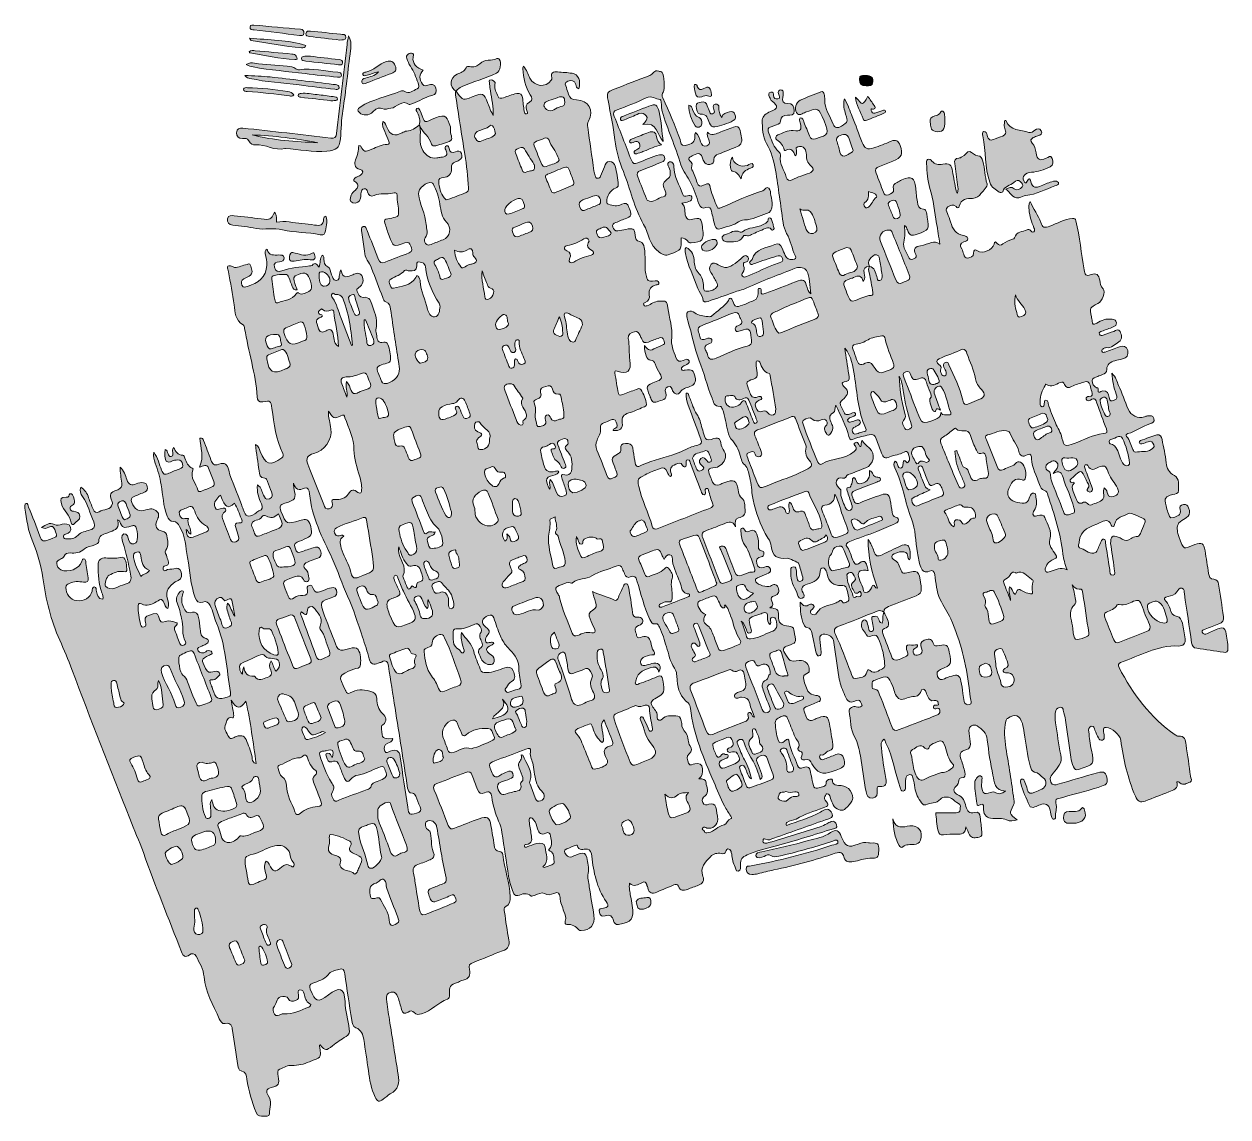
# Model space of a CAD drawing. Header units: millimetres. Extents: x -463 to 1581, y -2247 to -391.
import ezdxf

# ---------------------------------------------------------------- set-up
doc = ezdxf.new("R2010")
doc.units = ezdxf.units.MM
doc.header["$MEASUREMENT"] = 0
doc.layers.add('winter', color=7, linetype='Continuous', lineweight=0)

# ---------------------------------------------------------------- blocks, each defined once
blk = doc.blocks.new('Block_0')
at = {"layer": 'winter', "true_color": 0x000000, "transparency": 33554687}
h = blk.add_hatch(color=18, dxfattribs=at)
h.dxf.hatch_style = 2
edge = h.paths.add_edge_path()
edge.add_spline(control_points=[(-73.1, -393), (-45.5, -395.5), (-19.8, -397.9), (6.1, -400), (10.8, -400.4), (12.2, -402.8), (11.8, -406.8), (11.4, -411.6), (7.5, -410.8), (4.6, -410.4), (-21.2, -407.4), (-46.9, -404.3), (-72.6, -401.1), (-75.7, -400.8), (-79.9, -400.7), (-79.6, -396.4), (-79.2, -391.3), (-74.4, -393.4), (-73.1, -393)], knot_values=[0, 0, 0, 0, 1, 1, 1, 2, 2, 2, 3, 3, 3, 4, 4, 4, 5, 5, 5, 6, 6, 6, 6], degree=3, periodic=0)
h = blk.add_hatch(color=18, dxfattribs=at)
h.dxf.hatch_style = 2
edge = h.paths.add_edge_path()
edge.add_spline(control_points=[(73, -418.4), (55.6, -416.4), (38.4, -414.4), (21.2, -412.3), (18.4, -412), (14.9, -411.4), (15.2, -407.6), (15.7, -403.1), (19.2, -402.7), (23.1, -403.2), (40, -405), (57, -406.5), (73.9, -408.6), (77.4, -409), (83.6, -408.1), (83, -414.1), (82.4, -419.9), (76.6, -417.6), (73, -418.4)], knot_values=[0, 0, 0, 0, 1, 1, 1, 2, 2, 2, 3, 3, 3, 4, 4, 4, 5, 5, 5, 6, 6, 6, 6], degree=3, periodic=0)
h = blk.add_hatch(color=18, dxfattribs=at)
h.dxf.hatch_style = 2
edge = h.paths.add_edge_path()
edge.add_spline(control_points=[(35.3, -592.8), (-1.5, -585.6), (-38.6, -580.7), (-76, -579.6), (-39.5, -588.9), (-2, -590.9), (35.3, -592.8)], knot_values=[0, 0, 0, 0, 1, 1, 1, 2, 2, 2, 2], degree=3, periodic=0)
edge = h.paths.add_edge_path()
edge.add_spline(control_points=[(87.8, -411.2), (92.9, -420.9), (92, -428.5), (91, -436), (86.6, -469.9), (83.4, -504), (78, -537.9), (75.5, -553.8), (75.3, -570.1), (73.9, -586.2), (72.4, -602.5), (66.9, -605.2), (51, -607), (27, -609.6), (4, -603.8), (-19.5, -602.5), (-19.8, -602.5), (-20.1, -602.2), (-20.4, -602.3), (-37.8, -607.8), (-53, -594.4), (-70.2, -596.4), (-74.4, -596.9), (-79.6, -595), (-81.6, -589.5), (-83.6, -584.3), (-88.6, -585.9), (-92.4, -585.7), (-99.1, -585.5), (-102.4, -582.4), (-102.4, -575.8), (-102.4, -568.6), (-97.5, -567.4), (-92, -568), (-67.1, -570.6), (-42.2, -573.4), (-17.3, -576.2), (7.6, -579), (32.5, -581.9), (57.4, -584.9), (63.7, -585.7), (66.7, -583.5), (67.4, -577), (73.2, -526.6), (79.1, -476.2), (85.1, -425.9), (85.5, -421.8), (86.5, -417.9), (87.8, -411.2)], knot_values=[0, 0, 0, 0, 1, 1, 1, 2, 2, 2, 3, 3, 3, 4, 4, 4, 5, 5, 5, 6, 6, 6, 7, 7, 7, 8, 8, 8, 9, 9, 9, 10, 10, 10, 11, 11, 11, 12, 12, 12, 13, 13, 13, 14, 14, 14, 15, 15, 15, 16, 16, 16, 16], degree=3, periodic=0)
h = blk.add_hatch(color=18, dxfattribs=at)
h.dxf.hatch_style = 2
edge = h.paths.add_edge_path()
edge.add_spline(control_points=[(-80.7, -415), (-47.3, -418.6), (-15.7, -417.8), (15.3, -427.5), (14.5, -431.4), (10.9, -431.6), (7.7, -431.4), (-21, -429.1), (-49.2, -423.4), (-77.7, -419.4), (-78.1, -419.4), (-78.4, -418.5), (-80.7, -415)], knot_values=[0, 0, 0, 0, 1, 1, 1, 2, 2, 2, 3, 3, 3, 4, 4, 4, 4], degree=3, periodic=0)
h = blk.add_hatch(color=18, dxfattribs=at)
h.dxf.hatch_style = 2
edge = h.paths.add_edge_path()
edge.add_spline(control_points=[(-81.3, -438.2), (-77.7, -435.5), (-74.1, -436.2), (-70.8, -436.5), (-50, -438.3), (-29.2, -440.3), (-8.4, -442.2), (-5.5, -442.5), (-2.6, -443), (-1, -445.8), (-0.3, -447.1), (0.6, -448.8), (0.3, -450.1), (-0.2, -452), (-2.2, -451.5), (-3.8, -451.5), (-29.4, -450), (-54.5, -444.3), (-79.8, -440.3), (-80.2, -440.3), (-80.5, -439.4), (-81.3, -438.2)], knot_values=[0, 0, 0, 0, 1, 1, 1, 2, 2, 2, 3, 3, 3, 4, 4, 4, 5, 5, 5, 6, 6, 6, 7, 7, 7, 7], degree=3, periodic=0)
h = blk.add_hatch(color=18, dxfattribs=at)
h.dxf.hatch_style = 2
edge = h.paths.add_edge_path()
edge.add_spline(control_points=[(23.2, -445.9), (37.6, -447.6), (54.6, -449.6), (71.6, -451.7), (75, -452.1), (78.2, -453), (77.6, -457.3), (77.1, -461.5), (73.4, -460.5), (70.8, -460.2), (52.2, -458.3), (33.6, -456.3), (15.1, -454.2), (12.1, -453.8), (7.6, -453.9), (7.6, -449.9), (7.7, -444.9), (12.6, -446.3), (15.8, -445.9), (17.4, -445.7), (19, -445.9), (23.2, -445.9)], knot_values=[0, 0, 0, 0, 1, 1, 1, 2, 2, 2, 3, 3, 3, 4, 4, 4, 5, 5, 5, 6, 6, 6, 7, 7, 7, 7], degree=3, periodic=0)
h = blk.add_hatch(color=18, dxfattribs=at)
h.dxf.hatch_style = 2
edge = h.paths.add_edge_path()
edge.add_spline(control_points=[(214.3, -469.4), (207.3, -477.5), (207.3, -484.9), (213.2, -493.4), (216, -497.6), (219.1, -495.8), (222.4, -494.9), (228, -493.3), (233.5, -492.7), (235.7, -499.6), (237.7, -505.9), (236.3, -511.1), (228.9, -512.6), (217.4, -515.1), (207.9, -522.4), (197, -526.1), (194.9, -526.8), (191.8, -528.5), (190.7, -527.7), (177.9, -518.6), (170, -533.1), (159.3, -534.2), (154.2, -534.7), (149.7, -537.3), (143.9, -534.7), (138.3, -532.3), (133.2, -535.9), (129, -540.3), (122.4, -547.1), (112.4, -547.4), (106.1, -541.6), (102, -537.8), (102.2, -535.4), (107.2, -532.1), (128.2, -518.5), (153.4, -515.2), (175.8, -505.1), (177.6, -504.3), (180.6, -504.3), (182.2, -505.3), (190.8, -510.9), (197.2, -504.1), (204, -501.3), (208.2, -499.5), (207.1, -494.9), (205.7, -491.1), (202.2, -481.2), (198.5, -471.5), (192.6, -462.7), (190, -458.8), (188.4, -454.2), (186.7, -449.8), (185.7, -447.1), (185.5, -444), (188.8, -442.3), (191.3, -440.9), (194.1, -439.5), (196.8, -441.3), (199.8, -443.3), (197.4, -445.7), (197.1, -448.1), (195.8, -457.2), (203.2, -466.7), (214.3, -469.4)], knot_values=[0, 0, 0, 0, 1, 1, 1, 2, 2, 2, 3, 3, 3, 4, 4, 4, 5, 5, 5, 6, 6, 6, 7, 7, 7, 8, 8, 8, 9, 9, 9, 10, 10, 10, 11, 11, 11, 12, 12, 12, 13, 13, 13, 14, 14, 14, 15, 15, 15, 16, 16, 16, 17, 17, 17, 18, 18, 18, 19, 19, 19, 20, 20, 20, 21, 21, 21, 21], degree=3, periodic=0)
h = blk.add_hatch(color=18, dxfattribs=at)
h.dxf.hatch_style = 2
edge = h.paths.add_edge_path()
edge.add_spline(control_points=[(270.4, -505.6), (258, -497.3), (258.9, -483.1), (272.2, -476.4), (277.8, -473.6), (284.3, -472.1), (287.1, -465.4), (288, -463.1), (290.8, -462.8), (292.9, -463.4), (299.8, -465.3), (307.1, -462.4), (310.5, -458.6), (318.8, -449.3), (330.4, -454.7), (339.3, -449.8), (340.7, -449), (342.3, -449.7), (343.5, -451.1), (348.2, -456.9), (345.2, -471.3), (338.6, -474.7), (320, -484.2), (299.3, -488.6), (280.4, -497.5), (276.2, -499.5), (272.7, -501.6), (270.3, -505.5), (270.3, -505.5), (270.4, -505.6), (270.4, -505.6)], knot_values=[0, 0, 0, 0, 1, 1, 1, 2, 2, 2, 3, 3, 3, 4, 4, 4, 5, 5, 5, 6, 6, 6, 7, 7, 7, 8, 8, 8, 9, 9, 9, 10, 10, 10, 10], degree=3, periodic=0)
h = blk.add_hatch(color=18, dxfattribs=at)
h.dxf.hatch_style = 2
edge = h.paths.add_edge_path()
edge.add_spline(control_points=[(248.7, -1636.7), (246.3, -1632.1), (249, -1624.8), (241.7, -1623.4), (236.4, -1622.4), (231.5, -1631.5), (231.2, -1642), (231.2, -1644.8), (232.2, -1646.9), (234.9, -1646), (240.2, -1644.2), (247.1, -1644.2), (248.7, -1636.7)], knot_values=[0, 0, 0, 0, 1, 1, 1, 2, 2, 2, 3, 3, 3, 4, 4, 4, 4], degree=3, periodic=0)
edge = h.paths.add_edge_path()
edge.add_spline(control_points=[(437.1, -1423.9), (428.8, -1430.8), (429.9, -1438.8), (431.8, -1446.8), (432.7, -1451.2), (435.8, -1453.1), (440.3, -1452.1), (445.4, -1451), (445.9, -1447.4), (444.5, -1443.4), (442.3, -1437.1), (439.8, -1430.9), (437.1, -1423.9)], knot_values=[0, 0, 0, 0, 1, 1, 1, 2, 2, 2, 3, 3, 3, 4, 4, 4, 4], degree=3, periodic=0)
edge = h.paths.add_edge_path()
edge.add_spline(control_points=[(349.2, -1537.7), (357.8, -1555.8), (337.2, -1558.3), (332, -1571.1), (342.5, -1567.9), (352.9, -1566.6), (357.4, -1558.2), (361.3, -1550.7), (353.4, -1544.3), (349.2, -1537.7)], knot_values=[0, 0, 0, 0, 1, 1, 1, 2, 2, 2, 3, 3, 3, 3], degree=3, periodic=0)
edge = h.paths.add_edge_path()
edge.add_spline(control_points=[(-50.3, -1925.6), (-50.4, -1923.3), (-50.9, -1921.4), (-53, -1920.7), (-55.6, -1919.7), (-58, -1920.9), (-60.2, -1922.1), (-62.7, -1923.4), (-62.5, -1925.5), (-61.6, -1927.8), (-58.8, -1935.2), (-56.2, -1942.7), (-53.2, -1950), (-52.1, -1952.7), (-51.4, -1957.3), (-47, -1955.3), (-42.9, -1953.4), (-45.8, -1949.7), (-46.6, -1946.9), (-48.7, -1939.8), (-54.4, -1933.4), (-50.3, -1925.6)], knot_values=[0, 0, 0, 0, 1, 1, 1, 2, 2, 2, 3, 3, 3, 4, 4, 4, 5, 5, 5, 6, 6, 6, 7, 7, 7, 7], degree=3, periodic=0)
edge = h.paths.add_edge_path()
edge.add_spline(control_points=[(-30.5, -1575.7), (-31.2, -1571.5), (-33.6, -1568.6), (-38.1, -1569.8), (-43.6, -1571.2), (-48.9, -1573.4), (-54.1, -1575.6), (-57.5, -1577.2), (-56.7, -1580.2), (-55.5, -1583), (-54.3, -1585.9), (-52.5, -1588), (-49, -1586.8), (-44, -1585.1), (-39, -1583.2), (-34, -1581.1), (-31.9, -1580.3), (-30.7, -1578.4), (-30.5, -1575.7)], knot_values=[0, 0, 0, 0, 1, 1, 1, 2, 2, 2, 3, 3, 3, 4, 4, 4, 5, 5, 5, 6, 6, 6, 6], degree=3, periodic=0)
edge = h.paths.add_edge_path()
edge.add_spline(control_points=[(384.4, -1540.2), (383.2, -1537.1), (384, -1531), (378.6, -1533), (372.5, -1535.2), (363, -1534.4), (362.4, -1544.2), (362.2, -1548.7), (365.2, -1552.5), (370.3, -1551.2), (376.3, -1549.6), (384, -1549.5), (384.4, -1540.2)], knot_values=[0, 0, 0, 0, 1, 1, 1, 2, 2, 2, 3, 3, 3, 4, 4, 4, 4], degree=3, periodic=0)
edge = h.paths.add_edge_path()
edge.add_spline(control_points=[(-62.4, -1957.3), (-64.1, -1957.3), (-64.7, -1958.5), (-64.5, -1959.8), (-63.6, -1968.5), (-62.6, -1977.2), (-61.4, -1985.9), (-61.1, -1988.3), (-59.2, -1989.7), (-56.6, -1989.4), (-54.1, -1989.1), (-51.6, -1988.2), (-50.1, -1986.1), (-47.8, -1982.9), (-57.6, -1958.6), (-61.5, -1957.5), (-61.8, -1957.5), (-62.1, -1957.4), (-62.4, -1957.3)], knot_values=[0, 0, 0, 0, 1, 1, 1, 2, 2, 2, 3, 3, 3, 4, 4, 4, 5, 5, 5, 6, 6, 6, 6], degree=3, periodic=0)
edge = h.paths.add_edge_path()
edge.add_spline(control_points=[(48.4, -1594.6), (44.2, -1591.4), (42, -1593.2), (39.8, -1594.1), (25.3, -1600.4), (25.3, -1600.4), (16.6, -1587.7), (14.4, -1584.5), (10.9, -1582.9), (9.1, -1586.4), (6.3, -1591.7), (11.5, -1596.3), (12.9, -1601.3), (13.7, -1604.2), (15.4, -1607.3), (18.7, -1606.4), (28.7, -1603.6), (38.4, -1600), (48.4, -1594.6)], knot_values=[0, 0, 0, 0, 1, 1, 1, 2, 2, 2, 3, 3, 3, 4, 4, 4, 5, 5, 5, 6, 6, 6, 6], degree=3, periodic=0)
edge = h.paths.add_edge_path()
edge.add_spline(control_points=[(517.4, -754.3), (522.1, -752.7), (528.7, -752.2), (532.5, -748.7), (535.3, -746), (530, -741.6), (527.5, -738.7), (522.4, -732.7), (517.2, -738.3), (512.3, -739.6), (508.8, -740.6), (507.5, -743.6), (509.2, -747.1), (510.8, -750.3), (511.5, -754.7), (517.4, -754.3)], knot_values=[0, 0, 0, 0, 1, 1, 1, 2, 2, 2, 3, 3, 3, 4, 4, 4, 5, 5, 5, 5], degree=3, periodic=0)
edge = h.paths.add_edge_path()
edge.add_spline(control_points=[(445.7, -888.4), (441.9, -897), (438.9, -903.5), (436.1, -910), (434.7, -913.3), (435.3, -916.5), (438.5, -918.2), (441.7, -919.8), (445.1, -922.8), (448.9, -921.3), (452.5, -919.9), (451.2, -915.9), (451.1, -912.9), (450.7, -905.4), (450.1, -897.9), (445.7, -888.4)], knot_values=[0, 0, 0, 0, 1, 1, 1, 2, 2, 2, 3, 3, 3, 4, 4, 4, 5, 5, 5, 5], degree=3, periodic=0)
edge = h.paths.add_edge_path()
edge.add_spline(control_points=[(781.7, -1380.6), (780, -1377.5), (781, -1370.5), (774.9, -1371.8), (769, -1373), (760.6, -1373.6), (759.5, -1381.6), (758.9, -1385.6), (760, -1391.8), (766.7, -1391.9), (772.4, -1392.1), (781.8, -1385.2), (781.7, -1380.6)], knot_values=[0, 0, 0, 0, 1, 1, 1, 2, 2, 2, 3, 3, 3, 4, 4, 4, 4], degree=3, periodic=0)
edge = h.paths.add_edge_path()
edge.add_spline(control_points=[(365.8, -1209.9), (365.8, -1214.5), (365.6, -1218.2), (366.8, -1221.9), (368.3, -1227), (371.6, -1227.6), (376.3, -1226.9), (381.6, -1226.1), (380.8, -1222.6), (380.3, -1219.2), (379.8, -1216.1), (379.3, -1212.9), (378.4, -1209.9), (376.8, -1204.6), (375.3, -1196.3), (369.9, -1196.8), (364.1, -1197.4), (366.6, -1205.7), (365.8, -1209.9)], knot_values=[0, 0, 0, 0, 1, 1, 1, 2, 2, 2, 3, 3, 3, 4, 4, 4, 5, 5, 5, 6, 6, 6, 6], degree=3, periodic=0)
edge = h.paths.add_edge_path()
edge.add_spline(control_points=[(37.8, -819.1), (37.8, -829.8), (41.1, -836.6), (46.5, -836.4), (51.8, -836.2), (55.6, -833.3), (56.1, -827.8), (56.8, -820.8), (48.6, -811.6), (41.9, -811.8), (36.2, -811.9), (38.5, -816.6), (37.8, -819.1)], knot_values=[0, 0, 0, 0, 1, 1, 1, 2, 2, 2, 3, 3, 3, 4, 4, 4, 4], degree=3, periodic=0)
edge = h.paths.add_edge_path()
edge.add_spline(control_points=[(842.6, -1544.9), (846.1, -1543.5), (852, -1541.2), (857.8, -1538.8), (859.2, -1538.2), (860.4, -1536.9), (860.2, -1535.1), (860, -1533.1), (858.5, -1532.4), (856.8, -1532.8), (847.9, -1534.6), (841, -1530.6), (834.4, -1525.4), (832.8, -1524.1), (830.9, -1523.5), (829.2, -1524.7), (827.3, -1526.1), (828.2, -1528.1), (828.9, -1529.9), (830.4, -1533.7), (831.9, -1537.5), (833.6, -1541.2), (834.8, -1544), (836.7, -1546), (842.6, -1544.9)], knot_values=[0, 0, 0, 0, 1, 1, 1, 2, 2, 2, 3, 3, 3, 4, 4, 4, 5, 5, 5, 6, 6, 6, 7, 7, 7, 8, 8, 8, 8], degree=3, periodic=0)
edge = h.paths.add_edge_path()
edge.add_spline(control_points=[(106.3, -880.2), (103.8, -872.4), (101.2, -864.3), (98.8, -856.1), (97.9, -853.1), (98.1, -849.4), (93.2, -851), (89.5, -852.3), (86.4, -854.5), (87.9, -858.6), (90.7, -866.9), (94.2, -875.1), (97.6, -883.2), (98.5, -885.4), (100.6, -886.5), (103.1, -885.6), (105.5, -884.8), (106.7, -883.1), (106.3, -880.2)], knot_values=[0, 0, 0, 0, 1, 1, 1, 2, 2, 2, 3, 3, 3, 4, 4, 4, 5, 5, 5, 6, 6, 6, 6], degree=3, periodic=0)
edge = h.paths.add_edge_path()
edge.add_spline(control_points=[(830.1, -1694.3), (826.7, -1697.4), (820.4, -1693.5), (819, -1699.3), (818.3, -1702), (814.6, -1705.9), (819.4, -1708.5), (824.2, -1711.2), (829.6, -1712.9), (834.2, -1708.4), (837.7, -1704.9), (840.9, -1702.1), (846.3, -1702.8), (849.1, -1703.2), (852.7, -1703), (852.2, -1698.9), (851.8, -1695.3), (848.5, -1694.7), (845.5, -1695.2), (840.3, -1696.1), (835.2, -1697.2), (830.1, -1694.3)], knot_values=[0, 0, 0, 0, 1, 1, 1, 2, 2, 2, 3, 3, 3, 4, 4, 4, 5, 5, 5, 6, 6, 6, 7, 7, 7, 7], degree=3, periodic=0)
edge = h.paths.add_edge_path()
edge.add_spline(control_points=[(116.7, -893.3), (115.9, -893.4), (115.1, -893.5), (114.3, -893.7), (112.9, -905.9), (117.6, -917.6), (118.5, -929.7), (118.8, -933.7), (119.7, -938.6), (125.7, -937.2), (131.6, -935.8), (131.7, -931.3), (129.9, -926.6), (125.6, -915.5), (121.1, -904.4), (116.7, -893.3)], knot_values=[0, 0, 0, 0, 1, 1, 1, 2, 2, 2, 3, 3, 3, 4, 4, 4, 5, 5, 5, 5], degree=3, periodic=0)
edge = h.paths.add_edge_path()
edge.add_spline(control_points=[(222.5, -957.3), (219.7, -952.6), (220.7, -943.9), (212.2, -944), (207.8, -944), (201.7, -945.3), (200.8, -951.7), (200.1, -956.8), (207.2, -968.4), (210.1, -967.3), (215, -965.4), (221.9, -965.6), (222.5, -957.3)], knot_values=[0, 0, 0, 0, 1, 1, 1, 2, 2, 2, 3, 3, 3, 4, 4, 4, 4], degree=3, periodic=0)
edge = h.paths.add_edge_path()
edge.add_spline(control_points=[(359.5, -899.5), (354.6, -895.5), (360.7, -886), (351.8, -884.4), (347.7, -883.7), (336.9, -896.7), (337.4, -901.3), (337.9, -905.1), (338.6, -911), (343.9, -909.7), (349.6, -908.3), (357.3, -908.1), (359.5, -899.5)], knot_values=[0, 0, 0, 0, 1, 1, 1, 2, 2, 2, 3, 3, 3, 4, 4, 4, 4], degree=3, periodic=0)
edge = h.paths.add_edge_path()
edge.add_spline(control_points=[(843.3, -1654), (838.4, -1645.3), (835.9, -1634.1), (831.5, -1623.7), (829.8, -1619.7), (825.8, -1620.3), (822.5, -1622.3), (818.8, -1624.7), (821.1, -1626.7), (822.8, -1629.2), (828.1, -1637.1), (832.6, -1645.3), (831.6, -1655.4), (831.1, -1659.7), (833.2, -1662.2), (837.6, -1661.6), (841, -1661.2), (843.7, -1659.7), (843.3, -1654)], knot_values=[0, 0, 0, 0, 1, 1, 1, 2, 2, 2, 3, 3, 3, 4, 4, 4, 5, 5, 5, 6, 6, 6, 6], degree=3, periodic=0)
edge = h.paths.add_edge_path()
edge.add_spline(control_points=[(390.1, -1575.9), (389.5, -1571.2), (388.9, -1566.2), (388.1, -1561.2), (387.6, -1558.1), (387.7, -1554.2), (384.2, -1553.2), (380, -1552.1), (376, -1554.7), (372.8, -1556.9), (368.9, -1559.6), (373.3, -1562.4), (374.3, -1565), (376.1, -1569.7), (378.2, -1574.3), (380.3, -1578.9), (381.6, -1581.8), (381.7, -1586.8), (386.5, -1585.8), (391.7, -1584.7), (389.5, -1579.7), (390.1, -1575.9)], knot_values=[0, 0, 0, 0, 1, 1, 1, 2, 2, 2, 3, 3, 3, 4, 4, 4, 5, 5, 5, 6, 6, 6, 7, 7, 7, 7], degree=3, periodic=0)
edge = h.paths.add_edge_path()
edge.add_spline(control_points=[(276.3, -1308.1), (274.4, -1302.2), (275.8, -1294.7), (270.2, -1289.3), (268.7, -1287.9), (271.9, -1281.7), (265.7, -1284.9), (262.1, -1286.7), (256.3, -1286.9), (257.9, -1293.4), (259.4, -1299.4), (261.2, -1305.5), (263.1, -1311.4), (264.2, -1314.7), (266.6, -1316.7), (270.4, -1315.5), (273.8, -1314.4), (277.3, -1313.5), (276.3, -1308.1)], knot_values=[0, 0, 0, 0, 1, 1, 1, 2, 2, 2, 3, 3, 3, 4, 4, 4, 5, 5, 5, 6, 6, 6, 6], degree=3, periodic=0)
edge = h.paths.add_edge_path()
edge.add_spline(control_points=[(551.3, -1752.5), (554.9, -1757.6), (552, -1767.9), (561.6, -1768.7), (565.6, -1769.1), (572.3, -1767.5), (572.4, -1760.6), (572.5, -1752.9), (565.3, -1741.1), (561.6, -1742.8), (557.5, -1744.5), (551, -1744.7), (551.3, -1752.5)], knot_values=[0, 0, 0, 0, 1, 1, 1, 2, 2, 2, 3, 3, 3, 4, 4, 4, 4], degree=3, periodic=0)
edge = h.paths.add_edge_path()
edge.add_spline(control_points=[(-292.5, -1233.1), (-286.8, -1230.5), (-281.1, -1229.3), (-284, -1222), (-286.1, -1216.7), (-288.1, -1211.4), (-290.1, -1206), (-292.2, -1200.1), (-295.6, -1199.3), (-301, -1202.5), (-304.6, -1204.6), (-305, -1207), (-303.4, -1210.3), (-299.8, -1217.9), (-299.2, -1227.1), (-292.5, -1233.1)], knot_values=[0, 0, 0, 0, 1, 1, 1, 2, 2, 2, 3, 3, 3, 4, 4, 4, 5, 5, 5, 5], degree=3, periodic=0)
edge = h.paths.add_edge_path()
edge.add_spline(control_points=[(219.7, -1303), (215.4, -1304), (214.4, -1307.4), (215.8, -1311.5), (218.2, -1318.4), (221, -1325.1), (223.7, -1331.9), (224.9, -1334.9), (227.2, -1336.5), (230.5, -1335.1), (234.2, -1333.5), (239.4, -1333.9), (240.5, -1329.1), (241.4, -1325.7), (239.7, -1321.5), (236.1, -1320.5), (229.7, -1318.6), (227.2, -1314), (225.3, -1308.4), (224.5, -1306), (223.3, -1303.6), (219.7, -1303)], knot_values=[0, 0, 0, 0, 1, 1, 1, 2, 2, 2, 3, 3, 3, 4, 4, 4, 5, 5, 5, 6, 6, 6, 7, 7, 7, 7], degree=3, periodic=0)
edge = h.paths.add_edge_path()
edge.add_spline(control_points=[(774.9, -1357.9), (767.8, -1355.9), (763.5, -1352.6), (761.3, -1346.8), (759.8, -1342.8), (756.6, -1341.9), (752.7, -1343.4), (749.9, -1344.5), (745.5, -1345.1), (746.1, -1349), (747, -1355.8), (748.3, -1363.8), (754.3, -1367.3), (759.6, -1370.5), (765.7, -1366.3), (770.3, -1362.2), (771.5, -1361.1), (772.6, -1360.1), (774.9, -1357.9)], knot_values=[0, 0, 0, 0, 1, 1, 1, 2, 2, 2, 3, 3, 3, 4, 4, 4, 5, 5, 5, 6, 6, 6, 6], degree=3, periodic=0)
edge = h.paths.add_edge_path()
edge.add_spline(control_points=[(314.3, -810.6), (312.8, -825.5), (317.1, -839.9), (319.3, -854.5), (319.7, -857.5), (321.4, -859.9), (325.3, -858.6), (330.5, -857), (332.5, -852.6), (334, -848.1), (335.6, -843.5), (332.5, -841), (328.6, -839.7), (324.9, -838.6), (324.1, -835.6), (323, -832.6), (320.1, -825.3), (317.2, -817.9), (314.3, -810.6)], knot_values=[0, 0, 0, 0, 1, 1, 1, 2, 2, 2, 3, 3, 3, 4, 4, 4, 5, 5, 5, 6, 6, 6, 6], degree=3, periodic=0)
edge = h.paths.add_edge_path()
edge.add_spline(control_points=[(174.5, -1663.2), (172.2, -1655.6), (169.5, -1647.2), (164.8, -1639.7), (162.8, -1636.5), (159.2, -1635.6), (155.6, -1637.5), (151.9, -1639.4), (152.3, -1642.5), (153.5, -1645.6), (156.3, -1653), (159.2, -1660.3), (162.2, -1667.6), (163.6, -1671), (166.4, -1672.2), (169.9, -1671.3), (173.5, -1670.3), (174.8, -1667.7), (174.5, -1663.2)], knot_values=[0, 0, 0, 0, 1, 1, 1, 2, 2, 2, 3, 3, 3, 4, 4, 4, 5, 5, 5, 6, 6, 6, 6], degree=3, periodic=0)
edge = h.paths.add_edge_path()
edge.add_spline(control_points=[(356.2, -1257.2), (360.4, -1259.7), (361.9, -1261.7), (362, -1265), (362.2, -1269.1), (364.4, -1271.6), (368.9, -1270), (372.9, -1268.6), (377.4, -1267), (376, -1261.6), (374.7, -1256.8), (372.4, -1252.2), (370.2, -1247.6), (369, -1245.1), (366.7, -1244.4), (363.8, -1244.9), (349.4, -1247.2), (345.1, -1256.8), (352.8, -1269.4), (357.8, -1267.1), (358.2, -1263.1), (356.2, -1257.2)], knot_values=[0, 0, 0, 0, 1, 1, 1, 2, 2, 2, 3, 3, 3, 4, 4, 4, 5, 5, 5, 6, 6, 6, 7, 7, 7, 7], degree=3, periodic=0)
edge = h.paths.add_edge_path()
edge.add_spline(control_points=[(-265, -1329.6), (-260.8, -1324.7), (-253.8, -1325.2), (-250.2, -1319), (-262.7, -1314.8), (-263.2, -1304.2), (-265.1, -1294.3), (-265.8, -1290.6), (-266.3, -1286.3), (-272, -1288), (-276.5, -1289.4), (-278.4, -1291.9), (-277.5, -1297.2), (-275.4, -1308.6), (-269.6, -1318.2), (-265, -1329.6)], knot_values=[0, 0, 0, 0, 1, 1, 1, 2, 2, 2, 3, 3, 3, 4, 4, 4, 5, 5, 5, 5], degree=3, periodic=0)
edge = h.paths.add_edge_path()
edge.add_spline(control_points=[(-33.5, -918.3), (-52.6, -918.2), (-56.7, -923.4), (-50.4, -937.5), (-48.1, -942.7), (-45.5, -944.5), (-40.2, -941.8), (-37.4, -940.4), (-34.2, -939.7), (-31.2, -939), (-27.6, -938.2), (-24.7, -936.6), (-26.5, -932.6), (-28.8, -927.6), (-26.8, -920.1), (-33.5, -918.3)], knot_values=[0, 0, 0, 0, 1, 1, 1, 2, 2, 2, 3, 3, 3, 4, 4, 4, 5, 5, 5, 5], degree=3, periodic=0)
edge = h.paths.add_edge_path()
edge.add_spline(control_points=[(-159.6, -1929.4), (-159.6, -1920.6), (-163.1, -1904.9), (-166.7, -1897.5), (-167.7, -1895.3), (-168.2, -1892), (-171.5, -1892.8), (-174.2, -1893.5), (-173.7, -1896.5), (-173.7, -1898.6), (-174.1, -1908), (-172.3, -1917.4), (-175, -1926.9), (-176, -1930.7), (-174, -1937.2), (-168.1, -1937.5), (-163.2, -1937.8), (-158.4, -1935.6), (-159.6, -1929.4)], knot_values=[0, 0, 0, 0, 1, 1, 1, 2, 2, 2, 3, 3, 3, 4, 4, 4, 5, 5, 5, 6, 6, 6, 6], degree=3, periodic=0)
edge = h.paths.add_edge_path()
edge.add_spline(control_points=[(468.4, -1187.1), (477.8, -1187.4), (491.8, -1179.5), (491, -1174.7), (489.6, -1165), (480.2, -1165.6), (474, -1164.4), (469.3, -1163.5), (460.3, -1164.8), (460.5, -1172.5), (460.6, -1177.8), (462, -1185.2), (468.4, -1187.1)], knot_values=[0, 0, 0, 0, 1, 1, 1, 2, 2, 2, 3, 3, 3, 4, 4, 4, 4], degree=3, periodic=0)
edge = h.paths.add_edge_path()
edge.add_spline(control_points=[(738, -1694.1), (745, -1694.2), (755.8, -1687.1), (755.7, -1683.5), (755.6, -1677.7), (748.7, -1665.2), (745.7, -1665.3), (742.5, -1665.5), (728.5, -1675.6), (729.2, -1677.4), (731.8, -1683.5), (732, -1691.1), (738, -1694.1)], knot_values=[0, 0, 0, 0, 1, 1, 1, 2, 2, 2, 3, 3, 3, 4, 4, 4, 4], degree=3, periodic=0)
edge = h.paths.add_edge_path()
edge.add_spline(control_points=[(585.3, -1233.3), (583.5, -1234), (582.1, -1234.6), (580.6, -1235.1), (573, -1237.6), (571.6, -1245.6), (566.8, -1250.6), (563.5, -1254.1), (569.4, -1263), (573.4, -1261.7), (579.7, -1259.5), (585.8, -1256.9), (591.8, -1254.3), (595.5, -1252.7), (596, -1249.7), (594, -1246.5), (591.3, -1242), (592.2, -1234.9), (585.3, -1233.3)], knot_values=[0, 0, 0, 0, 1, 1, 1, 2, 2, 2, 3, 3, 3, 4, 4, 4, 5, 5, 5, 6, 6, 6, 6], degree=3, periodic=0)
edge = h.paths.add_edge_path()
edge.add_spline(control_points=[(134, -1034.9), (135, -1041.3), (136, -1048.5), (137.4, -1055.6), (137.9, -1058.1), (137.5, -1063.2), (142.7, -1060.4), (147.1, -1058.1), (156.5, -1061.6), (155.3, -1052.7), (154.1, -1044.4), (150.6, -1036.3), (145.6, -1029.3), (143.6, -1026.5), (139.9, -1025.1), (136.2, -1026.6), (132.6, -1028.1), (134.4, -1031.5), (134, -1034.9)], knot_values=[0, 0, 0, 0, 1, 1, 1, 2, 2, 2, 3, 3, 3, 4, 4, 4, 5, 5, 5, 6, 6, 6, 6], degree=3, periodic=0)
edge = h.paths.add_edge_path()
edge.add_spline(control_points=[(-315.4, -1519.5), (-314.3, -1525.9), (-312.8, -1534.9), (-311, -1543.9), (-310.3, -1547), (-310.6, -1552), (-306.1, -1551.9), (-301.9, -1551.7), (-297, -1550.4), (-294.3, -1546.8), (-291.2, -1542.7), (-297.4, -1542.4), (-298.3, -1539.8), (-299.2, -1537.4), (-299.9, -1535), (-300.5, -1532.6), (-302.3, -1525.3), (-304, -1517.9), (-305.9, -1510.6), (-306.6, -1508.1), (-307.9, -1505.7), (-311.1, -1506.1), (-314.6, -1506.4), (-315.7, -1508.8), (-315.4, -1512.1), (-315.3, -1513.7), (-315.4, -1515.3), (-315.4, -1519.5)], knot_values=[0, 0, 0, 0, 1, 1, 1, 2, 2, 2, 3, 3, 3, 4, 4, 4, 5, 5, 5, 6, 6, 6, 7, 7, 7, 8, 8, 8, 9, 9, 9, 9], degree=3, periodic=0)
edge = h.paths.add_edge_path()
edge.add_spline(control_points=[(454.8, -524.1), (454.5, -514.8), (451.5, -512.9), (442.8, -516), (437.8, -517.9), (432.7, -519.5), (427.6, -521.2), (418.6, -524.2), (416.5, -530.7), (424, -536.4), (432.8, -543.1), (439.8, -532.6), (448.1, -531.4), (451.8, -530.9), (455.5, -529), (454.8, -524.1)], knot_values=[0, 0, 0, 0, 1, 1, 1, 2, 2, 2, 3, 3, 3, 4, 4, 4, 5, 5, 5, 5], degree=3, periodic=0)
edge = h.paths.add_edge_path()
edge.add_spline(control_points=[(703.7, -1131.4), (702.6, -1128.3), (701.2, -1124.7), (700, -1121.1), (698.6, -1116.9), (695.7, -1114.1), (691.5, -1116.3), (684.7, -1120), (674.9, -1118.9), (671.5, -1128.2), (671.4, -1128.5), (671.5, -1128.8), (671.6, -1129.1), (674.1, -1135.3), (676.2, -1141.6), (679.1, -1147.6), (681.6, -1152.8), (685.8, -1149.9), (688.8, -1148.1), (692.3, -1145.9), (690.5, -1143.6), (687.9, -1141.4), (684, -1138), (681.4, -1133.6), (685.9, -1129.3), (691.1, -1124.4), (693.5, -1130), (696.3, -1133.2), (697.6, -1134.6), (699, -1135.9), (701.1, -1135.4), (702.8, -1134.9), (703.8, -1133.7), (703.7, -1131.4)], knot_values=[0, 0, 0, 0, 1, 1, 1, 2, 2, 2, 3, 3, 3, 4, 4, 4, 5, 5, 5, 6, 6, 6, 7, 7, 7, 8, 8, 8, 9, 9, 9, 10, 10, 10, 11, 11, 11, 11], degree=3, periodic=0)
edge = h.paths.add_edge_path()
edge.add_spline(control_points=[(374.6, -752.7), (380.5, -750.4), (387.2, -747.7), (394, -745.2), (399.4, -743.2), (402.5, -740.7), (399.7, -734), (397.1, -727.3), (393.5, -726.1), (387.4, -728.8), (381.6, -731.4), (375.7, -733.7), (369.8, -736), (365.7, -737.5), (364.5, -740.2), (366.2, -744.1), (367.8, -747.7), (368, -752.5), (374.6, -752.7)], knot_values=[0, 0, 0, 0, 1, 1, 1, 2, 2, 2, 3, 3, 3, 4, 4, 4, 5, 5, 5, 6, 6, 6, 6], degree=3, periodic=0)
edge = h.paths.add_edge_path()
edge.add_spline(control_points=[(386.5, -699), (384.2, -695.3), (385.4, -688.7), (379.1, -687.4), (371.6, -685.8), (354.2, -698.5), (353.1, -706.3), (352.5, -711.2), (354, -715.7), (360.5, -713.6), (368, -711.2), (375.3, -708.2), (382.7, -705.2), (385.1, -704.3), (387.1, -702.6), (386.5, -699)], knot_values=[0, 0, 0, 0, 1, 1, 1, 2, 2, 2, 3, 3, 3, 4, 4, 4, 5, 5, 5, 5], degree=3, periodic=0)
edge = h.paths.add_edge_path()
edge.add_spline(control_points=[(337, -577.3), (335.8, -571.7), (335.2, -566.9), (331.9, -563.9), (328.3, -560.6), (326.3, -566.3), (323.2, -567.2), (318.4, -568.7), (313.7, -570.8), (309, -572.6), (300.8, -575.9), (299.4, -582.3), (305.5, -588.8), (309.4, -592.9), (313.5, -590), (316.8, -588.3), (323.7, -584.9), (333, -584.9), (337, -577.3)], knot_values=[0, 0, 0, 0, 1, 1, 1, 2, 2, 2, 3, 3, 3, 4, 4, 4, 5, 5, 5, 6, 6, 6, 6], degree=3, periodic=0)
edge = h.paths.add_edge_path()
edge.add_spline(control_points=[(-234.8, -1505.9), (-238, -1511.5), (-234.2, -1518.3), (-238.7, -1521.1), (-250.3, -1528.4), (-245.9, -1538.6), (-244.8, -1548.3), (-244.3, -1552.1), (-243.4, -1556.9), (-238.3, -1555.6), (-233.7, -1554.4), (-226.1, -1552.9), (-226.9, -1547.5), (-229.1, -1534), (-228.6, -1519.9), (-234.8, -1505.9)], knot_values=[0, 0, 0, 0, 1, 1, 1, 2, 2, 2, 3, 3, 3, 4, 4, 4, 5, 5, 5, 5], degree=3, periodic=0)
edge = h.paths.add_edge_path()
edge.add_spline(control_points=[(791.1, -1622), (791.7, -1616.8), (784.9, -1615.3), (785.3, -1610.5), (785.9, -1603.4), (781.7, -1597.9), (779.7, -1591.6), (779, -1589.7), (778.1, -1587), (775.2, -1588), (773.2, -1588.8), (773, -1591.1), (773.3, -1593), (773.8, -1596.5), (775.5, -1600.9), (772.7, -1603), (761.6, -1611.2), (769.6, -1619.3), (772.3, -1627.3), (773.7, -1631.7), (777.2, -1631.6), (780.8, -1630.1), (785, -1628.3), (790.4, -1627.9), (791.1, -1622)], knot_values=[0, 0, 0, 0, 1, 1, 1, 2, 2, 2, 3, 3, 3, 4, 4, 4, 5, 5, 5, 6, 6, 6, 7, 7, 7, 8, 8, 8, 8], degree=3, periodic=0)
edge = h.paths.add_edge_path()
edge.add_spline(control_points=[(266.3, -1376.1), (266.3, -1370.6), (264, -1365.8), (262.2, -1360.7), (259.3, -1352.5), (251.6, -1348.5), (247.3, -1341.9), (242.6, -1334.5), (238.3, -1338.8), (233.7, -1340.4), (226.6, -1342.9), (229.7, -1347.8), (231.1, -1352.2), (232.9, -1358), (236.5, -1359.3), (242, -1356.9), (248.9, -1353.8), (252.8, -1356.4), (256.2, -1363.2), (258.5, -1367.8), (257, -1371.6), (257.4, -1375.8), (257.7, -1379.1), (257.4, -1384), (261.8, -1384.1), (266.3, -1384.3), (266.2, -1379.7), (266.3, -1376.1)], knot_values=[0, 0, 0, 0, 1, 1, 1, 2, 2, 2, 3, 3, 3, 4, 4, 4, 5, 5, 5, 6, 6, 6, 7, 7, 7, 8, 8, 8, 9, 9, 9, 9], degree=3, periodic=0)
edge = h.paths.add_edge_path()
edge.add_spline(control_points=[(515.5, -692.2), (515.1, -683.7), (510.5, -680.6), (502.4, -683.5), (496.8, -685.4), (491.3, -687.9), (485.6, -689.9), (479.4, -692.2), (477.6, -695.5), (480.3, -702.2), (482.9, -708.6), (486.1, -709.2), (491.8, -706.4), (498, -703.4), (504.6, -701.1), (511, -698.4), (513.8, -697.3), (516.2, -695.9), (515.5, -692.2)], knot_values=[0, 0, 0, 0, 1, 1, 1, 2, 2, 2, 3, 3, 3, 4, 4, 4, 5, 5, 5, 6, 6, 6, 6], degree=3, periodic=0)
edge = h.paths.add_edge_path()
edge.add_spline(control_points=[(633.1, -1390.8), (622, -1391.5), (618.6, -1397.1), (623.5, -1407.1), (626, -1412.2), (629.6, -1416.7), (632, -1421.8), (635.4, -1429.2), (640.1, -1425.4), (644.7, -1423.9), (650.3, -1422.1), (648.2, -1418.3), (646.8, -1414.7), (644.4, -1408.2), (642, -1401.7), (639.5, -1395.2), (638.4, -1392.5), (636.7, -1390.2), (633.1, -1390.8)], knot_values=[0, 0, 0, 0, 1, 1, 1, 2, 2, 2, 3, 3, 3, 4, 4, 4, 5, 5, 5, 6, 6, 6, 6], degree=3, periodic=0)
edge = h.paths.add_edge_path()
edge.add_spline(control_points=[(-88.6, -1981), (-92.2, -1972), (-96.1, -1963.1), (-99.3, -1954), (-101.1, -1948.9), (-103, -1946.5), (-108.8, -1949.1), (-114, -1951.3), (-116.7, -1953.9), (-114.2, -1959.8), (-110.6, -1968.1), (-107.2, -1976.6), (-103.8, -1985), (-102.5, -1988.4), (-100.4, -1990.5), (-96.6, -1989), (-93, -1987.5), (-88.4, -1986.6), (-88.6, -1981)], knot_values=[0, 0, 0, 0, 1, 1, 1, 2, 2, 2, 3, 3, 3, 4, 4, 4, 5, 5, 5, 6, 6, 6, 6], degree=3, periodic=0)
edge = h.paths.add_edge_path()
edge.add_spline(control_points=[(-28.9, -1945.9), (-34.9, -1947.5), (-35.5, -1952), (-33.7, -1957), (-29.7, -1967.9), (-25.5, -1978.8), (-21.2, -1989.7), (-19.7, -1993.5), (-17.6, -1996.3), (-12.6, -1994.2), (-8.3, -1992.3), (-8.2, -1989.2), (-9.6, -1985.7), (-14.1, -1973.9), (-18.7, -1962.1), (-23.2, -1950.4), (-24.2, -1947.9), (-25.6, -1945.9), (-28.9, -1945.9)], knot_values=[0, 0, 0, 0, 1, 1, 1, 2, 2, 2, 3, 3, 3, 4, 4, 4, 5, 5, 5, 6, 6, 6, 6], degree=3, periodic=0)
edge = h.paths.add_edge_path()
edge.add_spline(control_points=[(826.8, -1545.7), (821.3, -1535.6), (815.4, -1524.3), (808.9, -1513.3), (807.7, -1511.2), (804.3, -1511.7), (801.9, -1512.9), (798.9, -1514.5), (798, -1517.3), (799, -1520.2), (802.9, -1530.8), (807, -1541.4), (811.3, -1551.8), (813.1, -1555.9), (816.7, -1555.3), (820.3, -1554.1), (823.7, -1552.9), (826.8, -1551.5), (826.8, -1545.7)], knot_values=[0, 0, 0, 0, 1, 1, 1, 2, 2, 2, 3, 3, 3, 4, 4, 4, 5, 5, 5, 6, 6, 6, 6], degree=3, periodic=0)
edge = h.paths.add_edge_path()
edge.add_spline(control_points=[(-193.5, -1806.8), (-193.2, -1799.5), (-199.9, -1787.5), (-204.4, -1787.5), (-209.8, -1787.5), (-223.3, -1795.9), (-223.4, -1799.3), (-223.6, -1805.6), (-217, -1818), (-213.3, -1818.3), (-209.1, -1818.6), (-193.6, -1809.6), (-193.5, -1806.8)], knot_values=[0, 0, 0, 0, 1, 1, 1, 2, 2, 2, 3, 3, 3, 4, 4, 4, 4], degree=3, periodic=0)
edge = h.paths.add_edge_path()
edge.add_spline(control_points=[(261.9, -816.7), (258, -807.3), (255.4, -798), (250.4, -790.1), (247, -784.8), (241.2, -789.9), (236.8, -791.6), (232.7, -793.2), (232, -796.5), (234.2, -800.1), (238, -806.3), (240.9, -812.9), (242.5, -820), (243.3, -824.1), (246.1, -825.9), (250.2, -824.1), (254.7, -822.3), (260.3, -822), (261.9, -816.7)], knot_values=[0, 0, 0, 0, 1, 1, 1, 2, 2, 2, 3, 3, 3, 4, 4, 4, 5, 5, 5, 6, 6, 6, 6], degree=3, periodic=0)
edge = h.paths.add_edge_path()
edge.add_spline(control_points=[(220.9, -1383.6), (215.4, -1379.3), (214.7, -1372.7), (212.3, -1367.2), (210.1, -1362.4), (207.5, -1361.1), (202.7, -1363.3), (197.5, -1365.6), (198.5, -1369.3), (200.5, -1372.7), (204.7, -1379.9), (207.7, -1387.4), (209.4, -1395.6), (210.2, -1399), (212.4, -1400.9), (216.1, -1401), (228.7, -1401.4), (233.3, -1395), (228.7, -1383.5), (226.9, -1378.9), (225.2, -1374.3), (223.1, -1368.7), (220.5, -1374), (224.9, -1378.9), (220.9, -1383.6)], knot_values=[0, 0, 0, 0, 1, 1, 1, 2, 2, 2, 3, 3, 3, 4, 4, 4, 5, 5, 5, 6, 6, 6, 7, 7, 7, 8, 8, 8, 8], degree=3, periodic=0)
edge = h.paths.add_edge_path()
edge.add_spline(control_points=[(41.1, -1569.5), (37.9, -1561.7), (34.9, -1553.7), (31.5, -1546), (30.2, -1543.1), (27.5, -1543.2), (25, -1544.3), (21.5, -1545.9), (18.1, -1547.5), (14.7, -1549.1), (11.7, -1550.4), (10.2, -1552.5), (11.5, -1555.8), (14, -1562.3), (16.4, -1568.8), (19, -1575.2), (20.9, -1580.1), (24.9, -1579.5), (28.5, -1577.8), (33, -1575.7), (39.5, -1576.5), (41.1, -1569.5)], knot_values=[0, 0, 0, 0, 1, 1, 1, 2, 2, 2, 3, 3, 3, 4, 4, 4, 5, 5, 5, 6, 6, 6, 7, 7, 7, 7], degree=3, periodic=0)
edge = h.paths.add_edge_path()
edge.add_spline(control_points=[(262.4, -1219.6), (258.7, -1207.9), (255.4, -1193.6), (248.8, -1180.2), (246.8, -1176.1), (243.3, -1177), (239.8, -1178.3), (236, -1179.6), (233.6, -1182), (235.4, -1186.1), (241.2, -1199.3), (244.7, -1213.5), (253, -1225.6), (254.5, -1227.9), (256, -1229.8), (259, -1229), (262.6, -1228.1), (262.5, -1225.1), (262.4, -1219.6)], knot_values=[0, 0, 0, 0, 1, 1, 1, 2, 2, 2, 3, 3, 3, 4, 4, 4, 5, 5, 5, 6, 6, 6, 6], degree=3, periodic=0)
edge = h.paths.add_edge_path()
edge.add_spline(control_points=[(318.3, -1152.9), (319.4, -1160.7), (323.1, -1167), (328.6, -1172.7), (334, -1178.3), (340.1, -1178.4), (343.1, -1171.3), (344.9, -1167.2), (346.8, -1164.3), (351, -1162.7), (353.7, -1161.7), (355, -1159.7), (354.1, -1156.7), (353.1, -1153.7), (351.1, -1151.4), (347.8, -1152.2), (342, -1153.5), (339, -1151), (336.8, -1146), (334.8, -1141.8), (331.3, -1142.5), (327.9, -1144.2), (323.8, -1146.2), (318.1, -1146.3), (318.3, -1152.9)], knot_values=[0, 0, 0, 0, 1, 1, 1, 2, 2, 2, 3, 3, 3, 4, 4, 4, 5, 5, 5, 6, 6, 6, 7, 7, 7, 8, 8, 8, 8], degree=3, periodic=0)
edge = h.paths.add_edge_path()
edge.add_spline(control_points=[(267.7, -775), (267.6, -787.1), (273.4, -796), (278.4, -803.7), (281.7, -808.9), (288.8, -799), (295.1, -799), (296, -799), (297, -798.8), (297.9, -798.5), (304.6, -796.6), (307.3, -793.3), (301.6, -787.3), (299.9, -785.4), (298.5, -783.2), (298.6, -780.5), (298.9, -771.9), (294.2, -771.4), (288.5, -775.1), (281.9, -779.3), (275.6, -779.4), (267.7, -775)], knot_values=[0, 0, 0, 0, 1, 1, 1, 2, 2, 2, 3, 3, 3, 4, 4, 4, 5, 5, 5, 6, 6, 6, 7, 7, 7, 7], degree=3, periodic=0)
edge = h.paths.add_edge_path()
edge.add_spline(control_points=[(327.2, -1096), (332.6, -1082.4), (315.5, -1078.4), (310.7, -1067.8), (309.8, -1065.8), (303.3, -1065.7), (302.3, -1069.8), (301.1, -1074.8), (300.3, -1081.4), (306.9, -1083.5), (316.3, -1086.5), (315.2, -1089.3), (308.2, -1094.2), (301.9, -1098.6), (306.9, -1104.6), (307.4, -1109.8), (307.7, -1112.5), (309.4, -1114.2), (312.7, -1114), (321.6, -1113.6), (327.5, -1107.2), (327.2, -1096)], knot_values=[0, 0, 0, 0, 1, 1, 1, 2, 2, 2, 3, 3, 3, 4, 4, 4, 5, 5, 5, 6, 6, 6, 7, 7, 7, 7], degree=3, periodic=0)
edge = h.paths.add_edge_path()
edge.add_spline(control_points=[(516.2, -1511.6), (516.9, -1514.8), (517.7, -1518.6), (518.6, -1522.2), (519.8, -1527.5), (524.3, -1526.9), (527.8, -1526.4), (531.8, -1525.8), (530.8, -1522.1), (530.4, -1519.5), (527.1, -1499.1), (523.6, -1478.8), (520.2, -1458.5), (519.7, -1455.8), (519.6, -1452.3), (515.5, -1452.6), (511.7, -1452.8), (510, -1455), (509.8, -1458.8), (509.2, -1468.2), (510.3, -1477.2), (515.1, -1485.4), (518.8, -1491.8), (522.8, -1498), (517.2, -1505.5), (516.2, -1506.8), (516.6, -1509.1), (516.2, -1511.6)], knot_values=[0, 0, 0, 0, 1, 1, 1, 2, 2, 2, 3, 3, 3, 4, 4, 4, 5, 5, 5, 6, 6, 6, 7, 7, 7, 8, 8, 8, 9, 9, 9, 9], degree=3, periodic=0)
edge = h.paths.add_edge_path()
edge.add_spline(control_points=[(372.3, -1590), (371.4, -1588.3), (370.5, -1587), (369.9, -1585.6), (366.7, -1577.1), (365.8, -1566.4), (351.2, -1573.2), (346, -1575.7), (338.4, -1575.9), (336.3, -1581.2), (333.7, -1588), (338.8, -1594.6), (342.3, -1600.4), (344.9, -1604.7), (349.4, -1602), (352.6, -1600.5), (359.2, -1597.4), (367.3, -1596.7), (372.3, -1590)], knot_values=[0, 0, 0, 0, 1, 1, 1, 2, 2, 2, 3, 3, 3, 4, 4, 4, 5, 5, 5, 6, 6, 6, 6], degree=3, periodic=0)
edge = h.paths.add_edge_path()
edge.add_spline(control_points=[(403.6, -634), (403.1, -631.9), (403.2, -630.1), (402.4, -628.9), (397, -620.4), (391.2, -612.1), (386.3, -603.2), (383.8, -598.4), (377.6, -601.6), (373.4, -603.5), (368.8, -605.6), (370.8, -609.4), (372, -612.5), (375.3, -621.4), (378.9, -630.1), (382.3, -638.9), (383.8, -642.8), (386.6, -644.9), (390.3, -642.3), (394.6, -639.3), (403.5, -642.9), (403.6, -634)], knot_values=[0, 0, 0, 0, 1, 1, 1, 2, 2, 2, 3, 3, 3, 4, 4, 4, 5, 5, 5, 6, 6, 6, 7, 7, 7, 7], degree=3, periodic=0)
edge = h.paths.add_edge_path()
edge.add_spline(control_points=[(826.5, -1498.4), (828.1, -1497), (836, -1501.4), (832.8, -1493.3), (828.5, -1482.6), (826.4, -1471.5), (823.5, -1460.5), (822.4, -1456.2), (820, -1451.6), (815, -1455.1), (810.5, -1458.2), (799.6, -1456.4), (803.5, -1467.5), (806.1, -1474.6), (809.4, -1481.5), (811.5, -1488.8), (813.7, -1496.3), (818.4, -1499), (826.5, -1498.4)], knot_values=[0, 0, 0, 0, 1, 1, 1, 2, 2, 2, 3, 3, 3, 4, 4, 4, 5, 5, 5, 6, 6, 6, 6], degree=3, periodic=0)
edge = h.paths.add_edge_path()
edge.add_spline(control_points=[(-249.4, -1669.3), (-250, -1668.3), (-250.6, -1666.9), (-251.6, -1665.7), (-256.7, -1659.7), (-258.9, -1652.3), (-261.2, -1645.1), (-265.5, -1632), (-265.1, -1632.2), (-278, -1636.9), (-283.7, -1638.9), (-285.3, -1641.3), (-282.1, -1646.5), (-276.8, -1654.9), (-273, -1663.9), (-270.8, -1673.6), (-269.7, -1678.5), (-266.9, -1679.8), (-262.4, -1677.7), (-259.2, -1676.3), (-255.9, -1675), (-252.7, -1673.7), (-250.8, -1673), (-249.1, -1672.3), (-249.4, -1669.3)], knot_values=[0, 0, 0, 0, 1, 1, 1, 2, 2, 2, 3, 3, 3, 4, 4, 4, 5, 5, 5, 6, 6, 6, 7, 7, 7, 8, 8, 8, 8], degree=3, periodic=0)
edge = h.paths.add_edge_path()
edge.add_spline(control_points=[(137.8, -1372.9), (135.5, -1368.9), (135.1, -1359.5), (130.2, -1360), (121.5, -1360.9), (119.9, -1356.7), (117.9, -1350.8), (116, -1344.9), (112.4, -1344.2), (106.8, -1346.3), (101.1, -1348.4), (100.9, -1351.9), (102.8, -1356.7), (104.6, -1361.1), (106.2, -1365.6), (107.9, -1370), (115, -1387.9), (116.7, -1388.5), (133.5, -1379.5), (135.9, -1378.2), (138, -1377), (137.8, -1372.9)], knot_values=[0, 0, 0, 0, 1, 1, 1, 2, 2, 2, 3, 3, 3, 4, 4, 4, 5, 5, 5, 6, 6, 6, 7, 7, 7, 7], degree=3, periodic=0)
edge = h.paths.add_edge_path()
edge.add_spline(control_points=[(-160.6, -1644.6), (-167.6, -1645.1), (-171.6, -1647.5), (-169.5, -1654.9), (-168, -1660), (-166.7, -1665.2), (-165.1, -1670.3), (-161.2, -1682.1), (-152.9, -1674), (-147.9, -1672.6), (-142.2, -1671.1), (-131.7, -1672.3), (-133.1, -1660.9), (-133.6, -1656.9), (-135.2, -1653), (-136.5, -1649.1), (-137.3, -1646.6), (-138.9, -1644.2), (-141.9, -1645), (-148.4, -1646.8), (-154.8, -1648.2), (-160.6, -1644.6)], knot_values=[0, 0, 0, 0, 1, 1, 1, 2, 2, 2, 3, 3, 3, 4, 4, 4, 5, 5, 5, 6, 6, 6, 7, 7, 7, 7], degree=3, periodic=0)
edge = h.paths.add_edge_path()
edge.add_spline(control_points=[(81.3, -1575.2), (79.6, -1566), (77.4, -1556.9), (74.1, -1548), (71.6, -1541.3), (68.5, -1538.7), (61.5, -1541.7), (55, -1544.5), (49.4, -1547.1), (53.5, -1556), (57, -1563.7), (59.6, -1571.9), (62.9, -1579.7), (64.2, -1582.9), (64.1, -1588.4), (69.8, -1586.5), (75.1, -1584.7), (82.3, -1584), (81.3, -1575.2)], knot_values=[0, 0, 0, 0, 1, 1, 1, 2, 2, 2, 3, 3, 3, 4, 4, 4, 5, 5, 5, 6, 6, 6, 6], degree=3, periodic=0)
edge = h.paths.add_edge_path()
edge.add_spline(control_points=[(441.3, -1751.1), (450.6, -1750.6), (464.4, -1742.5), (464.2, -1737.7), (463.8, -1730), (454.8, -1714.5), (450.8, -1714.7), (442.9, -1715.1), (428.3, -1723.6), (428.3, -1727.7), (428.3, -1734.3), (437.7, -1751.3), (441.3, -1751.1)], knot_values=[0, 0, 0, 0, 1, 1, 1, 2, 2, 2, 3, 3, 3, 4, 4, 4, 4], degree=3, periodic=0)
edge = h.paths.add_edge_path()
edge.add_spline(control_points=[(-61.7, -1693.4), (-62.4, -1689.3), (-63.5, -1681.8), (-64.8, -1674.3), (-65.2, -1671.9), (-65.8, -1669.2), (-69, -1668.8), (-71.5, -1668.5), (-73.5, -1669.8), (-74.4, -1671.9), (-76.9, -1677.9), (-82.1, -1679.9), (-87.4, -1682.1), (-90.2, -1683.2), (-95.2, -1685.8), (-92.7, -1688.1), (-86.3, -1694.1), (-88.2, -1701.7), (-86.3, -1708.5), (-85.8, -1710.1), (-84.2, -1712), (-82.7, -1712.6), (-75.5, -1715.4), (-61.6, -1704.8), (-61.7, -1693.4)], knot_values=[0, 0, 0, 0, 1, 1, 1, 2, 2, 2, 3, 3, 3, 4, 4, 4, 5, 5, 5, 6, 6, 6, 7, 7, 7, 8, 8, 8, 8], degree=3, periodic=0)
edge = h.paths.add_edge_path()
edge.add_spline(control_points=[(371.2, -959.6), (373.6, -960.1), (374.3, -961.9), (374.9, -963.6), (376.7, -968.9), (380.8, -970.8), (385.2, -968.5), (390.2, -965.9), (385.9, -961.9), (385, -958.6), (382.4, -949.3), (376.3, -941), (377.6, -930.7), (377.7, -929.3), (377.3, -928.2), (375.9, -927.7), (374.3, -927.1), (372.7, -927.6), (371.6, -928.8), (369.3, -931.4), (369.9, -934.7), (369.9, -937.8), (369.9, -941.6), (374.3, -946.7), (368.9, -948.8), (362.9, -951.1), (362.5, -944.4), (360.3, -941), (359.9, -940.5), (359.8, -939.9), (359.4, -939.3), (357.7, -936.3), (355, -936.1), (352, -937.1), (348.8, -938.3), (347.7, -940.7), (348.9, -943.9), (352.6, -953.3), (356.2, -962.7), (359.9, -972.1), (360.8, -974.4), (362.3, -976), (364.9, -975.7), (368, -975.4), (368.8, -973.1), (369.2, -970.3), (369.8, -966.8), (368, -962.8), (371.2, -959.6)], knot_values=[0, 0, 0, 0, 1, 1, 1, 2, 2, 2, 3, 3, 3, 4, 4, 4, 5, 5, 5, 6, 6, 6, 7, 7, 7, 8, 8, 8, 9, 9, 9, 10, 10, 10, 11, 11, 11, 12, 12, 12, 13, 13, 13, 14, 14, 14, 15, 15, 15, 16, 16, 16, 16], degree=3, periodic=0)
edge = h.paths.add_edge_path()
edge.add_spline(control_points=[(418.4, -1378.5), (418.6, -1367), (412.1, -1362.4), (402.6, -1366.1), (391.9, -1370.2), (381.4, -1374.7), (370.7, -1378.4), (363.7, -1380.8), (363.9, -1384.7), (366.5, -1390.1), (368.7, -1394.7), (372.2, -1394.6), (376.8, -1393.9), (387.8, -1392.3), (397, -1383.4), (409.5, -1386.7), (412.1, -1387.4), (417.7, -1382.6), (418.4, -1378.5)], knot_values=[0, 0, 0, 0, 1, 1, 1, 2, 2, 2, 3, 3, 3, 4, 4, 4, 5, 5, 5, 6, 6, 6, 6], degree=3, periodic=0)
edge = h.paths.add_edge_path()
edge.add_spline(control_points=[(484.8, -902.1), (484.6, -897.3), (483.6, -893.5), (479.2, -891.4), (475.8, -889.8), (472.4, -887.9), (468.8, -886.8), (464, -885.3), (458.8, -879.5), (455.1, -882.4), (451.4, -885.3), (456, -891.6), (456.6, -896.4), (457.8, -905.9), (458.3, -915.4), (461, -924.6), (462, -928), (464.1, -930), (467.3, -931.1), (469.9, -932), (471.8, -930.8), (472.8, -928.7), (476.9, -919.8), (480.8, -910.8), (484.8, -902.1)], knot_values=[0, 0, 0, 0, 1, 1, 1, 2, 2, 2, 3, 3, 3, 4, 4, 4, 5, 5, 5, 6, 6, 6, 7, 7, 7, 8, 8, 8, 8], degree=3, periodic=0)
edge = h.paths.add_edge_path()
edge.add_spline(control_points=[(92.7, -936.9), (93.3, -936.8), (94, -936.6), (94.6, -936.5), (93.8, -929.4), (93.2, -922.3), (92.1, -915.3), (89.6, -899.4), (87.5, -883.4), (81.9, -868.1), (78.8, -859.7), (78.1, -849.5), (65.1, -850.7), (63.4, -850.8), (62.1, -846.4), (59.8, -849.3), (58.1, -851.4), (58.9, -854.3), (60.5, -856.4), (67.7, -866.3), (70.2, -878.3), (74.6, -889.4), (80.9, -905.2), (86.7, -921.1), (92.7, -936.9)], knot_values=[0, 0, 0, 0, 1, 1, 1, 2, 2, 2, 3, 3, 3, 4, 4, 4, 5, 5, 5, 6, 6, 6, 7, 7, 7, 8, 8, 8, 8], degree=3, periodic=0)
edge = h.paths.add_edge_path()
edge.add_spline(control_points=[(-22, -1313.2), (-1.3, -1312.4), (0.4, -1310.2), (-7.1, -1291.9), (-14.3, -1274.1), (-10.8, -1276.9), (-28.2, -1282.8), (-32.8, -1284.4), (-40, -1285.3), (-40.5, -1290.2), (-41.1, -1297.3), (-37, -1304.1), (-33.8, -1310.6), (-31, -1316.1), (-25.9, -1312.6), (-22, -1313.2)], knot_values=[0, 0, 0, 0, 1, 1, 1, 2, 2, 2, 3, 3, 3, 4, 4, 4, 5, 5, 5, 5], degree=3, periodic=0)
edge = h.paths.add_edge_path()
edge.add_spline(control_points=[(684.1, -1441.9), (684.2, -1444.4), (684.7, -1446.8), (682.9, -1447.8), (680.2, -1449.3), (679.1, -1446.6), (677.9, -1444.9), (676.4, -1443), (674.7, -1441.7), (672.2, -1442.9), (669.3, -1444.3), (669.1, -1446.8), (670.1, -1449.4), (671.1, -1452.1), (672, -1454.8), (673.6, -1457.2), (676.2, -1461.2), (678.9, -1464.6), (672.6, -1467.8), (670.8, -1468.8), (671, -1471.3), (672.2, -1473), (673.5, -1474.8), (675.4, -1474.4), (677.3, -1473.7), (684.1, -1471.1), (690.9, -1468.5), (697.8, -1465.9), (701, -1464.7), (702.7, -1462.8), (700.9, -1459.4), (693.3, -1444.7), (689.1, -1428.6), (682.4, -1413.6), (681.2, -1410.9), (680.1, -1406.8), (675.7, -1409.2), (671.8, -1411.3), (673.7, -1414.7), (674.8, -1417.6), (677.9, -1425.9), (681.1, -1434.2), (684.1, -1441.9)], knot_values=[0, 0, 0, 0, 1, 1, 1, 2, 2, 2, 3, 3, 3, 4, 4, 4, 5, 5, 5, 6, 6, 6, 7, 7, 7, 8, 8, 8, 9, 9, 9, 10, 10, 10, 11, 11, 11, 12, 12, 12, 13, 13, 13, 14, 14, 14, 14], degree=3, periodic=0)
edge = h.paths.add_edge_path()
edge.add_spline(control_points=[(-138, -1778.5), (-138.4, -1763.2), (-145.2, -1758.5), (-159.5, -1763.6), (-163.7, -1765.1), (-167.8, -1766.8), (-171.9, -1768.4), (-178.3, -1771), (-180.3, -1775.3), (-178, -1782), (-175.7, -1788.7), (-174.2, -1795.8), (-164.4, -1794), (-156.5, -1792.6), (-149.5, -1788.9), (-142.1, -1786.2), (-138.5, -1784.8), (-137.7, -1781.9), (-138, -1778.5)], knot_values=[0, 0, 0, 0, 1, 1, 1, 2, 2, 2, 3, 3, 3, 4, 4, 4, 5, 5, 5, 6, 6, 6, 6], degree=3, periodic=0)
edge = h.paths.add_edge_path()
edge.add_spline(control_points=[(-105.5, -1397), (-107.1, -1387.9), (-108.3, -1380.1), (-109.7, -1372.3), (-110.6, -1367.8), (-112.4, -1365.3), (-117.5, -1368.6), (-122.5, -1371.7), (-122.7, -1371.4), (-126.7, -1366), (-127.2, -1365.3), (-128.2, -1364.9), (-129.1, -1364.9), (-136, -1364.6), (-141.5, -1372.4), (-139, -1378.9), (-135.9, -1387.3), (-133.3, -1395.8), (-129.3, -1403.7), (-126.6, -1408.8), (-128.4, -1420.2), (-117.1, -1416.1), (-105.9, -1411.9), (-113.5, -1404.2), (-114.9, -1397.8), (-116.5, -1390.4), (-121.3, -1383.4), (-117.6, -1374.5), (-111.3, -1380.9), (-111.2, -1389.6), (-105.5, -1397)], knot_values=[0, 0, 0, 0, 1, 1, 1, 2, 2, 2, 3, 3, 3, 4, 4, 4, 5, 5, 5, 6, 6, 6, 7, 7, 7, 8, 8, 8, 9, 9, 9, 10, 10, 10, 10], degree=3, periodic=0)
edge = h.paths.add_edge_path()
edge.add_spline(control_points=[(-31.8, -1457.8), (-31.9, -1450.3), (-39.9, -1426.7), (-43.2, -1421.3), (-47, -1415), (-53.4, -1420.7), (-57.8, -1417.3), (-62.3, -1413.7), (-63.6, -1416.5), (-64.1, -1420.9), (-66.4, -1440.7), (-57.4, -1455.8), (-39.3, -1462.2), (-34.5, -1463.9), (-31, -1463.9), (-31.8, -1457.8)], knot_values=[0, 0, 0, 0, 1, 1, 1, 2, 2, 2, 3, 3, 3, 4, 4, 4, 5, 5, 5, 5], degree=3, periodic=0)
edge = h.paths.add_edge_path()
edge.add_spline(control_points=[(16.8, -921.2), (15.9, -915.2), (15, -908.7), (12.5, -902.4), (10.7, -897.7), (8, -895.9), (3.1, -898.1), (-4.2, -901.2), (-11.4, -904.3), (-18.7, -907.3), (-22.4, -908.8), (-23.1, -911.2), (-22, -914.8), (-15.7, -936.3), (-10.6, -938.8), (9.7, -930), (10.8, -929.5), (12, -929), (13.2, -928.5), (16.3, -927.3), (17.6, -925.1), (16.8, -921.2)], knot_values=[0, 0, 0, 0, 1, 1, 1, 2, 2, 2, 3, 3, 3, 4, 4, 4, 5, 5, 5, 6, 6, 6, 7, 7, 7, 7], degree=3, periodic=0)
edge = h.paths.add_edge_path()
edge.add_spline(control_points=[(-33.1, -1537.8), (-28.2, -1549.2), (-23, -1561.7), (-17.6, -1574.2), (-16.8, -1576), (-14.5, -1576.1), (-12.5, -1575.9), (1.2, -1574.9), (5.5, -1568.3), (0.7, -1555.7), (-1.1, -1551.3), (-3, -1546.9), (-4.3, -1542.4), (-7, -1532.8), (-15.9, -1531.1), (-23.2, -1528.7), (-26.3, -1527.7), (-32.7, -1530), (-33.1, -1537.8)], knot_values=[0, 0, 0, 0, 1, 1, 1, 2, 2, 2, 3, 3, 3, 4, 4, 4, 5, 5, 5, 6, 6, 6, 6], degree=3, periodic=0)
edge = h.paths.add_edge_path()
edge.add_spline(control_points=[(-25.6, -943.8), (-32.6, -946.7), (-40.5, -949.8), (-48.4, -953.1), (-51.1, -954.3), (-51.5, -956.8), (-51, -959.6), (-47.1, -983.4), (-41, -986.7), (-19.1, -976.9), (-18.5, -976.6), (-17.9, -976.4), (-17.3, -976.2), (-12.9, -974.4), (-10.1, -970.9), (-12, -966.6), (-15.3, -958.7), (-15.1, -948.9), (-23.6, -943.7), (-23.8, -943.6), (-24.2, -943.7), (-25.6, -943.8)], knot_values=[0, 0, 0, 0, 1, 1, 1, 2, 2, 2, 3, 3, 3, 4, 4, 4, 5, 5, 5, 6, 6, 6, 7, 7, 7, 7], degree=3, periodic=0)
edge = h.paths.add_edge_path()
edge.add_spline(control_points=[(496, -759.9), (494.9, -753.5), (490.6, -753.9), (487, -756.2), (478.4, -761.7), (469.3, -765.7), (459.2, -767.3), (457.1, -767.7), (454.8, -768.8), (454.4, -771.3), (454, -773.9), (455.8, -775.5), (458, -776.2), (465.2, -778.7), (465.4, -783.2), (463, -789.7), (460.6, -796.2), (465.2, -798.7), (469.9, -795.6), (479, -789.5), (489, -786.5), (499.4, -783.9), (503.4, -783), (505.9, -779.1), (501.6, -776.5), (494.4, -772.2), (490.8, -767.8), (496, -759.9)], knot_values=[0, 0, 0, 0, 1, 1, 1, 2, 2, 2, 3, 3, 3, 4, 4, 4, 5, 5, 5, 6, 6, 6, 7, 7, 7, 8, 8, 8, 9, 9, 9, 9], degree=3, periodic=0)
edge = h.paths.add_edge_path()
edge.add_spline(control_points=[(240.7, -1052.4), (241, -1062.7), (244.5, -1065.1), (255.3, -1060.8), (258.8, -1059.4), (262.2, -1057.8), (265.7, -1056.3), (270.5, -1054.3), (273.5, -1051.6), (270, -1046.2), (268.7, -1044.2), (267.7, -1042.1), (270.4, -1040.6), (273.5, -1038.8), (275, -1041.1), (276.1, -1043.6), (278.1, -1048.3), (279.9, -1053), (282, -1057.6), (283.8, -1061.7), (287, -1061.8), (290.7, -1060.2), (294.5, -1058.6), (295, -1056), (293.7, -1052.5), (291, -1045.7), (288.7, -1038.8), (285.8, -1032.2), (282.8, -1025.2), (277.4, -1024.4), (273.2, -1030.8), (270.6, -1034.6), (267.6, -1035.3), (263.9, -1035.9), (257.9, -1036.9), (251.9, -1037.6), (246.6, -1041), (242.9, -1043.3), (240.3, -1046.2), (240.7, -1052.4)], knot_values=[0, 0, 0, 0, 1, 1, 1, 2, 2, 2, 3, 3, 3, 4, 4, 4, 5, 5, 5, 6, 6, 6, 7, 7, 7, 8, 8, 8, 9, 9, 9, 10, 10, 10, 11, 11, 11, 12, 12, 12, 13, 13, 13, 13], degree=3, periodic=0)
edge = h.paths.add_edge_path()
edge.add_spline(control_points=[(172.9, -1279.1), (172.7, -1280.9), (172.3, -1282.7), (172.4, -1284.5), (172.5, -1299.6), (188.7, -1312.1), (179.6, -1328.7), (179.4, -1329.1), (179.9, -1329.9), (180.2, -1330.5), (182.1, -1335.2), (183.9, -1339.9), (185.9, -1344.5), (187.8, -1348.7), (189.3, -1355.4), (194.4, -1346.5), (195.8, -1344), (196.9, -1346.4), (197.9, -1347), (201.7, -1349.5), (203.1, -1347.9), (203.3, -1344.1), (203.4, -1341.7), (204, -1339), (206.4, -1338.8), (217.6, -1337.9), (213.5, -1330.5), (211.9, -1325.1), (209.3, -1316.7), (206.7, -1307.3), (193.9, -1311.8), (190.6, -1313), (188.3, -1310), (186.1, -1307.6), (178.6, -1299.5), (177.1, -1289), (172.9, -1279.1)], knot_values=[0, 0, 0, 0, 1, 1, 1, 2, 2, 2, 3, 3, 3, 4, 4, 4, 5, 5, 5, 6, 6, 6, 7, 7, 7, 8, 8, 8, 9, 9, 9, 10, 10, 10, 11, 11, 11, 12, 12, 12, 12], degree=3, periodic=0)
edge = h.paths.add_edge_path()
edge.add_spline(control_points=[(70.4, -938.6), (70.5, -918), (64.4, -899.1), (62.7, -879.8), (62.5, -877.3), (60.3, -875.9), (57.7, -876.9), (52.6, -879), (47.9, -880.3), (43.1, -875.5), (41.7, -874.1), (39.1, -876.6), (37.6, -878.2), (36.4, -879.4), (36.4, -881), (37.1, -882.6), (38.3, -885.4), (43.2, -882.9), (43.5, -887.1), (42.8, -887.7), (42.2, -888.6), (41.4, -888.9), (30.1, -892.5), (32.5, -896.8), (36.8, -908.7), (40.1, -917.9), (46.2, -913.7), (51.5, -911.1), (56.5, -908.6), (59.4, -910), (60.8, -915.1), (61.8, -919), (62.4, -923.1), (63.4, -927.1), (64.4, -931.2), (64.6, -935.9), (70.4, -938.6)], knot_values=[0, 0, 0, 0, 1, 1, 1, 2, 2, 2, 3, 3, 3, 4, 4, 4, 5, 5, 5, 6, 6, 6, 7, 7, 7, 8, 8, 8, 9, 9, 9, 10, 10, 10, 11, 11, 11, 12, 12, 12, 12], degree=3, periodic=0)
edge = h.paths.add_edge_path()
edge.add_spline(control_points=[(203.6, -1282.1), (201.8, -1272.2), (200.1, -1262.2), (198.3, -1252.2), (195.2, -1234.9), (195.3, -1235.2), (179.2, -1241.7), (173.1, -1244.1), (172.4, -1247), (173.6, -1253.2), (175.9, -1265.1), (179.3, -1276.3), (186.6, -1286.2), (188.9, -1289.3), (189, -1294.6), (195, -1293), (200.6, -1291.6), (204.1, -1288.6), (203.6, -1282.1)], knot_values=[0, 0, 0, 0, 1, 1, 1, 2, 2, 2, 3, 3, 3, 4, 4, 4, 5, 5, 5, 6, 6, 6, 6], degree=3, periodic=0)
edge = h.paths.add_edge_path()
edge.add_spline(control_points=[(474.6, -1261.6), (471.4, -1274), (478, -1284.1), (482, -1294.9), (483.4, -1298.8), (487.2, -1297.6), (490.2, -1296.4), (497.5, -1293.4), (504.5, -1289.4), (512.1, -1287.4), (519.7, -1285.4), (522.1, -1282), (519.8, -1274.6), (518.3, -1270), (519.7, -1263.1), (510.9, -1265.9), (510.2, -1266.2), (508.8, -1264.9), (507.8, -1264.2), (502.8, -1260.4), (489.2, -1262.9), (486, -1268.1), (484.7, -1270.2), (487.1, -1274.9), (482.7, -1274.7), (479, -1274.5), (478.7, -1270.3), (477.4, -1267.5), (476.5, -1265.5), (475.5, -1263.6), (474.6, -1261.6)], knot_values=[0, 0, 0, 0, 1, 1, 1, 2, 2, 2, 3, 3, 3, 4, 4, 4, 5, 5, 5, 6, 6, 6, 7, 7, 7, 8, 8, 8, 9, 9, 9, 10, 10, 10, 10], degree=3, periodic=0)
edge = h.paths.add_edge_path()
edge.add_spline(control_points=[(84.4, -998.3), (88.9, -1003.3), (90.1, -1008.5), (92, -1013.3), (94, -1018.4), (97, -1020.3), (102.2, -1017.8), (104.5, -1016.7), (106.9, -1015.6), (109.2, -1014.8), (130, -1007.8), (127.4, -1009.4), (119.7, -989.1), (117.6, -983.7), (114.4, -982.6), (109.4, -984.6), (101.2, -987.8), (93.2, -990.9), (83.8, -990.6), (76.9, -990.3), (72.7, -994.4), (76.2, -1002.5), (79.1, -1009.4), (81.5, -1016.5), (84.8, -1025), (86.8, -1015.3), (81.7, -1007.6), (84.4, -998.3)], knot_values=[0, 0, 0, 0, 1, 1, 1, 2, 2, 2, 3, 3, 3, 4, 4, 4, 5, 5, 5, 6, 6, 6, 7, 7, 7, 8, 8, 8, 9, 9, 9, 9], degree=3, periodic=0)
edge = h.paths.add_edge_path()
edge.add_spline(control_points=[(365, -1320.2), (365.1, -1323.1), (363.1, -1324.3), (361.6, -1325.9), (357.8, -1330.1), (354.2, -1334.5), (350.3, -1338.7), (348, -1341.2), (347.7, -1343.7), (349.3, -1346.5), (351.2, -1349.5), (353.9, -1349.4), (356.8, -1348.3), (363.6, -1345.7), (370.5, -1343.2), (377.1, -1340.2), (381.3, -1338.5), (388, -1338.2), (387.5, -1332.3), (387, -1326.9), (386.2, -1320.3), (379.1, -1317.7), (374.6, -1316), (375.7, -1312.9), (378.9, -1310.6), (380.7, -1309.3), (382.7, -1308.4), (384.8, -1307.6), (389.4, -1305.8), (392.6, -1303.6), (390.2, -1297.7), (387.4, -1291.1), (383.2, -1294.5), (379.2, -1295.8), (376.2, -1296.9), (373.4, -1298.4), (370.4, -1299.3), (361.4, -1301.7), (358.2, -1306.4), (363.4, -1315), (364.4, -1316.6), (364.6, -1318.6), (365, -1320.2)], knot_values=[0, 0, 0, 0, 1, 1, 1, 2, 2, 2, 3, 3, 3, 4, 4, 4, 5, 5, 5, 6, 6, 6, 7, 7, 7, 8, 8, 8, 9, 9, 9, 10, 10, 10, 11, 11, 11, 12, 12, 12, 13, 13, 13, 14, 14, 14, 14], degree=3, periodic=0)
edge = h.paths.add_edge_path()
edge.add_spline(control_points=[(-221.8, -1479.9), (-228, -1480), (-232.2, -1486.2), (-230.1, -1492.5), (-223.9, -1511.1), (-212.1, -1527.4), (-206.6, -1546.4), (-205.3, -1550.8), (-203.1, -1554.6), (-197, -1551.6), (-191.4, -1548.9), (-189.8, -1545.7), (-191.8, -1539.5), (-197.8, -1520.8), (-208.8, -1504.3), (-215.2, -1485.7), (-216.2, -1482.7), (-217.8, -1479.8), (-221.8, -1479.9)], knot_values=[0, 0, 0, 0, 1, 1, 1, 2, 2, 2, 3, 3, 3, 4, 4, 4, 5, 5, 5, 6, 6, 6, 6], degree=3, periodic=0)
edge = h.paths.add_edge_path()
edge.add_spline(control_points=[(-31.3, -1223), (-39.3, -1230.2), (-43.8, -1231), (-52.8, -1226.6), (-55.7, -1225.1), (-57.7, -1225.1), (-59.2, -1227.8), (-61.4, -1231.9), (-65.6, -1232.7), (-69.4, -1233.9), (-76.1, -1236), (-78.7, -1239.9), (-75.6, -1246.7), (-74.1, -1249.9), (-72.9, -1253.1), (-71.8, -1256.4), (-70.2, -1261), (-67.4, -1262.1), (-62.9, -1260.3), (-55.9, -1257.4), (-48.8, -1254.8), (-41.8, -1252.1), (-21.6, -1244), (-21.6, -1244), (-31.3, -1223)], knot_values=[0, 0, 0, 0, 1, 1, 1, 2, 2, 2, 3, 3, 3, 4, 4, 4, 5, 5, 5, 6, 6, 6, 7, 7, 7, 8, 8, 8, 8], degree=3, periodic=0)
edge = h.paths.add_edge_path()
edge.add_spline(control_points=[(624.4, -1699), (626.2, -1708.8), (627.5, -1718.7), (629.9, -1728.4), (632.8, -1740.3), (634.6, -1741), (646.4, -1736.5), (650.6, -1735), (654.6, -1733), (658.8, -1731.7), (667.6, -1729.2), (669.5, -1724.8), (665.2, -1716.4), (662.2, -1710.4), (656.6, -1703.7), (665, -1696.2), (658, -1697.1), (651.1, -1695.9), (647.1, -1699.7), (639, -1707.4), (632.5, -1706.6), (624.4, -1699)], knot_values=[0, 0, 0, 0, 1, 1, 1, 2, 2, 2, 3, 3, 3, 4, 4, 4, 5, 5, 5, 6, 6, 6, 7, 7, 7, 7], degree=3, periodic=0)
edge = h.paths.add_edge_path()
edge.add_spline(control_points=[(115.1, -1638.9), (111.3, -1634.3), (113.9, -1623.9), (102.5, -1626.1), (98.4, -1626.9), (96.4, -1623.6), (95, -1620.2), (93.4, -1616.4), (91.7, -1612.6), (89.8, -1609), (87.5, -1604.7), (83.6, -1604.6), (80, -1606.6), (75.9, -1608.8), (67.5, -1608.6), (69.2, -1615), (72.6, -1627.4), (76.4, -1640.4), (83.5, -1650.9), (87.8, -1657.2), (96.6, -1649.1), (103.1, -1647.1), (107.5, -1645.7), (113.5, -1645.6), (115.1, -1638.9)], knot_values=[0, 0, 0, 0, 1, 1, 1, 2, 2, 2, 3, 3, 3, 4, 4, 4, 5, 5, 5, 6, 6, 6, 7, 7, 7, 8, 8, 8, 8], degree=3, periodic=0)
edge = h.paths.add_edge_path()
edge.add_spline(control_points=[(-187.9, -1249.4), (-186.9, -1263.4), (-183.7, -1265.6), (-171.9, -1261), (-166.3, -1258.8), (-160.7, -1256.6), (-155.2, -1254.3), (-152.9, -1253.3), (-150.1, -1252.4), (-150.1, -1249.3), (-150.1, -1246.1), (-152.4, -1244.6), (-155, -1243), (-164.4, -1237.4), (-170.2, -1228.4), (-173.4, -1218.6), (-175.9, -1210.9), (-178.3, -1208.2), (-185.8, -1212.2), (-188.6, -1213.7), (-191.7, -1214.5), (-194.7, -1215.6), (-198.3, -1216.9), (-200.9, -1218.8), (-199.6, -1223.3), (-198.3, -1227.3), (-197.2, -1231.5), (-191.7, -1231.2), (-189.6, -1231.1), (-187.4, -1230.9), (-184.3, -1230.7), (-187.7, -1240.3), (-178.2, -1247.8), (-180.1, -1257.5), (-185.5, -1256.3), (-184.3, -1251), (-187.9, -1249.4)], knot_values=[0, 0, 0, 0, 1, 1, 1, 2, 2, 2, 3, 3, 3, 4, 4, 4, 5, 5, 5, 6, 6, 6, 7, 7, 7, 8, 8, 8, 9, 9, 9, 10, 10, 10, 11, 11, 11, 12, 12, 12, 12], degree=3, periodic=0)
edge = h.paths.add_edge_path()
edge.add_spline(control_points=[(-39.1, -1328.8), (-41.1, -1316.5), (-44.6, -1306.4), (-49.3, -1296.7), (-50.3, -1294.6), (-52.1, -1292.8), (-54.5, -1293.7), (-62.5, -1296.7), (-70.4, -1299.9), (-78.2, -1303.3), (-80.1, -1304.1), (-80.2, -1306.5), (-79.5, -1308.4), (-76.1, -1317.5), (-72.6, -1326.6), (-68.9, -1335.7), (-67.3, -1339.7), (-63.9, -1340.4), (-60.3, -1338.6), (-53.2, -1334.9), (-44, -1335.1), (-39.1, -1328.8)], knot_values=[0, 0, 0, 0, 1, 1, 1, 2, 2, 2, 3, 3, 3, 4, 4, 4, 5, 5, 5, 6, 6, 6, 7, 7, 7, 7], degree=3, periodic=0)
edge = h.paths.add_edge_path()
edge.add_spline(control_points=[(445.1, -622.2), (444.1, -619.6), (443.5, -618.2), (443, -616.7), (439.4, -606.4), (431.6, -598.5), (428, -588.2), (426.8, -584.7), (423.7, -583.8), (420.1, -585.2), (415.7, -587), (411.2, -588.6), (406.8, -590.3), (403.3, -591.7), (401.5, -594.1), (403, -597.8), (407.1, -608.5), (411.4, -619.1), (415.8, -629.6), (418, -634.9), (422.3, -634.1), (426.2, -632.2), (432.6, -629), (441.1, -629.1), (445.1, -622.2)], knot_values=[0, 0, 0, 0, 1, 1, 1, 2, 2, 2, 3, 3, 3, 4, 4, 4, 5, 5, 5, 6, 6, 6, 7, 7, 7, 8, 8, 8, 8], degree=3, periodic=0)
edge = h.paths.add_edge_path()
edge.add_spline(control_points=[(362.3, -1002.1), (353, -1002.1), (350.2, -1005.9), (353.4, -1014.4), (359.7, -1030.6), (365.9, -1046.9), (372.4, -1063), (374, -1066.9), (374.9, -1072.4), (380.4, -1072.6), (386.2, -1072.9), (382.5, -1067.1), (384.3, -1064.7), (385, -1063.7), (386.2, -1063.1), (387.2, -1062.4), (390, -1060.4), (389.7, -1057.8), (389.6, -1054.8), (389.3, -1045.2), (375.3, -1038.6), (383.7, -1027.3), (383.8, -1027.2), (383.5, -1026.7), (383.3, -1026.5), (378.2, -1019.2), (373.3, -1011.9), (368.1, -1004.7), (366.8, -1002.8), (364.8, -1001.8), (362.3, -1002.1)], knot_values=[0, 0, 0, 0, 1, 1, 1, 2, 2, 2, 3, 3, 3, 4, 4, 4, 5, 5, 5, 6, 6, 6, 7, 7, 7, 8, 8, 8, 9, 9, 9, 10, 10, 10, 10], degree=3, periodic=0)
edge = h.paths.add_edge_path()
edge.add_spline(control_points=[(736.7, -1628), (734.3, -1628.2), (731.9, -1628.5), (730.9, -1625.8), (729.6, -1622.4), (732.1, -1621.1), (734.6, -1620.3), (742.7, -1617.5), (740.8, -1612.1), (738.5, -1606.5), (735.6, -1599.7), (730.9, -1602.7), (726.5, -1604.4), (724.5, -1605.2), (722.4, -1606.1), (720.4, -1607), (703.7, -1613.8), (703.1, -1611), (710.4, -1629.5), (713, -1636.1), (715.9, -1639.7), (721, -1632.3), (724.1, -1627.8), (726.6, -1632.6), (729.4, -1631.6), (730.9, -1631.1), (732.3, -1632.8), (732.1, -1634.6), (731.8, -1637.8), (729, -1638.1), (726.6, -1639), (724.8, -1639.6), (723.2, -1640.7), (721.4, -1641.3), (716.6, -1642.9), (716.2, -1646.3), (717.7, -1650.4), (719.2, -1654.8), (721.8, -1656.3), (726.5, -1654.3), (732, -1651.8), (737.8, -1650.1), (743.2, -1647.6), (752.9, -1643), (753.5, -1639.9), (748.1, -1630.8), (744.9, -1625.5), (740.8, -1627), (736.7, -1628)], knot_values=[0, 0, 0, 0, 1, 1, 1, 2, 2, 2, 3, 3, 3, 4, 4, 4, 5, 5, 5, 6, 6, 6, 7, 7, 7, 8, 8, 8, 9, 9, 9, 10, 10, 10, 11, 11, 11, 12, 12, 12, 13, 13, 13, 14, 14, 14, 15, 15, 15, 16, 16, 16, 16], degree=3, periodic=0)
edge = h.paths.add_edge_path()
edge.add_spline(control_points=[(200.8, -1479.1), (199.3, -1474.7), (198.4, -1470.3), (201.8, -1465.8), (203.5, -1463.5), (201.8, -1461.3), (199.1, -1461.3), (194.7, -1461.3), (193, -1458.7), (191.7, -1455.2), (190.4, -1452.2), (188, -1450.4), (184.9, -1451.5), (176.2, -1454.6), (167.7, -1458), (159.1, -1461.5), (157.6, -1462.1), (156.5, -1463.9), (157.1, -1465.4), (160.8, -1474.8), (162.3, -1486.9), (169.2, -1492.8), (176.2, -1498.8), (185.5, -1488.3), (194.1, -1486.2), (197.4, -1485.5), (201, -1484), (200.8, -1479.1)], knot_values=[0, 0, 0, 0, 1, 1, 1, 2, 2, 2, 3, 3, 3, 4, 4, 4, 5, 5, 5, 6, 6, 6, 7, 7, 7, 8, 8, 8, 9, 9, 9, 9], degree=3, periodic=0)
edge = h.paths.add_edge_path()
edge.add_spline(control_points=[(417.7, -1822.2), (418.4, -1822.7), (419.1, -1823.2), (419.8, -1823.7), (424.2, -1822.1), (428.6, -1820.5), (432.9, -1818.8), (435.4, -1817.8), (437.7, -1816), (436.9, -1813), (435, -1807.1), (437.9, -1799.1), (429.7, -1795.7), (427.7, -1794.9), (427.3, -1793.5), (428.6, -1792.1), (435.1, -1785.4), (431.4, -1777.8), (430.7, -1770.4), (430.3, -1765.3), (428, -1762.8), (422.5, -1765.4), (414.7, -1769.1), (410.8, -1765.3), (408.5, -1758), (406.7, -1752.6), (405.8, -1746.8), (401.8, -1742.4), (400.4, -1740.8), (398.5, -1738.7), (396.2, -1739.3), (393.4, -1740.1), (394.1, -1743.1), (394.4, -1745.1), (395.3, -1752.6), (396.7, -1760.1), (397.8, -1767.7), (398.9, -1775.3), (400.7, -1783.4), (389, -1784.5), (387.4, -1784.6), (385.7, -1785.7), (386.3, -1787.6), (387.1, -1790.3), (389.3, -1789.2), (391, -1788.6), (396.4, -1786.7), (401.6, -1784.1), (407.1, -1782.8), (413.2, -1781.3), (421.3, -1781.6), (421.5, -1789.1), (421.9, -1800.1), (429.3, -1812.1), (417.7, -1822.2)], knot_values=[0, 0, 0, 0, 1, 1, 1, 2, 2, 2, 3, 3, 3, 4, 4, 4, 5, 5, 5, 6, 6, 6, 7, 7, 7, 8, 8, 8, 9, 9, 9, 10, 10, 10, 11, 11, 11, 12, 12, 12, 13, 13, 13, 14, 14, 14, 15, 15, 15, 16, 16, 16, 17, 17, 17, 18, 18, 18, 18], degree=3, periodic=0)
edge = h.paths.add_edge_path()
edge.add_spline(control_points=[(437.7, -677.9), (446.9, -674), (457.7, -669.6), (468.3, -664.8), (470.9, -663.6), (470.6, -660.3), (469.7, -657.9), (467.1, -651.1), (464.4, -644.3), (461.6, -637.6), (460.1, -634), (457.3, -633.4), (453.8, -634.8), (444.4, -638.6), (435, -642.4), (425.7, -646.3), (423.5, -647.1), (421.2, -648.5), (422.1, -651), (425.3, -659.3), (428.7, -667.5), (432.2, -675.6), (432.8, -677.1), (434.1, -678), (437.7, -677.9)], knot_values=[0, 0, 0, 0, 1, 1, 1, 2, 2, 2, 3, 3, 3, 4, 4, 4, 5, 5, 5, 6, 6, 6, 7, 7, 7, 8, 8, 8, 8], degree=3, periodic=0)
edge = h.paths.add_edge_path()
edge.add_spline(control_points=[(438.3, -1228.3), (434.4, -1230.2), (429, -1230.7), (429.5, -1234.2), (431, -1243.5), (427.9, -1252.1), (427.3, -1260.7), (426.1, -1276.4), (430.9, -1292.6), (433.8, -1308.4), (434.4, -1312), (435.3, -1318.2), (441.3, -1315.1), (446.5, -1312.3), (456.6, -1315.1), (455.4, -1303.8), (453.9, -1288.8), (446.7, -1275.4), (443.5, -1260.9), (442.8, -1257.7), (437, -1257.9), (439.3, -1253.6), (443.7, -1245), (438.6, -1237.1), (438.3, -1228.3)], knot_values=[0, 0, 0, 0, 1, 1, 1, 2, 2, 2, 3, 3, 3, 4, 4, 4, 5, 5, 5, 6, 6, 6, 7, 7, 7, 8, 8, 8, 8], degree=3, periodic=0)
edge = h.paths.add_edge_path()
edge.add_spline(control_points=[(2.5, -2039.2), (3.5, -2044), (2.9, -2047.7), (-2.2, -2049.4), (-7.2, -2051), (-12, -2052.5), (-15, -2046), (-16.8, -2042.3), (-20.2, -2042.8), (-24, -2042.8), (-35.4, -2042.9), (-33.5, -2053.8), (-38.2, -2059.3), (-41.7, -2063.5), (-40.7, -2068.4), (-37.9, -2072.6), (-34.9, -2077.1), (-31.2, -2074.3), (-27.7, -2073.1), (-25.9, -2072.5), (-23.9, -2071.7), (-22.2, -2072), (-6.4, -2074.1), (6.3, -2065.1), (20.2, -2060.6), (23.1, -2059.7), (25, -2056.4), (22.1, -2055), (14.4, -2051.4), (14, -2044.5), (12.2, -2037.9), (11.3, -2034.7), (9.5, -2030.6), (5.2, -2031.5), (0.9, -2032.4), (2.4, -2036.4), (2.5, -2039.2)], knot_values=[0, 0, 0, 0, 1, 1, 1, 2, 2, 2, 3, 3, 3, 4, 4, 4, 5, 5, 5, 6, 6, 6, 7, 7, 7, 8, 8, 8, 9, 9, 9, 10, 10, 10, 11, 11, 11, 12, 12, 12, 12], degree=3, periodic=0)
edge = h.paths.add_edge_path()
edge.add_spline(control_points=[(123.9, -1863.6), (124, -1865.1), (124, -1865.7), (124, -1866.4), (124.8, -1877.3), (125.5, -1877.8), (135.7, -1875.3), (138.3, -1874.6), (141, -1874.8), (142.1, -1877.8), (146.7, -1889.6), (156.5, -1899.1), (156.8, -1913.1), (157, -1923), (161.1, -1923.9), (169.5, -1918.9), (175.1, -1915.5), (172.3, -1911.7), (171.1, -1908.2), (165.1, -1891.9), (158.7, -1875.7), (152.6, -1859.4), (150.8, -1854.4), (152.6, -1847.3), (148.1, -1844.3), (142.9, -1840.8), (139.7, -1848.7), (134.4, -1850), (129.5, -1851.2), (122.2, -1855.9), (123.9, -1863.6)], knot_values=[0, 0, 0, 0, 1, 1, 1, 2, 2, 2, 3, 3, 3, 4, 4, 4, 5, 5, 5, 6, 6, 6, 7, 7, 7, 8, 8, 8, 9, 9, 9, 10, 10, 10, 10], degree=3, periodic=0)
edge = h.paths.add_edge_path()
edge.add_spline(control_points=[(174.4, -1107.9), (179.2, -1106.7), (181.8, -1108.8), (183.3, -1112.4), (185.2, -1117), (187.2, -1121.7), (188.8, -1126.5), (190.9, -1133.1), (194.7, -1133.9), (200.4, -1131), (205.2, -1128.4), (213.4, -1129), (209.5, -1119.4), (204.1, -1106.1), (199.2, -1092.8), (194.2, -1079.4), (193.2, -1077), (192.1, -1073.8), (189.3, -1074.5), (181.3, -1076.4), (172.8, -1078.5), (166.7, -1083.8), (161.9, -1088), (165.4, -1095.3), (166.2, -1101.1), (166.8, -1105.6), (168.7, -1110), (174.4, -1107.9)], knot_values=[0, 0, 0, 0, 1, 1, 1, 2, 2, 2, 3, 3, 3, 4, 4, 4, 5, 5, 5, 6, 6, 6, 7, 7, 7, 8, 8, 8, 9, 9, 9, 9], degree=3, periodic=0)
edge = h.paths.add_edge_path()
edge.add_spline(control_points=[(754.5, -1405.2), (757.8, -1413.9), (761.4, -1422.6), (763.4, -1431.7), (764.2, -1435.4), (766.6, -1435.1), (769.8, -1435), (782.7, -1434.8), (793.2, -1427.6), (804.7, -1423.5), (814.4, -1420), (816.8, -1413.4), (813.4, -1403.5), (812.3, -1400.5), (810.8, -1398.4), (807.4, -1398.7), (803, -1399.1), (803.7, -1402.1), (804.3, -1405.1), (804.7, -1406.9), (805.3, -1408.8), (802.7, -1410.7), (798.8, -1407.7), (798.7, -1403.7), (799.1, -1399.2), (799.8, -1392), (797.3, -1388.8), (789.8, -1391.9), (787.4, -1392.9), (784.9, -1393.5), (782.5, -1394.3), (766, -1400), (765.9, -1400), (770.7, -1417), (771.5, -1420), (773.4, -1423.7), (769.3, -1425.3), (765.1, -1427), (764.3, -1422.6), (763, -1420), (760.4, -1415), (759.8, -1408.8), (754.5, -1405.2)], knot_values=[0, 0, 0, 0, 1, 1, 1, 2, 2, 2, 3, 3, 3, 4, 4, 4, 5, 5, 5, 6, 6, 6, 7, 7, 7, 8, 8, 8, 9, 9, 9, 10, 10, 10, 11, 11, 11, 12, 12, 12, 13, 13, 13, 14, 14, 14, 14], degree=3, periodic=0)
edge = h.paths.add_edge_path()
edge.add_spline(control_points=[(-129.9, -1191.3), (-133.9, -1193.8), (-134.6, -1197.8), (-137.7, -1200.2), (-141.1, -1202.9), (-140.5, -1208.2), (-138.8, -1212.4), (-136.9, -1217), (-133.4, -1215.4), (-130, -1214.4), (-127, -1213.5), (-123.2, -1211.8), (-121.1, -1214.6), (-119, -1217.5), (-123.1, -1219.5), (-124.6, -1221.5), (-126.8, -1224.6), (-128, -1227.3), (-126.5, -1231.1), (-121.8, -1242.8), (-117.3, -1254.7), (-112.7, -1266.5), (-111, -1270.9), (-107.9, -1272), (-103.6, -1270.3), (-99.5, -1268.7), (-97.4, -1266.1), (-99, -1261.5), (-100.7, -1256.4), (-102.4, -1251.3), (-103.9, -1246.1), (-105.2, -1241.7), (-105.4, -1237.7), (-98.6, -1238.5), (-92.7, -1239.3), (-92.1, -1236.4), (-94.1, -1231.7), (-97.9, -1222.7), (-100.9, -1213.3), (-106, -1204.9), (-116.8, -1215.2), (-121.2, -1213.4), (-129.9, -1191.3)], knot_values=[0, 0, 0, 0, 1, 1, 1, 2, 2, 2, 3, 3, 3, 4, 4, 4, 5, 5, 5, 6, 6, 6, 7, 7, 7, 8, 8, 8, 9, 9, 9, 10, 10, 10, 11, 11, 11, 12, 12, 12, 13, 13, 13, 14, 14, 14, 14], degree=3, periodic=0)
edge = h.paths.add_edge_path()
edge.add_spline(control_points=[(432.8, -1469.7), (430.6, -1469.8), (407.1, -1487.1), (406.7, -1489.4), (406.4, -1491.2), (406.5, -1493.2), (407.1, -1494.9), (411.1, -1505.6), (415.2, -1516.2), (419.3, -1526.9), (421.6, -1533), (425.8, -1533.1), (430.7, -1530.4), (435.2, -1528), (443.3, -1528.5), (439.4, -1519.4), (438, -1516.1), (436.6, -1511.9), (441, -1510.3), (452.9, -1506.1), (449.6, -1498.8), (445.9, -1490.8), (443.5, -1485.7), (441.8, -1480.2), (439.7, -1474.9), (438.5, -1471.7), (436.7, -1469.3), (432.8, -1469.7)], knot_values=[0, 0, 0, 0, 1, 1, 1, 2, 2, 2, 3, 3, 3, 4, 4, 4, 5, 5, 5, 6, 6, 6, 7, 7, 7, 8, 8, 8, 9, 9, 9, 9], degree=3, periodic=0)
edge = h.paths.add_edge_path()
edge.add_spline(control_points=[(327, -1243.6), (334.7, -1243.3), (343.1, -1237), (341.4, -1232.2), (336.2, -1217.3), (330.6, -1202.5), (324.8, -1187.9), (322.8, -1182.8), (318.6, -1180.9), (313.2, -1184), (302.7, -1190), (294.8, -1197.1), (300.9, -1211.1), (302.6, -1215), (302.1, -1219.8), (302.8, -1224.2), (304.6, -1234.8), (316.2, -1244), (327, -1243.6)], knot_values=[0, 0, 0, 0, 1, 1, 1, 2, 2, 2, 3, 3, 3, 4, 4, 4, 5, 5, 5, 6, 6, 6, 6], degree=3, periodic=0)
edge = h.paths.add_edge_path()
edge.add_spline(control_points=[(-90.3, -1483.1), (-88.7, -1493.7), (-83.4, -1499.4), (-72.5, -1498.7), (-72.2, -1498.7), (-71.7, -1498.8), (-71.6, -1499), (-65.1, -1508.7), (-57.7, -1503), (-50.1, -1500.7), (-43.2, -1498.5), (-41.6, -1495), (-44.4, -1488.6), (-46.7, -1483.5), (-48, -1478.4), (-43.6, -1472.9), (-40.2, -1478.9), (-39.8, -1485.2), (-35.3, -1490.3), (-30.7, -1486), (-28.2, -1481.2), (-30, -1475.1), (-31.7, -1469.3), (-37.3, -1469.6), (-41.7, -1468.5), (-45.8, -1467.4), (-50.8, -1469.1), (-53.9, -1464.8), (-57, -1460.3), (-60.8, -1461.5), (-64.7, -1463.4), (-73.5, -1467.5), (-82.5, -1471.7), (-91.2, -1475.3), (-98.5, -1478.3), (-97.3, -1481.5), (-97, -1485.9), (-96.8, -1489.1), (-95.9, -1492.6), (-92.5, -1495.4), (-92.3, -1493), (-92.2, -1491.1), (-91.9, -1489.3), (-91.5, -1487.2), (-90.8, -1485.2), (-90.3, -1483.1)], knot_values=[0, 0, 0, 0, 1, 1, 1, 2, 2, 2, 3, 3, 3, 4, 4, 4, 5, 5, 5, 6, 6, 6, 7, 7, 7, 8, 8, 8, 9, 9, 9, 10, 10, 10, 11, 11, 11, 12, 12, 12, 13, 13, 13, 14, 14, 14, 15, 15, 15, 15], degree=3, periodic=0)
edge = h.paths.add_edge_path()
edge.add_spline(control_points=[(-234.9, -1741.4), (-233.7, -1748.5), (-232.4, -1755.7), (-231.2, -1762.8), (-230.2, -1769.5), (-226.4, -1770.7), (-221.2, -1767.4), (-214.9, -1763.6), (-208.1, -1761.2), (-201.3, -1758.5), (-178.6, -1749.4), (-178.9, -1749.5), (-187.8, -1726.7), (-190.8, -1719), (-194.9, -1717.1), (-202.2, -1720.2), (-210.9, -1724), (-219.6, -1727.8), (-228.5, -1731.1), (-233.5, -1733), (-235.3, -1736.3), (-234.9, -1741.4)], knot_values=[0, 0, 0, 0, 1, 1, 1, 2, 2, 2, 3, 3, 3, 4, 4, 4, 5, 5, 5, 6, 6, 6, 7, 7, 7, 7], degree=3, periodic=0)
edge = h.paths.add_edge_path()
edge.add_spline(control_points=[(234.9, -1253.8), (233.6, -1259.2), (230.5, -1259.6), (227.9, -1260.6), (223.5, -1262.3), (219.2, -1264.6), (221.8, -1270.2), (223.9, -1274.6), (223.2, -1282.8), (230.5, -1281.8), (236.9, -1281), (247.8, -1280.2), (247.6, -1273), (247.3, -1262.4), (243.8, -1250.2), (235.5, -1243.1), (230.6, -1238.9), (227.6, -1234.8), (225.3, -1229.4), (220.7, -1218.6), (216.1, -1207.8), (211.9, -1196.9), (210.1, -1191.9), (207.5, -1190.1), (202.7, -1192.6), (198.6, -1194.6), (193, -1195.6), (195.7, -1202.5), (202.3, -1219.4), (208.7, -1236.3), (215.2, -1253.2), (216.2, -1255.7), (218.3, -1258.8), (220.5, -1256.1), (225.1, -1250.7), (229.7, -1255.4), (234.9, -1253.8)], knot_values=[0, 0, 0, 0, 1, 1, 1, 2, 2, 2, 3, 3, 3, 4, 4, 4, 5, 5, 5, 6, 6, 6, 7, 7, 7, 8, 8, 8, 9, 9, 9, 10, 10, 10, 11, 11, 11, 12, 12, 12, 12], degree=3, periodic=0)
edge = h.paths.add_edge_path()
edge.add_spline(control_points=[(803.5, -1495.2), (803.6, -1481), (797.8, -1475.1), (788.4, -1479.7), (782.5, -1482.5), (780.1, -1482.2), (777.9, -1475.9), (775.8, -1470.1), (770.9, -1472.1), (766.6, -1473.8), (762, -1475.6), (760.2, -1478.2), (762.1, -1483.3), (771.5, -1507.2), (780.7, -1531.1), (790.1, -1555), (791.7, -1559.2), (794.3, -1562.2), (799.5, -1560.3), (805, -1558.2), (803.9, -1554.1), (802.3, -1550), (799.1, -1541.8), (795.2, -1533.7), (792.7, -1525.2), (790.6, -1518.1), (785.6, -1509.8), (797.4, -1504.8), (800, -1503.7), (799.5, -1496.8), (803.5, -1495.2)], knot_values=[0, 0, 0, 0, 1, 1, 1, 2, 2, 2, 3, 3, 3, 4, 4, 4, 5, 5, 5, 6, 6, 6, 7, 7, 7, 8, 8, 8, 9, 9, 9, 10, 10, 10, 10], degree=3, periodic=0)
edge = h.paths.add_edge_path()
edge.add_spline(control_points=[(143.9, -1806.4), (139.9, -1790.5), (140, -1772.8), (135.3, -1755.9), (133.5, -1749.4), (129.8, -1747), (123.3, -1749.9), (121, -1751), (118.5, -1751.8), (116.1, -1752.6), (104.8, -1756.3), (103.8, -1758.4), (105.5, -1769.7), (108, -1787.1), (117.6, -1802.4), (120.2, -1819.8), (120.6, -1822.5), (122.4, -1825.1), (126, -1825), (131.3, -1825), (143.8, -1812.7), (143.9, -1806.4)], knot_values=[0, 0, 0, 0, 1, 1, 1, 2, 2, 2, 3, 3, 3, 4, 4, 4, 5, 5, 5, 6, 6, 6, 7, 7, 7, 7], degree=3, periodic=0)
edge = h.paths.add_edge_path()
edge.add_spline(control_points=[(-144.5, -1708.3), (-142.2, -1716.8), (-141, -1724.4), (-132.7, -1726.6), (-123.4, -1729), (-114.6, -1727.6), (-106.1, -1723.1), (-102.3, -1721.1), (-101.3, -1718.4), (-102.6, -1714.5), (-105.1, -1706.7), (-107.6, -1698.9), (-110.2, -1691), (-111.4, -1687.3), (-113.4, -1685.7), (-117.9, -1686.1), (-129.6, -1687.3), (-140.6, -1691.3), (-151.9, -1694), (-155.8, -1694.9), (-161.4, -1696.2), (-161.4, -1700.7), (-161.3, -1713.3), (-160.7, -1726), (-155.3, -1737.8), (-154.4, -1739.7), (-153, -1740.8), (-150.8, -1740.3), (-148.1, -1739.6), (-146, -1738.1), (-146, -1735.2), (-145.9, -1731.1), (-146.3, -1727), (-146.5, -1722.9), (-146.8, -1718.6), (-148.7, -1714.3), (-144.5, -1708.3)], knot_values=[0, 0, 0, 0, 1, 1, 1, 2, 2, 2, 3, 3, 3, 4, 4, 4, 5, 5, 5, 6, 6, 6, 7, 7, 7, 8, 8, 8, 9, 9, 9, 10, 10, 10, 11, 11, 11, 12, 12, 12, 12], degree=3, periodic=0)
edge = h.paths.add_edge_path()
edge.add_spline(control_points=[(57.2, -1767.4), (55.1, -1767.4), (55.1, -1770.2), (55, -1772.7), (54.8, -1776.8), (56, -1781.3), (54.7, -1785), (50.8, -1796), (55.9, -1800.7), (65.7, -1803.3), (72.3, -1805), (76.4, -1808.8), (73.5, -1816.5), (72.1, -1820), (73.7, -1822.1), (76.2, -1824.7), (81.9, -1830.6), (91.3, -1828), (97, -1834.3), (98.3, -1835.7), (101.1, -1833.3), (102.2, -1831.3), (103.5, -1828.8), (104.5, -1826.1), (105.6, -1823.5), (112.6, -1807.2), (112.7, -1807.1), (96.6, -1799.8), (90.3, -1797), (87.2, -1793.7), (91.2, -1786.8), (92.7, -1784.1), (92.5, -1780.8), (89.8, -1779.1), (80.2, -1773.5), (69.9, -1769.5), (57.2, -1767.4)], knot_values=[0, 0, 0, 0, 1, 1, 1, 2, 2, 2, 3, 3, 3, 4, 4, 4, 5, 5, 5, 6, 6, 6, 7, 7, 7, 8, 8, 8, 9, 9, 9, 10, 10, 10, 11, 11, 11, 12, 12, 12, 12], degree=3, periodic=0)
edge = h.paths.add_edge_path()
edge.add_spline(control_points=[(168.1, -1326.9), (163.9, -1328.6), (163.9, -1331.8), (165.5, -1335.4), (168.2, -1341.8), (171.1, -1348.1), (173.9, -1354.5), (175.9, -1358.8), (174.8, -1361.7), (170.2, -1363.4), (167.2, -1364.4), (164.4, -1366), (161.3, -1366.9), (153.6, -1369.3), (151.9, -1374.9), (153.4, -1381.9), (154.2, -1385.6), (155.5, -1389.2), (156.9, -1392.7), (167.3, -1419), (167.3, -1418.8), (193.2, -1408), (200.5, -1404.9), (202.4, -1401.4), (199.7, -1393.4), (195, -1379.5), (186.4, -1367.6), (180.7, -1354.3), (177.5, -1346.7), (174.5, -1339), (171.5, -1331.4), (170.8, -1329.7), (170.6, -1327.6), (168.1, -1326.9)], knot_values=[0, 0, 0, 0, 1, 1, 1, 2, 2, 2, 3, 3, 3, 4, 4, 4, 5, 5, 5, 6, 6, 6, 7, 7, 7, 8, 8, 8, 9, 9, 9, 10, 10, 10, 11, 11, 11, 11], degree=3, periodic=0)
edge = h.paths.add_edge_path()
edge.add_spline(control_points=[(7.7, -1389.2), (5, -1391.8), (6.6, -1393.9), (7.3, -1395.9), (15.5, -1418.5), (24, -1441), (32.1, -1463.7), (34.3, -1470.1), (37.6, -1472.7), (44, -1469.1), (49.7, -1465.8), (60, -1466.1), (54.7, -1454.6), (49.4, -1442.9), (48.2, -1429.4), (39.7, -1418.9), (38, -1416.8), (39, -1414.1), (39.9, -1411.7), (45.2, -1398.3), (34.6, -1390.6), (28.3, -1381.9), (25.9, -1378.8), (17.9, -1381), (17.9, -1385.8), (17.9, -1398.8), (12.6, -1393.5), (7.7, -1389.2)], knot_values=[0, 0, 0, 0, 1, 1, 1, 2, 2, 2, 3, 3, 3, 4, 4, 4, 5, 5, 5, 6, 6, 6, 7, 7, 7, 8, 8, 8, 9, 9, 9, 9], degree=3, periodic=0)
edge = h.paths.add_edge_path()
edge.add_spline(control_points=[(-111.7, -1539.4), (-110, -1549), (-108.6, -1556.1), (-107.5, -1563.3), (-107.1, -1565.6), (-107.1, -1570.2), (-109.6, -1569.5), (-119.5, -1566.6), (-118.6, -1576), (-120.8, -1579.8), (-125.3, -1587.6), (-119.4, -1595.1), (-115.6, -1601.7), (-112.2, -1607.8), (-107.1, -1602.5), (-103.1, -1601.2), (-92.6, -1597.9), (-88.4, -1599.8), (-84.8, -1609.7), (-81.3, -1619.5), (-76.4, -1628.8), (-75.7, -1639.5), (-75.6, -1642.3), (-74.8, -1645.8), (-69, -1646.8), (-74.5, -1611.5), (-78.5, -1576.9), (-86.5, -1541.3), (-96.2, -1555.2), (-102.9, -1554.6), (-111.7, -1539.4)], knot_values=[0, 0, 0, 0, 1, 1, 1, 2, 2, 2, 3, 3, 3, 4, 4, 4, 5, 5, 5, 6, 6, 6, 7, 7, 7, 8, 8, 8, 9, 9, 9, 10, 10, 10, 10], degree=3, periodic=0)
edge = h.paths.add_edge_path()
edge.add_spline(control_points=[(0.5, -842.6), (-5.4, -843.6), (-6.7, -840.2), (-8, -836.9), (-9.9, -831.9), (-11.9, -826.9), (-13.6, -821.8), (-14.7, -818.4), (-16.6, -816.4), (-20.3, -816.3), (-26.4, -816.2), (-32.3, -816.6), (-38.2, -818.1), (-41.5, -818.9), (-43, -820.6), (-42.5, -824.2), (-40.8, -835.8), (-39.4, -847.4), (-37.7, -859), (-37.2, -861.7), (-35.8, -865.9), (-32.6, -864.5), (-21.9, -859.7), (-8, -860.8), (-0.9, -848.8), (0.7, -846.1), (2, -847.1), (3.4, -848.3), (6.4, -850.8), (9.3, -849.8), (12.4, -848.8), (25.2, -844.9), (27.4, -840.5), (23, -827.7), (18.4, -814.3), (14.6, -812.1), (2.9, -816.3), (-6.9, -819.8), (-7.3, -821.4), (-1.7, -836.7), (-1.1, -838.4), (-0.4, -840.2), (0.5, -842.6)], knot_values=[0, 0, 0, 0, 1, 1, 1, 2, 2, 2, 3, 3, 3, 4, 4, 4, 5, 5, 5, 6, 6, 6, 7, 7, 7, 8, 8, 8, 9, 9, 9, 10, 10, 10, 11, 11, 11, 12, 12, 12, 13, 13, 13, 14, 14, 14, 14], degree=3, periodic=0)
edge = h.paths.add_edge_path()
edge.add_spline(control_points=[(786.7, -1673.9), (785.5, -1670.1), (784.3, -1666.7), (783.3, -1663.3), (777.8, -1644.4), (763.9, -1629.3), (758.8, -1610.2), (757.8, -1606.5), (755, -1605.2), (751.5, -1606.4), (747.1, -1607.9), (746.8, -1611.1), (748.5, -1614.9), (752.3, -1623.6), (755.3, -1632.6), (760, -1641), (765.6, -1650.9), (769.8, -1661.5), (771.5, -1673), (764.1, -1668.8), (764.7, -1660.6), (761.1, -1654.6), (759.4, -1651.8), (758.3, -1648.4), (754.1, -1650.2), (750.7, -1651.7), (751.3, -1654.8), (752.4, -1657.6), (755.8, -1666.5), (759.2, -1675.4), (762.6, -1684.3), (763.8, -1687.3), (765.9, -1689.3), (769.2, -1688.1), (780.9, -1684), (792.4, -1679.7), (804, -1675.4), (809.3, -1673.4), (810.2, -1669.8), (808.2, -1664.8), (804.9, -1656.5), (801.6, -1648.3), (798.8, -1639.9), (796.6, -1633.5), (793.8, -1631.1), (786.9, -1633.9), (780.3, -1636.6), (778.8, -1639.9), (781.9, -1646.2), (784.6, -1651.9), (786.7, -1658), (788.7, -1664), (789.7, -1667.1), (791.6, -1670.6), (786.7, -1673.9)], knot_values=[0, 0, 0, 0, 1, 1, 1, 2, 2, 2, 3, 3, 3, 4, 4, 4, 5, 5, 5, 6, 6, 6, 7, 7, 7, 8, 8, 8, 9, 9, 9, 10, 10, 10, 11, 11, 11, 12, 12, 12, 13, 13, 13, 14, 14, 14, 15, 15, 15, 16, 16, 16, 17, 17, 17, 18, 18, 18, 18], degree=3, periodic=0)
edge = h.paths.add_edge_path()
edge.add_spline(control_points=[(453.1, -1054), (452.8, -1044.1), (450.4, -1034.6), (448.5, -1025), (448, -1022.6), (447.5, -1019.3), (444.1, -1019.7), (437.1, -1020.8), (435.6, -1015.8), (433.9, -1011), (431.8, -1005.1), (427.9, -1004.4), (422.6, -1006.5), (417.6, -1008.4), (411.5, -1009.1), (413.8, -1017.1), (415.5, -1022.9), (413.8, -1026.8), (407.4, -1028.4), (404.6, -1029.1), (401.3, -1031.6), (402.7, -1034.5), (407.7, -1044.7), (402.3, -1055.9), (406.2, -1066), (407.6, -1069.7), (406, -1076.4), (413, -1074.8), (418.1, -1073.6), (424.7, -1072.2), (422, -1063.7), (421.1, -1060.9), (420.1, -1056.9), (424, -1055.4), (427.9, -1053.9), (429.5, -1057.5), (430.9, -1060.3), (435.7, -1070.2), (442.3, -1062.1), (448.1, -1062.1), (454.1, -1062), (453.2, -1057.8), (453.1, -1054)], knot_values=[0, 0, 0, 0, 1, 1, 1, 2, 2, 2, 3, 3, 3, 4, 4, 4, 5, 5, 5, 6, 6, 6, 7, 7, 7, 8, 8, 8, 9, 9, 9, 10, 10, 10, 11, 11, 11, 12, 12, 12, 13, 13, 13, 14, 14, 14, 14], degree=3, periodic=0)
edge = h.paths.add_edge_path()
edge.add_spline(control_points=[(-92.6, -1770.4), (-85.1, -1771), (-78.8, -1766.7), (-72, -1764.4), (-54.1, -1758.3), (-54, -1757.7), (-61.7, -1740.7), (-63.8, -1736), (-66.4, -1734.2), (-71.3, -1736.4), (-77.1, -1739.1), (-82.6, -1740.6), (-86.4, -1733), (-87.6, -1730.5), (-90.9, -1731.3), (-93.4, -1732.2), (-97.6, -1733.7), (-101.8, -1735.2), (-105.9, -1736.8), (-113.3, -1739.7), (-120.7, -1742.6), (-128, -1745.6), (-132.1, -1747.3), (-136.4, -1749.9), (-133.4, -1754.7), (-128, -1763.5), (-131.1, -1778.1), (-118.6, -1781), (-112.6, -1782.4), (-104.1, -1778.2), (-99.1, -1772.8), (-96.9, -1770.4), (-96.1, -1768.5), (-92.6, -1770.4)], knot_values=[0, 0, 0, 0, 1, 1, 1, 2, 2, 2, 3, 3, 3, 4, 4, 4, 5, 5, 5, 6, 6, 6, 7, 7, 7, 8, 8, 8, 9, 9, 9, 10, 10, 10, 11, 11, 11, 11], degree=3, periodic=0)
edge = h.paths.add_edge_path()
edge.add_spline(control_points=[(155.5, -1712.9), (149.3, -1712.4), (137.7, -1720.1), (137.4, -1725.3), (136.9, -1732.9), (136.8, -1740.4), (139.9, -1747.8), (145.4, -1760.9), (150.4, -1774.2), (155.6, -1787.5), (157.8, -1792.7), (158.8, -1799.5), (162.7, -1802.8), (168.2, -1807.4), (173.1, -1799.1), (178.8, -1798.6), (188.3, -1797.7), (188.6, -1792.9), (185.8, -1785.5), (176.8, -1762.6), (168, -1739.5), (159.2, -1716.5), (158.5, -1714.7), (158.1, -1712.7), (155.5, -1712.9)], knot_values=[0, 0, 0, 0, 1, 1, 1, 2, 2, 2, 3, 3, 3, 4, 4, 4, 5, 5, 5, 6, 6, 6, 7, 7, 7, 8, 8, 8, 8], degree=3, periodic=0)
edge = h.paths.add_edge_path()
edge.add_spline(control_points=[(243.2, -871), (242.8, -869.6), (242.4, -867.4), (241.3, -865.5), (229.4, -846.5), (220.9, -826.3), (218.5, -803.8), (218.3, -802.2), (217.6, -800.7), (216.8, -799.3), (214.7, -795.3), (210.1, -795.6), (206.8, -795.2), (202.8, -794.7), (203.8, -799.2), (203.8, -801.8), (203.5, -810.6), (197.2, -810.6), (191, -810.5), (188.2, -810.4), (184.9, -807.7), (182.8, -809.9), (176.4, -817), (167.3, -819.6), (159.6, -824.4), (156.8, -826.1), (155.7, -828.8), (157.3, -831.7), (159.1, -834.8), (159.1, -841), (163.8, -839.8), (177.5, -836.2), (193.1, -835.9), (201.8, -821.7), (202.6, -820.4), (203.1, -818.4), (204.9, -818.9), (206.1, -819.3), (207.2, -821), (207.8, -822.4), (208.6, -824.1), (209.3, -826), (209.3, -827.8), (209.8, -844.6), (218.2, -859.4), (221.8, -875.4), (223.1, -881.4), (227, -889), (233.6, -888.4), (242, -887.7), (241.9, -878.6), (243.2, -871)], knot_values=[0, 0, 0, 0, 1, 1, 1, 2, 2, 2, 3, 3, 3, 4, 4, 4, 5, 5, 5, 6, 6, 6, 7, 7, 7, 8, 8, 8, 9, 9, 9, 10, 10, 10, 11, 11, 11, 12, 12, 12, 13, 13, 13, 14, 14, 14, 15, 15, 15, 16, 16, 16, 17, 17, 17, 17], degree=3, periodic=0)
edge = h.paths.add_edge_path()
edge.add_spline(control_points=[(452.7, -1458), (446.2, -1457.5), (441.2, -1464.8), (443.9, -1471.5), (451.2, -1489.4), (456.5, -1507.8), (462.9, -1526), (465.5, -1533.6), (466.3, -1544.3), (473.4, -1547.5), (481, -1551.1), (488.9, -1542.4), (497.1, -1540.6), (506.3, -1538.6), (506.9, -1534), (503.3, -1526.2), (499.8, -1518.8), (495.5, -1511.4), (500.9, -1502.1), (503.5, -1497.7), (499.1, -1491.6), (495.9, -1487.4), (492.7, -1483.3), (488.3, -1487), (484.5, -1488.2), (479.7, -1489.7), (475, -1491.5), (470.3, -1493.5), (464.8, -1495.8), (461.8, -1493.9), (460.7, -1488.4), (459.3, -1480.6), (458, -1472.7), (456.5, -1465), (455.9, -1462), (455.8, -1458.5), (452.7, -1458)], knot_values=[0, 0, 0, 0, 1, 1, 1, 2, 2, 2, 3, 3, 3, 4, 4, 4, 5, 5, 5, 6, 6, 6, 7, 7, 7, 8, 8, 8, 9, 9, 9, 10, 10, 10, 11, 11, 11, 12, 12, 12, 12], degree=3, periodic=0)
edge = h.paths.add_edge_path()
edge.add_spline(control_points=[(430.2, -1164.6), (435.8, -1171.6), (437.8, -1179.6), (440.6, -1187), (443.3, -1193.8), (448.4, -1194.2), (453.7, -1192.7), (460.2, -1190.9), (457.3, -1185.4), (456.3, -1181.5), (454.5, -1174.8), (451.6, -1168.4), (449.9, -1161.7), (449.2, -1158.9), (447.6, -1154.1), (454.8, -1156.9), (458.8, -1158.5), (465, -1155.9), (465.9, -1150.6), (467.7, -1140.1), (468, -1128.5), (461.9, -1120.1), (457.4, -1114), (451.3, -1111.1), (460.1, -1104.5), (460.4, -1104.2), (460.3, -1103.3), (460.3, -1102.7), (460.2, -1099.7), (459.9, -1096.6), (456.8, -1095.5), (452.4, -1094), (448.9, -1097.1), (445.2, -1098.7), (441.8, -1100.1), (442.1, -1103.2), (443.1, -1106), (447, -1116.4), (451.1, -1126.7), (454.9, -1137.2), (455.8, -1139.8), (458.5, -1143.5), (454.4, -1145.5), (450.5, -1147.2), (448.8, -1143.8), (447.4, -1140.8), (446.2, -1138.2), (444.9, -1135.8), (442.2, -1134.3), (435.5, -1130.4), (434.6, -1123), (431.9, -1116.7), (431.2, -1114.9), (430.8, -1112.4), (433.7, -1112.6), (438.9, -1113), (440.2, -1111.1), (438, -1106.6), (435.7, -1101.8), (432.3, -1102.3), (428.7, -1105), (426.1, -1106.9), (423.7, -1108.8), (420.3, -1109.1), (414.5, -1109.6), (412.9, -1113.2), (414.1, -1118.4), (415.9, -1126.1), (417.3, -1134), (419.6, -1141.6), (422.3, -1150.7), (428.7, -1153.4), (439, -1150.8), (441, -1150.3), (443.3, -1148.8), (444.7, -1152.5), (441.1, -1156.9), (435.6, -1157.8), (430.6, -1159.1), (423.7, -1161), (422, -1164.7), (424.8, -1171), (426.2, -1174.2), (426.2, -1178.2), (429.4, -1181), (431.5, -1175.6), (426.4, -1170.8), (430.2, -1164.6)], knot_values=[0, 0, 0, 0, 1, 1, 1, 2, 2, 2, 3, 3, 3, 4, 4, 4, 5, 5, 5, 6, 6, 6, 7, 7, 7, 8, 8, 8, 9, 9, 9, 10, 10, 10, 11, 11, 11, 12, 12, 12, 13, 13, 13, 14, 14, 14, 15, 15, 15, 16, 16, 16, 17, 17, 17, 18, 18, 18, 19, 19, 19, 20, 20, 20, 21, 21, 21, 22, 22, 22, 23, 23, 23, 24, 24, 24, 25, 25, 25, 26, 26, 26, 27, 27, 27, 28, 28, 28, 29, 29, 29, 29], degree=3, periodic=0)
edge = h.paths.add_edge_path()
edge.add_spline(control_points=[(-180.8, -1455.6), (-183.8, -1455.7), (-198.4, -1462.7), (-199.5, -1464.4), (-202.4, -1469.3), (-198.8, -1493.8), (-193.7, -1496.9), (-189.2, -1499.8), (-187.5, -1503.8), (-185.8, -1508.2), (-182.7, -1516.2), (-179.7, -1524.3), (-176.5, -1532.2), (-167.2, -1555.4), (-170.4, -1550.2), (-149.9, -1543.9), (-144.7, -1542.3), (-143.5, -1539.7), (-145.5, -1534.7), (-155.3, -1509.9), (-164.9, -1485.1), (-174.6, -1460.3), (-175.7, -1457.5), (-177.2, -1455.1), (-180.8, -1455.6)], knot_values=[0, 0, 0, 0, 1, 1, 1, 2, 2, 2, 3, 3, 3, 4, 4, 4, 5, 5, 5, 6, 6, 6, 7, 7, 7, 8, 8, 8, 8], degree=3, periodic=0)
edge = h.paths.add_edge_path()
edge.add_spline(control_points=[(521.4, -1573), (516.8, -1577.4), (516.9, -1581.2), (517.5, -1585.3), (518.6, -1592.2), (519.7, -1599.1), (520.4, -1606), (520.6, -1608.7), (519.1, -1613.6), (516.3, -1610.4), (511.2, -1604.4), (505.7, -1597.5), (503.5, -1590.4), (499.6, -1578.4), (501, -1577.9), (489.4, -1582.7), (485.2, -1584.4), (481.1, -1586), (477.1, -1587.8), (472, -1590), (471, -1593.7), (475.3, -1597.3), (479.9, -1601.2), (481.9, -1606.4), (484, -1611.7), (489.2, -1624.6), (494.3, -1637.6), (499.6, -1650.5), (500.6, -1653), (501.3, -1656.9), (504.7, -1656.6), (512.3, -1655.8), (519.8, -1653.3), (525.6, -1648.4), (529.9, -1644.7), (526, -1639.4), (524.1, -1635.3), (520, -1626.7), (521.1, -1620.8), (530.8, -1617.6), (533.8, -1616.7), (537.8, -1615.3), (536.3, -1611.2), (531.6, -1598.4), (526.4, -1585.7), (521.4, -1573)], knot_values=[0, 0, 0, 0, 1, 1, 1, 2, 2, 2, 3, 3, 3, 4, 4, 4, 5, 5, 5, 6, 6, 6, 7, 7, 7, 8, 8, 8, 9, 9, 9, 10, 10, 10, 11, 11, 11, 12, 12, 12, 13, 13, 13, 14, 14, 14, 15, 15, 15, 15], degree=3, periodic=0)
edge = h.paths.add_edge_path()
edge.add_spline(control_points=[(295.6, -1622.1), (308.5, -1618.2), (320.9, -1613.4), (332.8, -1607.5), (337.6, -1605.1), (334.5, -1600.8), (333.2, -1597.5), (331.6, -1593.4), (331.9, -1588.4), (324.9, -1587.7), (310.8, -1586.4), (298.2, -1589), (287.2, -1598.2), (283.3, -1601.5), (280.9, -1599.5), (279.3, -1595.5), (276.9, -1589.7), (274.4, -1583.8), (272.1, -1578), (270.8, -1574.6), (268.7, -1572.9), (264.9, -1573.5), (253.5, -1575.1), (243.9, -1590.8), (247.9, -1601.7), (250.5, -1608.8), (253.3, -1615.9), (255.9, -1623), (257.9, -1628.5), (260.9, -1629.9), (266.9, -1627.8), (276.1, -1624.4), (284.7, -1617.1), (295.6, -1622.1)], knot_values=[0, 0, 0, 0, 1, 1, 1, 2, 2, 2, 3, 3, 3, 4, 4, 4, 5, 5, 5, 6, 6, 6, 7, 7, 7, 8, 8, 8, 9, 9, 9, 10, 10, 10, 11, 11, 11, 11], degree=3, periodic=0)
edge = h.paths.add_edge_path()
edge.add_spline(control_points=[(623.5, -1300.5), (621.7, -1297.1), (620.1, -1295), (619.4, -1292.7), (617, -1283.8), (612, -1281.8), (603.8, -1285.6), (598, -1288.3), (592.1, -1290.7), (586.1, -1292.7), (580.8, -1294.5), (578.8, -1297.3), (581.2, -1302.7), (584.5, -1310.2), (587.6, -1317.9), (590.7, -1325.5), (592.1, -1328.9), (594.3, -1331.1), (598, -1329.3), (606.7, -1325), (617.2, -1324.3), (624.1, -1316.2), (626, -1314), (628.6, -1312.1), (631.1, -1315.5), (635, -1320.7), (639.6, -1327.3), (637.3, -1332.7), (633.4, -1342.2), (637.6, -1350.8), (637, -1359.8), (636.6, -1366.2), (640, -1374.6), (627.6, -1372.2), (624.9, -1371.7), (621.6, -1374.1), (618.8, -1375.4), (616.9, -1376.3), (613.9, -1377.1), (615.1, -1380), (616.2, -1382.7), (618.8, -1381.6), (620.9, -1380.8), (634.8, -1375.5), (648.7, -1370), (662.6, -1364.6), (664.4, -1363.9), (666.6, -1363.1), (666.7, -1361.1), (666.8, -1358.2), (664, -1359), (662.4, -1358.6), (656.9, -1357.5), (654.3, -1353.4), (653.2, -1348.7), (650.9, -1339.4), (646.7, -1330.9), (643.2, -1322), (640.8, -1315.8), (638.1, -1309.8), (637.6, -1302.9), (637.4, -1299.1), (638.2, -1293.6), (633.2, -1292.4), (628.6, -1291.3), (625.6, -1295.3), (623.5, -1300.5)], knot_values=[0, 0, 0, 0, 1, 1, 1, 2, 2, 2, 3, 3, 3, 4, 4, 4, 5, 5, 5, 6, 6, 6, 7, 7, 7, 8, 8, 8, 9, 9, 9, 10, 10, 10, 11, 11, 11, 12, 12, 12, 13, 13, 13, 14, 14, 14, 15, 15, 15, 16, 16, 16, 17, 17, 17, 18, 18, 18, 19, 19, 19, 20, 20, 20, 21, 21, 21, 22, 22, 22, 22], degree=3, periodic=0)
edge = h.paths.add_edge_path()
edge.add_spline(control_points=[(-10.8, -1394.5), (-16.2, -1396.5), (-22.4, -1399.1), (-28.7, -1401), (-34.9, -1402.9), (-36.7, -1405.7), (-34, -1412.2), (-26.8, -1429.8), (-20.6, -1447.8), (-13.3, -1465.4), (-2.2, -1491.9), (-9.4, -1489), (18.6, -1478.3), (19.2, -1478.1), (19.8, -1477.8), (20.4, -1477.6), (25.1, -1476.3), (25.1, -1473.2), (23.6, -1469.4), (14.6, -1446.4), (5.7, -1423.3), (-3.3, -1400.3), (-4.5, -1397.4), (-5.8, -1394.3), (-10.8, -1394.5)], knot_values=[0, 0, 0, 0, 1, 1, 1, 2, 2, 2, 3, 3, 3, 4, 4, 4, 5, 5, 5, 6, 6, 6, 7, 7, 7, 8, 8, 8, 8], degree=3, periodic=0)
edge = h.paths.add_edge_path()
edge.add_spline(control_points=[(-52.1, -1812.9), (-49, -1813.7), (-48.3, -1815.9), (-47.3, -1817.9), (-40.6, -1831.8), (-37.3, -1832.6), (-25.5, -1822.4), (-20.8, -1818.4), (-16.3, -1817.1), (-10.9, -1820.6), (-9, -1821.7), (-7, -1823.7), (-5.2, -1820.9), (-3.9, -1818.9), (-4.5, -1816.3), (-6.1, -1814.7), (-10.3, -1810.7), (-11.2, -1805.4), (-12.1, -1800.1), (-12.5, -1797.5), (-14, -1795.5), (-15.6, -1793.5), (-22.7, -1784.7), (-31.5, -1784.8), (-41.3, -1787.8), (-52.7, -1791.2), (-62.5, -1798), (-74.3, -1800.9), (-88.8, -1804.4), (-89.5, -1807.1), (-87, -1822.1), (-85.9, -1829), (-84.5, -1835.9), (-83.3, -1842.7), (-81.3, -1854.8), (-81.2, -1854.8), (-69.5, -1850.1), (-65.4, -1848.5), (-61.3, -1846.7), (-57.1, -1845.3), (-52, -1843.6), (-50.6, -1841.6), (-52.3, -1835.5), (-54.3, -1828.5), (-57.4, -1820.3), (-52.1, -1812.9)], knot_values=[0, 0, 0, 0, 1, 1, 1, 2, 2, 2, 3, 3, 3, 4, 4, 4, 5, 5, 5, 6, 6, 6, 7, 7, 7, 8, 8, 8, 9, 9, 9, 10, 10, 10, 11, 11, 11, 12, 12, 12, 13, 13, 13, 14, 14, 14, 15, 15, 15, 15], degree=3, periodic=0)
edge = h.paths.add_edge_path()
edge.add_spline(control_points=[(242.7, -697.2), (241.7, -684.7), (236.3, -673.7), (231.3, -662.6), (231, -661.8), (230, -661.2), (229.2, -660.9), (220.8, -657.7), (205.4, -670.8), (206.4, -679.8), (208.5, -697.7), (217.9, -713.5), (219.5, -731.7), (220.2, -739.6), (223.2, -746.9), (218, -754.2), (215.6, -757.5), (216.3, -760.8), (218.4, -763.9), (220.9, -767.4), (224.5, -766.7), (227.9, -765.4), (234.7, -762.8), (241.5, -760.1), (248.3, -757.5), (260, -753.2), (263.3, -736.4), (254, -727.7), (245.1, -719.4), (244.8, -708), (242.7, -697.2)], knot_values=[0, 0, 0, 0, 1, 1, 1, 2, 2, 2, 3, 3, 3, 4, 4, 4, 5, 5, 5, 6, 6, 6, 7, 7, 7, 8, 8, 8, 9, 9, 9, 10, 10, 10, 10], degree=3, periodic=0)
edge = h.paths.add_edge_path()
edge.add_spline(control_points=[(712.7, -1341), (711.7, -1338.4), (710.9, -1336), (710, -1333.6), (702.7, -1314.4), (695.5, -1295.1), (688, -1275.8), (679.7, -1254.7), (682.7, -1257), (662.1, -1263.7), (659.1, -1264.6), (656.1, -1265.6), (653.1, -1266.8), (649.8, -1268.1), (647.9, -1270.2), (649.5, -1274.2), (659.6, -1300.2), (669.6, -1326.2), (679.7, -1352.2), (680.7, -1354.7), (682, -1357.4), (685.2, -1356.1), (693.7, -1352.6), (702.1, -1348.8), (710.4, -1344.9), (711.5, -1344.4), (711.9, -1342.4), (712.7, -1341)], knot_values=[0, 0, 0, 0, 1, 1, 1, 2, 2, 2, 3, 3, 3, 4, 4, 4, 5, 5, 5, 6, 6, 6, 7, 7, 7, 8, 8, 8, 9, 9, 9, 9], degree=3, periodic=0)
edge = h.paths.add_edge_path()
edge.add_spline(control_points=[(380.7, -1632.3), (382.4, -1632.6), (383.5, -1632.5), (383.6, -1632.8), (388.7, -1647.3), (402, -1659.7), (395.3, -1677.4), (394.8, -1678.7), (395.2, -1680.6), (395.8, -1682), (398.8, -1690.3), (402.1, -1698.6), (405.2, -1706.9), (406.8, -1711), (409.4, -1711.9), (413.5, -1710.4), (421.3, -1707.6), (422.4, -1700.4), (415, -1693.4), (411.3, -1689.9), (409.3, -1686), (407.6, -1681.5), (403.6, -1671.1), (402.8, -1659.9), (401.1, -1649.1), (399.9, -1641.9), (394.8, -1635.6), (396.5, -1628), (398.4, -1619.6), (394.2, -1620.4), (388.7, -1622.6), (373.1, -1628.5), (357.5, -1634.7), (341.7, -1640.3), (324.3, -1646.5), (324.5, -1646.1), (331.4, -1663.2), (334.4, -1670.6), (339, -1671.4), (344.6, -1667.3), (348.6, -1664.4), (352.9, -1662.8), (357.2, -1661), (361.1, -1659.5), (364.6, -1659.1), (366.7, -1663.9), (369, -1669.4), (365.5, -1671.4), (361.4, -1673.1), (356.7, -1674.9), (352, -1676.8), (347.2, -1678.4), (340.3, -1680.8), (339.1, -1684.4), (341.9, -1691.5), (345, -1699.6), (348.8, -1702.1), (356.8, -1698.1), (359.5, -1696.7), (362.8, -1696.2), (365.9, -1695.4), (373.3, -1693.5), (383.8, -1694.8), (379.8, -1681.4), (379.5, -1680.6), (380.5, -1679), (381.4, -1678.2), (385.1, -1675), (383.7, -1671.7), (382.6, -1667.9), (380.8, -1661.8), (376.7, -1656.6), (376.2, -1650.1), (375.7, -1643.4), (384.3, -1639.7), (380.7, -1632.3)], knot_values=[0, 0, 0, 0, 1, 1, 1, 2, 2, 2, 3, 3, 3, 4, 4, 4, 5, 5, 5, 6, 6, 6, 7, 7, 7, 8, 8, 8, 9, 9, 9, 10, 10, 10, 11, 11, 11, 12, 12, 12, 13, 13, 13, 14, 14, 14, 15, 15, 15, 16, 16, 16, 17, 17, 17, 18, 18, 18, 19, 19, 19, 20, 20, 20, 21, 21, 21, 22, 22, 22, 23, 23, 23, 24, 24, 24, 25, 25, 25, 25], degree=3, periodic=0)
edge = h.paths.add_edge_path()
edge.add_spline(control_points=[(694.3, -1394.1), (688.4, -1400.3), (689.9, -1407.8), (695.4, -1411.3), (702.4, -1415.6), (703.9, -1422), (706.5, -1428.2), (709.5, -1435.5), (712.2, -1443), (715, -1450.4), (716.7, -1455.1), (719.5, -1457.1), (724.5, -1455.1), (732.8, -1451.9), (741.2, -1448.9), (749.4, -1445.5), (753.1, -1444), (755.2, -1441.3), (752.4, -1437.3), (743.8, -1424.9), (741.7, -1409.8), (736.2, -1396.2), (733.6, -1389.8), (732.4, -1382.5), (726.4, -1377.4), (725.3, -1379.5), (727.4, -1381.5), (725.4, -1382.4), (723.4, -1383.3), (721.4, -1382), (720.5, -1380.5), (718.2, -1376.4), (716.1, -1372.1), (714.3, -1367.8), (712.6, -1363.9), (710.8, -1360.9), (705.8, -1362.7), (699, -1365.2), (692.1, -1367.7), (685.3, -1370.3), (683.2, -1371.1), (681.4, -1372.2), (680.9, -1374.8), (679.8, -1381.5), (686.9, -1392.2), (694.3, -1394.1)], knot_values=[0, 0, 0, 0, 1, 1, 1, 2, 2, 2, 3, 3, 3, 4, 4, 4, 5, 5, 5, 6, 6, 6, 7, 7, 7, 8, 8, 8, 9, 9, 9, 10, 10, 10, 11, 11, 11, 12, 12, 12, 13, 13, 13, 14, 14, 14, 15, 15, 15, 15], degree=3, periodic=0)
edge = h.paths.add_edge_path()
edge.add_spline(control_points=[(244.5, -1427.8), (237.7, -1427.5), (229.7, -1434.7), (229.5, -1442.3), (229.3, -1447.2), (226.1, -1448.6), (222.5, -1450.1), (219.2, -1451.4), (215.2, -1452.4), (215.8, -1456.9), (217.7, -1471.4), (219.7, -1486.5), (228.6, -1498.2), (233.7, -1505), (237.9, -1511.6), (240.4, -1519.4), (242.1, -1524.7), (245, -1526.5), (250.5, -1524.2), (257.8, -1521), (265.2, -1518.1), (272.7, -1515.6), (278.9, -1513.5), (280.3, -1510), (278, -1504), (268.9, -1480.5), (261.8, -1456.1), (250.6, -1433.4), (249.3, -1430.9), (248.7, -1427.8), (244.5, -1427.8)], knot_values=[0, 0, 0, 0, 1, 1, 1, 2, 2, 2, 3, 3, 3, 4, 4, 4, 5, 5, 5, 6, 6, 6, 7, 7, 7, 8, 8, 8, 9, 9, 9, 10, 10, 10, 10], degree=3, periodic=0)
edge = h.paths.add_edge_path()
edge.add_spline(control_points=[(60.2, -1636.5), (63.2, -1624.2), (61.2, -1622), (49.7, -1625.2), (47.5, -1625.8), (45.3, -1626), (43.1, -1626.3), (39, -1626.8), (37.5, -1629.2), (38.8, -1632.9), (44.3, -1648.7), (49.1, -1665), (58.6, -1679), (62.3, -1684.5), (64.6, -1688.9), (60.3, -1695.2), (56.9, -1700.2), (59.9, -1705.1), (62.9, -1709.2), (65.8, -1713.2), (69.3, -1709.9), (72.3, -1708.7), (88, -1702.9), (103.7, -1696.9), (119.5, -1691), (121.9, -1690.1), (125, -1689.5), (125.4, -1686.9), (126.5, -1680.5), (131.7, -1679.5), (136.3, -1677.5), (140.1, -1675.9), (144.1, -1674.8), (147.6, -1672.7), (154.9, -1668.3), (151.1, -1662.3), (149.4, -1656.7), (147.4, -1650.3), (143.4, -1652.2), (138.9, -1653.8), (127.1, -1657.9), (116.7, -1665.4), (103.8, -1666.6), (99.1, -1667), (94.5, -1669.7), (91.2, -1674.3), (87.1, -1680), (83.2, -1678), (80.7, -1672.3), (77.9, -1665.6), (75, -1658.9), (72.6, -1652), (70.3, -1645.3), (68, -1640.7), (59.2, -1644), (52.9, -1646.4), (51.5, -1640.4), (50.3, -1635.7), (49.7, -1633.5), (47.6, -1630.7), (51.9, -1629.7), (57.5, -1628.4), (57.4, -1633.5), (59.3, -1636.3), (59.5, -1636.5), (59.9, -1636.4), (60.2, -1636.5)], knot_values=[0, 0, 0, 0, 1, 1, 1, 2, 2, 2, 3, 3, 3, 4, 4, 4, 5, 5, 5, 6, 6, 6, 7, 7, 7, 8, 8, 8, 9, 9, 9, 10, 10, 10, 11, 11, 11, 12, 12, 12, 13, 13, 13, 14, 14, 14, 15, 15, 15, 16, 16, 16, 17, 17, 17, 18, 18, 18, 19, 19, 19, 20, 20, 20, 21, 21, 21, 22, 22, 22, 22], degree=3, periodic=0)
edge = h.paths.add_edge_path()
edge.add_spline(control_points=[(79.4, -1261.1), (70.8, -1266.3), (73.2, -1272.8), (75.4, -1281.1), (78.6, -1293.5), (86.2, -1303.9), (89.6, -1316), (94.9, -1334.6), (94.8, -1334.6), (112.2, -1327.7), (131.3, -1320.1), (131.6, -1320.1), (128.7, -1299.6), (125.8, -1278.5), (122.2, -1257.5), (118.6, -1236.6), (118.1, -1233.4), (118.3, -1227.1), (112.5, -1229.4), (97.5, -1235.5), (81.6, -1239.1), (67.2, -1246.8), (63.4, -1248.9), (62.6, -1251.6), (64.1, -1255.5), (65.5, -1259.3), (67.6, -1261.4), (71.9, -1260.4), (74.2, -1259.8), (76.6, -1257.7), (79.4, -1261.1)], knot_values=[0, 0, 0, 0, 1, 1, 1, 2, 2, 2, 3, 3, 3, 4, 4, 4, 5, 5, 5, 6, 6, 6, 7, 7, 7, 8, 8, 8, 9, 9, 9, 10, 10, 10, 10], degree=3, periodic=0)
edge = h.paths.add_edge_path()
edge.add_spline(control_points=[(33.5, -1662.3), (33.2, -1661.3), (33.1, -1659.4), (32.3, -1659), (23.2, -1653.9), (21, -1644.5), (17.3, -1635.9), (15.9, -1632.8), (13.5, -1631.8), (10.4, -1634.2), (8.9, -1635.3), (7.2, -1637.2), (5.6, -1637.1), (-7.4, -1636.8), (-17.1, -1645.6), (-28.6, -1649.5), (-31.7, -1650.6), (-32.7, -1652.5), (-31.9, -1655.2), (-30.4, -1660.4), (-29.4, -1666.2), (-24.9, -1669.4), (-19.5, -1673.3), (-17.7, -1678.9), (-17.7, -1684.3), (-17.7, -1700.9), (-8.3, -1714.3), (-3.5, -1729.2), (-1.9, -1733.9), (1.3, -1736), (5.8, -1731.9), (14.1, -1724.3), (23.9, -1720.6), (35.1, -1720.2), (41.8, -1720), (43.1, -1716.6), (40.6, -1710.7), (37.3, -1702.8), (34.3, -1694.9), (31.4, -1686.9), (28.6, -1679.5), (23, -1672), (32.5, -1665.2), (33.1, -1664.7), (33.1, -1663.4), (33.5, -1662.3)], knot_values=[0, 0, 0, 0, 1, 1, 1, 2, 2, 2, 3, 3, 3, 4, 4, 4, 5, 5, 5, 6, 6, 6, 7, 7, 7, 8, 8, 8, 9, 9, 9, 10, 10, 10, 11, 11, 11, 12, 12, 12, 13, 13, 13, 14, 14, 14, 15, 15, 15, 15], degree=3, periodic=0)
edge = h.paths.add_edge_path()
edge.add_spline(control_points=[(575.3, -1548.6), (563.8, -1553.3), (552, -1558), (540.5, -1563.1), (537, -1564.7), (537.7, -1568.3), (538.7, -1571.5), (546.4, -1596.4), (556, -1620.5), (565.9, -1644.6), (568.2, -1650.2), (571.6, -1651.3), (577.1, -1648.8), (584.3, -1645.5), (591.8, -1642.9), (599, -1639.7), (610, -1634.8), (612, -1625.1), (603.5, -1616.3), (591.6, -1604.2), (590.1, -1587.4), (583.2, -1573.1), (582.4, -1571.4), (582.3, -1568.9), (584.3, -1568), (587, -1566.8), (588.2, -1569.5), (589.2, -1571.4), (591.6, -1576.5), (593.7, -1581.8), (596.2, -1586.9), (597.4, -1589.2), (597.9, -1593.3), (601.7, -1592), (604.7, -1591), (603.7, -1587.6), (603.3, -1585.3), (601.6, -1574.7), (598.3, -1564.3), (598.5, -1553.4), (598.5, -1549.6), (596.3, -1546.7), (591.5, -1548.1), (586.4, -1549.6), (581.2, -1551.4), (575.3, -1548.6)], knot_values=[0, 0, 0, 0, 1, 1, 1, 2, 2, 2, 3, 3, 3, 4, 4, 4, 5, 5, 5, 6, 6, 6, 7, 7, 7, 8, 8, 8, 9, 9, 9, 10, 10, 10, 11, 11, 11, 12, 12, 12, 13, 13, 13, 14, 14, 14, 15, 15, 15, 15], degree=3, periodic=0)
edge = h.paths.add_edge_path()
edge.add_spline(control_points=[(232.9, -1801.6), (232.9, -1805.3), (231.4, -1807.9), (228.2, -1809.4), (225.3, -1810.8), (222.4, -1811.9), (219.5, -1813.3), (212.3, -1816.6), (202.8, -1817.3), (198.5, -1823.7), (194.8, -1829.3), (200, -1837), (200.1, -1844), (200.1, -1844.9), (200.1, -1845.9), (200.3, -1846.8), (202.9, -1863.1), (205.3, -1879.4), (208.3, -1895.6), (209.1, -1900.3), (211, -1905.8), (217.6, -1903.3), (234.2, -1897), (250.7, -1890.2), (267.2, -1883.5), (272.3, -1881.4), (270.4, -1877.5), (268.9, -1873.9), (267.3, -1869.8), (265.2, -1869), (260.9, -1871.2), (253.2, -1874.9), (245.1, -1877.9), (237.1, -1880.9), (228.8, -1884.1), (226.8, -1878.3), (224.6, -1872.2), (222.6, -1866.3), (220.8, -1861.2), (228.9, -1858.5), (235.2, -1856.4), (241.3, -1853.7), (247.6, -1851.4), (252.4, -1849.7), (254.6, -1847.2), (253.3, -1841.4), (246.5, -1813.1), (242.9, -1784.1), (237.6, -1755.4), (237.2, -1753.3), (236.5, -1751), (235.2, -1749.3), (232.7, -1745.8), (229.3, -1743.5), (224.7, -1744), (221.6, -1744.4), (218.8, -1745.5), (218.4, -1748.8), (217.9, -1753), (218.4, -1757.2), (222.6, -1759.6), (225, -1761), (226.5, -1762.8), (226.9, -1765.5), (228.7, -1777.6), (227.9, -1790.1), (232.9, -1801.6)], knot_values=[0, 0, 0, 0, 1, 1, 1, 2, 2, 2, 3, 3, 3, 4, 4, 4, 5, 5, 5, 6, 6, 6, 7, 7, 7, 8, 8, 8, 9, 9, 9, 10, 10, 10, 11, 11, 11, 12, 12, 12, 13, 13, 13, 14, 14, 14, 15, 15, 15, 16, 16, 16, 17, 17, 17, 18, 18, 18, 19, 19, 19, 20, 20, 20, 21, 21, 21, 22, 22, 22, 22], degree=3, periodic=0)
edge = h.paths.add_edge_path()
edge.add_spline(control_points=[(279.5, -1424.7), (286.4, -1435.4), (297.2, -1443), (300.2, -1456.4), (302.6, -1466.8), (307.7, -1476.6), (311.3, -1486.7), (313.2, -1492.2), (316.3, -1492.6), (322, -1492.6), (333.3, -1492.6), (342.8, -1487.6), (352.9, -1484.5), (358.8, -1482.6), (364.9, -1482.6), (367.2, -1489.5), (369.3, -1495.8), (373.1, -1503.4), (364.1, -1507.8), (359.5, -1510), (359, -1514.8), (355.8, -1517.8), (353.6, -1519.8), (352.8, -1521.9), (354.7, -1524.4), (356.7, -1527), (359.1, -1526.2), (361.6, -1525.4), (365.8, -1523.9), (369.9, -1521.7), (374.2, -1521.2), (380.6, -1520.4), (381, -1516.8), (380.3, -1511.8), (378.9, -1502.1), (376.6, -1492.3), (376.5, -1482.6), (376.4, -1468.3), (366.6, -1459.2), (358.5, -1450.7), (352.5, -1444.5), (349, -1438.2), (345.5, -1430.7), (340.9, -1420.6), (338.4, -1409.9), (334.2, -1399.6), (332.2, -1394.7), (329.5, -1393.9), (324.6, -1395.6), (314.2, -1399.5), (311.3, -1408.7), (320.7, -1415.3), (330, -1421.8), (325.8, -1425.8), (321.8, -1431.4), (319.8, -1434.2), (319.3, -1437.4), (320.9, -1440.3), (322.8, -1443.8), (326, -1441.5), (328.6, -1441.3), (330.6, -1441.1), (332.9, -1440.4), (334.5, -1443.1), (333.3, -1444), (332.4, -1444.9), (331.3, -1445.4), (318.7, -1451.9), (318.6, -1454.5), (330.5, -1462.8), (334.1, -1465.3), (335.3, -1469.6), (334.9, -1473.7), (334.6, -1478.1), (330.2, -1479.4), (327.1, -1479.1), (319.5, -1478.5), (314.4, -1473.3), (311.8, -1466.6), (309.6, -1461.3), (304.4, -1455.2), (312.7, -1450), (316.7, -1447.5), (314.8, -1444.1), (313.7, -1440.7), (311.9, -1435.2), (308.2, -1430.3), (312.6, -1423.8), (315, -1420.2), (311.6, -1415.2), (309, -1411.7), (306.2, -1407.8), (302.7, -1410.5), (299.6, -1411.6), (290.7, -1414.6), (282.4, -1419.8), (272.3, -1418.1), (269.3, -1417.6), (265.2, -1419.4), (265.5, -1423.3), (266.1, -1434.3), (262, -1447.3), (275.9, -1453.9), (278.4, -1455.2), (278.4, -1461.4), (282.5, -1458.8), (286.3, -1456.4), (282.7, -1452.4), (282, -1449.3), (280.1, -1441.2), (277.5, -1433.3), (279.5, -1424.7)], knot_values=[0, 0, 0, 0, 1, 1, 1, 2, 2, 2, 3, 3, 3, 4, 4, 4, 5, 5, 5, 6, 6, 6, 7, 7, 7, 8, 8, 8, 9, 9, 9, 10, 10, 10, 11, 11, 11, 12, 12, 12, 13, 13, 13, 14, 14, 14, 15, 15, 15, 16, 16, 16, 17, 17, 17, 18, 18, 18, 19, 19, 19, 20, 20, 20, 21, 21, 21, 22, 22, 22, 23, 23, 23, 24, 24, 24, 25, 25, 25, 26, 26, 26, 27, 27, 27, 28, 28, 28, 29, 29, 29, 30, 30, 30, 31, 31, 31, 32, 32, 32, 33, 33, 33, 34, 34, 34, 35, 35, 35, 36, 36, 36, 37, 37, 37, 37], degree=3, periodic=0)
edge = h.paths.add_edge_path()
edge.add_spline(control_points=[(-304.6, -1233.4), (-299.7, -1246.6), (-307.8, -1250.5), (-317.2, -1253.6), (-319, -1254.2), (-320.7, -1255.2), (-322.5, -1255.7), (-329.5, -1258), (-336.5, -1259.9), (-336.3, -1269.7), (-336.3, -1272.9), (-340, -1274.6), (-343.1, -1275.7), (-349.1, -1277.8), (-356.6, -1278.4), (-360.6, -1282.4), (-368, -1289.7), (-376.2, -1289.8), (-385, -1289.5), (-389.5, -1289.4), (-393.1, -1290), (-394.9, -1295), (-395.9, -1297.8), (-399.1, -1298.6), (-401.5, -1300), (-404.5, -1301.7), (-408.5, -1302.7), (-407.7, -1307.3), (-406.9, -1311.7), (-405.6, -1315.8), (-400.8, -1317.9), (-387.9, -1323.8), (-369.8, -1316.7), (-365.1, -1303.6), (-364.5, -1301.8), (-364.3, -1299.3), (-362, -1299.3), (-359.1, -1299.2), (-359, -1302.1), (-358.6, -1304.1), (-357.2, -1313.2), (-356.2, -1322.4), (-354.6, -1331.4), (-353.4, -1338.2), (-356.3, -1339.8), (-362.3, -1338.9), (-370.6, -1337.7), (-378.8, -1337.4), (-386.6, -1341.3), (-389.4, -1342.7), (-392.3, -1343.8), (-392.3, -1347.9), (-392.4, -1358.6), (-384.3, -1368.9), (-374.6, -1370.3), (-361.4, -1372.1), (-350.5, -1365.5), (-347.7, -1354.2), (-347.1, -1351.5), (-347.4, -1347.2), (-344.2, -1347.2), (-340.1, -1347.3), (-340.9, -1352.1), (-340.4, -1354.9), (-339.1, -1361.4), (-337.6, -1367.2), (-329.2, -1368.1), (-327.8, -1363.8), (-330, -1360.5), (-331.2, -1357), (-336.6, -1341.8), (-337.5, -1326), (-337.5, -1310.1), (-337.5, -1301.6), (-333.1, -1297.1), (-324.4, -1297.8), (-316.1, -1298.5), (-308, -1299.1), (-299.8, -1296.9), (-295.2, -1295.7), (-291.7, -1298.5), (-290.6, -1303.1), (-289.6, -1307.4), (-289.3, -1311.9), (-288.6, -1316.3), (-288, -1320.8), (-290.6, -1322.2), (-294.3, -1321.2), (-303.6, -1318.9), (-311, -1323.8), (-318.7, -1327.1), (-322.9, -1329), (-327.4, -1342.6), (-324.7, -1345.8), (-320.7, -1350.4), (-315, -1351.4), (-309.1, -1349.1), (-303.2, -1346.9), (-297.4, -1344), (-291.3, -1342.5), (-281.4, -1340), (-280.6, -1334.4), (-282.4, -1325.4), (-286.1, -1307.4), (-290.1, -1289.5), (-295.3, -1271.8), (-296.7, -1267), (-299.3, -1259), (-294.1, -1257.2), (-287.6, -1255.1), (-286.9, -1263.5), (-285.2, -1268.2), (-282.7, -1274.9), (-278.6, -1275.4), (-273.4, -1272), (-269, -1269.1), (-270.5, -1246.1), (-275, -1243.4), (-276.9, -1242.3), (-278.7, -1243.1), (-280.5, -1243.6), (-295.1, -1247.6), (-295.1, -1247.6), (-301.4, -1235.1), (-301.7, -1234.7), (-302.4, -1234.5), (-304.6, -1233.4)], knot_values=[0, 0, 0, 0, 1, 1, 1, 2, 2, 2, 3, 3, 3, 4, 4, 4, 5, 5, 5, 6, 6, 6, 7, 7, 7, 8, 8, 8, 9, 9, 9, 10, 10, 10, 11, 11, 11, 12, 12, 12, 13, 13, 13, 14, 14, 14, 15, 15, 15, 16, 16, 16, 17, 17, 17, 18, 18, 18, 19, 19, 19, 20, 20, 20, 21, 21, 21, 22, 22, 22, 23, 23, 23, 24, 24, 24, 25, 25, 25, 26, 26, 26, 27, 27, 27, 28, 28, 28, 29, 29, 29, 30, 30, 30, 31, 31, 31, 32, 32, 32, 33, 33, 33, 34, 34, 34, 35, 35, 35, 36, 36, 36, 37, 37, 37, 38, 38, 38, 39, 39, 39, 40, 40, 40, 41, 41, 41, 42, 42, 42, 42], degree=3, periodic=0)
edge = h.paths.add_edge_path()
edge.add_spline(control_points=[(777.1, -1568.3), (774.1, -1560.2), (769.9, -1552.9), (768.8, -1545.1), (767.4, -1535.8), (761.3, -1535), (754.7, -1534.1), (752.7, -1533.9), (750.5, -1535.3), (748.4, -1535.9), (746.4, -1536.4), (744.4, -1536.5), (743.4, -1534.4), (742.4, -1532.2), (742.7, -1529.9), (744.8, -1528.5), (746.8, -1527.1), (749.1, -1525.5), (751.5, -1525.1), (761.4, -1523.3), (763.4, -1517), (761.7, -1508.3), (760.9, -1504), (760.1, -1499.6), (759.3, -1495.3), (758.1, -1489.2), (755.2, -1486.1), (748.8, -1489.5), (745.1, -1491.5), (741.7, -1491.7), (738.3, -1488.6), (736.5, -1487), (734.2, -1487.6), (732, -1488.4), (713.1, -1495.6), (694.3, -1502.9), (675.2, -1509.8), (668.2, -1512.3), (665.7, -1515.8), (668.7, -1523.3), (677.6, -1546), (686.3, -1568.8), (694.8, -1591.7), (697.2, -1598.1), (700.7, -1599.6), (707.1, -1597), (724.4, -1589.9), (741.9, -1583.1), (759.3, -1576.4), (764.4, -1574.5), (767.7, -1572.1), (766.1, -1565.9), (765.5, -1563.9), (765, -1561.1), (767.8, -1560.3), (770.5, -1559.4), (771.1, -1562.4), (772.4, -1564.1), (773.5, -1565.5), (773.3, -1568), (777.1, -1568.3)], knot_values=[0, 0, 0, 0, 1, 1, 1, 2, 2, 2, 3, 3, 3, 4, 4, 4, 5, 5, 5, 6, 6, 6, 7, 7, 7, 8, 8, 8, 9, 9, 9, 10, 10, 10, 11, 11, 11, 12, 12, 12, 13, 13, 13, 14, 14, 14, 15, 15, 15, 16, 16, 16, 17, 17, 17, 18, 18, 18, 19, 19, 19, 20, 20, 20, 20], degree=3, periodic=0)
edge = h.paths.add_edge_path()
edge.add_spline(control_points=[(53.6, -1048.5), (53.2, -1060.1), (56.6, -1069.1), (57.8, -1078.5), (60.3, -1097.2), (46.9, -1116.8), (28.6, -1120.7), (18, -1122.9), (14.6, -1129), (18.5, -1138.9), (27.6, -1161.7), (36.7, -1184.6), (45.9, -1207.4), (47.5, -1211.4), (48.6, -1216.4), (55, -1214.4), (60.6, -1212.7), (61.1, -1208.7), (59.6, -1203.9), (58.2, -1199.5), (59.6, -1198.5), (64.2, -1198.7), (73, -1199.1), (83.1, -1196.5), (87.1, -1189.7), (92.7, -1180.4), (96.5, -1181.2), (103.7, -1186.7), (108.3, -1190.1), (109.7, -1186.1), (109.9, -1182.1), (110.3, -1174.1), (108.8, -1166.4), (106.4, -1158.7), (101.9, -1144.2), (97.2, -1129.7), (96.9, -1114.3), (96.6, -1094.7), (88, -1077.5), (81.6, -1059.7), (80.3, -1056.1), (79.5, -1053.7), (74.4, -1056.3), (63.1, -1062), (61.8, -1061.2), (53.6, -1048.5)], knot_values=[0, 0, 0, 0, 1, 1, 1, 2, 2, 2, 3, 3, 3, 4, 4, 4, 5, 5, 5, 6, 6, 6, 7, 7, 7, 8, 8, 8, 9, 9, 9, 10, 10, 10, 11, 11, 11, 12, 12, 12, 13, 13, 13, 14, 14, 14, 15, 15, 15, 15], degree=3, periodic=0)
edge = h.paths.add_edge_path()
edge.add_spline(control_points=[(634.4, -1159.7), (630.9, -1158.5), (629.8, -1154.9), (628.7, -1151.9), (626.1, -1145.2), (622.1, -1143.5), (615.3, -1146.3), (607.2, -1149.7), (599, -1152.5), (591.1, -1156.7), (578.9, -1163.3), (577.5, -1163.1), (580.4, -1176.6), (585.4, -1199.9), (597.1, -1221), (603.1, -1244.1), (604.3, -1248.6), (607.4, -1250), (611.9, -1248.2), (641.8, -1236.5), (671.6, -1224.9), (701.4, -1213.2), (704.7, -1212), (707.7, -1210), (706, -1206.3), (702.6, -1198.6), (700.9, -1190.6), (698.8, -1182.7), (698.3, -1180.8), (697.1, -1179), (694.7, -1179.9), (692.8, -1180.5), (692.9, -1182.2), (693.1, -1183.9), (693.5, -1186.5), (695.3, -1190.2), (691.2, -1190.7), (688.1, -1191.1), (687.3, -1187.1), (686.3, -1184.5), (680.2, -1168.9), (674.3, -1153.2), (668.1, -1137.5), (667.1, -1135.1), (667.2, -1130.8), (663.6, -1131.2), (659.9, -1131.6), (660.9, -1135.4), (660.9, -1138.2), (660.9, -1140.1), (661.1, -1142.2), (658.7, -1142.9), (656.9, -1143.4), (655.6, -1142.4), (654.9, -1140.8), (651.9, -1134.3), (648.4, -1137.2), (643.4, -1138.9), (633.9, -1142.1), (632.2, -1147.5), (635.8, -1155.9), (636.3, -1157.1), (636.2, -1158.4), (634.4, -1159.7)], knot_values=[0, 0, 0, 0, 1, 1, 1, 2, 2, 2, 3, 3, 3, 4, 4, 4, 5, 5, 5, 6, 6, 6, 7, 7, 7, 8, 8, 8, 9, 9, 9, 10, 10, 10, 11, 11, 11, 12, 12, 12, 13, 13, 13, 14, 14, 14, 15, 15, 15, 16, 16, 16, 17, 17, 17, 18, 18, 18, 19, 19, 19, 20, 20, 20, 21, 21, 21, 21], degree=3, periodic=0)
edge = h.paths.add_edge_path()
edge.add_spline(control_points=[(682.3, -1673.1), (689.6, -1672.6), (694.3, -1673.5), (694.7, -1679.8), (695.1, -1687.2), (700.5, -1695.6), (693.1, -1701.9), (689.1, -1705.3), (686.9, -1708), (689.1, -1713), (691.3, -1718.2), (695.4, -1717.3), (699.6, -1716.2), (704.6, -1714.9), (709.5, -1715.2), (711, -1721.3), (712.6, -1728), (714, -1734.9), (714.4, -1741.9), (715, -1751.4), (705.2, -1758.9), (695.9, -1756.6), (693.5, -1756), (691.2, -1753.5), (689, -1756.1), (686.5, -1759.3), (690.9, -1760.1), (691.7, -1762.3), (692.9, -1765.8), (695.2, -1765), (698.5, -1764.4), (708.7, -1762.6), (714.7, -1752.9), (725.4, -1751.4), (729.3, -1750.9), (730.6, -1741.5), (737.5, -1740.4), (738.7, -1740.2), (737.4, -1737.7), (736.5, -1736.4), (732.9, -1730.6), (729.2, -1724.8), (725.8, -1718.8), (718.5, -1705.8), (713.6, -1691.7), (707.7, -1678.1), (690.4, -1637.9), (673, -1597.6), (668.2, -1553.4), (667.9, -1549.9), (667.1, -1546.4), (664.1, -1544.1), (651.5, -1534.6), (646.8, -1521.2), (645.6, -1506.2), (645, -1498.9), (645.2, -1490.9), (641.1, -1485), (633.4, -1473.9), (631.2, -1461), (627.3, -1448.7), (623.7, -1437.6), (621, -1426.1), (615.4, -1415.7), (613.9, -1412.9), (613.2, -1409), (609, -1409.9), (602.3, -1411.3), (601.3, -1406.6), (599.2, -1402.3), (588.9, -1381.3), (584.3, -1358.6), (577.3, -1336.6), (575.3, -1330.1), (573.1, -1327.3), (566, -1330.2), (561.6, -1332.1), (558.1, -1329.6), (556.4, -1325), (555.2, -1322), (553.7, -1319.2), (552.6, -1316.3), (550.6, -1311.1), (547.3, -1309.3), (542.2, -1311.6), (528.5, -1317.6), (513.6, -1320.5), (500.9, -1328.4), (490.7, -1334.8), (477.2, -1331.4), (468.1, -1340.3), (467.8, -1340.6), (466.8, -1340.7), (466.3, -1340.5), (460, -1338.4), (454.5, -1341.4), (448.9, -1343.5), (437.8, -1347.6), (437.2, -1349.7), (443.5, -1359.5), (444.6, -1361.3), (445.6, -1363.5), (446, -1365.6), (450.4, -1386.6), (460.2, -1405.5), (467.5, -1425.5), (469.4, -1430.5), (472, -1431.5), (476.9, -1429.4), (484.4, -1426.2), (491.8, -1422.8), (500.7, -1425), (505, -1426.1), (507.9, -1423.5), (505.1, -1418), (502.3, -1412.7), (500.3, -1407), (497.9, -1401.5), (495.2, -1395.2), (495.1, -1389.8), (502.4, -1386.5), (508.6, -1383.7), (509.1, -1378.9), (507.1, -1373), (505.1, -1367.1), (503.5, -1361.1), (501.7, -1355), (514, -1361.3), (527.3, -1363.2), (538.9, -1369.4), (542.7, -1371.5), (544.4, -1368), (545.7, -1364.9), (548.5, -1358.5), (551.3, -1352.1), (554.2, -1345.8), (555.2, -1343.5), (556.4, -1340.9), (559.7, -1341.7), (562.6, -1342.4), (562.2, -1345.1), (562.7, -1347.1), (565.9, -1361.4), (567.9, -1375.8), (569.6, -1390.3), (570.3, -1395.9), (572.4, -1399.2), (578.7, -1398.3), (582.2, -1397.8), (585.1, -1399), (586.6, -1402.3), (587.7, -1404.7), (587.7, -1407.5), (585.7, -1409.4), (584.2, -1410.9), (582.2, -1412.1), (580.1, -1412.8), (569.8, -1416.6), (576, -1424), (576.8, -1429.7), (577.7, -1436.6), (582.5, -1433), (586.3, -1432), (594.3, -1429.9), (598.9, -1432.9), (600.7, -1441.1), (601.8, -1446.4), (602.5, -1451.6), (606, -1456.2), (608.7, -1459.8), (608, -1462.8), (602.4, -1462.6), (597.1, -1462.4), (592.6, -1464.8), (588.1, -1467.2), (583.9, -1469.4), (582.4, -1473.3), (584.1, -1477.7), (585.9, -1482.1), (589.7, -1480.8), (593.1, -1479.9), (597.4, -1478.7), (601.7, -1477.2), (606, -1476.6), (615.5, -1475.4), (619.3, -1481), (614.7, -1492.1), (613.1, -1485.9), (610.6, -1481.9), (604.7, -1483.3), (591.4, -1486.5), (578.8, -1490.4), (575.6, -1506.4), (575.2, -1508.2), (573.7, -1510), (575.1, -1511.7), (577.1, -1514), (579.2, -1512.1), (581.2, -1511.4), (591.3, -1507.6), (601.6, -1504.1), (611.3, -1499.6), (618.2, -1496.4), (620.3, -1498.6), (621.4, -1505.2), (624.9, -1526.5), (625.2, -1526.7), (607.6, -1537), (600.7, -1541), (599.7, -1545), (604.4, -1551.3), (608.2, -1556.4), (612.8, -1560.9), (611.7, -1568.9), (611.1, -1573.2), (616.9, -1575.1), (620, -1571.7), (626.7, -1564.2), (635.1, -1566.7), (643.1, -1566.1), (648.9, -1565.7), (651.5, -1568.8), (652.6, -1574.3), (653.8, -1580.2), (652.9, -1587.2), (657.4, -1591.5), (662.4, -1596.1), (663.5, -1601.5), (664.4, -1607.5), (664.9, -1610.6), (665.3, -1614), (667, -1616.5), (670.6, -1621.8), (671.2, -1625.7), (665.9, -1630.5), (661, -1634.9), (662.7, -1641.3), (665, -1646.5), (667.6, -1652.5), (672.1, -1648.1), (675.6, -1647.4), (683.3, -1645.8), (688, -1647.4), (688.6, -1656.3), (688.9, -1662.1), (689.2, -1667.7), (682.3, -1673.1)], knot_values=[0, 0, 0, 0, 1, 1, 1, 2, 2, 2, 3, 3, 3, 4, 4, 4, 5, 5, 5, 6, 6, 6, 7, 7, 7, 8, 8, 8, 9, 9, 9, 10, 10, 10, 11, 11, 11, 12, 12, 12, 13, 13, 13, 14, 14, 14, 15, 15, 15, 16, 16, 16, 17, 17, 17, 18, 18, 18, 19, 19, 19, 20, 20, 20, 21, 21, 21, 22, 22, 22, 23, 23, 23, 24, 24, 24, 25, 25, 25, 26, 26, 26, 27, 27, 27, 28, 28, 28, 29, 29, 29, 30, 30, 30, 31, 31, 31, 32, 32, 32, 33, 33, 33, 34, 34, 34, 35, 35, 35, 36, 36, 36, 37, 37, 37, 38, 38, 38, 39, 39, 39, 40, 40, 40, 41, 41, 41, 42, 42, 42, 43, 43, 43, 44, 44, 44, 45, 45, 45, 46, 46, 46, 47, 47, 47, 48, 48, 48, 49, 49, 49, 50, 50, 50, 51, 51, 51, 52, 52, 52, 53, 53, 53, 54, 54, 54, 55, 55, 55, 56, 56, 56, 57, 57, 57, 58, 58, 58, 59, 59, 59, 60, 60, 60, 61, 61, 61, 62, 62, 62, 63, 63, 63, 64, 64, 64, 65, 65, 65, 66, 66, 66, 67, 67, 67, 68, 68, 68, 69, 69, 69, 70, 70, 70, 71, 71, 71, 72, 72, 72, 73, 73, 73, 74, 74, 74, 75, 75, 75, 76, 76, 76, 77, 77, 77, 78, 78, 78, 79, 79, 79, 80, 80, 80, 81, 81, 81, 82, 82, 82, 82], degree=3, periodic=0)
edge = h.paths.add_edge_path()
edge.add_spline(control_points=[(162.6, -1605.6), (161.6, -1609.9), (158, -1610.9), (154.5, -1612.3), (148.1, -1614.8), (147.1, -1620.5), (149, -1625.8), (151.2, -1631.8), (155.5, -1626.7), (158.5, -1625.9), (169.6, -1622.7), (173.6, -1624.9), (175.2, -1635.6), (179.5, -1664.1), (183.8, -1692.6), (188.1, -1721.1), (190.2, -1734.7), (190, -1734), (203.2, -1731.4), (211.1, -1729.8), (211.6, -1726.4), (209, -1720.3), (206.5, -1714.4), (204.1, -1708.5), (201.8, -1702.6), (200.7, -1699.8), (199.3, -1697.2), (196, -1697.2), (190, -1697.2), (188.7, -1693.3), (188, -1688.6), (180.9, -1643.4), (173.8, -1598.3), (166.7, -1553.2), (162.9, -1529.4), (159.1, -1505.6), (155.5, -1481.7), (154.3, -1474.3), (151.7, -1470.2), (143.5, -1474.7), (141.9, -1475.6), (139.9, -1475.9), (138.2, -1476.7), (130.2, -1480.3), (125.2, -1478.6), (122.8, -1469.5), (119.4, -1456.9), (115.4, -1444.5), (111.3, -1432.2), (103.4, -1408.9), (96.2, -1385.4), (86, -1362.8), (76.6, -1341.8), (69.5, -1320), (59.8, -1298.9), (43.8, -1263.7), (24.6, -1228.9), (21.5, -1189), (21.4, -1187.1), (20.7, -1185.2), (20.2, -1183.4), (19.2, -1179.6), (16.5, -1177.9), (13, -1179.5), (3.5, -1183.8), (-2.8, -1181.7), (-5.6, -1170.7), (-5.8, -1173.8), (-5.6, -1176.3), (-5.1, -1178.7), (-1.1, -1197.6), (-1.7, -1199.3), (-20.6, -1205), (-28.7, -1207.5), (-30.4, -1210.5), (-27.1, -1218.5), (-17.8, -1241.2), (-18.2, -1241.2), (5.1, -1234.4), (11.3, -1232.6), (18.5, -1230.2), (21.7, -1239.5), (27, -1254.5), (25.9, -1260.2), (16.4, -1264.5), (11.2, -1266.8), (6, -1269.3), (0.6, -1271.2), (-6.3, -1273.6), (-4.3, -1277.8), (-2.6, -1282.6), (-0.9, -1287.7), (1.4, -1290.2), (7.1, -1287.8), (13.9, -1285.1), (20.9, -1282.8), (27.8, -1280.6), (33, -1278.9), (38, -1278.3), (40.1, -1285.2), (41.9, -1291.6), (42.1, -1297.1), (33.7, -1299.1), (29.4, -1300.2), (25.4, -1302.1), (21.2, -1303.5), (11.1, -1307.1), (9, -1311.5), (16.2, -1318.9), (20.3, -1323.2), (19.2, -1327.3), (20.3, -1331.5), (20.9, -1334.2), (20.9, -1336.7), (17.9, -1338), (14.5, -1339.4), (12.7, -1337.4), (11.1, -1334.6), (7.5, -1328.2), (2.2, -1327.4), (-4.3, -1330), (-27.4, -1339.1), (-25.2, -1335.5), (-17, -1357.4), (-16.3, -1359.2), (-15.3, -1360.9), (-14.8, -1362.7), (-12.9, -1368.8), (-8.9, -1368.9), (-4.6, -1365.7), (-0.1, -1362.4), (4.4, -1360.9), (10.2, -1361.5), (15.6, -1362), (19.2, -1358.7), (18, -1352.4), (17.4, -1349.3), (16.3, -1345.7), (20.6, -1344.5), (24.9, -1343.2), (26.3, -1346.8), (27.4, -1349.6), (30.1, -1356.5), (34.3, -1357.8), (40.8, -1354.7), (45.4, -1352.5), (50.3, -1351), (55.1, -1349.4), (59.8, -1347.8), (64.7, -1346.7), (67.1, -1352.8), (69.5, -1358.8), (66.9, -1362.4), (61, -1364.4), (56.8, -1365.8), (52.9, -1368), (48.7, -1369.3), (41.8, -1371.5), (40.5, -1374.9), (42.5, -1382.1), (47.8, -1401.2), (56.4, -1418.9), (63, -1437.4), (69.7, -1456.1), (70.7, -1456.7), (89.6, -1451.8), (94.7, -1450.5), (100.9, -1448.6), (103.8, -1453.2), (108.6, -1460.8), (108.5, -1470.2), (108.1, -1479), (107.8, -1485.8), (100.8, -1485.2), (96.4, -1486.9), (69.7, -1497.4), (69.6, -1497.3), (82.6, -1523), (82.7, -1523.3), (82.9, -1523.5), (83, -1523.8), (84.3, -1527.5), (86.7, -1529), (90.3, -1527), (101.1, -1521), (111.8, -1520.9), (123.7, -1524.4), (131.1, -1526.6), (135.5, -1528.3), (135.7, -1536.8), (135.9, -1546.4), (137.8, -1555.1), (145.8, -1562.4), (150.6, -1566.9), (154.3, -1575), (145.8, -1581.3), (143.4, -1583), (143.4, -1585.4), (143.6, -1588.1), (144.8, -1604.9), (145.2, -1605.3), (161.7, -1604.8), (161.9, -1604.8), (162.1, -1605.2), (162.6, -1605.6)], knot_values=[0, 0, 0, 0, 1, 1, 1, 2, 2, 2, 3, 3, 3, 4, 4, 4, 5, 5, 5, 6, 6, 6, 7, 7, 7, 8, 8, 8, 9, 9, 9, 10, 10, 10, 11, 11, 11, 12, 12, 12, 13, 13, 13, 14, 14, 14, 15, 15, 15, 16, 16, 16, 17, 17, 17, 18, 18, 18, 19, 19, 19, 20, 20, 20, 21, 21, 21, 22, 22, 22, 23, 23, 23, 24, 24, 24, 25, 25, 25, 26, 26, 26, 27, 27, 27, 28, 28, 28, 29, 29, 29, 30, 30, 30, 31, 31, 31, 32, 32, 32, 33, 33, 33, 34, 34, 34, 35, 35, 35, 36, 36, 36, 37, 37, 37, 38, 38, 38, 39, 39, 39, 40, 40, 40, 41, 41, 41, 42, 42, 42, 43, 43, 43, 44, 44, 44, 45, 45, 45, 46, 46, 46, 47, 47, 47, 48, 48, 48, 49, 49, 49, 50, 50, 50, 51, 51, 51, 52, 52, 52, 53, 53, 53, 54, 54, 54, 55, 55, 55, 56, 56, 56, 57, 57, 57, 58, 58, 58, 59, 59, 59, 60, 60, 60, 61, 61, 61, 62, 62, 62, 63, 63, 63, 64, 64, 64, 65, 65, 65, 66, 66, 66, 67, 67, 67, 68, 68, 68, 68], degree=3, periodic=0)
edge = h.paths.add_edge_path()
edge.add_spline(control_points=[(208.9, -564.3), (211.4, -578.1), (205.9, -592.5), (213.7, -606), (218.7, -614.5), (227.8, -620.5), (237.6, -618.7), (239.8, -618.3), (242, -617.8), (244.1, -617.5), (252.2, -616.7), (257.7, -614.3), (252.6, -604.7), (251.5, -602.6), (250.7, -599.4), (254, -598.2), (258, -596.8), (257.9, -600.4), (258.3, -602.7), (259.6, -609.6), (263.3, -610.6), (269.3, -608.1), (273.2, -606.6), (277.6, -605.5), (279.5, -611.2), (280.9, -615.9), (280.4, -620), (275.4, -622.5), (273.4, -623.5), (271.6, -624.9), (269.5, -625.4), (263.4, -626.8), (261.7, -630.1), (262.5, -636.4), (263.6, -645.7), (257.5, -651.3), (248.2, -651.9), (244.6, -652.1), (240.2, -653.9), (240.8, -658.9), (241.8, -668.6), (243.6, -678.2), (250, -686.2), (251.4, -687.9), (252.8, -690.3), (255.4, -689.3), (266, -685.5), (276.6, -681.6), (287.1, -677.4), (290.1, -676.1), (291.8, -672.8), (291.5, -669.5), (289.6, -650.4), (288.3, -631.3), (285.1, -612.3), (279.4, -578.9), (274.6, -545.3), (269.4, -511.9), (269.1, -509.6), (268.8, -507.5), (270.4, -505.6), (270.4, -505.6), (270.3, -505.5), (270.3, -505.5), (271, -506.5), (271.7, -507.5), (272.5, -508.5), (282.2, -521), (282.2, -521), (297.7, -514.9), (316.8, -507.5), (316.8, -507.5), (324.2, -526.1), (326.9, -533), (329.6, -539.9), (333.2, -546.6), (334, -532.2), (330.6, -518.4), (328.5, -504.5), (327.9, -500.8), (327.1, -497), (327.2, -493.2), (327.2, -490.6), (324.6, -485.6), (329.9, -486.2), (331.8, -486.5), (338.2, -488), (336.3, -494.4), (334.1, -501.8), (339.3, -507.8), (341.5, -514.2), (343.1, -518.6), (347, -517.5), (350.5, -516.4), (358, -514.1), (365.1, -510.5), (373.1, -509.3), (379.4, -508.3), (382.2, -510.5), (383, -516.2), (384, -523.8), (384.7, -531.4), (385.9, -538.9), (386.2, -541), (386.5, -544.9), (390, -543.9), (392.8, -543.1), (391.4, -540), (390.5, -538.2), (387.3, -531.9), (388.7, -527.4), (394.9, -524.1), (401.5, -520.6), (399.1, -516.1), (396.2, -511.4), (387.6, -497.9), (384.3, -482.8), (383.4, -467.1), (383.3, -466), (383.9, -464.9), (384.6, -462.5), (390.3, -469.2), (392.1, -476.6), (395.6, -483), (403.5, -497.8), (421.7, -499.9), (431.8, -486.7), (432.7, -485.6), (433.3, -483.6), (432.9, -482.4), (430.1, -473), (435.6, -472.1), (442.6, -472.6), (450.8, -473.2), (459.1, -473.6), (467.2, -474.8), (477.9, -476.3), (482.6, -487.8), (478.4, -501.2), (474.6, -500.2), (474, -496.6), (473.3, -493.9), (471.1, -486.1), (466, -486.3), (459.9, -488.3), (452.9, -490.6), (456.5, -495.3), (457.5, -499.2), (458.5, -503.2), (459.9, -507.1), (461.3, -511), (463.4, -517.3), (466.8, -520.1), (474.5, -520.2), (495.4, -520.4), (504.9, -537.5), (495.1, -556.2), (493.3, -559.5), (493.3, -562.9), (493.8, -566.4), (497.2, -591.1), (500.8, -615.8), (504.3, -640.4), (504.7, -643.3), (505.4, -646.1), (506.2, -648.8), (506.8, -650.9), (507.7, -653.2), (510.5, -653.2), (513, -653.1), (514.9, -651.7), (515.5, -649.5), (516.9, -643.9), (520.8, -639.2), (522, -633.9), (523.3, -628.3), (525.7, -624.8), (530.9, -624.5), (535.9, -624.2), (539, -628.8), (540.2, -632.6), (543.3, -643), (544.8, -653.7), (545.5, -664.5), (545.7, -667.5), (543.9, -668.8), (541.1, -669.8), (532.3, -672.9), (525.4, -684), (525.9, -693.3), (526, -695.6), (526.6, -696.8), (528.9, -697.3), (536.4, -699), (543.6, -702), (551.4, -697.3), (557.1, -694), (562, -695.7), (563.7, -702.7), (565.2, -709.2), (572.6, -717), (559.9, -721), (553.5, -723), (547.5, -726), (541.3, -728.4), (537.7, -729.8), (534.8, -731.7), (536.6, -736.1), (538, -739.6), (539.2, -743.4), (544.6, -742.2), (549.2, -741.3), (554.2, -741.5), (558.7, -740.2), (570.2, -737), (573.2, -738.3), (574.3, -749.9), (574.9, -755.6), (575.4, -759.5), (582.3, -760.7), (587.1, -761.5), (588.6, -766.1), (589.6, -770.8), (592.8, -785.6), (589.3, -800.6), (592.4, -815.4), (595.1, -828.4), (594.5, -828.6), (608.1, -827.4), (610.8, -827.1), (613.4, -826.9), (614.4, -830.1), (615.7, -834.5), (611.7, -833.9), (609.8, -834.3), (600.9, -836.5), (597, -841.6), (598.3, -850.8), (599.1, -856.6), (597.6, -861.6), (591.5, -864), (589.7, -864.7), (587.7, -865.9), (588.9, -868.2), (590.1, -870.8), (592.6, -870.2), (594.7, -869.5), (601.5, -867), (607, -862.1), (614.9, -861.7), (626.8, -861.2), (628.1, -861.4), (629.7, -873.1), (632, -890.1), (638.1, -906.9), (636.3, -923.8), (634.8, -936.6), (639.4, -946.5), (643.5, -957.3), (645.9, -963.6), (649.4, -965.8), (655.9, -962.6), (659, -961.1), (663.6, -958.3), (665.7, -963.4), (667.5, -967.9), (662.4, -968.7), (659.7, -970.5), (658.9, -971), (658, -971.4), (657.1, -971.8), (654.9, -973), (651.9, -974.1), (652.8, -977.2), (653.8, -980.5), (656.8, -979.3), (659.3, -978.9), (671.3, -977.1), (673.5, -979), (676, -990.8), (677.7, -999.1), (675, -1004), (667.1, -1007), (661.2, -1009.2), (654.9, -1009.7), (650.7, -1016.5), (647.8, -1021.1), (641.1, -1021.2), (637.9, -1014), (636.4, -1010.5), (636.1, -1005.1), (629.9, -1007.1), (624.4, -1008.9), (624.9, -1013.4), (626.1, -1017.3), (629.8, -1030.5), (618.6, -1029.6), (611.8, -1032.6), (604, -1036.1), (601.9, -1030.3), (599.8, -1024.7), (599.7, -1024.4), (599.6, -1024.1), (599.5, -1023.8), (592.1, -1005.4), (592.1, -1005.3), (610.2, -998.4), (617.4, -995.7), (622.1, -993.2), (616, -984.7), (612.6, -979.9), (610.8, -973.9), (608.3, -968.4), (606.6, -964.9), (605.1, -962.3), (600.1, -961.9), (593.9, -961.4), (589.9, -950.7), (590.3, -937.4), (594.7, -942.7), (598.4, -947.6), (605.7, -943), (610.8, -939.9), (616.9, -938.5), (622.2, -935.7), (625.4, -934), (623.9, -930.7), (622.9, -928), (621.5, -924.5), (619.2, -922.8), (615.4, -924.2), (609.2, -926.4), (602.9, -928.6), (596.7, -931.2), (591.2, -933.5), (587.6, -932.1), (585.4, -926.5), (584.6, -924.4), (583.7, -922.4), (582.8, -920.4), (580.9, -916.2), (578.5, -911.8), (573, -913.7), (567.7, -915.5), (561.2, -917.7), (562.6, -925.2), (564.8, -937.5), (563.4, -949.9), (565.3, -962.2), (568, -980.6), (561.3, -986.4), (543.8, -980.6), (540.1, -979.4), (539.6, -981.5), (539.9, -983.7), (541.7, -995.3), (543.5, -1006.9), (545.9, -1018.4), (546.8, -1023.1), (550.5, -1021.3), (553.5, -1020.2), (561, -1017.3), (568.4, -1014.6), (575.8, -1011.8), (578.5, -1010.8), (581.9, -1009.1), (583.8, -1011.9), (588.9, -1019.6), (592.4, -1028.1), (593.5, -1037.3), (593.9, -1040.2), (590.4, -1040.9), (588.1, -1041.8), (579.9, -1045.2), (571.8, -1049.2), (563.3, -1051.7), (554.5, -1054.4), (551.2, -1058.9), (552.4, -1068.2), (553.8, -1078.5), (548.6, -1082.4), (537, -1081.4), (536.7, -1079.4), (538.3, -1078.5), (539.6, -1078), (546, -1075.5), (543.9, -1071.3), (542, -1067.1), (539.8, -1061.9), (536.2, -1062.1), (531.9, -1064.1), (528.7, -1065.5), (525.4, -1066.8), (522.1, -1068), (517.1, -1069.7), (514.2, -1072.1), (515.4, -1078.4), (516.7, -1085.6), (512.1, -1091.7), (509.5, -1098.1), (507.2, -1103.8), (506.9, -1108.8), (509.3, -1114.6), (515.3, -1128.9), (520.9, -1143.5), (526.3, -1158), (528.6, -1164.2), (531.7, -1164.6), (537.2, -1162.1), (542, -1159.9), (545.9, -1158.1), (542.7, -1151.7), (541, -1148.3), (539.8, -1144.7), (538.5, -1141.1), (533.5, -1127.8), (533.4, -1127.7), (545.8, -1120.8), (549.1, -1119), (550.7, -1116.8), (549.9, -1113.2), (548.3, -1106.3), (552.2, -1104), (558, -1103.4), (564.1, -1102.7), (568.9, -1104.3), (570.1, -1111.1), (571.5, -1118.2), (572.5, -1125.4), (573.6, -1132.7), (575.4, -1143.7), (576.3, -1144.6), (586.1, -1140), (605.2, -1131.2), (625.9, -1127.3), (645.5, -1119.9), (650.5, -1118.1), (655.3, -1116.4), (660.1, -1113.7), (666.4, -1110.2), (673.5, -1107.9), (680.6, -1106.3), (687.1, -1104.8), (688.1, -1102.2), (685.9, -1096.3), (678.5, -1077.1), (671.6, -1057.7), (664.5, -1038.4), (662, -1031.8), (660.1, -1025.2), (660.6, -1018.2), (664.4, -1017.2), (664.6, -1019.9), (665.3, -1021.8), (667.7, -1028), (670.2, -1034.2), (672.3, -1040.5), (675.3, -1049.4), (682.2, -1057.2), (684.4, -1065), (686.8, -1073.4), (689.2, -1082.3), (691.7, -1091), (693.5, -1097.3), (697.1, -1098.5), (703.3, -1096.5), (716.3, -1092.2), (718, -1093), (720.5, -1106.4), (721.9, -1113.8), (729.7, -1118.5), (727.4, -1127.5), (725.4, -1135.4), (719, -1143.2), (710.8, -1144.3), (697.1, -1146.2), (697, -1146.2), (701.7, -1159.3), (702.9, -1162.6), (704.2, -1165.9), (705.7, -1169), (708, -1173.7), (711.8, -1175.3), (716.8, -1173.6), (718.9, -1172.9), (720.9, -1171.9), (723, -1171.1), (743.5, -1163.3), (745.8, -1164.6), (749.8, -1185.6), (750.5, -1189.6), (751.5, -1193.2), (755.3, -1196.2), (761.4, -1201), (759.8, -1208.8), (760.9, -1215.6), (762.3, -1224.4), (757.7, -1228.4), (749.8, -1230), (742.8, -1231.5), (744, -1236.9), (744.7, -1244.8), (739, -1234.1), (733, -1236.5), (726.4, -1239.3), (716.2, -1243.6), (705.8, -1247.5), (695.4, -1251.3), (689.1, -1253.6), (685.9, -1256.6), (688.9, -1264), (698.5, -1287.9), (707.7, -1311.9), (716.8, -1335.9), (719.9, -1344), (724.9, -1340.9), (730, -1338.9), (734.5, -1337.1), (740.9, -1336.5), (737.9, -1328.9), (732, -1313.9), (725.8, -1298.9), (719.8, -1283.9), (719, -1282.2), (715.6, -1280.9), (718.8, -1278.6), (720.8, -1277.2), (723.1, -1277.5), (725.1, -1278.6), (728.2, -1280.3), (728.8, -1283.6), (729.9, -1286.5), (734.5, -1298.4), (739.3, -1310.1), (743.7, -1322), (746, -1328.1), (749.4, -1329.8), (755.4, -1327.1), (761.2, -1324.7), (767, -1321.8), (773.6, -1321.8), (778.7, -1321.9), (778.2, -1318.4), (776.9, -1315.2), (771.7, -1301.9), (768.5, -1287), (760.2, -1276), (754.2, -1268), (755.2, -1260.6), (753.7, -1252.8), (753.3, -1250.7), (753.1, -1248), (755.8, -1247.2), (758.2, -1246.4), (759.1, -1248.6), (759.9, -1250.3), (762.3, -1255.7), (766.3, -1253.2), (769.6, -1251.9), (775.9, -1249.5), (779.1, -1251.8), (781, -1257.8), (782.7, -1263), (783.6, -1268.2), (783.8, -1273.7), (783.9, -1278.9), (781.5, -1285.4), (790.5, -1286.3), (793.1, -1286.5), (793.1, -1289.6), (792.5, -1291.8), (792, -1293.9), (791.6, -1295.7), (788.4, -1296.1), (781.8, -1296.7), (779.4, -1300.9), (780.9, -1307.4), (782.7, -1314.9), (787.1, -1316.3), (793.7, -1313.4), (798.1, -1311.5), (802.3, -1312.2), (803.9, -1317), (805.6, -1321.9), (801.6, -1323.6), (797.9, -1325.1), (792.6, -1327.3), (787.3, -1329.4), (782.1, -1331.7), (779.2, -1332.9), (777.2, -1334.9), (779.3, -1338.4), (782.4, -1343.7), (798.1, -1348.7), (803.9, -1345.6), (809.2, -1342.8), (813.7, -1340.7), (816.9, -1348.1), (819.9, -1355.1), (818, -1359.8), (810.6, -1362), (805.6, -1363.5), (803.9, -1366.2), (806.1, -1371.2), (807.8, -1374.9), (810.1, -1378.8), (803.1, -1382.4), (813.5, -1383.6), (818.6, -1385.2), (817.6, -1395.8), (816.5, -1407.9), (823.1, -1413.4), (835.2, -1413.7), (840.2, -1413.8), (843, -1415.6), (843.8, -1420.5), (844.1, -1422.7), (844.6, -1424.9), (845, -1427), (847.8, -1441.4), (847.5, -1442.4), (833.6, -1447.1), (826.7, -1449.5), (823.4, -1451), (828.4, -1459.4), (836.9, -1473.7), (836.2, -1474.2), (852.8, -1472), (862.6, -1470.8), (871, -1479.2), (869.9, -1489.3), (869.8, -1490.5), (869.3, -1492), (868.5, -1492.7), (865.6, -1495.5), (859.3, -1495.1), (860.1, -1501.5), (861, -1509.5), (863.7, -1516.9), (867.6, -1523.9), (870.5, -1529.2), (875.4, -1530.5), (881, -1531.3), (884.3, -1531.8), (888.4, -1532.4), (889, -1536.9), (889.6, -1541.7), (885.3, -1542.1), (882.2, -1543.4), (878.7, -1545), (875.1, -1546.3), (871.6, -1547.7), (858.3, -1552.9), (858.8, -1552.7), (863.8, -1566.1), (866.7, -1574.1), (871.1, -1575.6), (878.3, -1572.3), (880.6, -1571.2), (882.9, -1570.3), (885.3, -1569.4), (898.1, -1564.6), (901.9, -1566.6), (904.2, -1579.8), (906.3, -1591.3), (907.9, -1602.9), (909.9, -1614.5), (910.9, -1620.1), (909.1, -1624.4), (903.4, -1625.2), (897.7, -1626.1), (896.3, -1634.6), (889, -1632.5), (887.9, -1632.2), (886.8, -1635.3), (887.7, -1637.3), (888.9, -1640.1), (891, -1641.2), (893.9, -1640.2), (900.1, -1637.8), (906.3, -1635.3), (912.5, -1632.8), (918.8, -1630.3), (924.7, -1628.6), (928, -1637.4), (931.7, -1647.5), (930.4, -1652), (921.4, -1655.8), (917.3, -1657.6), (913.2, -1659.1), (909, -1660.7), (893.2, -1666.7), (882.1, -1662.6), (874.4, -1647.7), (871.7, -1642.6), (869.6, -1638.2), (862.2, -1640.6), (856.4, -1642.6), (855.3, -1637.7), (857, -1634), (859.1, -1629.2), (858.6, -1627.1), (853.5, -1625.9), (851.4, -1625.4), (850.1, -1622.5), (850.7, -1621.4), (856.2, -1613), (848.5, -1608.3), (845.9, -1602.1), (841.9, -1592.8), (838.3, -1583.3), (834.4, -1573.9), (832.8, -1569.9), (831.3, -1563.9), (825.7, -1566.2), (820.2, -1568.4), (812.3, -1569.7), (812.2, -1578.2), (812, -1588.1), (814.2, -1597.8), (816.9, -1607.2), (819.1, -1614.9), (824.5, -1612.1), (827.9, -1608.9), (833.1, -1604.1), (835.1, -1604.7), (835.9, -1611.5), (837.7, -1625.4), (846.1, -1637), (849.7, -1650.3), (851.3, -1655.9), (855.5, -1655.5), (859.6, -1653.9), (867.4, -1650.9), (871, -1654.1), (872.2, -1661.6), (872.9, -1666.3), (873.8, -1671), (874.8, -1675.7), (877.7, -1690.3), (878, -1690.5), (892.5, -1686.7), (895.5, -1685.9), (898.3, -1684.3), (898.3, -1681.2), (898.2, -1676.2), (901.2, -1674.5), (905, -1673.5), (910.7, -1672.1), (908.6, -1677.4), (910, -1679.6), (912.4, -1683.1), (915, -1684.5), (919.5, -1684.1), (932.6, -1683), (943.1, -1692.8), (943.7, -1706), (944, -1710.8), (932.6, -1724.6), (927.3, -1726), (920.6, -1727.7), (912.4, -1722.6), (909.1, -1714.5), (907.7, -1711), (906.4, -1707.4), (905.2, -1703.8), (904.3, -1701.3), (903.4, -1698.8), (900.5, -1698.4), (898.6, -1698.2), (897.8, -1699.9), (897.3, -1701.4), (896.3, -1704), (894.7, -1706.1), (897.1, -1709.2), (903.8, -1718.1), (903.3, -1718.5), (893.2, -1722.4), (877.9, -1728.3), (861.9, -1732.8), (847.6, -1741.4), (842.9, -1744.2), (836.2, -1742.7), (831.8, -1747.1), (830.7, -1748.2), (829.8, -1749.6), (831.1, -1752.3), (850.4, -1745), (870.6, -1739.9), (888.9, -1729.4), (894.6, -1726.2), (901.3, -1720.6), (907.1, -1729.1), (910.5, -1734), (910.4, -1738.2), (903.3, -1740.7), (872.1, -1751.6), (841.1, -1762.9), (809.9, -1773.7), (805.4, -1775.3), (800.6, -1778.5), (795.4, -1775.6), (793.2, -1774.5), (791.7, -1774.8), (791.3, -1777.5), (791, -1779.9), (791.5, -1782.2), (794.3, -1782.4), (796.5, -1782.6), (798.8, -1782), (800.9, -1781.4), (830, -1772.5), (859.2, -1763.7), (888.3, -1754.6), (892.2, -1753.4), (895.7, -1751), (899.4, -1749.2), (901.9, -1748), (904.4, -1746.6), (907.1, -1745.6), (912.4, -1743.6), (914.4, -1746.7), (916, -1751.2), (917.9, -1756.7), (913.9, -1756.8), (910.7, -1757.8), (878.5, -1767.6), (846.4, -1778.1), (814, -1786.9), (797.2, -1791.5), (780.3, -1795.3), (764.2, -1802.2), (756, -1805.6), (753, -1810.1), (753, -1818.3), (752.9, -1822.4), (754.1, -1828.9), (749.1, -1829.7), (744.6, -1830.5), (744.9, -1823.7), (743, -1820.3), (739.2, -1813.5), (739.4, -1805.6), (737.5, -1798.2), (736.8, -1795.8), (736.3, -1793), (733.5, -1792.2), (730.3, -1791.3), (729, -1793.9), (728.1, -1796.3), (726.6, -1800.4), (724.6, -1800.7), (720.2, -1799.8), (713.7, -1798.6), (707, -1799.9), (701.9, -1805.3), (693, -1814.7), (683.4, -1823.5), (689.4, -1838.7), (692.2, -1845.9), (688.7, -1850.9), (681.7, -1853.6), (675.5, -1856), (669.3, -1858.3), (663, -1860.7), (656.5, -1863.1), (650.7, -1864.1), (647.7, -1855.5), (646.3, -1851.6), (643.3, -1851.8), (639.9, -1853.3), (630.3, -1857.4), (620.5, -1861), (611, -1865.3), (603.2, -1868.9), (598.2, -1867.7), (596, -1858.9), (595.5, -1856.8), (594.4, -1854.8), (593.8, -1852.7), (592.3, -1848.1), (590.5, -1846.8), (585.6, -1849.5), (579.2, -1853.1), (572.1, -1857.1), (564.7, -1850.1), (563.5, -1858), (565.3, -1865.1), (566.5, -1872.3), (567.4, -1877.6), (568.6, -1882.9), (569.4, -1888.2), (572.9, -1911), (568.5, -1916.7), (545.7, -1920.3), (540.3, -1921.1), (538.8, -1917.8), (537.7, -1914.1), (535.5, -1906.3), (531.6, -1902.7), (523.1, -1905.8), (517.9, -1907.7), (514.8, -1905.3), (513.5, -1899.8), (512, -1893.4), (516.3, -1893.3), (520.5, -1892.6), (527.8, -1891.5), (530.7, -1889.1), (525.3, -1881.5), (509.1, -1858.5), (503.6, -1831.7), (500.6, -1804.3), (500.1, -1799), (498.2, -1792.2), (493.3, -1792.2), (486.1, -1792.2), (478.7, -1796.7), (475.9, -1785.5), (475.6, -1784.4), (455, -1792.6), (454.6, -1794.4), (453.8, -1797.5), (455.5, -1800), (457.3, -1802.2), (459.6, -1805.1), (462.8, -1806.6), (466.6, -1805.3), (471.4, -1803.6), (476, -1801.5), (480.9, -1800), (486.8, -1798.1), (490.8, -1799.9), (492, -1806.5), (493.7, -1815.4), (496, -1824), (494.3, -1833.6), (493, -1840.8), (495.2, -1848.7), (496.4, -1856.2), (498.8, -1872.5), (501.5, -1888.8), (504.3, -1905.1), (506.9, -1920.3), (498, -1930.8), (482.5, -1930.5), (481.3, -1930.5), (479.6, -1930.4), (478.9, -1929.7), (473.4, -1923.5), (467.2, -1919.6), (458.4, -1920.4), (455.2, -1920.7), (454.6, -1917), (455.6, -1914.5), (458, -1908.5), (455.5, -1903.4), (453.4, -1898.1), (450.5, -1890.4), (447.3, -1882.8), (446.8, -1874.3), (446.4, -1867.9), (444, -1864), (436.4, -1867.7), (431.2, -1870.1), (426, -1870.8), (420.1, -1867.7), (415, -1865), (409.8, -1869.2), (404.6, -1870.5), (402.2, -1871.1), (398.4, -1873.2), (397.6, -1872.4), (390.2, -1864.6), (382.5, -1869.1), (374.8, -1871.2), (370.2, -1872.4), (368.6, -1869.1), (367.2, -1865.7), (363.7, -1856.9), (360.8, -1847.8), (359.4, -1838.3), (355.7, -1813.5), (351.8, -1788.8), (348.1, -1764), (347.1, -1757.4), (345.3, -1751), (342.5, -1744.9), (336.5, -1731.8), (333, -1718), (330.8, -1703.8), (329.8, -1696.9), (327.1, -1692.3), (318.7, -1696.6), (313, -1699.5), (308.9, -1697), (306.7, -1691.2), (303.7, -1683.2), (300.3, -1675.3), (297.5, -1667.2), (295.5, -1661.4), (292.2, -1659.8), (286.6, -1662), (270.3, -1668.3), (254, -1674.7), (237.7, -1681), (232.1, -1683.1), (230.9, -1686.5), (233.2, -1692.2), (241.3, -1712.2), (249.3, -1732.2), (257, -1752.4), (259.2, -1758.2), (262, -1759.3), (267.8, -1756.9), (281.5, -1751.2), (295.5, -1745.9), (309.5, -1740.7), (323, -1735.8), (327.1, -1738.4), (329.5, -1752.8), (331.4, -1763.7), (333.3, -1774.7), (334.9, -1785.7), (335.7, -1791.2), (337.4, -1795.5), (343.8, -1796.2), (347, -1796.6), (349, -1798.6), (349.4, -1801.8), (352.8, -1826), (361.1, -1849.2), (361.9, -1873.8), (362.2, -1880.3), (362, -1886.5), (354.6, -1889.8), (350.2, -1891.7), (352, -1896), (352.5, -1899.2), (354.6, -1914.9), (356.9, -1930.6), (359.7, -1946.2), (361.3, -1955.6), (359.4, -1961.7), (349.3, -1965.3), (332.6, -1971.1), (316.4, -1978.5), (299.7, -1984.7), (293.6, -1987), (291, -1990.2), (292.8, -1996.8), (295.5, -2006.4), (292.2, -2012.6), (282.1, -2014.8), (279.3, -2015.4), (276.9, -2017.1), (274.2, -2018.2), (259, -2024.3), (258.9, -2024.3), (259.2, -2040.1), (259.2, -2043.1), (258.9, -2046.3), (255.8, -2047.3), (239.5, -2052.5), (228.5, -2067.3), (211.8, -2071.9), (206.9, -2073.3), (202.9, -2074.3), (198.9, -2069.9), (196.1, -2066.8), (192.5, -2066), (188.7, -2069), (182.8, -2073.7), (179.6, -2070.8), (177.8, -2064.7), (175.7, -2057.7), (173.8, -2050.6), (171.4, -2043.7), (169.6, -2038.5), (167, -2033.6), (159.9, -2035.1), (153.1, -2036.5), (151.4, -2041.3), (152.2, -2047.2), (153.6, -2058.9), (155.3, -2070.5), (157.1, -2082.1), (162, -2113.1), (166.8, -2144.1), (172, -2175.1), (174.4, -2189.1), (172.9, -2200.8), (158.5, -2207.9), (154.1, -2210.1), (150.6, -2214.2), (146.5, -2217.2), (139.3, -2222.4), (136.6, -2221.4), (132.7, -2213.5), (125.8, -2199.3), (123.5, -2184), (121.3, -2168.5), (118.9, -2150.9), (116.3, -2133.4), (113.5, -2115.8), (112.2, -2107.2), (109.5, -2099.3), (99.9, -2095.7), (94.5, -2093.6), (93.8, -2088), (93, -2082.9), (89, -2056.6), (84.9, -2030.2), (81.1, -2003.9), (80.2, -1997.5), (78, -1994.5), (71.3, -1996.6), (64.7, -1998.6), (57.4, -1999.6), (52.8, -2005.6), (46.3, -2014.3), (36.2, -2016.6), (26.9, -2020.2), (21.4, -2022.4), (20.6, -2025.3), (22.7, -2030.5), (31.6, -2051.9), (35.5, -2053.9), (53.4, -2040.1), (71.6, -2026.2), (80.7, -2026.8), (81.7, -2051), (82.3, -2066.8), (86.4, -2082.3), (89, -2098), (90, -2103.5), (88.8, -2107.5), (83.4, -2110.7), (75.5, -2115.4), (68.1, -2120.8), (60.7, -2126.3), (48.9, -2135.1), (48.9, -2135.3), (39.3, -2124.9), (38.9, -2125.3), (38.2, -2125.8), (38.3, -2126.2), (41.8, -2150.1), (41, -2145.3), (21.1, -2153.6), (11.9, -2157.4), (2.3, -2160.2), (-8.4, -2159.7), (-15.1, -2159.3), (-22.4, -2162.9), (-28.9, -2165.8), (-33.9, -2168), (-32.7, -2173.3), (-32, -2177.8), (-29.7, -2192.4), (-29.9, -2193.5), (-43.8, -2197.4), (-52.7, -2199.9), (-52.8, -2204.8), (-48.7, -2210.6), (-41.6, -2220.9), (-46.4, -2231.6), (-46.8, -2242.1), (-47.1, -2247.2), (-52.5, -2246), (-56.1, -2246.1), (-61.5, -2246.3), (-66.3, -2246.6), (-69.1, -2239.7), (-76.7, -2221.4), (-82.3, -2202.7), (-84.8, -2183.1), (-85.6, -2176.8), (-86.4, -2170.6), (-94.8, -2169), (-99, -2168.2), (-99.5, -2163.5), (-100.1, -2159.7), (-103.1, -2139.9), (-106, -2120.2), (-109.2, -2100.4), (-110.3, -2093.4), (-111.5, -2086.3), (-122, -2088.5), (-127.2, -2089.6), (-130.3, -2084.3), (-131.8, -2080.7), (-141.4, -2057.3), (-155.9, -2035.3), (-157.7, -2009.5), (-158.7, -1995.7), (-165.4, -1985.4), (-171.2, -1974.1), (-173.9, -1968.7), (-178.2, -1969.2), (-182.4, -1972.1), (-189.4, -1976.8), (-193.1, -1974.5), (-195.9, -1967.1), (-217.6, -1910.8), (-240.4, -1854.9), (-260.7, -1798.1), (-267.7, -1778.6), (-276.4, -1759.9), (-283.9, -1740.6), (-316.7, -1656.3), (-350.5, -1572.3), (-382.1, -1487.6), (-388.4, -1470.7), (-395.1, -1454), (-402.6, -1437.7), (-418.1, -1403.8), (-425.9, -1368.2), (-431.4, -1331.6), (-434.6, -1310.7), (-440, -1290), (-448.5, -1270.4), (-456.4, -1252), (-459.1, -1232.6), (-461.7, -1213.1), (-462, -1210.4), (-463.2, -1206.3), (-459.9, -1205.5), (-456.4, -1204.6), (-456.3, -1208.9), (-455.4, -1211.4), (-449, -1228), (-442.3, -1244.4), (-436.5, -1261.2), (-433.6, -1269.3), (-429.1, -1270.7), (-422, -1267.4), (-420.8, -1266.8), (-419.6, -1266.4), (-418.4, -1266), (-406.1, -1261.5), (-406.4, -1261.6), (-411.2, -1249.5), (-413.5, -1243.9), (-416.2, -1242.9), (-421.2, -1245.8), (-424.5, -1247.7), (-428.2, -1248.9), (-433.6, -1246.2), (-425.9, -1242.1), (-420.3, -1236.2), (-411.7, -1241.2), (-407.3, -1243.8), (-403.2, -1241.5), (-398.8, -1240.8), (-393.3, -1240), (-386.7, -1238.5), (-384.3, -1245.9), (-382.2, -1252.6), (-386.8, -1255.7), (-392.6, -1257.4), (-395, -1258.1), (-396.7, -1259.4), (-396.2, -1262.1), (-395.8, -1264.8), (-393.6, -1265.4), (-391.2, -1265.5), (-384, -1265.6), (-377.8, -1266), (-371.6, -1259.2), (-367.1, -1254.2), (-358.3, -1252.5), (-351, -1250.3), (-343.4, -1247.9), (-341.8, -1243.9), (-344.9, -1236.8), (-351.4, -1222.4), (-354.5, -1206.6), (-364.2, -1193.5), (-367.2, -1189.4), (-368.9, -1183.9), (-367, -1177.6), (-360.1, -1182.4), (-355.9, -1188.1), (-353.6, -1195.6), (-351.6, -1202.3), (-348.4, -1208.6), (-346, -1215.2), (-344.1, -1220.7), (-340.2, -1222.2), (-335.7, -1219.5), (-328.1, -1214.9), (-316, -1217.4), (-313, -1205.5), (-312.8, -1204.7), (-313.5, -1203.7), (-313.8, -1202.8), (-318.5, -1188.3), (-318.6, -1187.9), (-304.1, -1182.2), (-298.1, -1179.9), (-296.5, -1176.5), (-297.4, -1170.8), (-298.7, -1161.9), (-299.9, -1153), (-300.2, -1143.8), (-293.3, -1149.4), (-291.3, -1157.6), (-288.7, -1164.9), (-285.5, -1173.7), (-280.7, -1175.4), (-272.7, -1172.1), (-268.9, -1170.5), (-264.9, -1169.5), (-260.7, -1170.1), (-256.6, -1170.7), (-254.4, -1172.9), (-254, -1177), (-253.6, -1180.6), (-253.7, -1184), (-257.8, -1185.7), (-264, -1188.3), (-270, -1191.1), (-276.2, -1193.5), (-281.6, -1195.6), (-282.4, -1198.8), (-280.5, -1204), (-276.3, -1215.4), (-267, -1220.6), (-256.2, -1216.4), (-249.2, -1213.7), (-242.8, -1213.9), (-237.6, -1218.9), (-232.9, -1223.6), (-235, -1229), (-237.6, -1234.7), (-241.8, -1244), (-238.3, -1250.3), (-228.7, -1252.5), (-224.1, -1253.5), (-221.2, -1255.8), (-220.7, -1260.6), (-219.7, -1268.6), (-217.1, -1276.8), (-222.5, -1284.5), (-225.4, -1288.7), (-221.2, -1292.2), (-220.8, -1296.1), (-220.2, -1301.7), (-212.2, -1309.8), (-225.1, -1312.1), (-227.5, -1312.5), (-227.2, -1314.9), (-226.9, -1316.8), (-226.5, -1319.3), (-224.9, -1320.3), (-222.8, -1319), (-218.5, -1316.1), (-213.5, -1317.7), (-208.9, -1316.3), (-203.5, -1314.6), (-198.5, -1315.1), (-196.7, -1321.5), (-195.2, -1327), (-194.2, -1333), (-201.5, -1336), (-203.3, -1336.7), (-205, -1337.6), (-206.5, -1338.7), (-216.4, -1345.9), (-224.5, -1353.6), (-219.8, -1367.9), (-218.3, -1372.5), (-217.1, -1378.1), (-218.9, -1383.5), (-222.8, -1382.5), (-223.1, -1379.7), (-224.1, -1377.5), (-229.3, -1366.2), (-229, -1366.5), (-239.1, -1372.5), (-246.7, -1377.1), (-254.7, -1380.6), (-263.8, -1375.9), (-267, -1374.3), (-269.7, -1374.9), (-269.6, -1379.1), (-269.5, -1389.9), (-268, -1400.6), (-265.4, -1411.1), (-264.6, -1414.2), (-262.6, -1416.4), (-259.1, -1415), (-255.6, -1413.6), (-256.3, -1410.6), (-257, -1407.7), (-259.3, -1398.4), (-257.7, -1397.3), (-243.8, -1392.7), (-235.8, -1390.1), (-235.4, -1395.3), (-234.1, -1400.2), (-232.6, -1405.7), (-230, -1408.9), (-223.8, -1406.1), (-219.5, -1404.2), (-215.2, -1404.9), (-210.8, -1406), (-205.9, -1407.3), (-198.9, -1407.2), (-206.8, -1414.5), (-208.5, -1416.1), (-208.1, -1418.8), (-207.3, -1420.9), (-204.5, -1428.3), (-201.6, -1435.7), (-198.6, -1443), (-197.5, -1445.8), (-195.4, -1447.1), (-192.5, -1446.1), (-189.8, -1445.2), (-187.7, -1443), (-189.2, -1440.3), (-196.2, -1427.8), (-192.1, -1413.6), (-195.7, -1400.6), (-198.1, -1391.7), (-199.4, -1382.5), (-203.2, -1374.1), (-206.7, -1366.5), (-203.1, -1360.6), (-198.4, -1355.1), (-197.1, -1353.6), (-195.1, -1352.9), (-193.3, -1354.2), (-191.5, -1355.5), (-193, -1357), (-193.4, -1358.4), (-195.6, -1365.1), (-196.9, -1371.5), (-193.7, -1378.5), (-190.3, -1385.8), (-188.9, -1393.5), (-177.4, -1390.1), (-172.5, -1388.7), (-167.7, -1392.7), (-166.8, -1398.8), (-165.8, -1405.4), (-164.7, -1412), (-164, -1418.6), (-163.2, -1425.5), (-163.6, -1432.1), (-154.2, -1434.6), (-149.1, -1435.9), (-149, -1441.4), (-154.4, -1444.6), (-156.6, -1445.9), (-159.2, -1446.4), (-161.4, -1447.7), (-164.5, -1449.5), (-171.5, -1449.6), (-167.7, -1455.4), (-165.2, -1459.3), (-159.5, -1460.7), (-154.4, -1457.6), (-153.7, -1457.1), (-153.4, -1455.5), (-152.8, -1455.4), (-149.6, -1455.1), (-145.8, -1455.3), (-144.3, -1458), (-142.6, -1461.1), (-146.3, -1461.8), (-148.5, -1462.9), (-163.4, -1470.4), (-162.7, -1470), (-155.2, -1485.7), (-151.9, -1492.5), (-148, -1492.9), (-142.6, -1491.3), (-138.7, -1490.1), (-135.2, -1489.1), (-132.1, -1492.3), (-130.8, -1493.7), (-130.3, -1496.8), (-131.7, -1497.5), (-135.6, -1499.6), (-137.8, -1505.5), (-142, -1504.8), (-149.5, -1503.4), (-147.9, -1507), (-146.5, -1511), (-145.6, -1514), (-144.1, -1516.8), (-143.2, -1519.9), (-137.9, -1537.7), (-134.6, -1539.5), (-116.5, -1533.8), (-112.5, -1532.6), (-112.1, -1530), (-112.7, -1526.5), (-119.4, -1486.9), (-120.7, -1446.2), (-136.6, -1408.4), (-140.6, -1398.8), (-142.5, -1388.4), (-147.2, -1378.9), (-150.1, -1373.1), (-153.4, -1370.5), (-159.9, -1372.8), (-166.8, -1375.2), (-170.2, -1372), (-172.6, -1365.5), (-180.8, -1343.4), (-181.5, -1320.1), (-185.7, -1297.4), (-188.9, -1279.4), (-189.2, -1260.8), (-199.2, -1244.4), (-201.9, -1240), (-204.4, -1236.2), (-209.7, -1236), (-216, -1235.8), (-218.2, -1231.8), (-220.3, -1226.8), (-227.1, -1209.7), (-227.3, -1191.4), (-230.5, -1173.6), (-232.8, -1161), (-235.7, -1148.8), (-240.5, -1137), (-242.7, -1131.5), (-244.2, -1125.8), (-243, -1118.2), (-235.8, -1128.2), (-233.8, -1138.9), (-229.9, -1148.7), (-227.1, -1155.5), (-224.3, -1157.9), (-217.3, -1154.2), (-211.4, -1151.2), (-204.9, -1149.1), (-198.7, -1146.7), (-195.1, -1145.3), (-192.6, -1143.3), (-194, -1138.8), (-195.3, -1134.8), (-196.5, -1130.7), (-202.1, -1131.5), (-204, -1131.7), (-205.9, -1131.6), (-207.7, -1131.9), (-212.4, -1132.9), (-216.7, -1137.7), (-221.8, -1133.8), (-224.3, -1132), (-225.2, -1119.7), (-223.9, -1113.8), (-220, -1114.7), (-220.1, -1118.5), (-218.6, -1121), (-217.3, -1123.2), (-216.8, -1126.5), (-213.5, -1125.7), (-209.6, -1124.9), (-210.7, -1121.4), (-210.9, -1118.7), (-211.1, -1116.2), (-211.8, -1113.7), (-209.5, -1110.2), (-205.7, -1117), (-202.4, -1123.9), (-193.4, -1123.3), (-192.4, -1123.2), (-190.9, -1126.7), (-190, -1128.7), (-187.2, -1135.3), (-185.1, -1142.4), (-177.6, -1145.5), (-176.1, -1146.1), (-176.1, -1147), (-176.6, -1148.4), (-181.9, -1161.8), (-171, -1171.3), (-168.1, -1182.8), (-167.6, -1184.8), (-165.3, -1185.5), (-163.3, -1184.8), (-156.5, -1182.2), (-149.7, -1179.6), (-143, -1176.6), (-139.4, -1174.9), (-139.8, -1171.5), (-141, -1168.3), (-144, -1160.6), (-146.9, -1152.9), (-150.1, -1145.2), (-153.4, -1137.3), (-159, -1142.4), (-165.3, -1143.5), (-157.2, -1126.7), (-163.8, -1110.4), (-164.9, -1094.3), (-160, -1093.3), (-159.6, -1096.4), (-158.7, -1098.5), (-154.3, -1109.4), (-149.8, -1120.3), (-146, -1131.4), (-143.5, -1138.6), (-140.8, -1141.7), (-132.3, -1138.7), (-122.2, -1135), (-118.4, -1138.6), (-115.8, -1149.1), (-110.7, -1169.2), (-100.7, -1187.5), (-94.2, -1207.1), (-93.3, -1209.9), (-92.2, -1212.5), (-91.2, -1215.2), (-86.4, -1228.6), (-83.7, -1229.7), (-71.5, -1222.8), (-69, -1221.4), (-67, -1219), (-64.4, -1218.1), (-57.7, -1215.7), (-57.9, -1211.7), (-60.3, -1206.1), (-64.5, -1196.3), (-68.6, -1186.3), (-66.8, -1174), (-59.5, -1178.3), (-59.7, -1185.7), (-56.8, -1191.1), (-54.6, -1195.4), (-53.7, -1200.3), (-46.7, -1197.3), (-40.5, -1194.7), (-40.9, -1190.8), (-42.9, -1185.9), (-45.2, -1180), (-47.4, -1174), (-49.8, -1168.1), (-50.7, -1165.8), (-51.6, -1162.2), (-54.2, -1162.4), (-63.9, -1163), (-63.5, -1155.8), (-64.3, -1149.8), (-66.4, -1135.4), (-68.3, -1121), (-70.5, -1105.2), (-64.1, -1108.1), (-63.7, -1113.1), (-62.2, -1117.2), (-54.3, -1139.4), (-44.4, -1142.3), (-25.4, -1128.1), (-22.2, -1125.8), (-22.9, -1123.2), (-24.1, -1120.6), (-35.6, -1096.4), (-38.5, -1070.1), (-42.4, -1044.1), (-44.4, -1030.8), (-44.8, -1030.6), (-57.6, -1032.9), (-64.8, -1034.2), (-66.9, -1029.9), (-67.3, -1024.3), (-70.2, -984.8), (-82.2, -947), (-88.8, -908.1), (-89.1, -906), (-89.7, -902.9), (-91.2, -902.1), (-104.9, -894.6), (-104.9, -880.5), (-106.7, -868.1), (-109.4, -849.2), (-112.8, -830.5), (-116.2, -811.8), (-117, -807.4), (-122, -797.1), (-108.4, -803.7), (-102, -806.8), (-94.4, -801.2), (-87.2, -800.4), (-83.9, -800), (-79.6, -795.6), (-78.3, -802.3), (-77.1, -808.1), (-73, -814.8), (-81, -819.2), (-84, -820.9), (-87.4, -822), (-90.3, -823.9), (-94.2, -826.4), (-95.4, -830.2), (-93.4, -834.7), (-91.1, -839.8), (-87.6, -837.9), (-83.8, -836.7), (-66, -830.9), (-52.2, -821.5), (-50.9, -800.8), (-50.4, -794.1), (-52.1, -787.6), (-53.8, -781.1), (-54.5, -778.8), (-54.4, -776.1), (-50.5, -773.3), (-48.2, -785.5), (-39, -783.4), (-30.6, -783.4), (-27, -783.4), (-22.1, -783.3), (-21.7, -788.4), (-21.4, -793.2), (-25.9, -794.1), (-29.7, -794.9), (-34.7, -796), (-40.3, -796.1), (-38.3, -804.1), (-36.4, -811.5), (-32.2, -812.7), (-25.5, -810.3), (-10.5, -804.8), (5.5, -803.7), (21.2, -802.1), (22.8, -801.9), (25.2, -802.2), (25.8, -801.3), (30.8, -794.5), (33.9, -799.2), (37.6, -804.2), (39.9, -796.7), (39.1, -789.5), (42.7, -783.6), (46.2, -785.4), (45.7, -788.2), (45.8, -790.6), (45.9, -796.1), (46.3, -800.6), (52.6, -803.7), (57.1, -805.8), (56.8, -812.5), (59, -817.1), (60.8, -820.9), (60.9, -826.9), (66.6, -826.7), (73.1, -826.6), (71.5, -820.5), (72.4, -816.4), (72.8, -815), (73.2, -813.5), (74.6, -808.7), (78.4, -825.2), (86.6, -820.2), (94.7, -817), (99.8, -815), (105.9, -811.9), (110, -818.5), (114.4, -825.8), (112.3, -834.2), (105.1, -838.7), (102.3, -840.5), (100.4, -842.3), (102.2, -845.5), (104.6, -849.8), (106.4, -856), (112.4, -855.4), (124.5, -854.1), (125.1, -861.7), (128.5, -870.4), (133.5, -883.7), (137.4, -896.1), (133.9, -910.3), (133.1, -913.4), (135.2, -917.1), (135.6, -920.6), (136.3, -927.9), (137.9, -933.8), (147.6, -931.5), (150.4, -930.8), (153.4, -931.8), (154.6, -935.2), (157.4, -943.6), (159.2, -952.3), (159.1, -961.3), (159, -965.4), (155.9, -966.3), (152.7, -967.2), (148.7, -968.3), (144.7, -969.3), (140.9, -970.9), (136.5, -972.8), (134.8, -976.2), (137, -981), (138.6, -984.4), (139.6, -988.2), (141.4, -991.5), (143.4, -995.2), (143, -1001.4), (148.4, -1001.8), (154.8, -1002.1), (160.2, -999), (165.5, -994.8), (176.5, -986.1), (174.4, -975.7), (172.4, -964.2), (167.4, -934.8), (163.4, -905.2), (159, -875.7), (158.2, -870.3), (157.5, -865.1), (150.9, -863.1), (147.5, -862.1), (147, -858.4), (145.8, -855.5), (139.5, -838.9), (132.9, -822.3), (126.8, -805.7), (123.2, -795.9), (115.1, -788.4), (114.5, -777.1), (113.9, -766.4), (111.4, -755.8), (110.1, -745.1), (109.7, -741.6), (108, -736.4), (112.3, -734.9), (117.6, -733.1), (117.9, -739), (119.2, -742.1), (125.7, -758), (132, -773.9), (138.1, -790), (140.3, -796), (143.6, -797.9), (149.7, -795.5), (163.2, -790.2), (176.9, -785), (190.5, -779.9), (197.6, -777.3), (194.9, -772.6), (193.3, -768.2), (191.6, -763.8), (189.5, -760.5), (183.4, -762.8), (163.9, -770.2), (163.7, -770), (156.6, -750.8), (153.9, -743.7), (151.6, -736.5), (149.4, -729.2), (148.1, -724.9), (148.5, -722), (154.5, -722), (158.8, -722.1), (163, -719.6), (167.3, -718.9), (172, -718.1), (172.5, -715.5), (172.6, -711.5), (173, -701.6), (169.5, -692.2), (170.3, -682.2), (170.8, -677), (165.3, -677.3), (162.5, -678.3), (152.3, -681.8), (141.2, -677.1), (131.1, -682.4), (125.6, -685.3), (121.5, -682), (119.8, -676), (119, -673.1), (117.6, -670.4), (114, -670.9), (110.7, -671.4), (109.6, -674.4), (109, -677.2), (108.4, -680.3), (108.7, -683.6), (108.1, -686.7), (106.7, -693.8), (100.8, -696.3), (95.2, -694.8), (88.8, -693.1), (90.4, -686.7), (92, -681.9), (93.2, -678.2), (96.5, -676), (99.3, -673.4), (103.5, -669.4), (106.1, -663.6), (99.9, -660), (92.8, -655.8), (97.4, -653.8), (100.5, -651.5), (102.8, -649.9), (105.9, -649.4), (108.2, -647.8), (113.1, -644.6), (112.8, -639), (107.3, -638), (96.8, -636), (97.5, -626.7), (99.5, -621.9), (102.9, -614), (104.7, -606.1), (105, -597.7), (106.7, -598.1), (107.6, -598), (107.8, -598.3), (114.7, -609.3), (114.6, -609), (127.2, -603.7), (135.7, -600.3), (143.8, -595.5), (153.4, -595.5), (157.6, -595.5), (157.4, -593.2), (156.3, -590.6), (154.1, -585), (151.7, -579.4), (149.2, -573.9), (146.8, -568.7), (144.5, -563.5), (146, -556.7), (150.5, -558.9), (151.2, -563.1), (152.7, -566.6), (158.2, -579.8), (166.4, -582.7), (178.6, -575.8), (181, -574.4), (183.8, -573.3), (186.6, -573.1), (195, -572.5), (201.4, -568.1), (207.5, -562.9), (208, -563.4), (208.4, -563.8), (208.9, -564.3)], knot_values=[0, 0, 0, 0, 1, 1, 1, 2, 2, 2, 3, 3, 3, 4, 4, 4, 5, 5, 5, 6, 6, 6, 7, 7, 7, 8, 8, 8, 9, 9, 9, 10, 10, 10, 11, 11, 11, 12, 12, 12, 13, 13, 13, 14, 14, 14, 15, 15, 15, 16, 16, 16, 17, 17, 17, 18, 18, 18, 19, 19, 19, 20, 20, 20, 21, 21, 21, 22, 22, 22, 23, 23, 23, 24, 24, 24, 25, 25, 25, 26, 26, 26, 27, 27, 27, 28, 28, 28, 29, 29, 29, 30, 30, 30, 31, 31, 31, 32, 32, 32, 33, 33, 33, 34, 34, 34, 35, 35, 35, 36, 36, 36, 37, 37, 37, 38, 38, 38, 39, 39, 39, 40, 40, 40, 41, 41, 41, 42, 42, 42, 43, 43, 43, 44, 44, 44, 45, 45, 45, 46, 46, 46, 47, 47, 47, 48, 48, 48, 49, 49, 49, 50, 50, 50, 51, 51, 51, 52, 52, 52, 53, 53, 53, 54, 54, 54, 55, 55, 55, 56, 56, 56, 57, 57, 57, 58, 58, 58, 59, 59, 59, 60, 60, 60, 61, 61, 61, 62, 62, 62, 63, 63, 63, 64, 64, 64, 65, 65, 65, 66, 66, 66, 67, 67, 67, 68, 68, 68, 69, 69, 69, 70, 70, 70, 71, 71, 71, 72, 72, 72, 73, 73, 73, 74, 74, 74, 75, 75, 75, 76, 76, 76, 77, 77, 77, 78, 78, 78, 79, 79, 79, 80, 80, 80, 81, 81, 81, 82, 82, 82, 83, 83, 83, 84, 84, 84, 85, 85, 85, 86, 86, 86, 87, 87, 87, 88, 88, 88, 89, 89, 89, 90, 90, 90, 91, 91, 91, 92, 92, 92, 93, 93, 93, 94, 94, 94, 95, 95, 95, 96, 96, 96, 97, 97, 97, 98, 98, 98, 99, 99, 99, 100, 100, 100, 101, 101, 101, 102, 102, 102, 103, 103, 103, 104, 104, 104, 105, 105, 105, 106, 106, 106, 107, 107, 107, 108, 108, 108, 109, 109, 109, 110, 110, 110, 111, 111, 111, 112, 112, 112, 113, 113, 113, 114, 114, 114, 115, 115, 115, 116, 116, 116, 117, 117, 117, 118, 118, 118, 119, 119, 119, 120, 120, 120, 121, 121, 121, 122, 122, 122, 123, 123, 123, 124, 124, 124, 125, 125, 125, 126, 126, 126, 127, 127, 127, 128, 128, 128, 129, 129, 129, 130, 130, 130, 131, 131, 131, 132, 132, 132, 133, 133, 133, 134, 134, 134, 135, 135, 135, 136, 136, 136, 137, 137, 137, 138, 138, 138, 139, 139, 139, 140, 140, 140, 141, 141, 141, 142, 142, 142, 143, 143, 143, 144, 144, 144, 145, 145, 145, 146, 146, 146, 147, 147, 147, 148, 148, 148, 149, 149, 149, 150, 150, 150, 151, 151, 151, 152, 152, 152, 153, 153, 153, 154, 154, 154, 155, 155, 155, 156, 156, 156, 157, 157, 157, 158, 158, 158, 159, 159, 159, 160, 160, 160, 161, 161, 161, 162, 162, 162, 163, 163, 163, 164, 164, 164, 165, 165, 165, 166, 166, 166, 167, 167, 167, 168, 168, 168, 169, 169, 169, 170, 170, 170, 171, 171, 171, 172, 172, 172, 173, 173, 173, 174, 174, 174, 175, 175, 175, 176, 176, 176, 177, 177, 177, 178, 178, 178, 179, 179, 179, 180, 180, 180, 181, 181, 181, 182, 182, 182, 183, 183, 183, 184, 184, 184, 185, 185, 185, 186, 186, 186, 187, 187, 187, 188, 188, 188, 189, 189, 189, 190, 190, 190, 191, 191, 191, 192, 192, 192, 193, 193, 193, 194, 194, 194, 195, 195, 195, 196, 196, 196, 197, 197, 197, 198, 198, 198, 199, 199, 199, 200, 200, 200, 201, 201, 201, 202, 202, 202, 203, 203, 203, 204, 204, 204, 205, 205, 205, 206, 206, 206, 207, 207, 207, 208, 208, 208, 209, 209, 209, 210, 210, 210, 211, 211, 211, 212, 212, 212, 213, 213, 213, 214, 214, 214, 215, 215, 215, 216, 216, 216, 217, 217, 217, 218, 218, 218, 219, 219, 219, 220, 220, 220, 221, 221, 221, 222, 222, 222, 223, 223, 223, 224, 224, 224, 225, 225, 225, 226, 226, 226, 227, 227, 227, 228, 228, 228, 229, 229, 229, 230, 230, 230, 231, 231, 231, 232, 232, 232, 233, 233, 233, 234, 234, 234, 235, 235, 235, 236, 236, 236, 237, 237, 237, 238, 238, 238, 239, 239, 239, 240, 240, 240, 241, 241, 241, 242, 242, 242, 243, 243, 243, 244, 244, 244, 245, 245, 245, 246, 246, 246, 247, 247, 247, 248, 248, 248, 249, 249, 249, 250, 250, 250, 251, 251, 251, 252, 252, 252, 253, 253, 253, 254, 254, 254, 255, 255, 255, 256, 256, 256, 257, 257, 257, 258, 258, 258, 259, 259, 259, 260, 260, 260, 261, 261, 261, 262, 262, 262, 263, 263, 263, 264, 264, 264, 265, 265, 265, 266, 266, 266, 267, 267, 267, 268, 268, 268, 269, 269, 269, 270, 270, 270, 271, 271, 271, 272, 272, 272, 273, 273, 273, 274, 274, 274, 275, 275, 275, 276, 276, 276, 277, 277, 277, 278, 278, 278, 279, 279, 279, 280, 280, 280, 281, 281, 281, 282, 282, 282, 283, 283, 283, 284, 284, 284, 285, 285, 285, 286, 286, 286, 287, 287, 287, 288, 288, 288, 289, 289, 289, 290, 290, 290, 291, 291, 291, 292, 292, 292, 293, 293, 293, 294, 294, 294, 295, 295, 295, 296, 296, 296, 297, 297, 297, 298, 298, 298, 299, 299, 299, 300, 300, 300, 301, 301, 301, 302, 302, 302, 303, 303, 303, 304, 304, 304, 305, 305, 305, 306, 306, 306, 307, 307, 307, 308, 308, 308, 309, 309, 309, 310, 310, 310, 311, 311, 311, 312, 312, 312, 313, 313, 313, 314, 314, 314, 315, 315, 315, 316, 316, 316, 317, 317, 317, 318, 318, 318, 319, 319, 319, 320, 320, 320, 321, 321, 321, 322, 322, 322, 323, 323, 323, 324, 324, 324, 325, 325, 325, 326, 326, 326, 327, 327, 327, 328, 328, 328, 329, 329, 329, 330, 330, 330, 331, 331, 331, 332, 332, 332, 333, 333, 333, 334, 334, 334, 335, 335, 335, 336, 336, 336, 337, 337, 337, 338, 338, 338, 339, 339, 339, 340, 340, 340, 341, 341, 341, 342, 342, 342, 343, 343, 343, 344, 344, 344, 345, 345, 345, 346, 346, 346, 347, 347, 347, 348, 348, 348, 349, 349, 349, 350, 350, 350, 351, 351, 351, 352, 352, 352, 353, 353, 353, 354, 354, 354, 355, 355, 355, 356, 356, 356, 357, 357, 357, 358, 358, 358, 359, 359, 359, 360, 360, 360, 361, 361, 361, 362, 362, 362, 363, 363, 363, 364, 364, 364, 365, 365, 365, 366, 366, 366, 367, 367, 367, 368, 368, 368, 369, 369, 369, 370, 370, 370, 371, 371, 371, 372, 372, 372, 373, 373, 373, 374, 374, 374, 375, 375, 375, 376, 376, 376, 377, 377, 377, 378, 378, 378, 379, 379, 379, 380, 380, 380, 381, 381, 381, 382, 382, 382, 383, 383, 383, 384, 384, 384, 385, 385, 385, 386, 386, 386, 387, 387, 387, 388, 388, 388, 389, 389, 389, 390, 390, 390, 391, 391, 391, 392, 392, 392, 393, 393, 393, 394, 394, 394, 395, 395, 395, 396, 396, 396, 397, 397, 397, 398, 398, 398, 399, 399, 399, 400, 400, 400, 401, 401, 401, 402, 402, 402, 403, 403, 403, 404, 404, 404, 405, 405, 405, 406, 406, 406, 407, 407, 407, 408, 408, 408, 409, 409, 409, 410, 410, 410, 411, 411, 411, 412, 412, 412, 413, 413, 413, 414, 414, 414, 415, 415, 415, 416, 416, 416, 417, 417, 417, 418, 418, 418, 419, 419, 419, 420, 420, 420, 421, 421, 421, 422, 422, 422, 423, 423, 423, 424, 424, 424, 425, 425, 425, 426, 426, 426, 427, 427, 427, 428, 428, 428, 429, 429, 429, 430, 430, 430, 431, 431, 431, 432, 432, 432, 433, 433, 433, 434, 434, 434, 435, 435, 435, 436, 436, 436, 437, 437, 437, 438, 438, 438, 439, 439, 439, 440, 440, 440, 441, 441, 441, 442, 442, 442, 443, 443, 443, 444, 444, 444, 445, 445, 445, 446, 446, 446, 447, 447, 447, 448, 448, 448, 449, 449, 449, 450, 450, 450, 451, 451, 451, 452, 452, 452, 453, 453, 453, 454, 454, 454, 455, 455, 455, 456, 456, 456, 457, 457, 457, 458, 458, 458, 459, 459, 459, 460, 460, 460, 461, 461, 461, 462, 462, 462, 463, 463, 463, 464, 464, 464, 465, 465, 465, 466, 466, 466, 467, 467, 467, 468, 468, 468, 469, 469, 469, 470, 470, 470, 471, 471, 471, 472, 472, 472, 473, 473, 473, 474, 474, 474, 475, 475, 475, 476, 476, 476, 477, 477, 477, 478, 478, 478, 479, 479, 479, 480, 480, 480, 481, 481, 481, 482, 482, 482, 483, 483, 483, 484, 484, 484, 485, 485, 485, 486, 486, 486, 487, 487, 487, 488, 488, 488, 489, 489, 489, 490, 490, 490, 491, 491, 491, 492, 492, 492, 493, 493, 493, 494, 494, 494, 495, 495, 495, 496, 496, 496, 497, 497, 497, 498, 498, 498, 499, 499, 499, 500, 500, 500, 501, 501, 501, 502, 502, 502, 503, 503, 503, 504, 504, 504, 505, 505, 505, 506, 506, 506, 507, 507, 507, 508, 508, 508, 509, 509, 509, 510, 510, 510, 511, 511, 511, 512, 512, 512, 513, 513, 513, 514, 514, 514, 515, 515, 515, 516, 516, 516, 517, 517, 517, 518, 518, 518, 519, 519, 519, 520, 520, 520, 521, 521, 521, 522, 522, 522, 523, 523, 523, 524, 524, 524, 525, 525, 525, 526, 526, 526, 527, 527, 527, 528, 528, 528, 529, 529, 529, 530, 530, 530, 531, 531, 531, 532, 532, 532, 533, 533, 533, 534, 534, 534, 535, 535, 535, 536, 536, 536, 537, 537, 537, 538, 538, 538, 539, 539, 539, 540, 540, 540, 541, 541, 541, 542, 542, 542, 543, 543, 543, 544, 544, 544, 545, 545, 545, 546, 546, 546, 547, 547, 547, 548, 548, 548, 549, 549, 549, 550, 550, 550, 551, 551, 551, 552, 552, 552, 553, 553, 553, 554, 554, 554, 555, 555, 555, 556, 556, 556, 557, 557, 557, 558, 558, 558, 559, 559, 559, 560, 560, 560, 561, 561, 561, 562, 562, 562, 563, 563, 563, 564, 564, 564, 565, 565, 565, 566, 566, 566, 567, 567, 567, 568, 568, 568, 569, 569, 569, 570, 570, 570, 571, 571, 571, 572, 572, 572, 573, 573, 573, 574, 574, 574, 575, 575, 575, 576, 576, 576, 577, 577, 577, 578, 578, 578, 579, 579, 579, 580, 580, 580, 581, 581, 581, 582, 582, 582, 583, 583, 583, 584, 584, 584, 585, 585, 585, 586, 586, 586, 587, 587, 587, 588, 588, 588, 589, 589, 589, 590, 590, 590, 591, 591, 591, 592, 592, 592, 593, 593, 593, 594, 594, 594, 595, 595, 595, 596, 596, 596, 597, 597, 597, 598, 598, 598, 599, 599, 599, 600, 600, 600, 601, 601, 601, 602, 602, 602, 603, 603, 603, 604, 604, 604, 605, 605, 605, 606, 606, 606, 607, 607, 607, 608, 608, 608, 609, 609, 609, 610, 610, 610, 611, 611, 611, 612, 612, 612, 613, 613, 613, 614, 614, 614, 615, 615, 615, 616, 616, 616, 617, 617, 617, 618, 618, 618, 619, 619, 619, 620, 620, 620, 621, 621, 621, 622, 622, 622, 623, 623, 623, 624, 624, 624, 625, 625, 625, 626, 626, 626, 627, 627, 627, 628, 628, 628, 629, 629, 629, 630, 630, 630, 631, 631, 631, 632, 632, 632, 633, 633, 633, 634, 634, 634, 635, 635, 635, 636, 636, 636, 637, 637, 637, 638, 638, 638, 639, 639, 639, 640, 640, 640, 641, 641, 641, 642, 642, 642, 643, 643, 643, 644, 644, 644, 645, 645, 645, 646, 646, 646, 647, 647, 647, 648, 648, 648, 649, 649, 649, 649], degree=3, periodic=0)
h = blk.add_hatch(color=18, dxfattribs=at)
h.dxf.hatch_style = 2
edge = h.paths.add_edge_path()
edge.add_spline(control_points=[(-86, -460.1), (-80.8, -456.2), (-76.2, -457.1), (-72.1, -457.8), (-53.6, -461), (-34.9, -460.4), (-16.3, -463), (-11.3, -463.7), (-6.3, -463.9), (-2, -467.2), (-0.2, -468.6), (2.1, -469.1), (4.3, -468.7), (26.3, -465), (47.6, -472.3), (69.3, -473), (72.4, -473.1), (76.2, -474), (75.6, -478.4), (75.1, -482.6), (71.4, -481.5), (68.8, -481.3), (50.5, -479.4), (32.2, -477.9), (14, -475.4), (-15.4, -471.4), (-45.2, -469.8), (-74.4, -463.9), (-78.1, -463.1), (-81.8, -462.8), (-86, -460.1)], knot_values=[0, 0, 0, 0, 1, 1, 1, 2, 2, 2, 3, 3, 3, 4, 4, 4, 5, 5, 5, 6, 6, 6, 7, 7, 7, 8, 8, 8, 9, 9, 9, 10, 10, 10, 10], degree=3, periodic=0)
h = blk.add_hatch(color=18, dxfattribs=at)
h.dxf.hatch_style = 2
edge = h.paths.add_edge_path()
edge.add_spline(control_points=[(138.6, -472.6), (130.5, -472.7), (125.3, -476.9), (119.4, -478), (116.7, -478.5), (113.1, -480.5), (111.9, -477), (110.8, -473.7), (114.8, -473.2), (117, -472.8), (130.5, -470.5), (139, -458.5), (152.2, -455.1), (160, -453.1), (163.9, -454.4), (166.9, -461.9), (170, -469.5), (167.4, -472.7), (160.4, -475.2), (146.4, -480.2), (132.6, -485.9), (118.7, -491.1), (115.7, -492.3), (111.3, -494.8), (110, -489.9), (109, -486.1), (112.9, -484.1), (116.4, -482.9), (123.5, -480.3), (131.7, -480), (138.6, -472.6)], knot_values=[0, 0, 0, 0, 1, 1, 1, 2, 2, 2, 3, 3, 3, 4, 4, 4, 5, 5, 5, 6, 6, 6, 7, 7, 7, 8, 8, 8, 9, 9, 9, 10, 10, 10, 10], degree=3, periodic=0)
h = blk.add_hatch(color=18, dxfattribs=at)
h.dxf.hatch_style = 2
edge = h.paths.add_edge_path()
edge.add_spline(control_points=[(652.4, -754.1), (653.2, -774.4), (653.1, -774.2), (633, -782.2), (625.8, -785), (621.5, -783.5), (614.8, -778.6), (598.1, -766.5), (597.4, -747), (588.6, -731.5), (572.8, -703.3), (565.9, -671.7), (554.3, -641.9), (547.5, -624.6), (542.1, -606.8), (539.9, -587.8), (537.4, -565.5), (532.4, -543.4), (528.3, -521.3), (525.8, -507.6), (526, -507), (538.8, -501.9), (558.9, -494), (578.9, -486), (599.2, -478.6), (604.6, -476.7), (606.3, -468.1), (614.2, -471.1), (616.2, -471.9), (618.6, -471.5), (620.2, -473.3), (623.4, -477.1), (625.2, -502.2), (622.1, -506.2), (619.2, -509.8), (619.4, -513.1), (621.2, -516.8), (632.6, -539.7), (641.3, -563.7), (650.6, -587.5), (652.1, -591.4), (651.3, -598.9), (659.4, -597.4), (671.9, -595), (675.8, -591.2), (675.5, -582.1), (675.4, -579.9), (675, -577.7), (676.9, -575.3), (681.9, -579.8), (683.1, -585.9), (685.4, -591.3), (687.4, -596), (690.1, -600.3), (696, -598.2), (702.5, -595.8), (700.1, -590.7), (698.5, -586.2), (697.4, -583), (696, -579.8), (696.8, -574.8), (703.7, -581.4), (710, -578.4), (716.5, -575.8), (724.7, -572.4), (733, -569.1), (741.3, -566.1), (747.1, -564), (751.3, -565.6), (752.5, -572.2), (753.2, -576.3), (754.3, -580.3), (755, -584.3), (756.3, -592.5), (752.9, -597.6), (745.1, -600.4), (735, -604.1), (725.2, -608.6), (715.1, -612.2), (710.6, -613.9), (708, -616), (708, -621), (708, -625.6), (706.1, -629), (701, -629.6), (696.3, -630.1), (693, -628.1), (690.7, -624.2), (690.1, -623.1), (689.3, -621.9), (689.1, -620.7), (687, -610.7), (681.9, -609), (673.2, -614.1), (667.8, -617.2), (660.6, -618.4), (669.6, -625.9), (673.4, -629), (668.3, -634.1), (670.7, -638.6), (674.3, -645.6), (677, -653.1), (679.6, -660.6), (681.7, -666.4), (684.6, -667.7), (690.4, -665.1), (700.3, -660.7), (699.9, -661.4), (702.4, -671.3), (705, -681.7), (709.4, -691.6), (713.3, -701.6), (714.8, -705.5), (717.5, -704.1), (720.4, -702.9), (743.7, -692.9), (766.6, -682), (790.8, -674.3), (794.7, -673.1), (797, -665.7), (801.4, -670), (804.1, -672.7), (803.9, -678.3), (804.8, -682.6), (805.7, -687.9), (807.1, -693.3), (807, -698.6), (807, -705.3), (803.9, -711.2), (797.1, -713.1), (784.7, -716.5), (773.5, -724), (759.8, -723.9), (755.4, -723.9), (750.2, -726.1), (746.6, -728.8), (738.7, -734.9), (728.7, -734.5), (720.3, -738.5), (714.7, -741.2), (710.9, -738.9), (709.5, -733.3), (707.4, -725.3), (705.7, -717.2), (703.9, -709.2), (702.7, -703.8), (700.8, -700.3), (694.2, -702.9), (688.1, -705.4), (684.7, -702.2), (682.6, -696.7), (678, -684.5), (674.4, -671.8), (668.4, -660.4), (663.1, -650.3), (655.3, -641.6), (651.9, -630.3), (642.7, -599.3), (628.9, -570), (620, -538.9), (619.4, -536.8), (619.3, -534.5), (619, -532.3), (618.5, -527.7), (618.7, -519), (616.6, -519.1), (608.5, -519.9), (602.5, -511.5), (592.9, -516.6), (577.3, -524.8), (560.3, -530.5), (543.6, -536.7), (537, -539.1), (536.5, -542.2), (538.8, -548.1), (548.7, -572.8), (558.4, -597.6), (567.8, -622.5), (570.1, -628.5), (573.3, -629.2), (578.8, -627.1), (590.9, -622.5), (602.2, -615.7), (615.3, -613.6), (619.6, -612.9), (622.7, -612.2), (624.1, -617.3), (625.4, -621.9), (623.3, -624.3), (619.1, -625.9), (607.2, -630.5), (595.6, -635.6), (583.7, -639.9), (577.7, -642), (576.5, -645.5), (578.7, -650.8), (583.6, -663.2), (588.5, -675.6), (593.5, -687.9), (593.8, -688.8), (594.2, -690), (594.9, -690.4), (605.6, -696.8), (612.6, -685.7), (621.8, -684.5), (626.8, -683.8), (627.2, -679), (625.2, -674.5), (621.8, -667.2), (618.7, -661.2), (628.8, -654.9), (635.3, -650.9), (635.1, -641.7), (631.5, -634), (630.4, -631.6), (628.1, -628.8), (631.1, -626.2), (632.6, -624.9), (634.8, -625.1), (636.5, -626), (639.6, -627.4), (640, -630.3), (640, -633.2), (639.5, -650.8), (649.9, -664.9), (655, -680.6), (656.2, -684.3), (659.7, -684.3), (663, -682.9), (665.9, -681.8), (669.1, -681.5), (670.3, -684.8), (671.8, -688.9), (669.1, -691.6), (665.5, -692.8), (662, -694.1), (658.2, -694.6), (653.4, -695.6), (661.4, -701.6), (656.7, -710.8), (660.5, -718.1), (662.8, -722.5), (663.9, -724.6), (669.4, -723.3), (685.5, -719.3), (686.8, -720.4), (688.6, -736.4), (688.6, -737.1), (688.7, -737.7), (688.8, -738.3), (691.3, -758.5), (688.8, -761.6), (669.1, -762.6), (666.5, -762.8), (664.7, -762), (663.5, -759.9), (661.2, -755.8), (657.1, -755.1), (652.4, -754.1)], knot_values=[0, 0, 0, 0, 1, 1, 1, 2, 2, 2, 3, 3, 3, 4, 4, 4, 5, 5, 5, 6, 6, 6, 7, 7, 7, 8, 8, 8, 9, 9, 9, 10, 10, 10, 11, 11, 11, 12, 12, 12, 13, 13, 13, 14, 14, 14, 15, 15, 15, 16, 16, 16, 17, 17, 17, 18, 18, 18, 19, 19, 19, 20, 20, 20, 21, 21, 21, 22, 22, 22, 23, 23, 23, 24, 24, 24, 25, 25, 25, 26, 26, 26, 27, 27, 27, 28, 28, 28, 29, 29, 29, 30, 30, 30, 31, 31, 31, 32, 32, 32, 33, 33, 33, 34, 34, 34, 35, 35, 35, 36, 36, 36, 37, 37, 37, 38, 38, 38, 39, 39, 39, 40, 40, 40, 41, 41, 41, 42, 42, 42, 43, 43, 43, 44, 44, 44, 45, 45, 45, 46, 46, 46, 47, 47, 47, 48, 48, 48, 49, 49, 49, 50, 50, 50, 51, 51, 51, 52, 52, 52, 53, 53, 53, 54, 54, 54, 55, 55, 55, 56, 56, 56, 57, 57, 57, 58, 58, 58, 59, 59, 59, 60, 60, 60, 61, 61, 61, 62, 62, 62, 63, 63, 63, 64, 64, 64, 65, 65, 65, 66, 66, 66, 67, 67, 67, 68, 68, 68, 69, 69, 69, 70, 70, 70, 71, 71, 71, 72, 72, 72, 73, 73, 73, 74, 74, 74, 75, 75, 75, 76, 76, 76, 77, 77, 77, 78, 78, 78, 79, 79, 79, 80, 80, 80, 81, 81, 81, 82, 82, 82, 83, 83, 83, 84, 84, 84, 85, 85, 85, 86, 86, 86, 86], degree=3, periodic=0)
h = blk.add_hatch(color=18, dxfattribs=at)
h.dxf.hatch_style = 2
edge = h.paths.add_edge_path()
edge.add_spline(control_points=[(-88.2, -478.5), (-72.7, -479.4), (-58.9, -479.6), (-45.3, -481.1), (-9.7, -485), (25.9, -489.4), (61.6, -493.6), (62.8, -493.7), (64.1, -493.7), (65.3, -494), (68.3, -494.8), (72.4, -495), (71.5, -499.4), (70.7, -503.2), (67, -502.3), (64.3, -502), (44.2, -499.6), (24, -497.3), (4, -494.7), (-24, -491), (-52.2, -489.8), (-79.8, -483.5), (-82.1, -483), (-84.9, -483.6), (-88.2, -478.5)], knot_values=[0, 0, 0, 0, 1, 1, 1, 2, 2, 2, 3, 3, 3, 4, 4, 4, 5, 5, 5, 6, 6, 6, 7, 7, 7, 8, 8, 8, 8], degree=3, periodic=0)
h = blk.add_hatch(color=18, dxfattribs=at)
h.dxf.hatch_style = 2
edge = h.paths.add_edge_path()
edge.add_spline(control_points=[(962.3, -478.5), (972.2, -478.3), (978.2, -479.6), (978, -489), (977.7, -497.6), (971.3, -495.7), (966.3, -496.1), (958.1, -496.9), (954.9, -492.6), (954.9, -484.9), (954.9, -477.5), (960.3, -478.6), (962.3, -478.5)], knot_values=[0, 0, 0, 0, 1, 1, 1, 2, 2, 2, 3, 3, 3, 4, 4, 4, 4], degree=3, periodic=0)
h = blk.add_hatch(color=18, dxfattribs=at)
h.dxf.hatch_style = 2
edge = h.paths.add_edge_path()
edge.add_spline(control_points=[(-5.2, -511.7), (-7.7, -514.5), (-10.3, -513.4), (-12.7, -513.2), (-36.5, -510.5), (-60.2, -506.9), (-84.2, -505.7), (-86.9, -505.6), (-90.7, -505.4), (-90.4, -501.7), (-90, -498.6), (-86.3, -499.3), (-84, -499.3), (-60.9, -499.9), (-38, -502.2), (-15.2, -505.6), (-11.2, -506.1), (-7.7, -508.3), (-5.2, -511.7)], knot_values=[0, 0, 0, 0, 1, 1, 1, 2, 2, 2, 3, 3, 3, 4, 4, 4, 5, 5, 5, 6, 6, 6, 6], degree=3, periodic=0)
h = blk.add_hatch(color=18, dxfattribs=at)
h.dxf.hatch_style = 2
edge = h.paths.add_edge_path()
edge.add_spline(control_points=[(57.6, -521.4), (40.9, -519.5), (23.7, -517.5), (6.4, -515.5), (4.6, -515.2), (2.1, -515.3), (2.3, -512.7), (2.4, -510.1), (4.6, -509.3), (7, -509), (16.2, -508), (25.2, -510.4), (34.4, -511.1), (43.5, -511.8), (52.5, -513.3), (61.6, -514.5), (64.7, -514.9), (69.2, -514.7), (68.9, -518.6), (68.6, -522.7), (63.9, -520.8), (61, -521.4), (60.1, -521.5), (59.2, -521.4), (57.6, -521.4)], knot_values=[0, 0, 0, 0, 1, 1, 1, 2, 2, 2, 3, 3, 3, 4, 4, 4, 5, 5, 5, 6, 6, 6, 7, 7, 7, 8, 8, 8, 8], degree=3, periodic=0)
h = blk.add_hatch(color=18, dxfattribs=at)
h.dxf.hatch_style = 2
edge = h.paths.add_edge_path()
edge.add_spline(control_points=[(970.6, -675.6), (969.8, -682.9), (971.9, -690), (964.3, -694.1), (961.9, -695.4), (962.1, -699.4), (964.1, -701.8), (966.1, -704.2), (969.4, -703.6), (971, -701.9), (975.9, -697), (978.2, -690), (983.9, -685.3), (985.7, -683.8), (982.8, -680), (980.1, -678.8), (977.3, -677.5), (974.3, -676.9), (970.6, -675.6)], knot_values=[0, 0, 0, 0, 1, 1, 1, 2, 2, 2, 3, 3, 3, 4, 4, 4, 5, 5, 5, 6, 6, 6, 6], degree=3, periodic=0)
edge = h.paths.add_edge_path()
edge.add_spline(control_points=[(1380.8, -1052.1), (1376.9, -1045.5), (1377.9, -1037.3), (1375.6, -1029.7), (1374.8, -1026.9), (1373.1, -1024.3), (1369.5, -1025), (1366.2, -1025.7), (1363.2, -1027.7), (1363.6, -1031.3), (1364.5, -1040.3), (1368.6, -1048.2), (1372.9, -1055.9), (1374, -1057.8), (1376.1, -1057.8), (1378, -1057.1), (1380, -1056.4), (1381.1, -1054.9), (1380.8, -1052.1)], knot_values=[0, 0, 0, 0, 1, 1, 1, 2, 2, 2, 3, 3, 3, 4, 4, 4, 5, 5, 5, 6, 6, 6, 6], degree=3, periodic=0)
edge = h.paths.add_edge_path()
edge.add_spline(control_points=[(767.6, -1068), (766.4, -1064.4), (766.5, -1059.4), (761.4, -1057.8), (759.5, -1057.1), (742.4, -1067.9), (742.9, -1069.1), (744.5, -1072.8), (743.7, -1078.5), (749.5, -1079.3), (755.5, -1080.1), (767.5, -1072.7), (767.6, -1068)], knot_values=[0, 0, 0, 0, 1, 1, 1, 2, 2, 2, 3, 3, 3, 4, 4, 4, 4], degree=3, periodic=0)
edge = h.paths.add_edge_path()
edge.add_spline(control_points=[(949.8, -1363.5), (950.2, -1363.5), (950.5, -1363.4), (950.8, -1363.4), (955.6, -1364.7), (958.8, -1363.3), (957.8, -1358), (956.4, -1350.5), (953.7, -1357.7), (951.6, -1357.9), (949.5, -1358), (947.3, -1357.9), (946.6, -1356), (944.3, -1350), (936.4, -1344.3), (946.2, -1337.4), (951.1, -1333.9), (945.7, -1329.4), (944.4, -1325.6), (943.3, -1322.3), (940.2, -1322.2), (937.2, -1323.2), (932.2, -1324.8), (934.2, -1328.4), (934.2, -1331.8), (934.3, -1343.1), (941.9, -1351.8), (944, -1362.4), (944.8, -1366.3), (947.6, -1364.9), (949.8, -1363.5)], knot_values=[0, 0, 0, 0, 1, 1, 1, 2, 2, 2, 3, 3, 3, 4, 4, 4, 5, 5, 5, 6, 6, 6, 7, 7, 7, 8, 8, 8, 9, 9, 9, 10, 10, 10, 10], degree=3, periodic=0)
edge = h.paths.add_edge_path()
edge.add_spline(control_points=[(1076.2, -975.9), (1071.7, -976.5), (1069.1, -978.8), (1069.9, -983.5), (1070.7, -987.8), (1072.5, -992), (1073.1, -996.3), (1074.4, -1007.2), (1082.9, -1002.4), (1087.1, -1001.4), (1093.4, -999.9), (1089.6, -994.2), (1088, -990.5), (1086.3, -986.5), (1083.8, -982.8), (1081.5, -979), (1080.4, -977.1), (1078.7, -975.6), (1076.2, -975.9)], knot_values=[0, 0, 0, 0, 1, 1, 1, 2, 2, 2, 3, 3, 3, 4, 4, 4, 5, 5, 5, 6, 6, 6, 6], degree=3, periodic=0)
edge = h.paths.add_edge_path()
edge.add_spline(control_points=[(1169.3, -1476.7), (1165.2, -1479.7), (1156.9, -1479.3), (1158.1, -1486.8), (1159, -1492.3), (1159.6, -1500.8), (1168.1, -1500.5), (1173.3, -1500.4), (1180.7, -1498.6), (1179.6, -1491.1), (1178.8, -1485.5), (1178, -1478.2), (1169.3, -1476.7)], knot_values=[0, 0, 0, 0, 1, 1, 1, 2, 2, 2, 3, 3, 3, 4, 4, 4, 4], degree=3, periodic=0)
edge = h.paths.add_edge_path()
edge.add_spline(control_points=[(1220, -850.9), (1217, -861.7), (1219.5, -871.5), (1222, -881.3), (1223, -885.3), (1222.9, -890.8), (1230.1, -888.1), (1236.3, -885.7), (1239.2, -882.7), (1235.9, -876), (1231.5, -867.1), (1222.8, -861), (1220, -850.9)], knot_values=[0, 0, 0, 0, 1, 1, 1, 2, 2, 2, 3, 3, 3, 4, 4, 4, 4], degree=3, periodic=0)
edge = h.paths.add_edge_path()
edge.add_spline(control_points=[(792.1, -914.1), (791.3, -907.9), (790.8, -901.6), (789.7, -895.5), (789.2, -892.8), (788.4, -889.1), (784.4, -890.6), (779.9, -892.4), (774.4, -892.4), (771.6, -897.5), (771.4, -897.8), (771.9, -898.9), (772.3, -899.1), (780.8, -902.1), (779.5, -909.9), (780.9, -916.4), (781.6, -919.6), (783, -922.7), (787.2, -921.9), (791.2, -921), (792.8, -918.1), (792.1, -914.1)], knot_values=[0, 0, 0, 0, 1, 1, 1, 2, 2, 2, 3, 3, 3, 4, 4, 4, 5, 5, 5, 6, 6, 6, 7, 7, 7, 7], degree=3, periodic=0)
edge = h.paths.add_edge_path()
edge.add_spline(control_points=[(1024.3, -714.4), (1023.2, -706.8), (1020.2, -699.8), (1017.1, -692.8), (1015.2, -688.6), (1011.8, -690.3), (1008.9, -691.5), (1005.6, -692.9), (1002.4, -694.5), (1004.4, -699.2), (1007, -705.3), (1009.3, -711.6), (1011.9, -717.7), (1013.2, -721), (1015.5, -723), (1019.4, -721.4), (1022.5, -720.1), (1025, -718.4), (1024.3, -714.4)], knot_values=[0, 0, 0, 0, 1, 1, 1, 2, 2, 2, 3, 3, 3, 4, 4, 4, 5, 5, 5, 6, 6, 6, 6], degree=3, periodic=0)
edge = h.paths.add_edge_path()
edge.add_spline(control_points=[(1274, -1073.9), (1268.5, -1076.1), (1261.7, -1078.6), (1255.1, -1081.5), (1249.1, -1084), (1250, -1088.5), (1252.1, -1093.3), (1254.6, -1098.8), (1258.6, -1097.3), (1262.2, -1095), (1267.7, -1091.5), (1272.3, -1086.6), (1279.1, -1085.1), (1282, -1084.4), (1282.2, -1081.6), (1281.3, -1078.9), (1280.2, -1076), (1278.8, -1073.8), (1274, -1073.9)], knot_values=[0, 0, 0, 0, 1, 1, 1, 2, 2, 2, 3, 3, 3, 4, 4, 4, 5, 5, 5, 6, 6, 6, 6], degree=3, periodic=0)
edge = h.paths.add_edge_path()
edge.add_spline(control_points=[(1303.7, -1127.7), (1301, -1127.4), (1297.6, -1129), (1298.7, -1133.4), (1300.4, -1139.8), (1300.5, -1148.1), (1308.6, -1150.1), (1313.9, -1151.4), (1326, -1141.8), (1325.6, -1137.2), (1324.3, -1122.2), (1312.3, -1130.6), (1303.7, -1127.7)], knot_values=[0, 0, 0, 0, 1, 1, 1, 2, 2, 2, 3, 3, 3, 4, 4, 4, 4], degree=3, periodic=0)
edge = h.paths.add_edge_path()
edge.add_spline(control_points=[(1053.6, -1170.7), (1053.5, -1163.9), (1044.1, -1152.9), (1038.2, -1152), (1032.5, -1151.1), (1026.4, -1156.1), (1028.7, -1160.1), (1031.5, -1164.9), (1031.4, -1170.4), (1033.8, -1175.2), (1035.6, -1178.6), (1036.5, -1183.6), (1042.3, -1181.7), (1047.9, -1179.8), (1054.4, -1178.4), (1053.6, -1170.7)], knot_values=[0, 0, 0, 0, 1, 1, 1, 2, 2, 2, 3, 3, 3, 4, 4, 4, 5, 5, 5, 5], degree=3, periodic=0)
edge = h.paths.add_edge_path()
edge.add_spline(control_points=[(1265.6, -1052.3), (1259, -1055), (1251.2, -1057.7), (1243.8, -1061.3), (1239.6, -1063.5), (1242.1, -1067.5), (1243.4, -1070.6), (1244.7, -1073.8), (1246, -1077.9), (1250.5, -1076.7), (1258.2, -1074.7), (1265.8, -1072.1), (1272.4, -1067.6), (1276.6, -1064.7), (1273.9, -1060.7), (1272.8, -1057.2), (1271.9, -1054.2), (1270.3, -1052), (1265.6, -1052.3)], knot_values=[0, 0, 0, 0, 1, 1, 1, 2, 2, 2, 3, 3, 3, 4, 4, 4, 5, 5, 5, 6, 6, 6, 6], degree=3, periodic=0)
edge = h.paths.add_edge_path()
edge.add_spline(control_points=[(951.8, -1250.6), (964.9, -1245.4), (979, -1239.7), (993, -1234), (994.6, -1233.3), (994.9, -1231.7), (993.8, -1230.1), (992.3, -1227.7), (990.5, -1226.4), (987.5, -1227.5), (980.5, -1230.3), (970.9, -1230.9), (966.8, -1236), (959.8, -1244.7), (957.6, -1236.9), (953.5, -1234.6), (950.2, -1232.7), (947.2, -1229.9), (943.1, -1232.4), (940.3, -1234.1), (940.8, -1236.9), (942, -1239.1), (944.3, -1243.3), (944, -1249.5), (951.8, -1250.6)], knot_values=[0, 0, 0, 0, 1, 1, 1, 2, 2, 2, 3, 3, 3, 4, 4, 4, 5, 5, 5, 6, 6, 6, 7, 7, 7, 8, 8, 8, 8], degree=3, periodic=0)
edge = h.paths.add_edge_path()
edge.add_spline(control_points=[(1073.7, -1131.6), (1067, -1125.8), (1067.5, -1116.1), (1062, -1109.5), (1061.6, -1109), (1060.9, -1108.7), (1060.3, -1108.7), (1054.2, -1108.3), (1047.4, -1110.1), (1045, -1114.5), (1040.8, -1121.8), (1047.4, -1128.7), (1050.4, -1135.3), (1053.6, -1142.4), (1055.8, -1134.3), (1058.6, -1133.6), (1061.4, -1133), (1063.4, -1133.7), (1065.8, -1134.9), (1069, -1136.5), (1071.8, -1135.6), (1073.7, -1131.6)], knot_values=[0, 0, 0, 0, 1, 1, 1, 2, 2, 2, 3, 3, 3, 4, 4, 4, 5, 5, 5, 6, 6, 6, 7, 7, 7, 7], degree=3, periodic=0)
edge = h.paths.add_edge_path()
edge.add_spline(control_points=[(898.7, -1258.6), (896.6, -1260.8), (895.4, -1263.1), (893.6, -1263.8), (887.4, -1266.3), (879.7, -1274.4), (875, -1269), (867.3, -1260.2), (861.6, -1265.5), (855.2, -1268.2), (848.7, -1270.8), (852.6, -1275.4), (853.7, -1279.4), (854.9, -1283.5), (856.9, -1286.3), (861.9, -1284.4), (873.4, -1279.9), (884.9, -1275.6), (896.3, -1270.9), (902, -1268.6), (902.4, -1264.4), (898.7, -1258.6)], knot_values=[0, 0, 0, 0, 1, 1, 1, 2, 2, 2, 3, 3, 3, 4, 4, 4, 5, 5, 5, 6, 6, 6, 7, 7, 7, 7], degree=3, periodic=0)
edge = h.paths.add_edge_path()
edge.add_spline(control_points=[(1082.6, -1279.5), (1080.5, -1287.3), (1090.7, -1292), (1088.6, -1300.2), (1088.5, -1300.4), (1090, -1301.3), (1090.8, -1301.5), (1096.9, -1302.7), (1105.6, -1295.4), (1105.3, -1289.1), (1105, -1284.7), (1104.2, -1280.3), (1103, -1276.1), (1101.9, -1272.2), (1102.1, -1265.8), (1095.5, -1267.7), (1089.8, -1269.4), (1081.2, -1269.1), (1082.6, -1279.5)], knot_values=[0, 0, 0, 0, 1, 1, 1, 2, 2, 2, 3, 3, 3, 4, 4, 4, 5, 5, 5, 6, 6, 6, 6], degree=3, periodic=0)
edge = h.paths.add_edge_path()
edge.add_spline(control_points=[(1022.7, -989.1), (1023.4, -1010), (1026.1, -1030.5), (1031.6, -1050.5), (1033, -1055.5), (1034.4, -1059.7), (1029.9, -1064.4), (1025.4, -1069), (1029.9, -1073.9), (1032.3, -1078.1), (1034.3, -1081.7), (1037.8, -1080.4), (1040.7, -1078.9), (1046.3, -1076.1), (1043.1, -1071.8), (1042, -1068.1), (1037.2, -1051.2), (1032.2, -1034.4), (1029.8, -1016.9), (1028.6, -1007.5), (1027.4, -997.8), (1022.7, -989.1)], knot_values=[0, 0, 0, 0, 1, 1, 1, 2, 2, 2, 3, 3, 3, 4, 4, 4, 5, 5, 5, 6, 6, 6, 7, 7, 7, 7], degree=3, periodic=0)
edge = h.paths.add_edge_path()
edge.add_spline(control_points=[(853.9, -705.2), (856.2, -713), (857.7, -718.4), (859.4, -723.8), (861.1, -729.2), (862.8, -734.7), (864.8, -740), (866.8, -745.3), (870.6, -748.4), (876.6, -746.7), (883.1, -744.9), (883.9, -739.9), (882.1, -734.6), (879.1, -726), (877.6, -716.5), (871.4, -709.5), (867.2, -704.8), (860.3, -709.8), (853.9, -705.2)], knot_values=[0, 0, 0, 0, 1, 1, 1, 2, 2, 2, 3, 3, 3, 4, 4, 4, 5, 5, 5, 6, 6, 6, 6], degree=3, periodic=0)
edge = h.paths.add_edge_path()
edge.add_spline(control_points=[(931.4, -578.6), (922.2, -578.4), (914.3, -584), (916.1, -588.7), (918.6, -595.2), (920.1, -601.9), (921.8, -608.6), (923.5, -615.3), (927.3, -617.5), (933.7, -613.8), (935, -613), (936.3, -612.1), (937.8, -611.4), (941.5, -609.7), (946.3, -608.2), (943.3, -602.7), (938.9, -594.6), (939.8, -583.4), (931.4, -578.6)], knot_values=[0, 0, 0, 0, 1, 1, 1, 2, 2, 2, 3, 3, 3, 4, 4, 4, 5, 5, 5, 6, 6, 6, 6], degree=3, periodic=0)
edge = h.paths.add_edge_path()
edge.add_spline(control_points=[(735.9, -1022.2), (732.8, -1023.5), (726.5, -1020.1), (726.8, -1027.8), (727.3, -1039.3), (734.2, -1044.1), (745, -1040.8), (748.7, -1039.6), (752.2, -1037.9), (754.4, -1034.7), (759.5, -1027.2), (761.4, -1031.7), (763.4, -1036.8), (766.9, -1045.9), (770.4, -1055.1), (774.2, -1064.1), (775.1, -1066.4), (775.8, -1070.8), (779.4, -1069.3), (782.4, -1068), (780.8, -1064.2), (779.9, -1061.6), (775.8, -1051), (771.5, -1040.4), (767.4, -1029.8), (765.5, -1025), (762.4, -1025), (758.3, -1027), (752.6, -1029.8), (747, -1031.6), (743.2, -1023.8), (741.9, -1021.2), (738.9, -1021.8), (735.9, -1022.2)], knot_values=[0, 0, 0, 0, 1, 1, 1, 2, 2, 2, 3, 3, 3, 4, 4, 4, 5, 5, 5, 6, 6, 6, 7, 7, 7, 8, 8, 8, 9, 9, 9, 10, 10, 10, 11, 11, 11, 11], degree=3, periodic=0)
edge = h.paths.add_edge_path()
edge.add_spline(control_points=[(1413.7, -1137.2), (1411.6, -1121.1), (1407.7, -1107.8), (1401.8, -1095), (1400.4, -1092), (1398.3, -1091.1), (1394.8, -1091.9), (1390.3, -1093), (1386.7, -1096.2), (1381.6, -1096.7), (1378.1, -1097.1), (1378.6, -1103.5), (1380.8, -1104.1), (1392.8, -1107), (1393.5, -1117.5), (1396.9, -1126.2), (1398.7, -1130.9), (1400.1, -1135.8), (1404, -1139.3), (1405.9, -1141), (1408.4, -1142), (1411, -1140.7), (1413.4, -1139.5), (1413.7, -1137.3), (1413.7, -1137.2)], knot_values=[0, 0, 0, 0, 1, 1, 1, 2, 2, 2, 3, 3, 3, 4, 4, 4, 5, 5, 5, 6, 6, 6, 7, 7, 7, 8, 8, 8, 8], degree=3, periodic=0)
edge = h.paths.add_edge_path()
edge.add_spline(control_points=[(1477.3, -1402), (1473.8, -1391.9), (1473.5, -1380.3), (1463.4, -1373.2), (1457.6, -1369.2), (1452.5, -1372.5), (1447.4, -1374.8), (1444.9, -1375.8), (1443.5, -1377.7), (1443.8, -1380.7), (1444.9, -1393.8), (1457, -1405.9), (1470.1, -1408.1), (1475.9, -1409.1), (1477.9, -1407.9), (1477.3, -1402)], knot_values=[0, 0, 0, 0, 1, 1, 1, 2, 2, 2, 3, 3, 3, 4, 4, 4, 5, 5, 5, 5], degree=3, periodic=0)
edge = h.paths.add_edge_path()
edge.add_spline(control_points=[(979, -1015), (974.4, -1015.6), (973.6, -1018.3), (974.5, -1021.3), (975.9, -1026.1), (977.7, -1030.8), (979.6, -1035.5), (987.9, -1057), (987.9, -1056.9), (1009.7, -1048.3), (1016.3, -1045.7), (1020.5, -1043.2), (1017.2, -1034.6), (1013.8, -1025.8), (1009, -1029.2), (1003.7, -1031.3), (998.1, -1033.7), (993.4, -1034.6), (989.7, -1027.4), (987.3, -1022.6), (982.5, -1018.9), (979, -1015)], knot_values=[0, 0, 0, 0, 1, 1, 1, 2, 2, 2, 3, 3, 3, 4, 4, 4, 5, 5, 5, 6, 6, 6, 7, 7, 7, 7], degree=3, periodic=0)
edge = h.paths.add_edge_path()
edge.add_spline(control_points=[(1170.7, -1234.4), (1171.4, -1236.3), (1172.4, -1238.6), (1173.1, -1241), (1175.4, -1248.9), (1180.7, -1255.6), (1181.7, -1264), (1182.2, -1268.3), (1181.6, -1273.6), (1188.7, -1272.3), (1194.4, -1271.2), (1204.5, -1261.5), (1203.1, -1258.2), (1199.1, -1248.2), (1195, -1238.2), (1190.7, -1228.4), (1188.7, -1223.9), (1185.1, -1221.7), (1179.9, -1223.3), (1174.6, -1224.9), (1170.9, -1227.8), (1170.7, -1234.4)], knot_values=[0, 0, 0, 0, 1, 1, 1, 2, 2, 2, 3, 3, 3, 4, 4, 4, 5, 5, 5, 6, 6, 6, 7, 7, 7, 7], degree=3, periodic=0)
edge = h.paths.add_edge_path()
edge.add_spline(control_points=[(938.1, -1308), (935.2, -1300.8), (932, -1292.9), (928.9, -1285), (927.3, -1281), (925.9, -1276.7), (920.5, -1277.8), (915.6, -1278.9), (910.3, -1280), (909.1, -1286.2), (908.5, -1289.4), (907.5, -1292.2), (905, -1294.6), (900.7, -1298.9), (902.4, -1315.7), (907.4, -1319), (908.3, -1319.6), (909.8, -1319.8), (910.9, -1319.5), (918.6, -1317.7), (926.3, -1315.8), (933.9, -1313.9), (936.4, -1313.2), (938.9, -1312.3), (938.1, -1308)], knot_values=[0, 0, 0, 0, 1, 1, 1, 2, 2, 2, 3, 3, 3, 4, 4, 4, 5, 5, 5, 6, 6, 6, 7, 7, 7, 8, 8, 8, 8], degree=3, periodic=0)
edge = h.paths.add_edge_path()
edge.add_spline(control_points=[(1202.7, -1517.1), (1214.5, -1517.3), (1219.9, -1510.3), (1216.6, -1499.6), (1214.5, -1493.2), (1209.7, -1493.1), (1204.5, -1493), (1202.4, -1492.9), (1199.8, -1493.1), (1199.1, -1490.3), (1198.6, -1488.1), (1200, -1486.6), (1201.8, -1485.9), (1209.3, -1483.2), (1207.7, -1478.1), (1205.6, -1472.8), (1203.7, -1467.7), (1201.9, -1462.7), (1199.8, -1457.7), (1198.3, -1454.2), (1196.9, -1450.3), (1191.6, -1452.1), (1187, -1453.6), (1183.6, -1455.8), (1184.4, -1461.5), (1185.2, -1466.8), (1186.1, -1472.2), (1186.3, -1477.5), (1186.8, -1489.1), (1193.4, -1498.9), (1195.1, -1510.1), (1195.7, -1513.9), (1197.8, -1517.4), (1202.7, -1517.1)], knot_values=[0, 0, 0, 0, 1, 1, 1, 2, 2, 2, 3, 3, 3, 4, 4, 4, 5, 5, 5, 6, 6, 6, 7, 7, 7, 8, 8, 8, 9, 9, 9, 10, 10, 10, 11, 11, 11, 11], degree=3, periodic=0)
edge = h.paths.add_edge_path()
edge.add_spline(control_points=[(1115.1, -1245), (1118.1, -1241.1), (1113.4, -1235.2), (1118.4, -1233.4), (1123.5, -1231.6), (1127.6, -1234.6), (1130, -1239.3), (1130.2, -1239.6), (1130.4, -1240), (1130.6, -1240.1), (1140.2, -1243.1), (1141.1, -1228.7), (1150.4, -1230.4), (1152.3, -1230.7), (1152.5, -1227.1), (1152, -1224.8), (1150.3, -1214.6), (1146.1, -1211.1), (1136, -1211.8), (1133.6, -1212), (1131.6, -1211.7), (1130.1, -1209.8), (1128, -1207), (1125.3, -1207.2), (1122.4, -1208.3), (1115.9, -1210.9), (1109.4, -1213.4), (1102.9, -1216), (1100.9, -1216.8), (1097.5, -1218.4), (1099.6, -1220.4), (1106.7, -1227.3), (1105, -1239.6), (1115.1, -1245)], knot_values=[0, 0, 0, 0, 1, 1, 1, 2, 2, 2, 3, 3, 3, 4, 4, 4, 5, 5, 5, 6, 6, 6, 7, 7, 7, 8, 8, 8, 9, 9, 9, 10, 10, 10, 11, 11, 11, 11], degree=3, periodic=0)
edge = h.paths.add_edge_path()
edge.add_spline(control_points=[(1200.1, -1397.2), (1196.1, -1383.2), (1190.5, -1369), (1183.8, -1355.5), (1180.7, -1349.2), (1174.1, -1356.1), (1169.1, -1356.1), (1164.9, -1356.1), (1164.2, -1360.1), (1165.6, -1362.3), (1168.9, -1367.6), (1170.5, -1372.7), (1167.9, -1378.8), (1167.7, -1379.3), (1168.5, -1380.6), (1169, -1381.3), (1173, -1385.9), (1173.3, -1391.8), (1174, -1397.4), (1175.9, -1411.7), (1177.2, -1412.6), (1190.7, -1406.8), (1194.8, -1405), (1200.6, -1404.7), (1200.1, -1397.2)], knot_values=[0, 0, 0, 0, 1, 1, 1, 2, 2, 2, 3, 3, 3, 4, 4, 4, 5, 5, 5, 6, 6, 6, 7, 7, 7, 8, 8, 8, 8], degree=3, periodic=0)
edge = h.paths.add_edge_path()
edge.add_spline(control_points=[(1074.9, -1182.4), (1066.2, -1186.3), (1057.7, -1190.5), (1048.9, -1194.2), (1044.3, -1196.2), (1042.4, -1198.3), (1044.8, -1203.5), (1047, -1208.6), (1049.2, -1211.4), (1055.4, -1208.7), (1067.3, -1203.6), (1079.4, -1198.8), (1091.6, -1194.3), (1101.4, -1190.7), (1096.9, -1184.6), (1094.7, -1179), (1092.4, -1173.1), (1088.7, -1168.4), (1081.8, -1173.1), (1076.2, -1177), (1073.9, -1174.5), (1072, -1169.6), (1068.9, -1161.6), (1065.9, -1153.6), (1062.7, -1145.7), (1061.8, -1143.3), (1060.6, -1140.6), (1057.2, -1141.9), (1054.2, -1143.1), (1054.4, -1145.8), (1055.4, -1148.3), (1058.1, -1155.4), (1060.9, -1162.5), (1063.6, -1169.6), (1065.8, -1175.2), (1067.7, -1180.9), (1074.9, -1182.4)], knot_values=[0, 0, 0, 0, 1, 1, 1, 2, 2, 2, 3, 3, 3, 4, 4, 4, 5, 5, 5, 6, 6, 6, 7, 7, 7, 8, 8, 8, 9, 9, 9, 10, 10, 10, 11, 11, 11, 12, 12, 12, 12], degree=3, periodic=0)
edge = h.paths.add_edge_path()
edge.add_spline(control_points=[(1209.8, -1347.1), (1214.6, -1349.8), (1214.9, -1353.9), (1216.6, -1357.2), (1217.5, -1358.9), (1220.1, -1360.9), (1220.6, -1358.5), (1222.9, -1348.4), (1226.9, -1350.9), (1233.3, -1355.1), (1235.9, -1356.9), (1240.3, -1357.3), (1243.9, -1358.4), (1246.1, -1359.1), (1249.5, -1358.9), (1249, -1356.2), (1248, -1349.7), (1247.2, -1343.5), (1250.2, -1337.3), (1250.4, -1336.8), (1248.4, -1334.9), (1247.2, -1334.1), (1239.3, -1328.7), (1233.4, -1318.4), (1221.2, -1323.6), (1220.9, -1323.7), (1220.2, -1323), (1219.6, -1322.7), (1216.5, -1321.2), (1213.6, -1322.1), (1212.2, -1324.9), (1210.1, -1329.1), (1207.2, -1332), (1202.9, -1333.8), (1200.4, -1335), (1198.9, -1337.1), (1200, -1340), (1203.9, -1350), (1207.8, -1360), (1211.7, -1370.1), (1211.7, -1362.4), (1207.1, -1355.7), (1209.8, -1347.1)], knot_values=[0, 0, 0, 0, 1, 1, 1, 2, 2, 2, 3, 3, 3, 4, 4, 4, 5, 5, 5, 6, 6, 6, 7, 7, 7, 8, 8, 8, 9, 9, 9, 10, 10, 10, 11, 11, 11, 12, 12, 12, 13, 13, 13, 14, 14, 14, 14], degree=3, periodic=0)
edge = h.paths.add_edge_path()
edge.add_spline(control_points=[(932.8, -770.7), (928, -772.6), (921.6, -775.5), (915.1, -777.8), (909.8, -779.8), (908.4, -783.1), (910.4, -788.2), (913.8, -796.7), (917.2, -805.2), (920.6, -813.7), (922.7, -819), (926.7, -819.2), (930.6, -816.6), (937.5, -811.9), (949.6, -814.9), (951.5, -802.8), (951.6, -802.2), (951.2, -801.6), (951, -801), (947.7, -792.4), (944.4, -783.9), (941.1, -775.3), (940, -772.4), (937.9, -770.7), (932.8, -770.7)], knot_values=[0, 0, 0, 0, 1, 1, 1, 2, 2, 2, 3, 3, 3, 4, 4, 4, 5, 5, 5, 6, 6, 6, 7, 7, 7, 8, 8, 8, 8], degree=3, periodic=0)
edge = h.paths.add_edge_path()
edge.add_spline(control_points=[(913.1, -1189.5), (913.5, -1201.7), (906.9, -1206.7), (896.4, -1208.2), (889.9, -1209.1), (889.9, -1213.1), (891.7, -1217.9), (895.3, -1227.1), (899.2, -1236.1), (902.5, -1245.3), (910.4, -1267.3), (908.4, -1265.8), (930.1, -1258.2), (936.3, -1256.1), (936.6, -1253.2), (935, -1248.6), (933.1, -1242.9), (931.2, -1237.1), (928.7, -1231.6), (922.7, -1218.1), (921, -1203.1), (913.1, -1189.5)], knot_values=[0, 0, 0, 0, 1, 1, 1, 2, 2, 2, 3, 3, 3, 4, 4, 4, 5, 5, 5, 6, 6, 6, 7, 7, 7, 7], degree=3, periodic=0)
edge = h.paths.add_edge_path()
edge.add_spline(control_points=[(1283.7, -1154.4), (1286.6, -1150.9), (1287.5, -1149.7), (1288.5, -1148.6), (1292.3, -1144.3), (1293.9, -1139.2), (1289.4, -1135), (1284.2, -1130.2), (1279.2, -1135.4), (1274.8, -1137.6), (1269.1, -1140.3), (1271.4, -1147.7), (1273.9, -1148.8), (1282.1, -1152.6), (1278.4, -1159.7), (1280.4, -1165.1), (1287.3, -1183.2), (1294.7, -1201.1), (1301.2, -1219.3), (1304.7, -1229.1), (1311.2, -1223.4), (1316.2, -1222.7), (1322.5, -1221.8), (1319.9, -1216.9), (1319.1, -1212.9), (1315.3, -1194.9), (1305.4, -1179), (1300.7, -1161.2), (1298.7, -1153.5), (1295.3, -1148.3), (1283.7, -1154.4)], knot_values=[0, 0, 0, 0, 1, 1, 1, 2, 2, 2, 3, 3, 3, 4, 4, 4, 5, 5, 5, 6, 6, 6, 7, 7, 7, 8, 8, 8, 9, 9, 9, 10, 10, 10, 10], degree=3, periodic=0)
edge = h.paths.add_edge_path()
edge.add_spline(control_points=[(1316.3, -1343.7), (1319, -1351.8), (1320.2, -1360.2), (1321.8, -1368.5), (1322.5, -1372.1), (1322.9, -1375.5), (1319.7, -1378.2), (1312.7, -1384.1), (1312.6, -1391.8), (1314, -1400), (1315.1, -1405.9), (1316.5, -1411.8), (1317.2, -1417.8), (1319.8, -1439.6), (1319.6, -1439.5), (1339.9, -1432), (1343.5, -1430.7), (1345, -1429.2), (1344.4, -1425.2), (1341, -1402.9), (1337.7, -1380.6), (1334.4, -1358.3), (1333.8, -1354.6), (1333.4, -1349.9), (1328, -1350.7), (1321.9, -1351.6), (1319.7, -1347.4), (1316.3, -1343.7)], knot_values=[0, 0, 0, 0, 1, 1, 1, 2, 2, 2, 3, 3, 3, 4, 4, 4, 5, 5, 5, 6, 6, 6, 7, 7, 7, 8, 8, 8, 9, 9, 9, 9], degree=3, periodic=0)
edge = h.paths.add_edge_path()
edge.add_spline(control_points=[(1005.9, -741), (994.1, -740.6), (986.7, -749.9), (990.9, -760.6), (999.4, -782.4), (1008.4, -804), (1016.8, -825.8), (1019.3, -832.3), (1023.2, -833.1), (1028.6, -830.2), (1034, -827.4), (1043.4, -827.3), (1039.4, -817.2), (1030, -793.1), (1020.2, -769.1), (1010.5, -745), (1009.7, -742.9), (1008.8, -740.8), (1005.9, -741)], knot_values=[0, 0, 0, 0, 1, 1, 1, 2, 2, 2, 3, 3, 3, 4, 4, 4, 5, 5, 5, 6, 6, 6, 6], degree=3, periodic=0)
edge = h.paths.add_edge_path()
edge.add_spline(control_points=[(930.1, -941.5), (932.4, -956.5), (934.6, -971.5), (936.9, -986.5), (937.6, -991.2), (939.4, -997.6), (932.7, -998), (920.2, -998.7), (928.5, -1006.8), (929.8, -1007.9), (939, -1015.1), (934.1, -1021), (929, -1027.1), (926.2, -1030.4), (920.1, -1032), (923.1, -1038.4), (925.3, -1043), (927.2, -1047.7), (929.5, -1052.2), (930.9, -1054.9), (933.6, -1054.6), (936.3, -1054.3), (940.6, -1053.8), (946.5, -1047.5), (948.6, -1052.8), (950.4, -1057.7), (941.8, -1057.5), (938.1, -1060.1), (936.3, -1061.5), (934.2, -1062.7), (935.3, -1065.3), (936.4, -1067.9), (938.9, -1067.7), (941.1, -1067), (944.1, -1066.1), (947, -1064.6), (950, -1063.7), (952.1, -1063.1), (954.6, -1062.9), (955.9, -1065.3), (957.4, -1068), (956.2, -1070.3), (953.9, -1071.9), (952.1, -1073.1), (950, -1074), (948.1, -1075.2), (944.8, -1077.1), (941, -1078.8), (943.1, -1083.8), (945.2, -1088.7), (948.8, -1087.8), (952.7, -1086.4), (955.4, -1085.3), (958.1, -1084.1), (960.9, -1084), (966.5, -1083.7), (967.3, -1081.4), (965.2, -1076.7), (952.5, -1048.7), (951.2, -1018.3), (946.4, -988.6), (943.7, -972.1), (941.9, -955.4), (930.1, -941.5)], knot_values=[0, 0, 0, 0, 1, 1, 1, 2, 2, 2, 3, 3, 3, 4, 4, 4, 5, 5, 5, 6, 6, 6, 7, 7, 7, 8, 8, 8, 9, 9, 9, 10, 10, 10, 11, 11, 11, 12, 12, 12, 13, 13, 13, 14, 14, 14, 15, 15, 15, 16, 16, 16, 17, 17, 17, 18, 18, 18, 19, 19, 19, 20, 20, 20, 21, 21, 21, 21], degree=3, periodic=0)
edge = h.paths.add_edge_path()
edge.add_spline(control_points=[(836.3, -1203.4), (839.9, -1205.3), (840.7, -1208.2), (841.4, -1210.8), (843.5, -1218.2), (847, -1221.8), (855.2, -1218.6), (859.9, -1216.8), (861.9, -1220.8), (863.3, -1224.6), (865.7, -1231.1), (868.4, -1237.5), (870.5, -1244.2), (873.7, -1254.2), (880.8, -1248.5), (886.3, -1248.2), (893, -1247.9), (891.1, -1243), (890.5, -1239), (887.8, -1220.1), (874.8, -1205.3), (869.2, -1187.5), (868.4, -1184.8), (865.5, -1183.9), (862.9, -1184.9), (842.7, -1192.6), (822.6, -1200.3), (802.5, -1208.2), (800.4, -1209), (798.6, -1210.6), (799.6, -1213.3), (800.7, -1216.2), (802.8, -1217), (805.7, -1216.1), (807.2, -1215.6), (808.7, -1215), (810.2, -1214.4), (818.4, -1211.1), (826.6, -1207.3), (830.3, -1220.1), (830.7, -1221.6), (832.1, -1223.1), (833.9, -1222.6), (836.2, -1222.1), (835.9, -1219.9), (836.1, -1218), (836.4, -1213.3), (833.3, -1208.7), (836.3, -1203.4)], knot_values=[0, 0, 0, 0, 1, 1, 1, 2, 2, 2, 3, 3, 3, 4, 4, 4, 5, 5, 5, 6, 6, 6, 7, 7, 7, 8, 8, 8, 9, 9, 9, 10, 10, 10, 11, 11, 11, 12, 12, 12, 13, 13, 13, 14, 14, 14, 15, 15, 15, 16, 16, 16, 16], degree=3, periodic=0)
edge = h.paths.add_edge_path()
edge.add_spline(control_points=[(812.8, -1045), (809.9, -1026.7), (806.8, -1007.3), (803.6, -987.9), (803.4, -986.7), (802.8, -984.8), (802.1, -984.6), (791.8, -982.2), (789.4, -973.5), (785.8, -965.5), (785.3, -964.4), (783.2, -963.3), (781.9, -963.3), (779.4, -963.4), (779.3, -965.9), (779.5, -967.7), (780, -973), (780.7, -978.3), (781.4, -983.7), (782.1, -989), (780.9, -992.4), (774.9, -994.3), (762.2, -998.4), (762.4, -998.7), (766.8, -1011.3), (767.3, -1012.8), (767.8, -1014.3), (768.3, -1015.8), (770.7, -1022.8), (773.9, -1028.1), (782.7, -1024.1), (784.7, -1023.3), (787.7, -1022.9), (788.7, -1025.2), (790.3, -1028.6), (786.9, -1029.3), (784.7, -1030.2), (779.3, -1032.5), (776.5, -1035.5), (779.1, -1042), (781.4, -1047.6), (783.9, -1051.6), (790.9, -1048.8), (794.7, -1047.4), (797.3, -1049), (799.9, -1052), (802.2, -1054.7), (805.3, -1056.6), (809.2, -1055.1), (813.8, -1053.3), (812, -1049.3), (812.8, -1045)], knot_values=[0, 0, 0, 0, 1, 1, 1, 2, 2, 2, 3, 3, 3, 4, 4, 4, 5, 5, 5, 6, 6, 6, 7, 7, 7, 8, 8, 8, 9, 9, 9, 10, 10, 10, 11, 11, 11, 12, 12, 12, 13, 13, 13, 14, 14, 14, 15, 15, 15, 16, 16, 16, 17, 17, 17, 17], degree=3, periodic=0)
edge = h.paths.add_edge_path()
edge.add_spline(control_points=[(1013.4, -970.2), (1013.3, -969.8), (1013.2, -968.9), (1012.9, -968), (1007.8, -954.1), (1001.8, -940.4), (998.8, -925.8), (998.3, -922.8), (996.4, -920), (993, -920.7), (985.1, -922.5), (976.4, -923.3), (969.6, -927.3), (963.1, -931.1), (957.1, -934.3), (949.7, -934.8), (943, -935.3), (942, -939.1), (944.2, -944.7), (946.3, -950), (948.5, -955.3), (950.2, -960.7), (952.6, -968.6), (956.4, -971.7), (964.7, -967.4), (970.2, -964.5), (974.4, -965), (978.6, -971.7), (987.4, -985.6), (989.2, -985.6), (1003.9, -979.6), (1005.9, -978.8), (1008, -977.9), (1009.9, -976.9), (1012.4, -975.6), (1013.8, -973.7), (1013.4, -970.2)], knot_values=[0, 0, 0, 0, 1, 1, 1, 2, 2, 2, 3, 3, 3, 4, 4, 4, 5, 5, 5, 6, 6, 6, 7, 7, 7, 8, 8, 8, 9, 9, 9, 10, 10, 10, 11, 11, 11, 12, 12, 12, 12], degree=3, periodic=0)
edge = h.paths.add_edge_path()
edge.add_spline(control_points=[(818.4, -916), (820.6, -915.4), (821.6, -915.3), (822.5, -914.9), (841.9, -907.2), (861.4, -899.4), (880.8, -891.6), (885.2, -889.8), (886.4, -886.9), (884.6, -882.4), (881.7, -875.4), (878.9, -868.3), (876.5, -861.1), (874.7, -855.5), (872, -854.2), (866.6, -856.6), (854.1, -862), (841.3, -866.9), (828.7, -872.2), (822.6, -874.8), (816.8, -878.1), (810.6, -880.6), (805.6, -882.5), (802.5, -885.8), (805.1, -890.7), (809.7, -899.1), (809.9, -910.2), (818.4, -916)], knot_values=[0, 0, 0, 0, 1, 1, 1, 2, 2, 2, 3, 3, 3, 4, 4, 4, 5, 5, 5, 6, 6, 6, 7, 7, 7, 8, 8, 8, 9, 9, 9, 9], degree=3, periodic=0)
edge = h.paths.add_edge_path()
edge.add_spline(control_points=[(1094.6, -1662), (1102.6, -1663.3), (1107.5, -1657.9), (1113.2, -1654.1), (1115.2, -1652.8), (1115.1, -1649.6), (1113.6, -1648), (1105.5, -1639.6), (1104.1, -1628.4), (1100.5, -1618), (1096.7, -1607.1), (1094.1, -1606.5), (1083.7, -1611.7), (1079.4, -1613.8), (1074, -1614.4), (1072.7, -1620.9), (1072.1, -1623.6), (1068.3, -1622.7), (1066.3, -1620.7), (1058.1, -1612), (1052, -1620.2), (1045.3, -1623.3), (1038.4, -1626.4), (1043.2, -1631.3), (1043.9, -1635.5), (1044.3, -1638.3), (1044.5, -1641.2), (1045, -1644), (1046.7, -1652.7), (1047.5, -1661.5), (1052.4, -1669.4), (1055.9, -1675), (1059.2, -1677.2), (1066.2, -1673.5), (1075.2, -1668.8), (1085.1, -1665.7), (1094.6, -1662)], knot_values=[0, 0, 0, 0, 1, 1, 1, 2, 2, 2, 3, 3, 3, 4, 4, 4, 5, 5, 5, 6, 6, 6, 7, 7, 7, 8, 8, 8, 9, 9, 9, 10, 10, 10, 11, 11, 11, 12, 12, 12, 12], degree=3, periodic=0)
edge = h.paths.add_edge_path()
edge.add_spline(control_points=[(1092.6, -1046.9), (1089.1, -1045.2), (1086, -1041.9), (1084.7, -1047.6), (1084.4, -1049.3), (1082.8, -1050), (1081, -1048.7), (1078.5, -1047), (1072.7, -1029.9), (1074.8, -1027.8), (1078.7, -1023.7), (1076.5, -1020.3), (1075.1, -1016.5), (1073, -1010.8), (1070.5, -1005.3), (1068.9, -999.5), (1066.8, -992.3), (1062.7, -990.3), (1056.1, -993.5), (1049.2, -996.7), (1044.6, -995.3), (1042.4, -987.5), (1041.3, -983.4), (1039.5, -979.4), (1033.8, -981.7), (1027.8, -984.1), (1029.3, -988.3), (1031, -992.7), (1038.4, -1011.7), (1045.6, -1030.6), (1053, -1049.6), (1061.4, -1071.2), (1061.4, -1071.1), (1083.3, -1062.6), (1088.6, -1060.5), (1094.1, -1059.1), (1093.2, -1050.7), (1096.9, -1057.3), (1102.3, -1054.5), (1106.8, -1055), (1109.9, -1055.4), (1110.9, -1053.3), (1110, -1050.8), (1104.6, -1036.9), (1102.8, -1021.7), (1094.7, -1008.8), (1093.8, -1007.4), (1093.6, -1005.2), (1090.7, -1006), (1083.1, -1007.9), (1080, -1013.4), (1082.8, -1021), (1085.8, -1029.3), (1089, -1037.5), (1092.6, -1046.9)], knot_values=[0, 0, 0, 0, 1, 1, 1, 2, 2, 2, 3, 3, 3, 4, 4, 4, 5, 5, 5, 6, 6, 6, 7, 7, 7, 8, 8, 8, 9, 9, 9, 10, 10, 10, 11, 11, 11, 12, 12, 12, 13, 13, 13, 14, 14, 14, 15, 15, 15, 16, 16, 16, 17, 17, 17, 18, 18, 18, 18], degree=3, periodic=0)
edge = h.paths.add_edge_path()
edge.add_spline(control_points=[(1129.2, -943.1), (1117.5, -949.9), (1103.4, -953.6), (1090.2, -959.6), (1085.8, -961.7), (1085.2, -966.6), (1090, -969.5), (1093.3, -971.4), (1094.8, -973.2), (1093.3, -976.9), (1092.1, -979.8), (1092.5, -982.5), (1094.1, -985.1), (1095.4, -987.4), (1096.9, -989.7), (1100, -988.4), (1102.6, -987.4), (1102.2, -985), (1102, -982.7), (1101.6, -979.4), (1099.5, -977), (1098.3, -974.1), (1096.8, -970.8), (1098, -967.5), (1101, -965.9), (1104.9, -963.8), (1105.9, -967.6), (1107, -970), (1115.5, -989.7), (1126.3, -1008.6), (1130.3, -1030), (1131.6, -1036.8), (1135.2, -1038.9), (1141.9, -1035.6), (1146.9, -1033), (1152.4, -1031.2), (1157.7, -1029.1), (1168.5, -1024.9), (1170, -1020.3), (1162, -1011.6), (1157, -1006.3), (1153.3, -1000.4), (1152.1, -993.5), (1149.4, -978.4), (1142.5, -964.9), (1137.5, -950.7), (1136.3, -947.3), (1135.6, -943), (1129.2, -943.1)], knot_values=[0, 0, 0, 0, 1, 1, 1, 2, 2, 2, 3, 3, 3, 4, 4, 4, 5, 5, 5, 6, 6, 6, 7, 7, 7, 8, 8, 8, 9, 9, 9, 10, 10, 10, 11, 11, 11, 12, 12, 12, 13, 13, 13, 14, 14, 14, 15, 15, 15, 16, 16, 16, 16], degree=3, periodic=0)
edge = h.paths.add_edge_path()
edge.add_spline(control_points=[(1370.6, -1179), (1375.2, -1182), (1375.2, -1186.2), (1376.6, -1189.6), (1378.4, -1193.9), (1380.9, -1195), (1385.6, -1193.7), (1395.4, -1191), (1397.2, -1185.9), (1391.2, -1176), (1386.2, -1167.6), (1379.7, -1159.8), (1376.7, -1150.8), (1373.4, -1141), (1369.5, -1140), (1361, -1143.9), (1354.8, -1146.8), (1347.3, -1151.6), (1342.8, -1140.8), (1342.5, -1140.1), (1340.7, -1139.4), (1339.6, -1139.6), (1337.9, -1139.8), (1336.9, -1141.4), (1337.3, -1143.1), (1337.8, -1145.5), (1338.8, -1147.9), (1339.6, -1150.3), (1343.1, -1159.8), (1346.7, -1169.3), (1350.1, -1178.8), (1350.9, -1180.9), (1351.2, -1183.2), (1349, -1184.8), (1347.3, -1186), (1345.5, -1186.5), (1343.7, -1185.3), (1342.3, -1184.3), (1340.8, -1182.2), (1341.7, -1181.4), (1348.1, -1175.1), (1341.8, -1170.1), (1339.7, -1165.4), (1331.7, -1147.3), (1331.4, -1147.4), (1317.3, -1161.3), (1315.3, -1163.2), (1311.6, -1164.2), (1312.5, -1167.7), (1313.4, -1171.7), (1317.8, -1167.7), (1320, -1170.4), (1314.5, -1174.4), (1315.6, -1179.5), (1317.9, -1184.8), (1319.5, -1188.6), (1321.1, -1192.4), (1322.5, -1196.2), (1324.8, -1202.4), (1327, -1207.8), (1335.3, -1203.4), (1337.7, -1202.1), (1340.2, -1203.9), (1342.1, -1205.7), (1344.1, -1207.5), (1346.3, -1208.8), (1349, -1207.6), (1355.6, -1204.7), (1363.3, -1203.3), (1368.4, -1198), (1372.2, -1194.1), (1369, -1188.3), (1369.3, -1183.3), (1369.4, -1182.2), (1370, -1181), (1370.6, -1179)], knot_values=[0, 0, 0, 0, 1, 1, 1, 2, 2, 2, 3, 3, 3, 4, 4, 4, 5, 5, 5, 6, 6, 6, 7, 7, 7, 8, 8, 8, 9, 9, 9, 10, 10, 10, 11, 11, 11, 12, 12, 12, 13, 13, 13, 14, 14, 14, 15, 15, 15, 16, 16, 16, 17, 17, 17, 18, 18, 18, 19, 19, 19, 20, 20, 20, 21, 21, 21, 22, 22, 22, 23, 23, 23, 24, 24, 24, 25, 25, 25, 25], degree=3, periodic=0)
edge = h.paths.add_edge_path()
edge.add_spline(control_points=[(1396.2, -1376.8), (1395.3, -1376.9), (1392.8, -1376.7), (1392.4, -1377.5), (1388.8, -1385.4), (1380.8, -1386.6), (1374.2, -1390), (1370, -1392), (1370.3, -1395.4), (1371.6, -1398.9), (1376.7, -1411.6), (1381.8, -1424.2), (1386.8, -1436.9), (1388.7, -1441.7), (1391.6, -1443), (1396.5, -1441), (1411.8, -1434.8), (1427.2, -1428.8), (1442.6, -1422.9), (1448.6, -1420.6), (1450, -1417.1), (1447.4, -1411), (1442.6, -1400), (1437.9, -1388.8), (1433.9, -1377.5), (1431.3, -1370.1), (1427.9, -1368.1), (1420.5, -1371.5), (1413.1, -1374.8), (1405.7, -1379.4), (1396.2, -1376.8)], knot_values=[0, 0, 0, 0, 1, 1, 1, 2, 2, 2, 3, 3, 3, 4, 4, 4, 5, 5, 5, 6, 6, 6, 7, 7, 7, 8, 8, 8, 9, 9, 9, 10, 10, 10, 10], degree=3, periodic=0)
edge = h.paths.add_edge_path()
edge.add_spline(control_points=[(1381.5, -1273.5), (1381.3, -1261.3), (1384.8, -1258.9), (1394.4, -1262.5), (1396.8, -1263.4), (1399.1, -1264.5), (1401.3, -1265.8), (1406.5, -1268.7), (1411.2, -1269.2), (1416.1, -1264.9), (1418.5, -1262.9), (1421.7, -1261.8), (1424.9, -1261.7), (1428.7, -1261.6), (1430.6, -1259.3), (1432, -1256.2), (1434.3, -1250.7), (1436.7, -1245.2), (1439, -1239.6), (1439.9, -1237.6), (1440.7, -1235.5), (1439.4, -1233.2), (1437.5, -1230.1), (1414.6, -1220.2), (1411.9, -1222.2), (1403.8, -1228.2), (1390.2, -1227.3), (1388.2, -1241.2), (1387.8, -1244.5), (1383.7, -1245.9), (1382.2, -1242), (1377.9, -1230.9), (1370.9, -1234.5), (1363.8, -1237.7), (1348.2, -1244.9), (1329.1, -1248.4), (1328.2, -1271.2), (1328.1, -1271.5), (1327.9, -1271.8), (1327.8, -1272.1), (1326, -1276.6), (1326.7, -1281), (1331.7, -1282), (1340.2, -1283.6), (1346.6, -1294.6), (1356.7, -1287.9), (1359, -1286.4), (1359.8, -1282.6), (1361.1, -1279.7), (1362.6, -1276.5), (1363.7, -1273.2), (1365.2, -1270.1), (1366.1, -1268.1), (1367.2, -1265.6), (1369.9, -1266), (1372.7, -1266.4), (1372.4, -1269.2), (1372.7, -1271.3), (1375.1, -1286.7), (1377.3, -1302.1), (1380, -1317.4), (1380.7, -1321.3), (1379.8, -1328.3), (1385.7, -1327.3), (1390.2, -1326.7), (1388.2, -1320.3), (1387.7, -1316.5), (1385.7, -1301.4), (1383.4, -1286.4), (1381.5, -1273.5)], knot_values=[0, 0, 0, 0, 1, 1, 1, 2, 2, 2, 3, 3, 3, 4, 4, 4, 5, 5, 5, 6, 6, 6, 7, 7, 7, 8, 8, 8, 9, 9, 9, 10, 10, 10, 11, 11, 11, 12, 12, 12, 13, 13, 13, 14, 14, 14, 15, 15, 15, 16, 16, 16, 17, 17, 17, 18, 18, 18, 19, 19, 19, 20, 20, 20, 21, 21, 21, 22, 22, 22, 23, 23, 23, 23], degree=3, periodic=0)
edge = h.paths.add_edge_path()
edge.add_spline(control_points=[(771.8, -928.7), (771.7, -927.4), (771.6, -926.2), (771.4, -924.9), (769.6, -907.7), (769, -907.3), (752.7, -912.1), (749.9, -912.9), (746.2, -915.5), (744.5, -911.1), (742.9, -906.9), (745.8, -904.6), (749.5, -903.3), (761.1, -899.4), (752.7, -892.7), (751.4, -887.3), (750, -881.4), (746.2, -879.3), (739.9, -882), (722.6, -889.2), (705.4, -896.5), (687.8, -902.9), (675.4, -907.5), (683.4, -915.5), (684.1, -921.8), (684.8, -928.9), (690.2, -927.4), (695, -925.7), (698.4, -924.5), (702.5, -923), (704.2, -927.1), (706.3, -932.3), (701.4, -933.4), (698, -934.6), (692.5, -936.7), (691.5, -940.1), (693.8, -945.1), (694.9, -947.4), (696.2, -949.7), (696.8, -952.1), (698.9, -961.5), (703.5, -962.1), (711.9, -958.6), (729.2, -951.4), (745.9, -942.5), (764.2, -938.2), (770.4, -936.7), (772.2, -934.3), (771.8, -928.7)], knot_values=[0, 0, 0, 0, 1, 1, 1, 2, 2, 2, 3, 3, 3, 4, 4, 4, 5, 5, 5, 6, 6, 6, 7, 7, 7, 8, 8, 8, 9, 9, 9, 10, 10, 10, 11, 11, 11, 12, 12, 12, 13, 13, 13, 14, 14, 14, 15, 15, 15, 16, 16, 16, 16], degree=3, periodic=0)
edge = h.paths.add_edge_path()
edge.add_spline(control_points=[(1117, -1116.3), (1118, -1116), (1119.1, -1115.7), (1120.2, -1115.4), (1122.9, -1122.4), (1125.5, -1129.4), (1128.2, -1136.3), (1129.3, -1139.3), (1129.8, -1143.3), (1133.1, -1144.1), (1138.9, -1145.6), (1139.8, -1150.3), (1141.3, -1154.7), (1145.2, -1165.9), (1147.8, -1169.9), (1158.8, -1163.8), (1160.8, -1162.7), (1163.7, -1162.6), (1166.2, -1162.7), (1172.1, -1163), (1174.5, -1159.8), (1173.9, -1154.6), (1172.9, -1145.4), (1171.2, -1136.4), (1169.9, -1127.3), (1169.2, -1122.1), (1168.3, -1117.6), (1161.1, -1120.4), (1156.6, -1122.1), (1154.9, -1118.1), (1153.6, -1115), (1150, -1106.8), (1145.9, -1098.8), (1143.7, -1090.2), (1140.1, -1075.8), (1125.9, -1086), (1119.4, -1078.8), (1118.6, -1077.8), (1117.6, -1077), (1116.2, -1077.8), (1115.7, -1078.2), (1115.5, -1078.9), (1115, -1079.3), (1109.3, -1083.6), (1104, -1088.7), (1097.8, -1092.1), (1091.8, -1095.4), (1091.5, -1099.2), (1093.7, -1104.6), (1097.8, -1114.3), (1101.7, -1124), (1105.7, -1133.7), (1111.5, -1147.5), (1117.3, -1161.2), (1123.1, -1174.9), (1124.5, -1178.1), (1126.4, -1180.3), (1130.5, -1178.6), (1134.5, -1177), (1134.5, -1174.4), (1133, -1171), (1130.3, -1164.9), (1128, -1158.7), (1125.2, -1152.6), (1119.9, -1141), (1117.7, -1128.8), (1117, -1116.3)], knot_values=[0, 0, 0, 0, 1, 1, 1, 2, 2, 2, 3, 3, 3, 4, 4, 4, 5, 5, 5, 6, 6, 6, 7, 7, 7, 8, 8, 8, 9, 9, 9, 10, 10, 10, 11, 11, 11, 12, 12, 12, 13, 13, 13, 14, 14, 14, 15, 15, 15, 16, 16, 16, 17, 17, 17, 18, 18, 18, 19, 19, 19, 20, 20, 20, 21, 21, 21, 22, 22, 22, 22], degree=3, periodic=0)
edge = h.paths.add_edge_path()
edge.add_spline(control_points=[(1086, -1553.7), (1084.1, -1554.3), (1081.2, -1555.7), (1080.6, -1551.7), (1080.3, -1549.6), (1082, -1548), (1084, -1547.8), (1086.3, -1547.4), (1090.1, -1549.8), (1088.9, -1544.4), (1088, -1540.5), (1086, -1539.2), (1082.1, -1540.2), (1076.2, -1541.8), (1073.3, -1537.9), (1071.1, -1533.4), (1069.6, -1530.3), (1068.7, -1526.8), (1067.1, -1523.8), (1065, -1519.7), (1060.6, -1520.2), (1059.8, -1523.3), (1057.4, -1532.9), (1050.6, -1532.9), (1043.1, -1533.6), (1035.7, -1534.2), (1028.2, -1541.1), (1021.5, -1536.4), (1015.4, -1532.1), (1014.6, -1523.1), (1011.6, -1516.2), (1003.1, -1497.2), (1003.3, -1497.1), (984, -1504.5), (982.5, -1505), (981, -1505.6), (979.6, -1506.2), (975.1, -1508), (976.9, -1512.1), (976.4, -1515.3), (975.9, -1518.8), (977.6, -1520.7), (981.1, -1520.9), (986.9, -1521.2), (987.8, -1526), (989.3, -1530.1), (996.2, -1548.1), (1003.3, -1566.1), (1009.9, -1584.3), (1012.3, -1590.9), (1015.7, -1592.1), (1022.2, -1589.5), (1039.2, -1582.6), (1056.5, -1576.5), (1073.7, -1569.9), (1078.7, -1568), (1083.7, -1565.8), (1088.5, -1563.5), (1091.7, -1562.1), (1092, -1559.2), (1091.3, -1556.2), (1090.7, -1553.6), (1089.2, -1552.4), (1086, -1553.7)], knot_values=[0, 0, 0, 0, 1, 1, 1, 2, 2, 2, 3, 3, 3, 4, 4, 4, 5, 5, 5, 6, 6, 6, 7, 7, 7, 8, 8, 8, 9, 9, 9, 10, 10, 10, 11, 11, 11, 12, 12, 12, 13, 13, 13, 14, 14, 14, 15, 15, 15, 16, 16, 16, 17, 17, 17, 18, 18, 18, 19, 19, 19, 20, 20, 20, 21, 21, 21, 21], degree=3, periodic=0)
edge = h.paths.add_edge_path()
edge.add_spline(control_points=[(1261.9, -1032.6), (1262.7, -1034.9), (1259.8, -1040), (1265, -1041.2), (1267.8, -1041.9), (1268.4, -1038.2), (1268.8, -1035.7), (1269.3, -1033.4), (1268, -1029.7), (1271.7, -1029.7), (1274.6, -1029.8), (1275, -1033.2), (1275.6, -1035.6), (1278.4, -1047.1), (1283.5, -1057.7), (1287.8, -1068.6), (1291.2, -1077.2), (1296.8, -1084.6), (1298.9, -1094.3), (1302.1, -1109.4), (1304.1, -1108.8), (1319.6, -1103.5), (1336.1, -1097.9), (1351.2, -1088.2), (1369, -1086.8), (1375.7, -1086.3), (1376.4, -1084.4), (1374.3, -1078.8), (1368.8, -1064.3), (1363.5, -1049.7), (1358.3, -1035.1), (1356.3, -1029.6), (1354.5, -1024.5), (1347.2, -1029.8), (1344.9, -1031.4), (1341.2, -1031.7), (1340, -1028), (1339, -1024.6), (1341.7, -1023.8), (1344.6, -1023.7), (1350.8, -1023.7), (1351, -1020.2), (1349.5, -1015.4), (1348.3, -1011.8), (1347.6, -1008), (1346.6, -1004.4), (1344.9, -998.8), (1341.7, -996.7), (1335.8, -999.2), (1329.1, -1002.1), (1321.8, -1003.1), (1315.3, -1006.8), (1310.1, -1009.7), (1305.5, -1009.2), (1302.9, -1003.1), (1301.4, -999.7), (1300, -998.2), (1295.7, -1000), (1288.5, -1003.2), (1281.3, -1009), (1272.6, -1003.1), (1271.1, -1002.1), (1270.8, -1003.9), (1270.2, -1005), (1265.2, -1013.2), (1261.8, -1021.9), (1261.9, -1032.6)], knot_values=[0, 0, 0, 0, 1, 1, 1, 2, 2, 2, 3, 3, 3, 4, 4, 4, 5, 5, 5, 6, 6, 6, 7, 7, 7, 8, 8, 8, 9, 9, 9, 10, 10, 10, 11, 11, 11, 12, 12, 12, 13, 13, 13, 14, 14, 14, 15, 15, 15, 16, 16, 16, 17, 17, 17, 18, 18, 18, 19, 19, 19, 20, 20, 20, 21, 21, 21, 22, 22, 22, 22], degree=3, periodic=0)
edge = h.paths.add_edge_path()
edge.add_spline(control_points=[(1307.5, -1318), (1304, -1307.9), (1301.2, -1299.8), (1300.3, -1291.3), (1296.8, -1256.7), (1285.7, -1224), (1275.1, -1191.2), (1274, -1187.9), (1273.1, -1184), (1269.2, -1183.1), (1263.6, -1181.8), (1262.1, -1177.4), (1260.5, -1172.9), (1255.6, -1158.5), (1248.4, -1144.9), (1247.1, -1129.4), (1246.9, -1126.3), (1247.3, -1118.5), (1239.8, -1122.8), (1232, -1127.4), (1227.6, -1124.6), (1225.6, -1117), (1222.7, -1105.4), (1214.5, -1096.4), (1210.4, -1085.5), (1209.3, -1082.6), (1207.2, -1082.6), (1204.5, -1082.1), (1192.7, -1079.8), (1183.2, -1087.1), (1172.4, -1089.1), (1167.2, -1090.1), (1169.3, -1094.4), (1170.6, -1097.6), (1176.6, -1112.6), (1182.8, -1127.6), (1188.6, -1142.7), (1191, -1148.7), (1194.5, -1151.1), (1200.2, -1147.5), (1207.1, -1143.2), (1216, -1142.9), (1221.6, -1135.9), (1224.1, -1132.9), (1227.8, -1135.1), (1230.3, -1136.6), (1236.3, -1140.4), (1239.7, -1157.6), (1236.1, -1163.8), (1234.9, -1166), (1232.9, -1166), (1231.2, -1165.4), (1218.8, -1160.5), (1214.2, -1168.2), (1209.8, -1177.6), (1206.7, -1184.4), (1204.8, -1190.8), (1210.2, -1197.1), (1214.9, -1202.6), (1231.8, -1206.5), (1237.4, -1204.3), (1242.4, -1202.2), (1242.5, -1197.4), (1244.3, -1193.5), (1245.7, -1190.6), (1247.2, -1187.4), (1251.1, -1187.8), (1255.1, -1188.3), (1254.1, -1192), (1254.7, -1194.6), (1256.6, -1202.6), (1256.7, -1210.2), (1251.6, -1217.4), (1250, -1219.6), (1248.7, -1222.8), (1250.3, -1225.5), (1252.2, -1228.9), (1255.3, -1226.3), (1258, -1226), (1262.4, -1225.3), (1268.2, -1224.4), (1269.9, -1229.2), (1274.1, -1241.1), (1282.5, -1252.3), (1278.3, -1266.3), (1275, -1276.8), (1283.3, -1284.4), (1287.8, -1291.8), (1291.1, -1297.3), (1289.7, -1297.8), (1286.2, -1299.6), (1280.4, -1302.6), (1274.5, -1305.1), (1272, -1312.3), (1270.9, -1315.3), (1268.7, -1317.8), (1271.3, -1320.8), (1273.7, -1323.6), (1276.4, -1321.6), (1279.1, -1320.8), (1287.7, -1318.3), (1295.8, -1312.1), (1307.5, -1318)], knot_values=[0, 0, 0, 0, 1, 1, 1, 2, 2, 2, 3, 3, 3, 4, 4, 4, 5, 5, 5, 6, 6, 6, 7, 7, 7, 8, 8, 8, 9, 9, 9, 10, 10, 10, 11, 11, 11, 12, 12, 12, 13, 13, 13, 14, 14, 14, 15, 15, 15, 16, 16, 16, 17, 17, 17, 18, 18, 18, 19, 19, 19, 20, 20, 20, 21, 21, 21, 22, 22, 22, 23, 23, 23, 24, 24, 24, 25, 25, 25, 26, 26, 26, 27, 27, 27, 28, 28, 28, 29, 29, 29, 30, 30, 30, 31, 31, 31, 32, 32, 32, 33, 33, 33, 34, 34, 34, 34], degree=3, periodic=0)
edge = h.paths.add_edge_path()
edge.add_spline(control_points=[(864.6, -1109.5), (864.5, -1108.6), (864.4, -1107.2), (864, -1106.1), (858.1, -1091), (852.2, -1076), (846.4, -1060.9), (844.5, -1056.1), (841.4, -1057.4), (837.9, -1058.7), (819.3, -1066.1), (800.8, -1073.5), (782.1, -1080.6), (776.8, -1082.7), (775.4, -1085.4), (777.7, -1090.7), (781.5, -1099.5), (784.8, -1108.4), (788.2, -1117.3), (789.3, -1120.3), (790.2, -1123.6), (786.2, -1125.4), (782.3, -1127.2), (779.3, -1125.9), (778.1, -1121.8), (776.1, -1115.3), (772.7, -1117.1), (768, -1118.7), (761, -1121), (764.2, -1124.9), (765.4, -1128.4), (769.5, -1139.4), (773.7, -1150.3), (778.1, -1161.2), (787.3, -1183.9), (784.2, -1180.6), (805.2, -1172.6), (807, -1171.9), (808.8, -1171.2), (810.5, -1170.5), (829.6, -1162.9), (849.3, -1156.6), (867.3, -1146.4), (872.2, -1143.7), (876.8, -1140.6), (871.8, -1134.8), (865.5, -1127.4), (861.4, -1119.8), (864.6, -1109.5)], knot_values=[0, 0, 0, 0, 1, 1, 1, 2, 2, 2, 3, 3, 3, 4, 4, 4, 5, 5, 5, 6, 6, 6, 7, 7, 7, 8, 8, 8, 9, 9, 9, 10, 10, 10, 11, 11, 11, 12, 12, 12, 13, 13, 13, 14, 14, 14, 15, 15, 15, 16, 16, 16, 16], degree=3, periodic=0)
edge = h.paths.add_edge_path()
edge.add_spline(control_points=[(996.7, -1389.8), (998.7, -1394.1), (1000.9, -1398.3), (1002.7, -1402.7), (1005.4, -1409.2), (1006.4, -1415), (997.4, -1417.8), (993.1, -1419.1), (993.3, -1422.8), (994.8, -1426.4), (999.9, -1439.7), (1005, -1453.1), (1010.2, -1466.4), (1011, -1468.5), (1012, -1470.8), (1014.5, -1471.1), (1022.2, -1472.2), (1028.4, -1467.3), (1034.9, -1464.5), (1039.9, -1462.3), (1036, -1457.2), (1035.1, -1453.4), (1034.2, -1449.4), (1034.2, -1444.6), (1039.7, -1445.7), (1044.4, -1446.6), (1048.8, -1445.4), (1053.6, -1445.5), (1053.9, -1449.4), (1051.4, -1450.3), (1049.3, -1451.6), (1045.4, -1453.8), (1045.2, -1457), (1047.1, -1460.5), (1049.1, -1464.3), (1052, -1463.2), (1055.3, -1462.2), (1061.7, -1460.4), (1062.8, -1457.1), (1060.1, -1451), (1057.9, -1445.8), (1058.2, -1440.1), (1065.1, -1437.8), (1071.1, -1435.8), (1077.4, -1433), (1080, -1442.7), (1081.5, -1448.6), (1085.8, -1447.8), (1090.6, -1446.7), (1103, -1444.1), (1104.9, -1445.6), (1107.5, -1457.8), (1111.9, -1478.8), (1112, -1478.9), (1092.7, -1487.2), (1086.4, -1489.9), (1085.8, -1493.6), (1087.8, -1499.3), (1090.1, -1505.8), (1094.3, -1505.1), (1099.2, -1503), (1103.3, -1501.3), (1107.5, -1499.7), (1111.7, -1498.4), (1121.5, -1495.2), (1125, -1496.9), (1127.4, -1507.2), (1128.9, -1514), (1129.6, -1521), (1130.6, -1527.9), (1131.3, -1532.6), (1131.7, -1537.3), (1132.9, -1541.9), (1134, -1546.2), (1137.3, -1548.1), (1141.7, -1546.9), (1146.6, -1545.7), (1144.4, -1542.1), (1144, -1539.2), (1143, -1532.3), (1141.8, -1525.4), (1141.1, -1518.5), (1136.8, -1477.8), (1126.2, -1439), (1110.1, -1401.3), (1105, -1389.6), (1097.4, -1379.8), (1092.1, -1368.5), (1085.8, -1354.9), (1084.9, -1340.4), (1082.8, -1326), (1081.9, -1320.2), (1079.8, -1318), (1074, -1320.4), (1066.6, -1323.4), (1062.2, -1320.5), (1059.1, -1313.4), (1055.7, -1305.6), (1055.3, -1297.4), (1053.6, -1289.3), (1049.5, -1270.1), (1050.8, -1249.6), (1043.4, -1231.3), (1032.1, -1203), (1028.9, -1172.2), (1015.1, -1144.8), (1013.4, -1141.4), (1012.3, -1137.2), (1015.5, -1133.6), (1021.4, -1136), (1018.6, -1146.1), (1025.3, -1145.2), (1031.1, -1144.4), (1027.3, -1136), (1030.7, -1132.5), (1034.1, -1131.8), (1035, -1138.4), (1037.9, -1135.4), (1042.1, -1130.8), (1039, -1125.1), (1037.7, -1120.1), (1036.9, -1116.7), (1033.6, -1116.1), (1030.8, -1118), (1023.4, -1122.9), (1014.3, -1122.5), (1006.7, -1126.4), (998.8, -1130.5), (994.9, -1127.1), (992.5, -1119.7), (989.7, -1111.6), (986.5, -1103.7), (983.6, -1095.6), (981.5, -1089.6), (978.5, -1087.2), (971.5, -1088.9), (962.8, -1090.8), (954.2, -1092.2), (945.9, -1095.9), (942.4, -1097.5), (939.2, -1099), (937.2, -1091.7), (932.3, -1073.5), (923.7, -1056.6), (915, -1038.7), (912.2, -1043.7), (914.7, -1049.2), (910.6, -1051.4), (901.8, -1056.2), (904.3, -1062.4), (907.4, -1069.1), (908.6, -1071.7), (909.8, -1074.5), (909.9, -1077.3), (910.1, -1081.9), (906.9, -1085.3), (904.1, -1088.6), (903.2, -1089.8), (900.7, -1089.4), (899.9, -1088), (897.3, -1083.6), (892.8, -1078.9), (897.9, -1073.7), (900.8, -1070.8), (900.9, -1068.4), (899.1, -1065.3), (896.8, -1061.4), (893.3, -1062.1), (889.9, -1063.4), (884.4, -1065.7), (879.6, -1066.6), (874.3, -1061.8), (870.3, -1058.2), (865.2, -1061.3), (861, -1063.6), (858.8, -1064.8), (857.9, -1066.7), (858.8, -1069.2), (866.8, -1091.5), (875, -1113.7), (884.6, -1135.4), (886, -1138.6), (889.1, -1139.9), (891.7, -1138.2), (908.2, -1127.3), (930.4, -1131.3), (945.8, -1117.2), (949.4, -1114), (951.3, -1112.2), (948.2, -1108.3), (946.6, -1106.2), (944.2, -1104.4), (947.5, -1102.2), (951.1, -1099.9), (952.5, -1102.5), (954, -1105.2), (954.7, -1106.6), (954.7, -1109.3), (957.5, -1108.5), (959.2, -1105.3), (956.5, -1101.5), (959.7, -1097.8), (962.5, -1103.9), (967.2, -1107.5), (972.1, -1111.4), (983.2, -1120.3), (979, -1140.2), (966.1, -1144.8), (955.9, -1148.4), (946.1, -1153.2), (935.9, -1156.4), (931.9, -1157.7), (932.1, -1164.1), (926.4, -1162.5), (922.1, -1161.2), (917.6, -1162.6), (915.9, -1166.8), (914, -1171.3), (916.9, -1175.4), (919.9, -1178.7), (921.6, -1180.5), (923.8, -1181.1), (923.4, -1184.6), (922.4, -1194.5), (927.4, -1203), (931, -1211.7), (932.4, -1215.4), (934.8, -1218.9), (939.6, -1216.7), (944.4, -1214.5), (942.8, -1210.5), (941.6, -1206.8), (939.2, -1199.3), (936.8, -1191.7), (934.3, -1184.2), (933.5, -1181.7), (932.4, -1178.3), (936.3, -1178.5), (942, -1178.8), (940.4, -1174.3), (942, -1171.8), (944.1, -1168.6), (941.4, -1164), (945.5, -1161.3), (950.3, -1164), (949, -1173.9), (958, -1171.7), (969.6, -1168.8), (973.7, -1161.1), (972, -1149.2), (978.8, -1152), (977.4, -1160.5), (984.3, -1160.7), (987.1, -1160.8), (990.9, -1160.6), (990.9, -1164.4), (990.8, -1167.8), (986.9, -1168), (984.3, -1169), (972.5, -1173.6), (960.8, -1178.4), (948.8, -1182.6), (941.4, -1185.2), (940.6, -1189.3), (943.7, -1195.7), (946.4, -1201.2), (946.6, -1208.6), (956.5, -1204.2), (968.1, -1198.9), (980.1, -1194.9), (992.2, -1190.7), (1001.7, -1187.5), (1005.5, -1189.9), (1007.4, -1200), (1008.7, -1206.8), (1009.7, -1213.7), (1010.7, -1220.6), (1011.3, -1224.3), (1012.1, -1227.6), (1016.3, -1228.5), (1019, -1229.1), (1021.3, -1230.1), (1021.1, -1233.4), (1020.9, -1236.2), (1019.1, -1238), (1016.6, -1239.1), (1005.9, -1243.7), (995.2, -1248.6), (984.3, -1252.9), (969.2, -1258.8), (954, -1264.2), (938.8, -1269.9), (933.6, -1271.8), (929.8, -1275), (934.5, -1280.3), (939.9, -1286.5), (940.5, -1294.5), (944, -1301.4), (947.3, -1308.1), (949, -1311.3), (955.9, -1306.1), (962, -1301.5), (965.8, -1304.1), (967.8, -1310.6), (968.6, -1313.3), (969.2, -1316), (970.1, -1319.4), (968.1, -1319.2), (967, -1319.1), (965.8, -1318.9), (954.4, -1317.6), (950.4, -1322.6), (954.4, -1333), (956.4, -1338), (958.3, -1343.1), (960.5, -1348), (962, -1351.2), (961.4, -1357.2), (965.8, -1356.7), (969.6, -1356.3), (973.7, -1353), (975.5, -1348.5), (976.2, -1346.8), (976.2, -1344.6), (978.1, -1343.9), (982, -1343.8), (980.2, -1349.4), (985.8, -1349.4), (975.2, -1322.4), (969.7, -1295), (969.7, -1266.5), (974, -1272.9), (977.5, -1279.5), (979.5, -1286.6), (982, -1295), (986.4, -1296.1), (993.6, -1292.5), (1003.8, -1287.4), (1014.1, -1282.6), (1024.4, -1277.8), (1028.5, -1275.8), (1033, -1274.4), (1037.1, -1276.7), (1040.9, -1278.7), (1042.7, -1296.1), (1040.1, -1300.9), (1038, -1299.6), (1037.1, -1297.5), (1037, -1295.3), (1036.7, -1288.1), (1031.9, -1287.6), (1026.4, -1287.5), (1021.9, -1287.3), (1017.9, -1289.5), (1013.8, -1290.7), (1009.3, -1291.9), (1008.7, -1298.5), (1012.9, -1300.4), (1021.5, -1304.4), (1022.9, -1312.1), (1025.8, -1319.3), (1027.1, -1322.5), (1028.5, -1324.7), (1032.8, -1323.7), (1055.6, -1318.2), (1055.4, -1319), (1059.3, -1342.9), (1059.7, -1345.1), (1059.7, -1347.4), (1060, -1349.6), (1060.8, -1356.4), (1057.8, -1359.8), (1051.3, -1362.1), (1035.5, -1367.9), (1020.1, -1374.4), (1004.4, -1380.6), (1000.1, -1382.3), (996, -1384), (996.7, -1389.8), (993, -1388), (989.8, -1386.2), (985.2, -1388.1), (963.5, -1397), (941.7, -1405.7), (919.8, -1413.9), (912.2, -1416.8), (910.7, -1421.4), (914.1, -1427.9), (925, -1448.4), (931.3, -1470.8), (940.5, -1492), (942.4, -1496.3), (942.5, -1504.4), (948.8, -1502.7), (955.6, -1500.9), (965.5, -1501.9), (967.8, -1491.6), (968.6, -1487.9), (969.3, -1486.2), (973.1, -1489.3), (980.9, -1495.5), (987.5, -1488.8), (994.1, -1486.3), (999.6, -1484.2), (997.7, -1478.2), (997.4, -1473.7), (996.5, -1459.9), (992.3, -1447), (986.9, -1434.4), (985, -1429.8), (982.5, -1427.9), (977.4, -1429.5), (973.8, -1430.7), (969.2, -1433.4), (966.5, -1428.1), (963.2, -1421.7), (955.6, -1416.6), (959.3, -1407.7), (960.1, -1405.6), (960.6, -1403.1), (963.5, -1403.2), (966, -1403.2), (967.5, -1405.1), (968.1, -1407.3), (969.3, -1411.2), (969.9, -1415.3), (971.1, -1419.3), (971.7, -1421.4), (973, -1423.6), (975.8, -1422.9), (978.4, -1422.3), (979.1, -1420.1), (978.7, -1417.7), (978.1, -1413.3), (977, -1409), (976.6, -1404.5), (976.4, -1402.1), (974.5, -1397.6), (977.9, -1397.4), (980.7, -1397.3), (985.8, -1395.3), (987.6, -1401.1), (988.4, -1403.9), (989.4, -1407.7), (993.5, -1408.8), (996.5, -1402.4), (993, -1395.5), (996.7, -1389.8)], knot_values=[0, 0, 0, 0, 1, 1, 1, 2, 2, 2, 3, 3, 3, 4, 4, 4, 5, 5, 5, 6, 6, 6, 7, 7, 7, 8, 8, 8, 9, 9, 9, 10, 10, 10, 11, 11, 11, 12, 12, 12, 13, 13, 13, 14, 14, 14, 15, 15, 15, 16, 16, 16, 17, 17, 17, 18, 18, 18, 19, 19, 19, 20, 20, 20, 21, 21, 21, 22, 22, 22, 23, 23, 23, 24, 24, 24, 25, 25, 25, 26, 26, 26, 27, 27, 27, 28, 28, 28, 29, 29, 29, 30, 30, 30, 31, 31, 31, 32, 32, 32, 33, 33, 33, 34, 34, 34, 35, 35, 35, 36, 36, 36, 37, 37, 37, 38, 38, 38, 39, 39, 39, 40, 40, 40, 41, 41, 41, 42, 42, 42, 43, 43, 43, 44, 44, 44, 45, 45, 45, 46, 46, 46, 47, 47, 47, 48, 48, 48, 49, 49, 49, 50, 50, 50, 51, 51, 51, 52, 52, 52, 53, 53, 53, 54, 54, 54, 55, 55, 55, 56, 56, 56, 57, 57, 57, 58, 58, 58, 59, 59, 59, 60, 60, 60, 61, 61, 61, 62, 62, 62, 63, 63, 63, 64, 64, 64, 65, 65, 65, 66, 66, 66, 67, 67, 67, 68, 68, 68, 69, 69, 69, 70, 70, 70, 71, 71, 71, 72, 72, 72, 73, 73, 73, 74, 74, 74, 75, 75, 75, 76, 76, 76, 77, 77, 77, 78, 78, 78, 79, 79, 79, 80, 80, 80, 81, 81, 81, 82, 82, 82, 83, 83, 83, 84, 84, 84, 85, 85, 85, 86, 86, 86, 87, 87, 87, 88, 88, 88, 89, 89, 89, 90, 90, 90, 91, 91, 91, 92, 92, 92, 93, 93, 93, 94, 94, 94, 95, 95, 95, 96, 96, 96, 97, 97, 97, 98, 98, 98, 99, 99, 99, 100, 100, 100, 101, 101, 101, 102, 102, 102, 103, 103, 103, 104, 104, 104, 105, 105, 105, 106, 106, 106, 107, 107, 107, 108, 108, 108, 109, 109, 109, 110, 110, 110, 111, 111, 111, 112, 112, 112, 113, 113, 113, 114, 114, 114, 115, 115, 115, 116, 116, 116, 117, 117, 117, 118, 118, 118, 119, 119, 119, 120, 120, 120, 121, 121, 121, 122, 122, 122, 123, 123, 123, 124, 124, 124, 125, 125, 125, 126, 126, 126, 127, 127, 127, 128, 128, 128, 129, 129, 129, 130, 130, 130, 131, 131, 131, 132, 132, 132, 133, 133, 133, 134, 134, 134, 135, 135, 135, 136, 136, 136, 137, 137, 137, 138, 138, 138, 139, 139, 139, 140, 140, 140, 141, 141, 141, 142, 142, 142, 143, 143, 143, 144, 144, 144, 145, 145, 145, 146, 146, 146, 147, 147, 147, 148, 148, 148, 149, 149, 149, 149], degree=3, periodic=0)
edge = h.paths.add_edge_path()
edge.add_spline(control_points=[(972, -802.9), (963.9, -802.6), (961.6, -806.7), (962.9, -814.2), (963.7, -818.5), (965.3, -823.1), (961.6, -828.7), (958.7, -817.6), (952.6, -817.5), (944.9, -821.8), (943, -822.9), (940.7, -823.3), (938.7, -824), (927.3, -828.3), (926.7, -829.7), (930.9, -840.6), (932.9, -845.7), (934.9, -850.7), (936.8, -855.7), (938.8, -861), (941.7, -863.2), (947.7, -860.7), (956.5, -857.1), (965.1, -852.9), (974.8, -852), (977.7, -851.7), (978.4, -849.8), (977.9, -847.2), (975.9, -836), (974.3, -824.7), (971.5, -813.6), (970.6, -809.6), (970, -806.4), (971.9, -802.8), (981.3, -804.6), (981.7, -813.1), (984.6, -819.8), (985.8, -822.6), (984.4, -828.4), (989.6, -827), (993.2, -826), (994.4, -821.7), (993.6, -817.4), (992.1, -809.6), (991.2, -801.7), (989.6, -794), (988.7, -789.9), (989.7, -784), (984.1, -783.1), (978.8, -782.2), (976, -787), (972.8, -790.5), (969.2, -794.5), (970.1, -798.6), (972, -802.9)], knot_values=[0, 0, 0, 0, 1, 1, 1, 2, 2, 2, 3, 3, 3, 4, 4, 4, 5, 5, 5, 6, 6, 6, 7, 7, 7, 8, 8, 8, 9, 9, 9, 10, 10, 10, 11, 11, 11, 12, 12, 12, 13, 13, 13, 14, 14, 14, 15, 15, 15, 16, 16, 16, 17, 17, 17, 18, 18, 18, 18], degree=3, periodic=0)
edge = h.paths.add_edge_path()
edge.add_spline(control_points=[(660.7, -770.6), (671.4, -775.6), (674.2, -785), (674.7, -795.4), (675, -803.3), (677.3, -809.4), (683.2, -815.5), (688.3, -820.7), (690.4, -828.7), (690.1, -836.6), (690, -840.2), (690.1, -844.7), (694.3, -845), (701.1, -845.6), (707.5, -843.6), (712.4, -838.3), (715, -835.5), (714.4, -832.6), (712.6, -829.6), (709.4, -824.2), (706.3, -818.6), (703, -813.3), (700, -808.4), (699.7, -803.2), (703.4, -799.2), (706.9, -795.5), (711.2, -797.3), (715.4, -799.9), (726.7, -806.9), (733.2, -805.8), (743.9, -797.6), (748.3, -794.2), (752.9, -791.4), (756.7, -787.2), (758.7, -785.1), (763.1, -782.2), (765.5, -786.7), (767.3, -790.1), (766.9, -794.7), (761.6, -795.5), (757.4, -796.2), (757.6, -798.3), (758.4, -801.6), (759.4, -805.5), (760.2, -809.7), (757, -813.3), (755.4, -815.2), (754.8, -817.3), (756.5, -819.4), (758.5, -821.9), (761.1, -820.9), (763.4, -819.9), (777.7, -813.7), (791.9, -807.5), (806.2, -801.4), (810.3, -799.7), (814.6, -798.4), (818.7, -796.7), (822, -795.3), (826.8, -794.7), (824.5, -789.1), (822.4, -784.2), (818.5, -783.8), (814.1, -785.3), (801.8, -789.4), (789.5, -793.6), (777.2, -797.6), (774.6, -798.5), (771.5, -801.5), (769.3, -798.7), (766.7, -795.2), (771.9, -793.7), (772.7, -791), (778.5, -771.8), (796.9, -772), (811.1, -765.8), (816.9, -763.3), (821.5, -765), (823.7, -771.7), (825, -775.9), (827.3, -779.8), (828.8, -784), (831.1, -790.2), (835.7, -791.7), (841.7, -791.2), (846.5, -790.7), (848, -788.6), (845.9, -784.3), (840.1, -772.3), (838.2, -758.8), (831.4, -747.1), (828.1, -741.3), (826.4, -734.8), (825.4, -728.2), (821.2, -698.7), (817.3, -669.1), (812.6, -639.6), (810, -623.7), (805.2, -608.5), (797.3, -593.9), (790.8, -582.1), (790.1, -567.6), (790.1, -554.1), (790.2, -547.5), (797.2, -542.7), (804, -539.9), (816.9, -534.6), (817.5, -530.4), (806.7, -522.4), (804, -520.4), (803.7, -517.7), (802.4, -515.3), (800.3, -511.6), (800, -508.2), (804.4, -506.9), (808.6, -505.6), (809, -509.8), (809, -512.3), (809.1, -517.9), (812.8, -518.8), (816.6, -518.1), (822.1, -517.1), (818.6, -513.2), (818, -510.6), (817.4, -508.4), (816.4, -506.2), (818.2, -504.4), (819.6, -503), (821.9, -502.8), (823.6, -503.7), (826, -505), (825.4, -507.6), (825.4, -509.7), (825.4, -511.6), (825.4, -513.6), (824.9, -515.4), (823.1, -522.6), (825.2, -526.3), (833.1, -526.1), (841.3, -526), (844.1, -531.1), (844.3, -538.5), (844.6, -546.8), (838.4, -546.1), (833.1, -546.2), (826.3, -546.3), (821.4, -547.9), (820.8, -556), (820.3, -561.5), (815.1, -562.2), (810.9, -563.6), (797.9, -568), (798.1, -568), (802.7, -580.5), (806.4, -590.4), (809.8, -600.2), (817.8, -607.7), (819.7, -609.4), (821.7, -613), (821.2, -615.3), (818.3, -629), (827.9, -639.2), (830.8, -651.3), (832.1, -656.7), (835.8, -658.5), (840.9, -655.6), (850.1, -650.5), (860.3, -648.2), (870, -644.3), (877.1, -641.5), (878.6, -636.8), (872.9, -632.4), (866.2, -627.2), (865.1, -620.5), (864.9, -613.1), (864.8, -609.2), (864.2, -605.4), (861.8, -602.3), (858.7, -598.5), (854.4, -599), (850.3, -599.9), (844.9, -601.1), (848.9, -605), (848.4, -607.7), (848, -610), (849.4, -612.7), (846.1, -615), (843.2, -606.9), (839.5, -599.9), (829.3, -606.2), (829, -606.4), (827.3, -605.5), (827.2, -604.9), (826, -597.1), (821.2, -592.3), (814.7, -588), (811.1, -585.6), (812.8, -581.1), (816.5, -579.6), (824.9, -576.2), (832.6, -571), (842.6, -572.1), (855.7, -573.6), (857, -571.8), (854.5, -558.8), (853.9, -556.1), (852.6, -553.3), (854.3, -550.4), (859.1, -550.4), (859.4, -554.6), (860.6, -557.5), (864, -565.3), (867, -573.4), (870.2, -581.3), (872.2, -586.3), (875.2, -587.8), (880.7, -586.1), (903.7, -578.6), (903.9, -578.3), (894.9, -555.8), (885.5, -532.6), (885.6, -532.8), (863.3, -541), (858.6, -542.7), (852.8, -548.6), (848.2, -541.6), (844.2, -535.6), (847.5, -524), (854.4, -520.7), (865.9, -515.3), (877.9, -510.9), (889.7, -506.3), (893, -505), (894.4, -507.7), (895, -510.2), (895.7, -513.3), (896.4, -516.5), (896.2, -519.6), (895, -535.5), (905.6, -547.3), (910.3, -561.1), (912.6, -567.6), (918.1, -568.6), (924.4, -564.7), (935.9, -557.4), (935.8, -557.6), (931.6, -544.3), (929.3, -536.8), (927.1, -529.2), (929.5, -518.4), (936.2, -529.2), (939, -539.1), (942.8, -548.5), (948.7, -562.9), (953.9, -577.6), (959.5, -592.1), (963.6, -602.6), (968.3, -605.1), (979.3, -601.5), (989.2, -598.2), (999, -594.3), (1008.6, -590.2), (1016.8, -586.8), (1021.3, -589.7), (1024, -597.4), (1029.4, -612.6), (1027, -617.9), (1011.9, -624), (1004.2, -627.1), (996.7, -630.4), (988.9, -633.1), (982.9, -635.2), (980.7, -638.4), (983.3, -644.6), (987.6, -655.2), (991.6, -665.9), (995.7, -676.6), (997.2, -680.7), (999.4, -683.3), (1004.2, -681), (1008.4, -679.1), (1014.8, -678.3), (1013, -671.9), (1011.1, -665.4), (1013.4, -662.6), (1018.9, -660.3), (1021.8, -659.1), (1024.2, -656.9), (1027.1, -655.7), (1043.6, -648.8), (1049.1, -652.4), (1050.5, -669.8), (1051.1, -677.7), (1052.3, -685.6), (1053.4, -693.4), (1054.3, -699.5), (1055.5, -705.3), (1063.8, -705.7), (1066.8, -705.8), (1068.6, -708.5), (1069.1, -711.6), (1069.5, -714.1), (1069.9, -716.6), (1070.2, -719.2), (1073.4, -740.1), (1072.9, -741), (1053.2, -748.1), (1043.1, -751.8), (1040.7, -750.7), (1036.4, -740.9), (1035.4, -738.4), (1035.2, -735.3), (1031.3, -733.4), (1032.5, -743.2), (1032.8, -752), (1030.4, -761.6), (1028.3, -770.3), (1035.1, -780.2), (1039.7, -788.9), (1041.6, -792.5), (1045.3, -790.5), (1048.2, -789.3), (1051.6, -787.9), (1052.2, -785.1), (1050.6, -782.3), (1045, -772.5), (1050.2, -769.4), (1058.9, -767.6), (1065.1, -766.3), (1071, -764), (1077.1, -762.3), (1081.8, -760.9), (1086.4, -760.7), (1091.5, -765.2), (1089.6, -752.6), (1088.2, -741.4), (1086, -730.3), (1082.2, -710.4), (1081.4, -690), (1074.7, -670.5), (1070.1, -657), (1070, -642.4), (1068.9, -628.2), (1068.7, -625.8), (1067.9, -622.8), (1070.8, -621.4), (1074, -619.8), (1076.2, -622), (1078.1, -624.2), (1083.2, -629.6), (1089.5, -630.4), (1096.5, -629.3), (1107.9, -627.3), (1111.1, -629.8), (1113.1, -641.3), (1115, -652.2), (1117, -663.2), (1119, -674.1), (1119.3, -675.6), (1120.1, -676.9), (1121.6, -678.3), (1123.1, -673.6), (1122.3, -668.9), (1121.6, -664.2), (1119.9, -652.3), (1118.4, -640.3), (1116.8, -628.3), (1116.1, -623), (1116.8, -618.8), (1123.7, -618.8), (1125.5, -618.9), (1127.3, -617.6), (1129.1, -617), (1134.6, -615.1), (1138, -606.5), (1142.2, -607.8), (1146.6, -609.2), (1149.7, -614.6), (1156.2, -614.8), (1160.4, -615), (1163.5, -619.6), (1164.7, -624.3), (1167.9, -636.8), (1168, -649.9), (1171.6, -662.6), (1172.8, -666.9), (1165.5, -674), (1161.3, -679.2), (1157.8, -683.7), (1154.4, -687), (1146.7, -687.2), (1138.8, -687.4), (1127, -688), (1124.5, -700.6), (1123.6, -704.9), (1121, -703.1), (1119, -701.2), (1114.1, -696.3), (1109.5, -699.5), (1105.2, -701.9), (1100.2, -704.9), (1102.9, -709.1), (1104.4, -712.9), (1106.2, -717.6), (1108.5, -722.2), (1109.8, -727.1), (1113, -738.9), (1118.3, -748.1), (1131.7, -750.3), (1134.6, -750.8), (1138.6, -752), (1139, -755.5), (1139.5, -759.7), (1134.9, -760), (1132.3, -761), (1125.5, -763.7), (1124.5, -767.3), (1128.7, -773.2), (1130.4, -775.7), (1131, -779.1), (1132.1, -782.1), (1133.4, -785.3), (1134.4, -789.4), (1138.9, -788.6), (1143.5, -787.8), (1148.6, -786.6), (1148.9, -780.3), (1149.1, -775.4), (1149.9, -772.8), (1155.6, -776.6), (1164, -782.3), (1181.2, -774.8), (1183.5, -764.8), (1184.6, -759.7), (1186.8, -760.8), (1189, -763.7), (1192, -767.6), (1194.8, -767.1), (1198.7, -764.7), (1203.8, -761.5), (1208.8, -758.2), (1214.8, -756.8), (1216.2, -756.5), (1218.2, -755.4), (1218.5, -754.3), (1221.3, -743.1), (1232.1, -744.5), (1239.5, -740.5), (1241.6, -739.3), (1243.8, -739.9), (1245.6, -741.8), (1247, -743.4), (1248.5, -745.9), (1251, -744.1), (1253.7, -742.2), (1252.2, -739.4), (1251.2, -737.2), (1247, -727.5), (1244, -717.5), (1242.9, -707), (1242.4, -702.9), (1241.2, -698.4), (1245.1, -692.3), (1250, -706.1), (1259.1, -715.7), (1262.8, -728.1), (1265.5, -736.9), (1269.6, -737.9), (1278.2, -734.6), (1290.8, -729.8), (1302.7, -722.5), (1316.7, -721.5), (1320.6, -721.2), (1321.3, -721.9), (1322.3, -725.3), (1329.6, -752.7), (1331.5, -780.9), (1336.4, -808.7), (1337.8, -816.4), (1339.1, -820.4), (1348.3, -816.8), (1357, -813.5), (1361.6, -816.9), (1362.9, -826), (1363.7, -831.4), (1364.6, -836.2), (1368.6, -840.7), (1373.3, -845.9), (1367.2, -862.3), (1360, -865.8), (1345.7, -872.8), (1345.7, -872.8), (1348.9, -888.2), (1349.4, -890.7), (1349.9, -893.2), (1350.2, -895.7), (1350.8, -901.2), (1352.1, -903.2), (1357.9, -899.2), (1365.5, -893.9), (1374.4, -891.3), (1384, -892.4), (1387.9, -892.8), (1390.7, -894.5), (1391.3, -898.6), (1391.8, -902.5), (1389.2, -904.4), (1386, -905.6), (1379.5, -908.1), (1372.9, -910.4), (1366.4, -912.9), (1364.2, -913.8), (1360.9, -914.4), (1362.3, -918), (1363.6, -921.1), (1366.4, -920.5), (1368.9, -919.6), (1374.9, -917.5), (1380.8, -915.1), (1386.8, -913.1), (1390.4, -912), (1395.1, -907.8), (1397.5, -913.6), (1399.8, -919.2), (1402.4, -926.4), (1395.5, -930.9), (1388.8, -935.1), (1383.1, -942), (1373.8, -940.8), (1372.4, -940.6), (1370.8, -941.6), (1369.4, -942.4), (1367.8, -943.3), (1365.8, -944.4), (1366.5, -946.7), (1367.5, -949.6), (1369.9, -949), (1372.1, -948.2), (1380.1, -945.3), (1388.2, -942.3), (1396.3, -939.5), (1402.8, -937.3), (1408.5, -937.9), (1410.4, -945.8), (1412.2, -953.4), (1409, -958.1), (1401.5, -959.9), (1397.2, -961), (1392.9, -962), (1388.6, -963.1), (1380.9, -965.1), (1375.1, -968.9), (1374.8, -977.8), (1374.7, -982.7), (1371.7, -985.2), (1367.5, -986.6), (1364.8, -987.5), (1362, -988.4), (1359.5, -989.7), (1356, -991.5), (1350.5, -991.3), (1350.2, -996.6), (1349.9, -1002), (1352.8, -1006.3), (1357.7, -1008.8), (1358.8, -1009.3), (1360.7, -1009), (1360.5, -1010.6), (1359.4, -1020.8), (1363.5, -1015.2), (1368.2, -1014.2), (1375.8, -1012.7), (1378.1, -1019.8), (1378.8, -1025.6), (1379.6, -1032.3), (1383, -1031.7), (1387.4, -1030.2), (1393, -1028.3), (1393, -1024.4), (1391.1, -1019.5), (1386.9, -1009), (1384.5, -998), (1383.6, -984), (1390.8, -991.2), (1392.1, -998.5), (1394.9, -1004.8), (1400.8, -1018.1), (1405.8, -1031.9), (1411.3, -1045.4), (1415.6, -1056.2), (1427.7, -1061.8), (1438.7, -1058.2), (1440.5, -1057.6), (1442.4, -1056.8), (1444.2, -1056.7), (1448.4, -1056.5), (1453.5, -1054.6), (1455, -1061.1), (1456.3, -1067), (1452.8, -1069), (1448.1, -1070.4), (1435, -1074.3), (1424, -1083.2), (1410.7, -1086.8), (1408.3, -1087.4), (1406.5, -1089.3), (1408.6, -1091.7), (1414.3, -1098), (1415.6, -1106.5), (1419.3, -1113.8), (1420.3, -1115.8), (1421.2, -1118.6), (1423.7, -1118.1), (1432.6, -1116.4), (1442.1, -1119.1), (1450.5, -1113.7), (1453.8, -1111.5), (1456.5, -1110.1), (1454.7, -1105.7), (1452.9, -1101.4), (1450.5, -1098.5), (1445.3, -1100.5), (1441.7, -1101.9), (1438.1, -1103.1), (1434.5, -1104.1), (1433, -1104.5), (1431.1, -1104.3), (1430.4, -1102.5), (1429.6, -1100.6), (1431, -1099.3), (1432.4, -1098.7), (1441.6, -1095.2), (1450.6, -1091.3), (1460.1, -1088.8), (1465.1, -1087.5), (1467.9, -1091.7), (1468.8, -1096.7), (1471.3, -1109.8), (1474.4, -1122.8), (1475.6, -1136.1), (1476.5, -1145.8), (1480.3, -1152.8), (1489.7, -1158), (1499, -1163.2), (1496.2, -1174.2), (1496.6, -1183.1), (1497, -1189.9), (1491.1, -1188.9), (1487.2, -1190.1), (1473.3, -1194.3), (1472.5, -1195.5), (1475.6, -1209.5), (1476.5, -1213.2), (1477.2, -1217.1), (1478.8, -1220.4), (1480.8, -1224.4), (1480.5, -1232.1), (1488.3, -1229.2), (1494.2, -1227), (1502.1, -1225.8), (1499.3, -1215.9), (1498.1, -1211.3), (1499.4, -1208.3), (1505, -1207.3), (1510.5, -1206.2), (1511.7, -1208.7), (1513.8, -1213), (1519.7, -1225.4), (1509.1, -1230.3), (1502.5, -1234.2), (1493.3, -1239.6), (1494.2, -1246.5), (1495, -1254.3), (1495.3, -1256.8), (1496.3, -1259.2), (1497.2, -1261.6), (1506.4, -1286.1), (1504.1, -1283), (1524.4, -1275.2), (1535.9, -1270.7), (1539.7, -1273.3), (1541.7, -1285.6), (1543.8, -1298.5), (1545.8, -1311.3), (1547.8, -1324.2), (1548.6, -1329.4), (1549.7, -1334.1), (1556.7, -1334.2), (1561.5, -1334.3), (1564, -1337.7), (1564.7, -1342.2), (1567.6, -1360.7), (1570.3, -1379.2), (1573.2, -1397.7), (1574.2, -1404.3), (1571.2, -1407.7), (1565.2, -1409.8), (1557.4, -1412.5), (1549.8, -1415.7), (1542.2, -1418.8), (1539.8, -1419.8), (1535.5, -1420.2), (1536.9, -1424.1), (1538.4, -1428.3), (1542.5, -1428.1), (1545.8, -1426.4), (1552.3, -1423), (1558.8, -1419.9), (1565.8, -1417.6), (1572.1, -1415.5), (1575.3, -1417), (1576.8, -1423.5), (1578.8, -1432.9), (1580.6, -1442.2), (1580.6, -1451.8), (1580.6, -1457.1), (1578.5, -1459), (1572.9, -1458.1), (1557.9, -1455.6), (1542.8, -1453.3), (1527.7, -1451.4), (1521.7, -1450.7), (1519.8, -1447.2), (1519, -1442), (1515, -1414.4), (1510.9, -1386.7), (1506.7, -1359.1), (1506.2, -1355.6), (1507, -1350.6), (1502.5, -1349.4), (1498.1, -1348.3), (1496, -1352.2), (1494, -1355.5), (1490.6, -1360.9), (1484.6, -1361.9), (1479.1, -1363.1), (1472.9, -1364.5), (1469.8, -1366.5), (1475.8, -1372.1), (1479.5, -1375.5), (1480.7, -1380.1), (1482.3, -1384.6), (1484.5, -1390.6), (1486.1, -1396.2), (1494.5, -1397.2), (1499.2, -1397.8), (1502, -1403.9), (1503.2, -1408.7), (1505.3, -1417.4), (1506.7, -1426.2), (1507.9, -1435), (1509.1, -1443.2), (1505.1, -1447.9), (1496.6, -1447.5), (1460.7, -1445.9), (1430.6, -1464), (1398.5, -1475.6), (1394.1, -1477.2), (1393.6, -1480), (1395.7, -1483.8), (1419.3, -1528.8), (1448.3, -1569.2), (1491.1, -1598.1), (1492.7, -1599.2), (1494.6, -1600.6), (1496.2, -1600.5), (1508, -1599.3), (1508.5, -1607.6), (1509.6, -1615.6), (1512.1, -1633.2), (1514.7, -1650.8), (1517.1, -1668.4), (1517.6, -1671.9), (1520.6, -1677.5), (1516.3, -1678.7), (1510.9, -1680.2), (1504.8, -1685.3), (1498.7, -1679.7), (1497.5, -1678.7), (1496.5, -1677.2), (1493.8, -1678.3), (1497.1, -1689.9), (1488.2, -1692.2), (1480.1, -1695.3), (1466.8, -1700.4), (1453.5, -1705.6), (1440.2, -1710.8), (1431.7, -1714.1), (1427.2, -1711.1), (1423.5, -1702.6), (1410.4, -1672), (1403, -1640.1), (1398.6, -1607.2), (1397.3, -1597.6), (1383.7, -1586.3), (1374, -1585.6), (1369.8, -1585.3), (1369.1, -1587.8), (1369.4, -1591), (1369.6, -1594.1), (1370.3, -1597.3), (1370.4, -1600.4), (1370.5, -1603.1), (1371.4, -1606.6), (1367.5, -1607.5), (1364.3, -1608.3), (1361.9, -1606.2), (1360.6, -1603.6), (1358.4, -1599.3), (1356.8, -1594.8), (1354.9, -1590.5), (1353.6, -1587.5), (1353.7, -1582.6), (1348.7, -1583.7), (1344, -1584.8), (1343.8, -1589.2), (1344.3, -1593.1), (1345.7, -1603.5), (1346.7, -1613.9), (1348.8, -1624.2), (1353.9, -1649.4), (1354.8, -1647.6), (1327.2, -1657.1), (1322.7, -1658.6), (1320.2, -1657.3), (1318.4, -1652.8), (1316.4, -1647.5), (1314.6, -1642.1), (1313.8, -1636.4), (1310.8, -1615.3), (1308, -1594.3), (1304.9, -1573.2), (1304.1, -1567.6), (1302.7, -1562.1), (1301.1, -1556.6), (1300.5, -1554.4), (1299.9, -1550.8), (1296.6, -1551.5), (1293.4, -1552.2), (1289.5, -1552.7), (1288.5, -1557.1), (1286.8, -1564), (1286.7, -1570.8), (1287.9, -1577.8), (1290.9, -1596), (1292.9, -1614.4), (1296.9, -1632.3), (1300.1, -1646.5), (1291.1, -1654.4), (1284, -1663.4), (1281.6, -1666.5), (1279, -1668.8), (1279, -1673), (1279.2, -1681.8), (1283.2, -1684.8), (1291.7, -1682.3), (1314.2, -1675.7), (1336.7, -1669), (1359.4, -1662.7), (1371.1, -1659.5), (1374.1, -1662.1), (1375.6, -1674.1), (1376.4, -1679.9), (1374.2, -1682.6), (1368.8, -1684.6), (1346.5, -1693), (1323, -1697.3), (1300.5, -1704.8), (1294.3, -1706.9), (1285, -1704.2), (1289.1, -1717.5), (1290.8, -1722.8), (1287.1, -1730.8), (1288.1, -1737.7), (1288.4, -1739.3), (1287.5, -1741), (1285.7, -1741.4), (1283.5, -1741.9), (1281.9, -1740.5), (1281.4, -1738.5), (1280.4, -1734.5), (1279.9, -1730.4), (1278.9, -1726.4), (1276.3, -1716.5), (1271, -1713.6), (1261.6, -1717.1), (1258.7, -1718.2), (1255.9, -1719.8), (1252.9, -1720.8), (1249.3, -1722), (1245, -1722), (1243.6, -1718.4), (1238.7, -1705.7), (1231.7, -1693.9), (1228.9, -1680.4), (1228.4, -1678.2), (1227.4, -1674.6), (1230.3, -1673.6), (1234.1, -1672.3), (1234.7, -1676.4), (1235.7, -1678.7), (1237.3, -1682.5), (1238.8, -1686.4), (1239.8, -1690.4), (1241.7, -1698.1), (1246.1, -1699), (1252.6, -1695.9), (1256.6, -1694), (1260.7, -1692.4), (1264.8, -1690.6), (1272.3, -1687.1), (1274, -1675.8), (1267.2, -1671.2), (1262.4, -1668), (1259.1, -1662.5), (1252.4, -1661.5), (1247.5, -1660.7), (1246.4, -1655.2), (1245, -1651.1), (1238.9, -1632.9), (1238.7, -1613.6), (1234.7, -1595), (1233.6, -1589.7), (1233.1, -1584.3), (1231.6, -1579.2), (1227.5, -1564.7), (1219.2, -1561.9), (1206.4, -1570.3), (1204.6, -1571.5), (1204, -1573), (1203.6, -1575), (1200.1, -1590.2), (1201.3, -1605.3), (1203.7, -1620.6), (1208.5, -1649.7), (1212.9, -1678.9), (1217.4, -1708.1), (1217.9, -1711.2), (1218.4, -1714.3), (1216.8, -1717.3), (1209, -1732.1), (1209, -1732.1), (1222.8, -1742.5), (1216.2, -1743.8), (1211.1, -1746), (1204.6, -1742.8), (1197.5, -1739.4), (1189.1, -1740.8), (1181.3, -1740.3), (1171.3, -1739.7), (1166.5, -1735.4), (1165.5, -1725.3), (1165.2, -1722.2), (1168.2, -1711.6), (1157.4, -1718.1), (1155, -1719.6), (1154.7, -1716.4), (1154.4, -1714.7), (1152.6, -1703.4), (1150.5, -1692.1), (1150.7, -1680.7), (1150.8, -1678.5), (1151.2, -1676.1), (1152.4, -1674.4), (1154.5, -1671.4), (1156.8, -1666.7), (1160.8, -1667.9), (1164.7, -1669.2), (1162.8, -1674), (1162.7, -1677.3), (1162.7, -1680.4), (1161.7, -1683.3), (1162.3, -1686.6), (1164.5, -1698.4), (1165.8, -1699.5), (1177.3, -1696), (1180.6, -1695), (1183.4, -1694.7), (1186.4, -1696.6), (1191.7, -1699.8), (1196.5, -1698.1), (1203.5, -1693.9), (1183.5, -1693.1), (1184.2, -1677.8), (1181.7, -1666.8), (1177.2, -1647), (1174.4, -1626.8), (1172.1, -1606.6), (1170.7, -1594.9), (1163.2, -1588.9), (1154.8, -1583.3), (1148.7, -1579.2), (1140.7, -1583.8), (1140.9, -1591.1), (1141, -1597.4), (1142, -1603.7), (1143.2, -1609.9), (1144.5, -1616.9), (1143, -1621.9), (1135.5, -1623.8), (1126.1, -1626.3), (1123.7, -1631.6), (1127.6, -1640.7), (1130.5, -1647.4), (1132.2, -1654.6), (1134, -1661.7), (1135.2, -1666.6), (1135.3, -1671.7), (1127.9, -1671.5), (1125, -1671.5), (1124.1, -1673), (1123.9, -1675.6), (1123.6, -1679.5), (1122, -1683), (1119.1, -1685.7), (1113, -1691.3), (1115.4, -1697.1), (1121.2, -1699.4), (1131.1, -1703.3), (1133.7, -1711.4), (1135.8, -1720), (1137.8, -1728), (1141.6, -1732.4), (1150.5, -1730.2), (1157, -1728.6), (1159.7, -1731.7), (1160.2, -1738), (1160.9, -1746.2), (1162.1, -1754.4), (1162.8, -1762.6), (1163.1, -1766.6), (1163.9, -1771.7), (1158, -1772.3), (1152.2, -1773), (1145.6, -1775), (1142, -1767.9), (1139.8, -1763.8), (1138.2, -1759.3), (1135.5, -1754.5), (1135.6, -1766.3), (1128.3, -1767.3), (1119.7, -1767.2), (1112.4, -1767.1), (1105, -1767), (1097.8, -1768.1), (1091.7, -1769), (1089.9, -1766.4), (1088.6, -1761.4), (1085.9, -1750.7), (1085.6, -1739.7), (1084.6, -1730.8), (1096, -1730.8), (1107.7, -1730.9), (1119.3, -1730.8), (1122.8, -1730.7), (1125.6, -1729), (1126, -1725.2), (1126.3, -1721.5), (1127.5, -1716.7), (1123.4, -1714.9), (1118.7, -1712.7), (1115.4, -1708.7), (1111.3, -1706.3), (1105.4, -1702.8), (1096.8, -1703), (1092.5, -1707.6), (1085.3, -1715.3), (1075.8, -1713.5), (1067.7, -1716.9), (1064.4, -1718.3), (1062.3, -1716.5), (1060.6, -1713.9), (1055.2, -1706), (1050, -1698.2), (1049.3, -1688.1), (1048.9, -1682.5), (1047.1, -1676.9), (1045.6, -1671.4), (1044.9, -1668.9), (1044.5, -1665.1), (1040.5, -1665.9), (1036.9, -1666.6), (1033.8, -1668.6), (1033.5, -1672.7), (1033.2, -1677.5), (1033.4, -1682.2), (1033.2, -1687), (1033.1, -1689.9), (1032.7, -1693.1), (1029.2, -1693.7), (1025.1, -1694.3), (1025.3, -1690.5), (1024.4, -1688), (1014.9, -1663.2), (1012.2, -1636.2), (1000, -1612.3), (998.9, -1610.1), (999.1, -1607.2), (996.4, -1605.8), (991.3, -1609.7), (991.6, -1614.8), (992.2, -1620.4), (994.2, -1637.7), (996.2, -1655.1), (999.8, -1672.2), (1001.5, -1680.7), (1000.7, -1687), (989.6, -1685.8), (983.3, -1685.2), (985.3, -1690.2), (985.3, -1693.1), (985.4, -1699.2), (985.1, -1704.9), (977.4, -1705.8), (969.6, -1706.9), (967.3, -1700.7), (966.3, -1695.3), (962.7, -1675), (959.5, -1654.6), (956.6, -1634.2), (954.9, -1622.8), (952.4, -1612.2), (946.6, -1601.8), (939.4, -1588.6), (940.1, -1572.9), (937.5, -1558.3), (936.7, -1553.5), (945, -1548.7), (949.7, -1550.5), (952.8, -1551.6), (956.2, -1551.7), (958.7, -1549.7), (960.5, -1548.3), (958.5, -1546.3), (957.8, -1544.6), (956.4, -1541.2), (954.4, -1537.6), (950.1, -1539.9), (936.4, -1547.4), (933.2, -1538), (928.9, -1528.1), (924.8, -1518.9), (921.8, -1509.7), (920.2, -1500), (916.9, -1479.3), (914, -1458.6), (910.8, -1437.8), (909.7, -1430.5), (897, -1424.7), (890.6, -1428.4), (887.5, -1430.2), (887.6, -1433.1), (887.9, -1436), (888.6, -1443.2), (889.6, -1450.4), (890.1, -1457.7), (890.3, -1460.5), (890, -1464.1), (886.3, -1464.3), (883.3, -1464.6), (882.2, -1461.3), (881.6, -1459), (879.1, -1448.3), (877, -1437.4), (874.6, -1426.5), (873.4, -1421.5), (872.2, -1416.5), (865.5, -1416.1), (863.1, -1415.9), (861.8, -1413.7), (860.9, -1411.6), (855.8, -1400.1), (854.4, -1388.1), (854.4, -1373), (859.8, -1380.1), (864.7, -1380.9), (870.3, -1377.2), (872.6, -1375.6), (875.4, -1376.4), (877.2, -1378.6), (879.4, -1381.4), (877.3, -1383.1), (875.1, -1384.7), (872.3, -1386.8), (870.1, -1389.6), (873.1, -1392.6), (876.1, -1395.8), (881.1, -1394.2), (882.4, -1391.8), (889.2, -1378.9), (902.8, -1379.3), (913.7, -1374.6), (916, -1373.6), (918.5, -1372.7), (920.5, -1371.3), (922.6, -1369.8), (923.7, -1368.8), (925.5, -1372), (927.6, -1375.9), (931, -1373.6), (933.9, -1372.4), (937.2, -1371.1), (937.5, -1368.2), (936.8, -1365.3), (935.7, -1360), (934.5, -1354.7), (933, -1349.5), (931.8, -1344.9), (928.2, -1344.4), (924, -1344.7), (911.1, -1345.6), (902.2, -1338.1), (900, -1325.1), (899.7, -1323.2), (899.2, -1321.3), (898.4, -1319.7), (897.2, -1317.5), (896.3, -1314.6), (893.3, -1314.5), (889.4, -1314.4), (888.6, -1317.9), (888.5, -1320.5), (888.2, -1335.2), (877.8, -1339.2), (866.2, -1342.5), (858.5, -1344.6), (854.8, -1349), (859.4, -1357.4), (860.9, -1360.1), (862.7, -1364.4), (857.9, -1366.4), (852.8, -1368.5), (851.3, -1364.4), (850.1, -1360.6), (846.4, -1349.9), (839.3, -1340.4), (838.8, -1328.5), (838.8, -1326), (838.2, -1323.4), (838.3, -1320.9), (838.3, -1317.5), (837.6, -1313.3), (842.7, -1313), (848, -1312.6), (847.5, -1316.8), (847.9, -1320.3), (848.3, -1324.3), (848.4, -1328.5), (849.3, -1332.5), (849.9, -1335.8), (851.7, -1338.7), (855.8, -1337.6), (859.6, -1336.6), (859.4, -1333.3), (858.7, -1330.6), (856.6, -1322.6), (854.1, -1314.7), (851.8, -1306.8), (851.3, -1305.5), (834.5, -1298.2), (832.7, -1298.5), (815.6, -1300.5), (807.2, -1295), (805.4, -1278), (804.2, -1267.7), (797.1, -1261.4), (793.3, -1253.2), (784.3, -1233.3), (775.8, -1213), (773.1, -1190.9), (771.7, -1179.6), (770.7, -1168.2), (767.8, -1157.1), (765.9, -1150.1), (764.9, -1142.8), (758.2, -1138.1), (755, -1135.9), (754.9, -1131.4), (753.9, -1127.7), (751, -1117.3), (747.4, -1107.6), (739.8, -1099.2), (731.2, -1089.6), (730.4, -1076.5), (727.6, -1064.5), (726.1, -1058.1), (725.4, -1051.4), (722.4, -1045.3), (721.4, -1043.3), (720.6, -1040.3), (718.4, -1040.5), (707.8, -1041.3), (707.5, -1032.7), (704.9, -1026.4), (696.4, -1005.6), (690.9, -983.6), (682.9, -963), (674.3, -940.7), (671, -917.5), (663.6, -895.2), (663.1, -893.7), (662.8, -892.1), (662.6, -890.6), (662.4, -886.9), (660.2, -882.6), (663.9, -879.9), (667.8, -877), (671.9, -879.1), (675.4, -881.5), (682.2, -886.2), (690.2, -886.9), (698, -888.1), (700.1, -888.4), (703, -888.2), (704.4, -887), (713.9, -878.3), (725.1, -871.2), (732.8, -860.6), (733.8, -859.3), (732.9, -856.3), (736, -856.9), (738.1, -857.3), (738.8, -859.1), (739.5, -860.9), (744.2, -872.6), (744.6, -872.5), (756.6, -868.5), (763.2, -866.3), (769.1, -862.8), (775.9, -860.9), (782.7, -858.9), (782.7, -850.6), (783.3, -844.1), (783.4, -842.3), (781.9, -840), (785.2, -840.1), (787.5, -840.1), (788.4, -841.2), (787.9, -843.8), (786.7, -851.8), (791.4, -850.2), (796, -848.5), (812.9, -842), (829.8, -835.5), (846.7, -829), (860.1, -823.7), (862.1, -824.7), (866, -838.4), (867, -841.7), (867.7, -845.2), (872.4, -849.5), (870.7, -834.8), (871.5, -821.3), (865.1, -810), (862.7, -805.6), (853.9, -802.8), (847.4, -805.4), (819.2, -816.9), (790.3, -826.6), (762.9, -839.9), (756.2, -843.1), (748.4, -844.2), (741.2, -846.9), (727, -852.2), (712.5, -857), (698.2, -862.2), (693, -864.1), (689.4, -863.6), (688.9, -857.3), (688.3, -850.5), (682.5, -846.3), (680.7, -840.6), (674.3, -820.4), (663, -802), (659.9, -780.8), (659.4, -777.4), (658, -774), (660.7, -770.6)], knot_values=[0, 0, 0, 0, 1, 1, 1, 2, 2, 2, 3, 3, 3, 4, 4, 4, 5, 5, 5, 6, 6, 6, 7, 7, 7, 8, 8, 8, 9, 9, 9, 10, 10, 10, 11, 11, 11, 12, 12, 12, 13, 13, 13, 14, 14, 14, 15, 15, 15, 16, 16, 16, 17, 17, 17, 18, 18, 18, 19, 19, 19, 20, 20, 20, 21, 21, 21, 22, 22, 22, 23, 23, 23, 24, 24, 24, 25, 25, 25, 26, 26, 26, 27, 27, 27, 28, 28, 28, 29, 29, 29, 30, 30, 30, 31, 31, 31, 32, 32, 32, 33, 33, 33, 34, 34, 34, 35, 35, 35, 36, 36, 36, 37, 37, 37, 38, 38, 38, 39, 39, 39, 40, 40, 40, 41, 41, 41, 42, 42, 42, 43, 43, 43, 44, 44, 44, 45, 45, 45, 46, 46, 46, 47, 47, 47, 48, 48, 48, 49, 49, 49, 50, 50, 50, 51, 51, 51, 52, 52, 52, 53, 53, 53, 54, 54, 54, 55, 55, 55, 56, 56, 56, 57, 57, 57, 58, 58, 58, 59, 59, 59, 60, 60, 60, 61, 61, 61, 62, 62, 62, 63, 63, 63, 64, 64, 64, 65, 65, 65, 66, 66, 66, 67, 67, 67, 68, 68, 68, 69, 69, 69, 70, 70, 70, 71, 71, 71, 72, 72, 72, 73, 73, 73, 74, 74, 74, 75, 75, 75, 76, 76, 76, 77, 77, 77, 78, 78, 78, 79, 79, 79, 80, 80, 80, 81, 81, 81, 82, 82, 82, 83, 83, 83, 84, 84, 84, 85, 85, 85, 86, 86, 86, 87, 87, 87, 88, 88, 88, 89, 89, 89, 90, 90, 90, 91, 91, 91, 92, 92, 92, 93, 93, 93, 94, 94, 94, 95, 95, 95, 96, 96, 96, 97, 97, 97, 98, 98, 98, 99, 99, 99, 100, 100, 100, 101, 101, 101, 102, 102, 102, 103, 103, 103, 104, 104, 104, 105, 105, 105, 106, 106, 106, 107, 107, 107, 108, 108, 108, 109, 109, 109, 110, 110, 110, 111, 111, 111, 112, 112, 112, 113, 113, 113, 114, 114, 114, 115, 115, 115, 116, 116, 116, 117, 117, 117, 118, 118, 118, 119, 119, 119, 120, 120, 120, 121, 121, 121, 122, 122, 122, 123, 123, 123, 124, 124, 124, 125, 125, 125, 126, 126, 126, 127, 127, 127, 128, 128, 128, 129, 129, 129, 130, 130, 130, 131, 131, 131, 132, 132, 132, 133, 133, 133, 134, 134, 134, 135, 135, 135, 136, 136, 136, 137, 137, 137, 138, 138, 138, 139, 139, 139, 140, 140, 140, 141, 141, 141, 142, 142, 142, 143, 143, 143, 144, 144, 144, 145, 145, 145, 146, 146, 146, 147, 147, 147, 148, 148, 148, 149, 149, 149, 150, 150, 150, 151, 151, 151, 152, 152, 152, 153, 153, 153, 154, 154, 154, 155, 155, 155, 156, 156, 156, 157, 157, 157, 158, 158, 158, 159, 159, 159, 160, 160, 160, 161, 161, 161, 162, 162, 162, 163, 163, 163, 164, 164, 164, 165, 165, 165, 166, 166, 166, 167, 167, 167, 168, 168, 168, 169, 169, 169, 170, 170, 170, 171, 171, 171, 172, 172, 172, 173, 173, 173, 174, 174, 174, 175, 175, 175, 176, 176, 176, 177, 177, 177, 178, 178, 178, 179, 179, 179, 180, 180, 180, 181, 181, 181, 182, 182, 182, 183, 183, 183, 184, 184, 184, 185, 185, 185, 186, 186, 186, 187, 187, 187, 188, 188, 188, 189, 189, 189, 190, 190, 190, 191, 191, 191, 192, 192, 192, 193, 193, 193, 194, 194, 194, 195, 195, 195, 196, 196, 196, 197, 197, 197, 198, 198, 198, 199, 199, 199, 200, 200, 200, 201, 201, 201, 202, 202, 202, 203, 203, 203, 204, 204, 204, 205, 205, 205, 206, 206, 206, 207, 207, 207, 208, 208, 208, 209, 209, 209, 210, 210, 210, 211, 211, 211, 212, 212, 212, 213, 213, 213, 214, 214, 214, 215, 215, 215, 216, 216, 216, 217, 217, 217, 218, 218, 218, 219, 219, 219, 220, 220, 220, 221, 221, 221, 222, 222, 222, 223, 223, 223, 224, 224, 224, 225, 225, 225, 226, 226, 226, 227, 227, 227, 228, 228, 228, 229, 229, 229, 230, 230, 230, 231, 231, 231, 232, 232, 232, 233, 233, 233, 234, 234, 234, 235, 235, 235, 236, 236, 236, 237, 237, 237, 238, 238, 238, 239, 239, 239, 240, 240, 240, 241, 241, 241, 242, 242, 242, 243, 243, 243, 244, 244, 244, 245, 245, 245, 246, 246, 246, 247, 247, 247, 248, 248, 248, 249, 249, 249, 250, 250, 250, 251, 251, 251, 252, 252, 252, 253, 253, 253, 254, 254, 254, 255, 255, 255, 256, 256, 256, 257, 257, 257, 258, 258, 258, 259, 259, 259, 260, 260, 260, 261, 261, 261, 262, 262, 262, 263, 263, 263, 264, 264, 264, 265, 265, 265, 266, 266, 266, 267, 267, 267, 268, 268, 268, 269, 269, 269, 270, 270, 270, 271, 271, 271, 272, 272, 272, 273, 273, 273, 274, 274, 274, 275, 275, 275, 276, 276, 276, 277, 277, 277, 278, 278, 278, 279, 279, 279, 280, 280, 280, 281, 281, 281, 282, 282, 282, 283, 283, 283, 284, 284, 284, 285, 285, 285, 286, 286, 286, 287, 287, 287, 288, 288, 288, 289, 289, 289, 290, 290, 290, 291, 291, 291, 292, 292, 292, 293, 293, 293, 294, 294, 294, 295, 295, 295, 296, 296, 296, 297, 297, 297, 298, 298, 298, 299, 299, 299, 300, 300, 300, 301, 301, 301, 302, 302, 302, 303, 303, 303, 304, 304, 304, 305, 305, 305, 306, 306, 306, 307, 307, 307, 308, 308, 308, 309, 309, 309, 310, 310, 310, 311, 311, 311, 312, 312, 312, 313, 313, 313, 314, 314, 314, 315, 315, 315, 316, 316, 316, 317, 317, 317, 318, 318, 318, 319, 319, 319, 320, 320, 320, 321, 321, 321, 322, 322, 322, 323, 323, 323, 324, 324, 324, 325, 325, 325, 326, 326, 326, 327, 327, 327, 328, 328, 328, 329, 329, 329, 330, 330, 330, 331, 331, 331, 332, 332, 332, 333, 333, 333, 334, 334, 334, 335, 335, 335, 336, 336, 336, 337, 337, 337, 338, 338, 338, 339, 339, 339, 340, 340, 340, 341, 341, 341, 342, 342, 342, 343, 343, 343, 344, 344, 344, 345, 345, 345, 346, 346, 346, 347, 347, 347, 348, 348, 348, 349, 349, 349, 350, 350, 350, 351, 351, 351, 352, 352, 352, 353, 353, 353, 354, 354, 354, 355, 355, 355, 356, 356, 356, 357, 357, 357, 358, 358, 358, 359, 359, 359, 360, 360, 360, 361, 361, 361, 362, 362, 362, 363, 363, 363, 364, 364, 364, 365, 365, 365, 366, 366, 366, 367, 367, 367, 368, 368, 368, 369, 369, 369, 370, 370, 370, 371, 371, 371, 372, 372, 372, 373, 373, 373, 374, 374, 374, 375, 375, 375, 376, 376, 376, 377, 377, 377, 378, 378, 378, 379, 379, 379, 380, 380, 380, 381, 381, 381, 382, 382, 382, 383, 383, 383, 384, 384, 384, 385, 385, 385, 386, 386, 386, 387, 387, 387, 388, 388, 388, 389, 389, 389, 390, 390, 390, 391, 391, 391, 392, 392, 392, 393, 393, 393, 394, 394, 394, 395, 395, 395, 396, 396, 396, 397, 397, 397, 398, 398, 398, 399, 399, 399, 400, 400, 400, 401, 401, 401, 402, 402, 402, 403, 403, 403, 404, 404, 404, 405, 405, 405, 406, 406, 406, 407, 407, 407, 408, 408, 408, 409, 409, 409, 410, 410, 410, 411, 411, 411, 412, 412, 412, 413, 413, 413, 414, 414, 414, 415, 415, 415, 416, 416, 416, 417, 417, 417, 418, 418, 418, 419, 419, 419, 420, 420, 420, 421, 421, 421, 422, 422, 422, 423, 423, 423, 424, 424, 424, 425, 425, 425, 426, 426, 426, 427, 427, 427, 428, 428, 428, 429, 429, 429, 430, 430, 430, 431, 431, 431, 432, 432, 432, 433, 433, 433, 434, 434, 434, 435, 435, 435, 436, 436, 436, 437, 437, 437, 438, 438, 438, 439, 439, 439, 440, 440, 440, 441, 441, 441, 442, 442, 442, 443, 443, 443, 444, 444, 444, 445, 445, 445, 446, 446, 446, 447, 447, 447, 448, 448, 448, 449, 449, 449, 450, 450, 450, 451, 451, 451, 452, 452, 452, 453, 453, 453, 454, 454, 454, 455, 455, 455, 456, 456, 456, 457, 457, 457, 458, 458, 458, 459, 459, 459, 459], degree=3, periodic=0)
h = blk.add_hatch(color=18, dxfattribs=at)
h.dxf.hatch_style = 2
edge = h.paths.add_edge_path()
edge.add_spline(control_points=[(675.2, -493.6), (678.5, -493.4), (679.2, -495.5), (679.7, -497.1), (681.8, -503.3), (685.2, -503.4), (690.6, -500.7), (699.3, -496.4), (701.4, -497.7), (703.2, -507.4), (704, -512), (705.5, -516.9), (697.3, -513), (694.8, -511.8), (690.5, -513.7), (687.3, -514.8), (681.2, -516.9), (677.5, -515.3), (676.6, -508.7), (675.9, -503.6), (673, -498.7), (675.2, -493.6)], knot_values=[0, 0, 0, 0, 1, 1, 1, 2, 2, 2, 3, 3, 3, 4, 4, 4, 5, 5, 5, 6, 6, 6, 7, 7, 7, 7], degree=3, periodic=0)
h = blk.add_hatch(color=18, dxfattribs=at)
h.dxf.hatch_style = 2
edge = h.paths.add_edge_path()
edge.add_spline(control_points=[(621.7, -590.8), (611.2, -579.9), (612.5, -556.2), (587.3, -561.9), (589, -559.9), (590.4, -558.7), (591.2, -557.1), (593, -554.1), (597.1, -551), (593.1, -547.3), (589.8, -544.1), (586.2, -540.7), (580.5, -543.3), (572.5, -547.1), (564.3, -550.5), (556.1, -553.8), (553.9, -554.7), (550.6, -556.6), (549.4, -553.3), (548.1, -549.8), (551.5, -548.6), (554.3, -547.6), (568.8, -542), (583.2, -536.2), (597.7, -530.7), (609.4, -526.4), (611.7, -527.9), (614.8, -540.2), (619.1, -556.8), (619.6, -573.7), (621.7, -590.8)], knot_values=[0, 0, 0, 0, 1, 1, 1, 2, 2, 2, 3, 3, 3, 4, 4, 4, 5, 5, 5, 6, 6, 6, 7, 7, 7, 8, 8, 8, 9, 9, 9, 10, 10, 10, 10], degree=3, periodic=0)
h = blk.add_hatch(color=18, dxfattribs=at)
h.dxf.hatch_style = 2
edge = h.paths.add_edge_path()
edge.add_spline(control_points=[(665.6, -528.8), (670.2, -530.1), (670.8, -533.5), (671.8, -536.3), (673.8, -542.2), (676.5, -547.2), (682.7, -549.8), (687.2, -551.7), (687.4, -556.2), (687.3, -560.4), (687.3, -563.2), (685.7, -565.1), (683.1, -566.1), (680.3, -567.1), (677.8, -566.6), (676.3, -564.3), (669.7, -553.5), (665.1, -542.2), (665.6, -528.8)], knot_values=[0, 0, 0, 0, 1, 1, 1, 2, 2, 2, 3, 3, 3, 4, 4, 4, 5, 5, 5, 6, 6, 6, 6], degree=3, periodic=0)
h = blk.add_hatch(color=18, dxfattribs=at)
h.dxf.hatch_style = 2
edge = h.paths.add_edge_path()
edge.add_spline(control_points=[(721.2, -549.8), (723.1, -543), (729, -541.9), (734.4, -540.2), (738.7, -538.9), (742, -540.3), (743.6, -544.6), (745.2, -548.7), (745.6, -552.9), (740.9, -555.3), (731, -560.5), (720.3, -563.6), (709.5, -566), (704.4, -567.2), (702.3, -563.3), (700.5, -559.3), (697.4, -552.1), (696.5, -543.6), (684.6, -544), (678.9, -544.1), (678.6, -535.9), (678.1, -530.7), (677.6, -525.4), (681.9, -524.5), (686.3, -523.7), (692.2, -522.5), (695.2, -524.4), (696.7, -530.1), (697.6, -533.8), (699.4, -537.2), (700.8, -540.7), (701.7, -543), (702.8, -544.8), (705.8, -543.6), (708.3, -542.7), (709.3, -541.2), (708.5, -538.5), (708.1, -537), (707.6, -535.5), (707.2, -534), (706.4, -530.9), (706.4, -528), (710.3, -527.4), (714.2, -526.7), (716.5, -528.6), (716.5, -532.6), (716.4, -538.4), (716.9, -544), (721.2, -549.8)], knot_values=[0, 0, 0, 0, 1, 1, 1, 2, 2, 2, 3, 3, 3, 4, 4, 4, 5, 5, 5, 6, 6, 6, 7, 7, 7, 8, 8, 8, 9, 9, 9, 10, 10, 10, 11, 11, 11, 12, 12, 12, 13, 13, 13, 14, 14, 14, 15, 15, 15, 16, 16, 16, 16], degree=3, periodic=0)
h = blk.add_hatch(color=18, dxfattribs=at)
h.dxf.hatch_style = 2
edge = h.paths.add_edge_path()
edge.add_spline(control_points=[(948.6, -515.3), (960.6, -529.7), (960.6, -529.7), (969.2, -513.9), (972.8, -519.1), (976.5, -524.1), (979.8, -529.3), (981.3, -531.5), (983.4, -534.6), (978.7, -535.8), (977, -536.2), (973.7, -533.7), (975.1, -538.2), (976, -541.1), (977.4, -543.7), (981.2, -542.4), (985.7, -540.9), (990.1, -539.2), (994.6, -537.8), (996.3, -537.3), (998.7, -536.6), (999.3, -539.3), (999.6, -541.1), (998, -542.2), (996.6, -542.8), (986.9, -546.7), (977.2, -550.6), (967.5, -554.5), (964.7, -555.6), (962, -555.1), (961.1, -552.3), (957, -540), (949.3, -528.8), (948.6, -515.3)], knot_values=[0, 0, 0, 0, 1, 1, 1, 2, 2, 2, 3, 3, 3, 4, 4, 4, 5, 5, 5, 6, 6, 6, 7, 7, 7, 8, 8, 8, 9, 9, 9, 10, 10, 10, 11, 11, 11, 11], degree=3, periodic=0)
h = blk.add_hatch(color=18, dxfattribs=at)
h.dxf.hatch_style = 2
edge = h.paths.add_edge_path()
edge.add_spline(control_points=[(208.9, -564.3), (208.4, -563.8), (208, -563.4), (207.5, -562.9), (210, -555.4), (208, -548.5), (204.6, -541.9), (203.3, -539.5), (200.3, -536.3), (203.7, -534.6), (207.7, -532.6), (208.6, -537.2), (209.8, -540), (218.2, -561.2), (214.5, -559.3), (235.5, -550.5), (253.2, -543), (255.4, -549.8), (260.5, -565.8), (261, -567.3), (261, -569), (260.7, -570.6), (259.6, -576.9), (265.6, -585.6), (261.2, -588.7), (254.2, -593.8), (244.4, -595), (235.7, -597.8), (232.8, -598.7), (229.2, -598.4), (228.5, -595.1), (225.5, -582.5), (213.3, -575.9), (208.9, -564.3)], knot_values=[0, 0, 0, 0, 1, 1, 1, 2, 2, 2, 3, 3, 3, 4, 4, 4, 5, 5, 5, 6, 6, 6, 7, 7, 7, 8, 8, 8, 9, 9, 9, 10, 10, 10, 11, 11, 11, 11], degree=3, periodic=0)
h = blk.add_hatch(color=18, dxfattribs=at)
h.dxf.hatch_style = 2
edge = h.paths.add_edge_path()
edge.add_spline(control_points=[(1100.2, -554.2), (1099.9, -571.8), (1096.2, -575.7), (1084.3, -573.5), (1075.1, -571.8), (1076.1, -564.3), (1075.1, -558.1), (1074.1, -552.2), (1077, -548.5), (1082.8, -547.1), (1085.8, -546.3), (1089, -546), (1091.3, -543.4), (1092.8, -541.8), (1092.8, -537.7), (1096.4, -539.3), (1098.8, -540.4), (1099.2, -543.4), (1099.6, -545.8), (1100, -549.3), (1100.1, -552.7), (1100.2, -554.2)], knot_values=[0, 0, 0, 0, 1, 1, 1, 2, 2, 2, 3, 3, 3, 4, 4, 4, 5, 5, 5, 6, 6, 6, 7, 7, 7, 7], degree=3, periodic=0)
h = blk.add_hatch(color=18, dxfattribs=at)
h.dxf.hatch_style = 2
edge = h.paths.add_edge_path()
edge.add_spline(control_points=[(1203.8, -671.5), (1209.2, -669.2), (1212.7, -666.5), (1217.8, -670.9), (1222.4, -674.9), (1227.8, -671.6), (1231.1, -667.9), (1234.1, -664.8), (1230.9, -661.3), (1228.6, -658.9), (1224.4, -654.6), (1220.9, -656.7), (1217.2, -660.3), (1211.4, -666), (1200.9, -665.9), (1198.2, -675.9), (1197.7, -677.7), (1193.9, -678.2), (1192.1, -676.8), (1186, -672.1), (1179.4, -669.3), (1176.2, -660), (1167.2, -634.3), (1170.1, -607.2), (1164.4, -581.3), (1163.9, -578.7), (1163, -574.6), (1166.2, -573.8), (1170.1, -572.9), (1171.3, -577.2), (1171.9, -580.1), (1173.7, -588.8), (1178.2, -589.8), (1185.5, -586.2), (1190.9, -583.5), (1198, -582.9), (1201.7, -578.9), (1205.9, -574.3), (1200.4, -567.5), (1200.9, -561.6), (1201, -559.4), (1201.3, -557.3), (1201.6, -555.2), (1202.6, -555.2), (1203.7, -555), (1203.8, -555.2), (1210.7, -573.5), (1229, -570.2), (1242.7, -575.4), (1246.5, -576.9), (1249.6, -573.1), (1252.9, -571.3), (1256.6, -569.3), (1261.2, -567.5), (1263.7, -572.4), (1266.6, -577.8), (1262.1, -579.5), (1258, -580.9), (1255.3, -581.9), (1252.6, -582.8), (1250.1, -584.1), (1245.8, -586.3), (1244.7, -589.5), (1248.3, -593.3), (1252.7, -597.9), (1254, -603.7), (1255, -609.7), (1257, -622.2), (1260.5, -624), (1272.2, -619.2), (1275.5, -617.9), (1279.5, -612.5), (1282.1, -619.5), (1283.9, -624.6), (1285.1, -630.4), (1278.6, -633.6), (1268.6, -638.6), (1258.2, -642.1), (1246.9, -643), (1235.7, -643.8), (1230.7, -650.1), (1234.1, -657.7), (1235.6, -661.2), (1237.8, -662.9), (1239.6, -658.3), (1242.8, -650.3), (1245.2, -655.2), (1246.1, -658.9), (1248.9, -669.8), (1254.8, -670.3), (1263.7, -665.8), (1270.2, -662.6), (1277.3, -660.5), (1284.2, -658.3), (1287.4, -657.2), (1291.9, -657.9), (1292.8, -660.5), (1294.4, -664.7), (1289.6, -665), (1286.9, -666), (1270.6, -671.8), (1255.3, -681), (1237.5, -682.2), (1233.3, -682.5), (1230.5, -685.7), (1225.7, -686.3), (1213.3, -687.9), (1211.8, -676.5), (1203.8, -671.5)], knot_values=[0, 0, 0, 0, 1, 1, 1, 2, 2, 2, 3, 3, 3, 4, 4, 4, 5, 5, 5, 6, 6, 6, 7, 7, 7, 8, 8, 8, 9, 9, 9, 10, 10, 10, 11, 11, 11, 12, 12, 12, 13, 13, 13, 14, 14, 14, 15, 15, 15, 16, 16, 16, 17, 17, 17, 18, 18, 18, 19, 19, 19, 20, 20, 20, 21, 21, 21, 22, 22, 22, 23, 23, 23, 24, 24, 24, 25, 25, 25, 26, 26, 26, 27, 27, 27, 28, 28, 28, 29, 29, 29, 30, 30, 30, 31, 31, 31, 32, 32, 32, 33, 33, 33, 34, 34, 34, 35, 35, 35, 36, 36, 36, 36], degree=3, periodic=0)
h = blk.add_hatch(color=18, dxfattribs=at)
h.dxf.hatch_style = 2
edge = h.paths.add_edge_path()
edge.add_spline(control_points=[(619.2, -596.4), (607.8, -598.2), (598.9, -604), (589, -607.1), (586.6, -607.8), (584.4, -609.3), (582, -609.8), (578.8, -610.4), (574.5, -613.7), (572.7, -609.9), (571, -606.3), (575.9, -605.2), (578.5, -603.8), (582.8, -601.4), (582.9, -598.2), (581.4, -594.2), (579.6, -589.4), (576.5, -590.6), (572.9, -591.5), (570.3, -592.1), (566.2, -595.5), (564.9, -591.1), (563.9, -587.6), (568.7, -586.6), (571.4, -585.5), (579.9, -581.9), (588.5, -578.6), (597, -575.3), (604.5, -572.4), (609.7, -574.2), (610.5, -582.8), (611, -588.8), (614, -592.9), (619.2, -596.4)], knot_values=[0, 0, 0, 0, 1, 1, 1, 2, 2, 2, 3, 3, 3, 4, 4, 4, 5, 5, 5, 6, 6, 6, 7, 7, 7, 8, 8, 8, 9, 9, 9, 10, 10, 10, 11, 11, 11, 11], degree=3, periodic=0)
h = blk.add_hatch(color=18, dxfattribs=at)
h.dxf.hatch_style = 2
edge = h.paths.add_edge_path()
edge.add_spline(control_points=[(739.5, -617.2), (740.2, -628.7), (752.3, -635.2), (764.9, -631.2), (768.1, -630.2), (772.8, -625.6), (774.7, -630.1), (776.9, -635.3), (770.2, -635.7), (766.9, -637.3), (758.9, -640.9), (756.3, -643.9), (754.2, -653.8), (750.2, -647.9), (747.2, -642.4), (739.2, -641.1), (734.2, -640.3), (734.8, -621.7), (739.5, -617.2)], knot_values=[0, 0, 0, 0, 1, 1, 1, 2, 2, 2, 3, 3, 3, 4, 4, 4, 5, 5, 5, 6, 6, 6, 6], degree=3, periodic=0)
h = blk.add_hatch(color=18, dxfattribs=at)
h.dxf.hatch_style = 2
edge = h.paths.add_edge_path()
edge.add_spline(control_points=[(49, -717.2), (52.5, -727.7), (49.8, -736.8), (47.4, -745.8), (46.4, -749.5), (42.5, -749.9), (39.3, -749.1), (18.3, -744.1), (-3.7, -746), (-24.6, -740.6), (-39.4, -736.9), (-54.5, -741.1), (-69.3, -738.2), (-82.4, -735.7), (-95.7, -734.6), (-108.9, -733), (-115.4, -732.1), (-118.7, -728.3), (-117.7, -721.9), (-116.7, -715.2), (-110.8, -716.3), (-106.3, -716.8), (-91.1, -718.3), (-76, -720.2), (-60.9, -722.1), (-44.7, -724), (-44.7, -724), (-38.3, -710.7), (-34.9, -714.8), (-34.9, -714.8), (-34.5, -727.8), (-20, -724.2), (-5.9, -729.2), (8.4, -730.1), (15.6, -730.5), (23, -731.1), (30.1, -732.5), (39.2, -734.3), (45.2, -732.9), (45.4, -722.1), (45.4, -721.2), (45.9, -720.3), (46.3, -719.4), (46.6, -718.9), (47.2, -718.6), (49, -717.2)], knot_values=[0, 0, 0, 0, 1, 1, 1, 2, 2, 2, 3, 3, 3, 4, 4, 4, 5, 5, 5, 6, 6, 6, 7, 7, 7, 8, 8, 8, 9, 9, 9, 10, 10, 10, 11, 11, 11, 12, 12, 12, 13, 13, 13, 14, 14, 14, 15, 15, 15, 15], degree=3, periodic=0)
h = blk.add_hatch(color=18, dxfattribs=at)
h.dxf.hatch_style = 2
edge = h.paths.add_edge_path()
edge.add_spline(control_points=[(764.9, -750.6), (761.9, -749.8), (758.9, -749.5), (757.5, -751.9), (751, -763.9), (739.5, -760.3), (729.5, -760.9), (725.7, -761.2), (722.6, -759.1), (722, -755.1), (721.4, -751), (724.7, -749.4), (727.7, -748.6), (735.9, -746.4), (743.3, -739.3), (752.8, -744.7), (753.7, -745.2), (755.6, -744.9), (756.4, -744.2), (766.2, -735), (780.6, -738.6), (791.4, -731.8), (794.2, -729.9), (797.8, -729.3), (799.5, -725.7), (800.4, -723.8), (798.9, -719.6), (803, -720.4), (805.7, -720.9), (806.2, -724.1), (807, -726.5), (807.7, -728.6), (808.2, -730.8), (808.7, -732.9), (809.2, -735.3), (811.1, -738.2), (809.3, -740.2), (806.5, -743.1), (805.2, -739), (803.2, -738), (800.3, -736.6), (797.6, -737.4), (794.9, -738.5), (787.1, -741.9), (779.2, -745.1), (771.6, -748.8), (769.2, -750), (767.2, -751.3), (764.9, -750.6)], knot_values=[0, 0, 0, 0, 1, 1, 1, 2, 2, 2, 3, 3, 3, 4, 4, 4, 5, 5, 5, 6, 6, 6, 7, 7, 7, 8, 8, 8, 9, 9, 9, 10, 10, 10, 11, 11, 11, 12, 12, 12, 13, 13, 13, 14, 14, 14, 15, 15, 15, 16, 16, 16, 16], degree=3, periodic=0)
h = blk.add_hatch(color=18, dxfattribs=at)
h.dxf.hatch_style = 2
edge = h.paths.add_edge_path()
edge.add_spline(control_points=[(695.5, -776.8), (690.7, -776.7), (686.7, -775.4), (686.8, -769.5), (686.9, -764.4), (699.9, -756.8), (708, -757), (711.3, -757.1), (713.4, -758.5), (713.6, -762), (713.8, -768.7), (703.9, -776.9), (695.5, -776.8)], knot_values=[0, 0, 0, 0, 1, 1, 1, 2, 2, 2, 3, 3, 3, 4, 4, 4, 4], degree=3, periodic=0)
h = blk.add_hatch(color=18, dxfattribs=at)
h.dxf.hatch_style = 2
edge = h.paths.add_edge_path()
edge.add_spline(control_points=[(22.7, -791.9), (13, -789.6), (4.2, -793.2), (-4.9, -793.7), (-7.6, -793.8), (-11, -794.9), (-12.3, -791.3), (-13.5, -787.6), (-12.8, -783.9), (-10.4, -780.6), (-8, -777.4), (-5.8, -779.5), (-3, -780.1), (6.5, -782.3), (16.2, -786.9), (25.9, -780.2), (28.1, -778.7), (29.6, -780.2), (30, -782.3), (30.4, -785.5), (32.4, -789.4), (27.9, -791.4), (26.3, -792.1), (24.2, -791.8), (22.7, -791.9)], knot_values=[0, 0, 0, 0, 1, 1, 1, 2, 2, 2, 3, 3, 3, 4, 4, 4, 5, 5, 5, 6, 6, 6, 7, 7, 7, 8, 8, 8, 8], degree=3, periodic=0)
h = blk.add_hatch(color=18, dxfattribs=at)
h.dxf.hatch_style = 2
edge = h.paths.add_edge_path()
edge.add_spline(control_points=[(-377.6, -1201.4), (-377.2, -1204.6), (-378.3, -1207), (-381.2, -1208.5), (-383.6, -1209.7), (-385.5, -1211.3), (-385, -1214.3), (-384.5, -1217.5), (-382.1, -1218.2), (-379.4, -1218.6), (-374.1, -1219.3), (-369, -1220.8), (-368.4, -1227.1), (-367.7, -1233.9), (-375.5, -1235.1), (-378.2, -1240), (-379.3, -1241.9), (-383.3, -1240.9), (-383.4, -1238.4), (-384.1, -1225.1), (-396.8, -1218), (-399.8, -1205.8), (-402.2, -1196.2), (-401.8, -1195.2), (-391.6, -1194.7), (-390.7, -1194.6), (-389.8, -1194.7), (-388.8, -1194.5), (-385.7, -1194), (-387.7, -1187.3), (-382.6, -1189.3), (-381, -1189.9), (-377.7, -1198.1), (-377.6, -1201.4)], knot_values=[0, 0, 0, 0, 1, 1, 1, 2, 2, 2, 3, 3, 3, 4, 4, 4, 5, 5, 5, 6, 6, 6, 7, 7, 7, 8, 8, 8, 9, 9, 9, 10, 10, 10, 11, 11, 11, 11], degree=3, periodic=0)
h = blk.add_hatch(color=18, dxfattribs=at)
h.dxf.hatch_style = 2
edge = h.paths.add_edge_path()
edge.add_spline(control_points=[(1317.1, -1748.5), (1311.2, -1747.7), (1302.2, -1751.2), (1301.5, -1739.5), (1301.1, -1732.6), (1303.5, -1728.8), (1311, -1728.3), (1318.2, -1727.9), (1326.2, -1730.8), (1332.1, -1723.2), (1334.6, -1720), (1336.2, -1723.8), (1337.1, -1726.1), (1342.2, -1739.2), (1334.3, -1748.5), (1317.1, -1748.5)], knot_values=[0, 0, 0, 0, 1, 1, 1, 2, 2, 2, 3, 3, 3, 4, 4, 4, 5, 5, 5, 5], degree=3, periodic=0)
h = blk.add_hatch(color=18, dxfattribs=at)
h.dxf.hatch_style = 2
edge = h.paths.add_edge_path()
edge.add_spline(control_points=[(1011.9, -1741.2), (1016.4, -1760), (1029.2, -1754.2), (1040.5, -1752.9), (1055.1, -1751.2), (1063.7, -1762.8), (1058.8, -1777), (1057, -1782.3), (1052.9, -1784), (1047.7, -1784.4), (1041.2, -1784.9), (1034.5, -1783.7), (1028.7, -1788.6), (1026.5, -1790.6), (1024, -1789), (1022.5, -1786.5), (1014.7, -1772.8), (1012.7, -1757.7), (1011.9, -1741.2)], knot_values=[0, 0, 0, 0, 1, 1, 1, 2, 2, 2, 3, 3, 3, 4, 4, 4, 5, 5, 5, 6, 6, 6, 6], degree=3, periodic=0)
h = blk.add_hatch(color=18, dxfattribs=at)
h.dxf.hatch_style = 2
edge = h.paths.add_edge_path()
edge.add_spline(control_points=[(972.4, -1808), (962.9, -1808), (954.1, -1812.1), (944.9, -1813.6), (937.4, -1814.8), (931.3, -1815), (928.7, -1805.7), (926.6, -1798.6), (923.3, -1796.2), (914, -1799.4), (879.9, -1811.1), (844.9, -1820.3), (809.5, -1827.7), (800.5, -1829.6), (791.7, -1832.2), (782.7, -1834.2), (779.3, -1835), (775.8, -1835.3), (772.4, -1835.5), (766.6, -1835.8), (763.5, -1832.6), (762.7, -1827.1), (761.6, -1820), (767.8, -1821.6), (771, -1821), (817.5, -1812.1), (863.4, -1800.8), (908.3, -1785.9), (912.2, -1784.6), (920.2, -1784.6), (918.3, -1778.9), (916.9, -1774.4), (910.4, -1778.8), (906.5, -1780), (877.5, -1789.3), (848.2, -1797.7), (818.4, -1804.2), (813.7, -1805.2), (809.4, -1806.3), (804.8, -1803.1), (800.9, -1800.4), (797.1, -1803), (793.2, -1804.7), (788.5, -1806.8), (781.3, -1809.8), (779.2, -1804), (777.3, -1798.6), (785.6, -1797.9), (789.5, -1797), (815.7, -1790.9), (842.3, -1785.8), (868, -1778), (880.9, -1774), (894.5, -1772.8), (906.1, -1764.3), (915, -1757.7), (920.2, -1760.7), (924.2, -1771), (930.6, -1787.8), (936.2, -1791), (953, -1783.7), (959.2, -1781), (964.4, -1780.3), (970.5, -1781.6), (971.7, -1781.9), (973, -1782), (974.2, -1782), (986.9, -1781.6), (987.8, -1782.4), (987.7, -1794.8), (987.6, -1806.6), (985.7, -1808.3), (972.4, -1808)], knot_values=[0, 0, 0, 0, 1, 1, 1, 2, 2, 2, 3, 3, 3, 4, 4, 4, 5, 5, 5, 6, 6, 6, 7, 7, 7, 8, 8, 8, 9, 9, 9, 10, 10, 10, 11, 11, 11, 12, 12, 12, 13, 13, 13, 14, 14, 14, 15, 15, 15, 16, 16, 16, 17, 17, 17, 18, 18, 18, 19, 19, 19, 20, 20, 20, 21, 21, 21, 22, 22, 22, 23, 23, 23, 24, 24, 24, 24], degree=3, periodic=0)
h = blk.add_hatch(color=18, dxfattribs=at)
h.dxf.hatch_style = 2
edge = h.paths.add_edge_path()
edge.add_spline(control_points=[(575.9, -1881.5), (579.3, -1873.6), (588, -1876.5), (594, -1874.5), (600.2, -1872.4), (600.6, -1878.7), (601, -1883), (601.6, -1888.9), (594.2, -1894.2), (585.3, -1894.5), (576.5, -1894.9), (577.9, -1887.6), (575.9, -1881.5)], knot_values=[0, 0, 0, 0, 1, 1, 1, 2, 2, 2, 3, 3, 3, 4, 4, 4, 4], degree=3, periodic=0)
at = {"layer": 'winter'}
for points, knots in [([(-73.1, -393), (-45.5, -395.5), (-19.8, -397.9), (6.1, -400), (10.8, -400.4), (12.2, -402.8), (11.8, -406.8), (11.4, -411.6), (7.5, -410.8), (4.6, -410.4), (-21.2, -407.4), (-46.9, -404.3), (-72.6, -401.1), (-75.7, -400.8), (-79.9, -400.7), (-79.6, -396.4), (-79.2, -391.3), (-74.4, -393.4), (-73.1, -393)], [0, 0, 0, 0, 1, 1, 1, 2, 2, 2, 3, 3, 3, 4, 4, 4, 5, 5, 5, 6, 6, 6, 6]), ([(73, -418.4), (55.6, -416.4), (38.4, -414.4), (21.2, -412.3), (18.4, -412), (14.9, -411.4), (15.2, -407.6), (15.7, -403.1), (19.2, -402.7), (23.1, -403.2), (40, -405), (57, -406.5), (73.9, -408.6), (77.4, -409), (83.6, -408.1), (83, -414.1), (82.4, -419.9), (76.6, -417.6), (73, -418.4)], [0, 0, 0, 0, 1, 1, 1, 2, 2, 2, 3, 3, 3, 4, 4, 4, 5, 5, 5, 6, 6, 6, 6]), ([(87.8, -411.2), (92.9, -420.9), (92, -428.5), (91, -436), (86.6, -469.9), (83.4, -504), (78, -537.9), (75.5, -553.8), (75.3, -570.1), (73.9, -586.2), (72.4, -602.5), (66.9, -605.2), (51, -607), (27, -609.6), (4, -603.8), (-19.5, -602.5), (-19.8, -602.5), (-20.1, -602.2), (-20.4, -602.3), (-37.8, -607.8), (-53, -594.4), (-70.2, -596.4), (-74.4, -596.9), (-79.6, -595), (-81.6, -589.5), (-83.6, -584.3), (-88.6, -585.9), (-92.4, -585.7), (-99.1, -585.5), (-102.4, -582.4), (-102.4, -575.8), (-102.4, -568.6), (-97.5, -567.4), (-92, -568), (-67.1, -570.6), (-42.2, -573.4), (-17.3, -576.2), (7.6, -579), (32.5, -581.9), (57.4, -584.9), (63.7, -585.7), (66.7, -583.5), (67.4, -577), (73.2, -526.6), (79.1, -476.2), (85.1, -425.9), (85.5, -421.8), (86.5, -417.9), (87.8, -411.2)], [0, 0, 0, 0, 1, 1, 1, 2, 2, 2, 3, 3, 3, 4, 4, 4, 5, 5, 5, 6, 6, 6, 7, 7, 7, 8, 8, 8, 9, 9, 9, 10, 10, 10, 11, 11, 11, 12, 12, 12, 13, 13, 13, 14, 14, 14, 15, 15, 15, 16, 16, 16, 16]), ([(-80.7, -415), (-47.3, -418.6), (-15.7, -417.8), (15.3, -427.5), (14.5, -431.4), (10.9, -431.6), (7.7, -431.4), (-21, -429.1), (-49.2, -423.4), (-77.7, -419.4), (-78.1, -419.4), (-78.4, -418.5), (-80.7, -415)], [0, 0, 0, 0, 1, 1, 1, 2, 2, 2, 3, 3, 3, 4, 4, 4, 4]), ([(-81.3, -438.2), (-77.7, -435.5), (-74.1, -436.2), (-70.8, -436.5), (-50, -438.3), (-29.2, -440.3), (-8.4, -442.2), (-5.5, -442.5), (-2.6, -443), (-1, -445.8), (-0.3, -447.1), (0.6, -448.8), (0.3, -450.1), (-0.2, -452), (-2.2, -451.5), (-3.8, -451.5), (-29.4, -450), (-54.5, -444.3), (-79.8, -440.3), (-80.2, -440.3), (-80.5, -439.4), (-81.3, -438.2)], [0, 0, 0, 0, 1, 1, 1, 2, 2, 2, 3, 3, 3, 4, 4, 4, 5, 5, 5, 6, 6, 6, 7, 7, 7, 7]), ([(23.2, -445.9), (37.6, -447.6), (54.6, -449.6), (71.6, -451.7), (75, -452.1), (78.2, -453), (77.6, -457.3), (77.1, -461.5), (73.4, -460.5), (70.8, -460.2), (52.2, -458.3), (33.6, -456.3), (15.1, -454.2), (12.1, -453.8), (7.6, -453.9), (7.6, -449.9), (7.7, -444.9), (12.6, -446.3), (15.8, -445.9), (17.4, -445.7), (19, -445.9), (23.2, -445.9)], [0, 0, 0, 0, 1, 1, 1, 2, 2, 2, 3, 3, 3, 4, 4, 4, 5, 5, 5, 6, 6, 6, 7, 7, 7, 7]), ([(214.3, -469.4), (207.3, -477.5), (207.3, -484.9), (213.2, -493.4), (216, -497.6), (219.1, -495.8), (222.4, -494.9), (228, -493.3), (233.5, -492.7), (235.7, -499.6), (237.7, -505.9), (236.3, -511.1), (228.9, -512.6), (217.4, -515.1), (207.9, -522.4), (197, -526.1), (194.9, -526.8), (191.8, -528.5), (190.7, -527.7), (177.9, -518.6), (170, -533.1), (159.3, -534.2), (154.2, -534.7), (149.7, -537.3), (143.9, -534.7), (138.3, -532.3), (133.2, -535.9), (129, -540.3), (122.4, -547.1), (112.4, -547.4), (106.1, -541.6), (102, -537.8), (102.2, -535.4), (107.2, -532.1), (128.2, -518.5), (153.4, -515.2), (175.8, -505.1), (177.6, -504.3), (180.6, -504.3), (182.2, -505.3), (190.8, -510.9), (197.2, -504.1), (204, -501.3), (208.2, -499.5), (207.1, -494.9), (205.7, -491.1), (202.2, -481.2), (198.5, -471.5), (192.6, -462.7), (190, -458.8), (188.4, -454.2), (186.7, -449.8), (185.7, -447.1), (185.5, -444), (188.8, -442.3), (191.3, -440.9), (194.1, -439.5), (196.8, -441.3), (199.8, -443.3), (197.4, -445.7), (197.1, -448.1), (195.8, -457.2), (203.2, -466.7), (214.3, -469.4)], [0, 0, 0, 0, 1, 1, 1, 2, 2, 2, 3, 3, 3, 4, 4, 4, 5, 5, 5, 6, 6, 6, 7, 7, 7, 8, 8, 8, 9, 9, 9, 10, 10, 10, 11, 11, 11, 12, 12, 12, 13, 13, 13, 14, 14, 14, 15, 15, 15, 16, 16, 16, 17, 17, 17, 18, 18, 18, 19, 19, 19, 20, 20, 20, 21, 21, 21, 21]), ([(270.4, -505.6), (258, -497.3), (258.9, -483.1), (272.2, -476.4), (277.8, -473.6), (284.3, -472.1), (287.1, -465.4), (288, -463.1), (290.8, -462.8), (292.9, -463.4), (299.8, -465.3), (307.1, -462.4), (310.5, -458.6), (318.8, -449.3), (330.4, -454.7), (339.3, -449.8), (340.7, -449), (342.3, -449.7), (343.5, -451.1), (348.2, -456.9), (345.2, -471.3), (338.6, -474.7), (320, -484.2), (299.3, -488.6), (280.4, -497.5), (276.2, -499.5), (272.7, -501.6), (270.3, -505.5), (270.3, -505.5), (270.4, -505.6), (270.4, -505.6)], [0, 0, 0, 0, 1, 1, 1, 2, 2, 2, 3, 3, 3, 4, 4, 4, 5, 5, 5, 6, 6, 6, 7, 7, 7, 8, 8, 8, 9, 9, 9, 10, 10, 10, 10]), ([(208.9, -564.3), (211.4, -578.1), (205.9, -592.5), (213.7, -606), (218.7, -614.5), (227.8, -620.5), (237.6, -618.7), (239.8, -618.3), (242, -617.8), (244.1, -617.5), (252.2, -616.7), (257.7, -614.3), (252.6, -604.7), (251.5, -602.6), (250.7, -599.4), (254, -598.2), (258, -596.8), (257.9, -600.4), (258.3, -602.7), (259.6, -609.6), (263.3, -610.6), (269.3, -608.1), (273.2, -606.6), (277.6, -605.5), (279.5, -611.2), (280.9, -615.9), (280.4, -620), (275.4, -622.5), (273.4, -623.5), (271.6, -624.9), (269.5, -625.4), (263.4, -626.8), (261.7, -630.1), (262.5, -636.4), (263.6, -645.7), (257.5, -651.3), (248.2, -651.9), (244.6, -652.1), (240.2, -653.9), (240.8, -658.9), (241.8, -668.6), (243.6, -678.2), (250, -686.2), (251.4, -687.9), (252.8, -690.3), (255.4, -689.3), (266, -685.5), (276.6, -681.6), (287.1, -677.4), (290.1, -676.1), (291.8, -672.8), (291.5, -669.5), (289.6, -650.4), (288.3, -631.3), (285.1, -612.3), (279.4, -578.9), (274.6, -545.3), (269.4, -511.9), (269.1, -509.6), (268.8, -507.5), (270.4, -505.6), (270.4, -505.6), (270.3, -505.5), (270.3, -505.5), (271, -506.5), (271.7, -507.5), (272.5, -508.5), (282.2, -521), (282.2, -521), (297.7, -514.9), (316.8, -507.5), (316.8, -507.5), (324.2, -526.1), (326.9, -533), (329.6, -539.9), (333.2, -546.6), (334, -532.2), (330.6, -518.4), (328.5, -504.5), (327.9, -500.8), (327.1, -497), (327.2, -493.2), (327.2, -490.6), (324.6, -485.6), (329.9, -486.2), (331.8, -486.5), (338.2, -488), (336.3, -494.4), (334.1, -501.8), (339.3, -507.8), (341.5, -514.2), (343.1, -518.6), (347, -517.5), (350.5, -516.4), (358, -514.1), (365.1, -510.5), (373.1, -509.3), (379.4, -508.3), (382.2, -510.5), (383, -516.2), (384, -523.8), (384.7, -531.4), (385.9, -538.9), (386.2, -541), (386.5, -544.9), (390, -543.9), (392.8, -543.1), (391.4, -540), (390.5, -538.2), (387.3, -531.9), (388.7, -527.4), (394.9, -524.1), (401.5, -520.6), (399.1, -516.1), (396.2, -511.4), (387.6, -497.9), (384.3, -482.8), (383.4, -467.1), (383.3, -466), (383.9, -464.9), (384.6, -462.5), (390.3, -469.2), (392.1, -476.6), (395.6, -483), (403.5, -497.8), (421.7, -499.9), (431.8, -486.7), (432.7, -485.6), (433.3, -483.6), (432.9, -482.4), (430.1, -473), (435.6, -472.1), (442.6, -472.6), (450.8, -473.2), (459.1, -473.6), (467.2, -474.8), (477.9, -476.3), (482.6, -487.8), (478.4, -501.2), (474.6, -500.2), (474, -496.6), (473.3, -493.9), (471.1, -486.1), (466, -486.3), (459.9, -488.3), (452.9, -490.6), (456.5, -495.3), (457.5, -499.2), (458.5, -503.2), (459.9, -507.1), (461.3, -511), (463.4, -517.3), (466.8, -520.1), (474.5, -520.2), (495.4, -520.4), (504.9, -537.5), (495.1, -556.2), (493.3, -559.5), (493.3, -562.9), (493.8, -566.4), (497.2, -591.1), (500.8, -615.8), (504.3, -640.4), (504.7, -643.3), (505.4, -646.1), (506.2, -648.8), (506.8, -650.9), (507.7, -653.2), (510.5, -653.2), (513, -653.1), (514.9, -651.7), (515.5, -649.5), (516.9, -643.9), (520.8, -639.2), (522, -633.9), (523.3, -628.3), (525.7, -624.8), (530.9, -624.5), (535.9, -624.2), (539, -628.8), (540.2, -632.6), (543.3, -643), (544.8, -653.7), (545.5, -664.5), (545.7, -667.5), (543.9, -668.8), (541.1, -669.8), (532.3, -672.9), (525.4, -684), (525.9, -693.3), (526, -695.6), (526.6, -696.8), (528.9, -697.3), (536.4, -699), (543.6, -702), (551.4, -697.3), (557.1, -694), (562, -695.7), (563.7, -702.7), (565.2, -709.2), (572.6, -717), (559.9, -721), (553.5, -723), (547.5, -726), (541.3, -728.4), (537.7, -729.8), (534.8, -731.7), (536.6, -736.1), (538, -739.6), (539.2, -743.4), (544.6, -742.2), (549.2, -741.3), (554.2, -741.5), (558.7, -740.2), (570.2, -737), (573.2, -738.3), (574.3, -749.9), (574.9, -755.6), (575.4, -759.5), (582.3, -760.7), (587.1, -761.5), (588.6, -766.1), (589.6, -770.8), (592.8, -785.6), (589.3, -800.6), (592.4, -815.4), (595.1, -828.4), (594.5, -828.6), (608.1, -827.4), (610.8, -827.1), (613.4, -826.9), (614.4, -830.1), (615.7, -834.5), (611.7, -833.9), (609.8, -834.3), (600.9, -836.5), (597, -841.6), (598.3, -850.8), (599.1, -856.6), (597.6, -861.6), (591.5, -864), (589.7, -864.7), (587.7, -865.9), (588.9, -868.2), (590.1, -870.8), (592.6, -870.2), (594.7, -869.5), (601.5, -867), (607, -862.1), (614.9, -861.7), (626.8, -861.2), (628.1, -861.4), (629.7, -873.1), (632, -890.1), (638.1, -906.9), (636.3, -923.8), (634.8, -936.6), (639.4, -946.5), (643.5, -957.3), (645.9, -963.6), (649.4, -965.8), (655.9, -962.6), (659, -961.1), (663.6, -958.3), (665.7, -963.4), (667.5, -967.9), (662.4, -968.7), (659.7, -970.5), (658.9, -971), (658, -971.4), (657.1, -971.8), (654.9, -973), (651.9, -974.1), (652.8, -977.2), (653.8, -980.5), (656.8, -979.3), (659.3, -978.9), (671.3, -977.1), (673.5, -979), (676, -990.8), (677.7, -999.1), (675, -1004), (667.1, -1007), (661.2, -1009.2), (654.9, -1009.7), (650.7, -1016.5), (647.8, -1021.1), (641.1, -1021.2), (637.9, -1014), (636.4, -1010.5), (636.1, -1005.1), (629.9, -1007.1), (624.4, -1008.9), (624.9, -1013.4), (626.1, -1017.3), (629.8, -1030.5), (618.6, -1029.6), (611.8, -1032.6), (604, -1036.1), (601.9, -1030.3), (599.8, -1024.7), (599.7, -1024.4), (599.6, -1024.1), (599.5, -1023.8), (592.1, -1005.4), (592.1, -1005.3), (610.2, -998.4), (617.4, -995.7), (622.1, -993.2), (616, -984.7), (612.6, -979.9), (610.8, -973.9), (608.3, -968.4), (606.6, -964.9), (605.1, -962.3), (600.1, -961.9), (593.9, -961.4), (589.9, -950.7), (590.3, -937.4), (594.7, -942.7), (598.4, -947.6), (605.7, -943), (610.8, -939.9), (616.9, -938.5), (622.2, -935.7), (625.4, -934), (623.9, -930.7), (622.9, -928), (621.5, -924.5), (619.2, -922.8), (615.4, -924.2), (609.2, -926.4), (602.9, -928.6), (596.7, -931.2), (591.2, -933.5), (587.6, -932.1), (585.4, -926.5), (584.6, -924.4), (583.7, -922.4), (582.8, -920.4), (580.9, -916.2), (578.5, -911.8), (573, -913.7), (567.7, -915.5), (561.2, -917.7), (562.6, -925.2), (564.8, -937.5), (563.4, -949.9), (565.3, -962.2), (568, -980.6), (561.3, -986.4), (543.8, -980.6), (540.1, -979.4), (539.6, -981.5), (539.9, -983.7), (541.7, -995.3), (543.5, -1006.9), (545.9, -1018.4), (546.8, -1023.1), (550.5, -1021.3), (553.5, -1020.2), (561, -1017.3), (568.4, -1014.6), (575.8, -1011.8), (578.5, -1010.8), (581.9, -1009.1), (583.8, -1011.9), (588.9, -1019.6), (592.4, -1028.1), (593.5, -1037.3), (593.9, -1040.2), (590.4, -1040.9), (588.1, -1041.8), (579.9, -1045.2), (571.8, -1049.2), (563.3, -1051.7), (554.5, -1054.4), (551.2, -1058.9), (552.4, -1068.2), (553.8, -1078.5), (548.6, -1082.4), (537, -1081.4), (536.7, -1079.4), (538.3, -1078.5), (539.6, -1078), (546, -1075.5), (543.9, -1071.3), (542, -1067.1), (539.8, -1061.9), (536.2, -1062.1), (531.9, -1064.1), (528.7, -1065.5), (525.4, -1066.8), (522.1, -1068), (517.1, -1069.7), (514.2, -1072.1), (515.4, -1078.4), (516.7, -1085.6), (512.1, -1091.7), (509.5, -1098.1), (507.2, -1103.8), (506.9, -1108.8), (509.3, -1114.6), (515.3, -1128.9), (520.9, -1143.5), (526.3, -1158), (528.6, -1164.2), (531.7, -1164.6), (537.2, -1162.1), (542, -1159.9), (545.9, -1158.1), (542.7, -1151.7), (541, -1148.3), (539.8, -1144.7), (538.5, -1141.1), (533.5, -1127.8), (533.4, -1127.7), (545.8, -1120.8), (549.1, -1119), (550.7, -1116.8), (549.9, -1113.2), (548.3, -1106.3), (552.2, -1104), (558, -1103.4), (564.1, -1102.7), (568.9, -1104.3), (570.1, -1111.1), (571.5, -1118.2), (572.5, -1125.4), (573.6, -1132.7), (575.4, -1143.7), (576.3, -1144.6), (586.1, -1140), (605.2, -1131.2), (625.9, -1127.3), (645.5, -1119.9), (650.5, -1118.1), (655.3, -1116.4), (660.1, -1113.7), (666.4, -1110.2), (673.5, -1107.9), (680.6, -1106.3), (687.1, -1104.8), (688.1, -1102.2), (685.9, -1096.3), (678.5, -1077.1), (671.6, -1057.7), (664.5, -1038.4), (662, -1031.8), (660.1, -1025.2), (660.6, -1018.2), (664.4, -1017.2), (664.6, -1019.9), (665.3, -1021.8), (667.7, -1028), (670.2, -1034.2), (672.3, -1040.5), (675.3, -1049.4), (682.2, -1057.2), (684.4, -1065), (686.8, -1073.4), (689.2, -1082.3), (691.7, -1091), (693.5, -1097.3), (697.1, -1098.5), (703.3, -1096.5), (716.3, -1092.2), (718, -1093), (720.5, -1106.4), (721.9, -1113.8), (729.7, -1118.5), (727.4, -1127.5), (725.4, -1135.4), (719, -1143.2), (710.8, -1144.3), (697.1, -1146.2), (697, -1146.2), (701.7, -1159.3), (702.9, -1162.6), (704.2, -1165.9), (705.7, -1169), (708, -1173.7), (711.8, -1175.3), (716.8, -1173.6), (718.9, -1172.9), (720.9, -1171.9), (723, -1171.1), (743.5, -1163.3), (745.8, -1164.6), (749.8, -1185.6), (750.5, -1189.6), (751.5, -1193.2), (755.3, -1196.2), (761.4, -1201), (759.8, -1208.8), (760.9, -1215.6), (762.3, -1224.4), (757.7, -1228.4), (749.8, -1230), (742.8, -1231.5), (744, -1236.9), (744.7, -1244.8), (739, -1234.1), (733, -1236.5), (726.4, -1239.3), (716.2, -1243.6), (705.8, -1247.5), (695.4, -1251.3), (689.1, -1253.6), (685.9, -1256.6), (688.9, -1264), (698.5, -1287.9), (707.7, -1311.9), (716.8, -1335.9), (719.9, -1344), (724.9, -1340.9), (730, -1338.9), (734.5, -1337.1), (740.9, -1336.5), (737.9, -1328.9), (732, -1313.9), (725.8, -1298.9), (719.8, -1283.9), (719, -1282.2), (715.6, -1280.9), (718.8, -1278.6), (720.8, -1277.2), (723.1, -1277.5), (725.1, -1278.6), (728.2, -1280.3), (728.8, -1283.6), (729.9, -1286.5), (734.5, -1298.4), (739.3, -1310.1), (743.7, -1322), (746, -1328.1), (749.4, -1329.8), (755.4, -1327.1), (761.2, -1324.7), (767, -1321.8), (773.6, -1321.8), (778.7, -1321.9), (778.2, -1318.4), (776.9, -1315.2), (771.7, -1301.9), (768.5, -1287), (760.2, -1276), (754.2, -1268), (755.2, -1260.6), (753.7, -1252.8), (753.3, -1250.7), (753.1, -1248), (755.8, -1247.2), (758.2, -1246.4), (759.1, -1248.6), (759.9, -1250.3), (762.3, -1255.7), (766.3, -1253.2), (769.6, -1251.9), (775.9, -1249.5), (779.1, -1251.8), (781, -1257.8), (782.7, -1263), (783.6, -1268.2), (783.8, -1273.7), (783.9, -1278.9), (781.5, -1285.4), (790.5, -1286.3), (793.1, -1286.5), (793.1, -1289.6), (792.5, -1291.8), (792, -1293.9), (791.6, -1295.7), (788.4, -1296.1), (781.8, -1296.7), (779.4, -1300.9), (780.9, -1307.4), (782.7, -1314.9), (787.1, -1316.3), (793.7, -1313.4), (798.1, -1311.5), (802.3, -1312.2), (803.9, -1317), (805.6, -1321.9), (801.6, -1323.6), (797.9, -1325.1), (792.6, -1327.3), (787.3, -1329.4), (782.1, -1331.7), (779.2, -1332.9), (777.2, -1334.9), (779.3, -1338.4), (782.4, -1343.7), (798.1, -1348.7), (803.9, -1345.6), (809.2, -1342.8), (813.7, -1340.7), (816.9, -1348.1), (819.9, -1355.1), (818, -1359.8), (810.6, -1362), (805.6, -1363.5), (803.9, -1366.2), (806.1, -1371.2), (807.8, -1374.9), (810.1, -1378.8), (803.1, -1382.4), (813.5, -1383.6), (818.6, -1385.2), (817.6, -1395.8), (816.5, -1407.9), (823.1, -1413.4), (835.2, -1413.7), (840.2, -1413.8), (843, -1415.6), (843.8, -1420.5), (844.1, -1422.7), (844.6, -1424.9), (845, -1427), (847.8, -1441.4), (847.5, -1442.4), (833.6, -1447.1), (826.7, -1449.5), (823.4, -1451), (828.4, -1459.4), (836.9, -1473.7), (836.2, -1474.2), (852.8, -1472), (862.6, -1470.8), (871, -1479.2), (869.9, -1489.3), (869.8, -1490.5), (869.3, -1492), (868.5, -1492.7), (865.6, -1495.5), (859.3, -1495.1), (860.1, -1501.5), (861, -1509.5), (863.7, -1516.9), (867.6, -1523.9), (870.5, -1529.2), (875.4, -1530.5), (881, -1531.3), (884.3, -1531.8), (888.4, -1532.4), (889, -1536.9), (889.6, -1541.7), (885.3, -1542.1), (882.2, -1543.4), (878.7, -1545), (875.1, -1546.3), (871.6, -1547.7), (858.3, -1552.9), (858.8, -1552.7), (863.8, -1566.1), (866.7, -1574.1), (871.1, -1575.6), (878.3, -1572.3), (880.6, -1571.2), (882.9, -1570.3), (885.3, -1569.4), (898.1, -1564.6), (901.9, -1566.6), (904.2, -1579.8), (906.3, -1591.3), (907.9, -1602.9), (909.9, -1614.5), (910.9, -1620.1), (909.1, -1624.4), (903.4, -1625.2), (897.7, -1626.1), (896.3, -1634.6), (889, -1632.5), (887.9, -1632.2), (886.8, -1635.3), (887.7, -1637.3), (888.9, -1640.1), (891, -1641.2), (893.9, -1640.2), (900.1, -1637.8), (906.3, -1635.3), (912.5, -1632.8), (918.8, -1630.3), (924.7, -1628.6), (928, -1637.4), (931.7, -1647.5), (930.4, -1652), (921.4, -1655.8), (917.3, -1657.6), (913.2, -1659.1), (909, -1660.7), (893.2, -1666.7), (882.1, -1662.6), (874.4, -1647.7), (871.7, -1642.6), (869.6, -1638.2), (862.2, -1640.6), (856.4, -1642.6), (855.3, -1637.7), (857, -1634), (859.1, -1629.2), (858.6, -1627.1), (853.5, -1625.9), (851.4, -1625.4), (850.1, -1622.5), (850.7, -1621.4), (856.2, -1613), (848.5, -1608.3), (845.9, -1602.1), (841.9, -1592.8), (838.3, -1583.3), (834.4, -1573.9), (832.8, -1569.9), (831.3, -1563.9), (825.7, -1566.2), (820.2, -1568.4), (812.3, -1569.7), (812.2, -1578.2), (812, -1588.1), (814.2, -1597.8), (816.9, -1607.2), (819.1, -1614.9), (824.5, -1612.1), (827.9, -1608.9), (833.1, -1604.1), (835.1, -1604.7), (835.9, -1611.5), (837.7, -1625.4), (846.1, -1637), (849.7, -1650.3), (851.3, -1655.9), (855.5, -1655.5), (859.6, -1653.9), (867.4, -1650.9), (871, -1654.1), (872.2, -1661.6), (872.9, -1666.3), (873.8, -1671), (874.8, -1675.7), (877.7, -1690.3), (878, -1690.5), (892.5, -1686.7), (895.5, -1685.9), (898.3, -1684.3), (898.3, -1681.2), (898.2, -1676.2), (901.2, -1674.5), (905, -1673.5), (910.7, -1672.1), (908.6, -1677.4), (910, -1679.6), (912.4, -1683.1), (915, -1684.5), (919.5, -1684.1), (932.6, -1683), (943.1, -1692.8), (943.7, -1706), (944, -1710.8), (932.6, -1724.6), (927.3, -1726), (920.6, -1727.7), (912.4, -1722.6), (909.1, -1714.5), (907.7, -1711), (906.4, -1707.4), (905.2, -1703.8), (904.3, -1701.3), (903.4, -1698.8), (900.5, -1698.4), (898.6, -1698.2), (897.8, -1699.9), (897.3, -1701.4), (896.3, -1704), (894.7, -1706.1), (897.1, -1709.2), (903.8, -1718.1), (903.3, -1718.5), (893.2, -1722.4), (877.9, -1728.3), (861.9, -1732.8), (847.6, -1741.4), (842.9, -1744.2), (836.2, -1742.7), (831.8, -1747.1), (830.7, -1748.2), (829.8, -1749.6), (831.1, -1752.3), (850.4, -1745), (870.6, -1739.9), (888.9, -1729.4), (894.6, -1726.2), (901.3, -1720.6), (907.1, -1729.1), (910.5, -1734), (910.4, -1738.2), (903.3, -1740.7), (872.1, -1751.6), (841.1, -1762.9), (809.9, -1773.7), (805.4, -1775.3), (800.6, -1778.5), (795.4, -1775.6), (793.2, -1774.5), (791.7, -1774.8), (791.3, -1777.5), (791, -1779.9), (791.5, -1782.2), (794.3, -1782.4), (796.5, -1782.6), (798.8, -1782), (800.9, -1781.4), (830, -1772.5), (859.2, -1763.7), (888.3, -1754.6), (892.2, -1753.4), (895.7, -1751), (899.4, -1749.2), (901.9, -1748), (904.4, -1746.6), (907.1, -1745.6), (912.4, -1743.6), (914.4, -1746.7), (916, -1751.2), (917.9, -1756.7), (913.9, -1756.8), (910.7, -1757.8), (878.5, -1767.6), (846.4, -1778.1), (814, -1786.9), (797.2, -1791.5), (780.3, -1795.3), (764.2, -1802.2), (756, -1805.6), (753, -1810.1), (753, -1818.3), (752.9, -1822.4), (754.1, -1828.9), (749.1, -1829.7), (744.6, -1830.5), (744.9, -1823.7), (743, -1820.3), (739.2, -1813.5), (739.4, -1805.6), (737.5, -1798.2), (736.8, -1795.8), (736.3, -1793), (733.5, -1792.2), (730.3, -1791.3), (729, -1793.9), (728.1, -1796.3), (726.6, -1800.4), (724.6, -1800.7), (720.2, -1799.8), (713.7, -1798.6), (707, -1799.9), (701.9, -1805.3), (693, -1814.7), (683.4, -1823.5), (689.4, -1838.7), (692.2, -1845.9), (688.7, -1850.9), (681.7, -1853.6), (675.5, -1856), (669.3, -1858.3), (663, -1860.7), (656.5, -1863.1), (650.7, -1864.1), (647.7, -1855.5), (646.3, -1851.6), (643.3, -1851.8), (639.9, -1853.3), (630.3, -1857.4), (620.5, -1861), (611, -1865.3), (603.2, -1868.9), (598.2, -1867.7), (596, -1858.9), (595.5, -1856.8), (594.4, -1854.8), (593.8, -1852.7), (592.3, -1848.1), (590.5, -1846.8), (585.6, -1849.5), (579.2, -1853.1), (572.1, -1857.1), (564.7, -1850.1), (563.5, -1858), (565.3, -1865.1), (566.5, -1872.3), (567.4, -1877.6), (568.6, -1882.9), (569.4, -1888.2), (572.9, -1911), (568.5, -1916.7), (545.7, -1920.3), (540.3, -1921.1), (538.8, -1917.8), (537.7, -1914.1), (535.5, -1906.3), (531.6, -1902.7), (523.1, -1905.8), (517.9, -1907.7), (514.8, -1905.3), (513.5, -1899.8), (512, -1893.4), (516.3, -1893.3), (520.5, -1892.6), (527.8, -1891.5), (530.7, -1889.1), (525.3, -1881.5), (509.1, -1858.5), (503.6, -1831.7), (500.6, -1804.3), (500.1, -1799), (498.2, -1792.2), (493.3, -1792.2), (486.1, -1792.2), (478.7, -1796.7), (475.9, -1785.5), (475.6, -1784.4), (455, -1792.6), (454.6, -1794.4), (453.8, -1797.5), (455.5, -1800), (457.3, -1802.2), (459.6, -1805.1), (462.8, -1806.6), (466.6, -1805.3), (471.4, -1803.6), (476, -1801.5), (480.9, -1800), (486.8, -1798.1), (490.8, -1799.9), (492, -1806.5), (493.7, -1815.4), (496, -1824), (494.3, -1833.6), (493, -1840.8), (495.2, -1848.7), (496.4, -1856.2), (498.8, -1872.5), (501.5, -1888.8), (504.3, -1905.1), (506.9, -1920.3), (498, -1930.8), (482.5, -1930.5), (481.3, -1930.5), (479.6, -1930.4), (478.9, -1929.7), (473.4, -1923.5), (467.2, -1919.6), (458.4, -1920.4), (455.2, -1920.7), (454.6, -1917), (455.6, -1914.5), (458, -1908.5), (455.5, -1903.4), (453.4, -1898.1), (450.5, -1890.4), (447.3, -1882.8), (446.8, -1874.3), (446.4, -1867.9), (444, -1864), (436.4, -1867.7), (431.2, -1870.1), (426, -1870.8), (420.1, -1867.7), (415, -1865), (409.8, -1869.2), (404.6, -1870.5), (402.2, -1871.1), (398.4, -1873.2), (397.6, -1872.4), (390.2, -1864.6), (382.5, -1869.1), (374.8, -1871.2), (370.2, -1872.4), (368.6, -1869.1), (367.2, -1865.7), (363.7, -1856.9), (360.8, -1847.8), (359.4, -1838.3), (355.7, -1813.5), (351.8, -1788.8), (348.1, -1764), (347.1, -1757.4), (345.3, -1751), (342.5, -1744.9), (336.5, -1731.8), (333, -1718), (330.8, -1703.8), (329.8, -1696.9), (327.1, -1692.3), (318.7, -1696.6), (313, -1699.5), (308.9, -1697), (306.7, -1691.2), (303.7, -1683.2), (300.3, -1675.3), (297.5, -1667.2), (295.5, -1661.4), (292.2, -1659.8), (286.6, -1662), (270.3, -1668.3), (254, -1674.7), (237.7, -1681), (232.1, -1683.1), (230.9, -1686.5), (233.2, -1692.2), (241.3, -1712.2), (249.3, -1732.2), (257, -1752.4), (259.2, -1758.2), (262, -1759.3), (267.8, -1756.9), (281.5, -1751.2), (295.5, -1745.9), (309.5, -1740.7), (323, -1735.8), (327.1, -1738.4), (329.5, -1752.8), (331.4, -1763.7), (333.3, -1774.7), (334.9, -1785.7), (335.7, -1791.2), (337.4, -1795.5), (343.8, -1796.2), (347, -1796.6), (349, -1798.6), (349.4, -1801.8), (352.8, -1826), (361.1, -1849.2), (361.9, -1873.8), (362.2, -1880.3), (362, -1886.5), (354.6, -1889.8), (350.2, -1891.7), (352, -1896), (352.5, -1899.2), (354.6, -1914.9), (356.9, -1930.6), (359.7, -1946.2), (361.3, -1955.6), (359.4, -1961.7), (349.3, -1965.3), (332.6, -1971.1), (316.4, -1978.5), (299.7, -1984.7), (293.6, -1987), (291, -1990.2), (292.8, -1996.8), (295.5, -2006.4), (292.2, -2012.6), (282.1, -2014.8), (279.3, -2015.4), (276.9, -2017.1), (274.2, -2018.2), (259, -2024.3), (258.9, -2024.3), (259.2, -2040.1), (259.2, -2043.1), (258.9, -2046.3), (255.8, -2047.3), (239.5, -2052.5), (228.5, -2067.3), (211.8, -2071.9), (206.9, -2073.3), (202.9, -2074.3), (198.9, -2069.9), (196.1, -2066.8), (192.5, -2066), (188.7, -2069), (182.8, -2073.7), (179.6, -2070.8), (177.8, -2064.7), (175.7, -2057.7), (173.8, -2050.6), (171.4, -2043.7), (169.6, -2038.5), (167, -2033.6), (159.9, -2035.1), (153.1, -2036.5), (151.4, -2041.3), (152.2, -2047.2), (153.6, -2058.9), (155.3, -2070.5), (157.1, -2082.1), (162, -2113.1), (166.8, -2144.1), (172, -2175.1), (174.4, -2189.1), (172.9, -2200.8), (158.5, -2207.9), (154.1, -2210.1), (150.6, -2214.2), (146.5, -2217.2), (139.3, -2222.4), (136.6, -2221.4), (132.7, -2213.5), (125.8, -2199.3), (123.5, -2184), (121.3, -2168.5), (118.9, -2150.9), (116.3, -2133.4), (113.5, -2115.8), (112.2, -2107.2), (109.5, -2099.3), (99.9, -2095.7), (94.5, -2093.6), (93.8, -2088), (93, -2082.9), (89, -2056.6), (84.9, -2030.2), (81.1, -2003.9), (80.2, -1997.5), (78, -1994.5), (71.3, -1996.6), (64.7, -1998.6), (57.4, -1999.6), (52.8, -2005.6), (46.3, -2014.3), (36.2, -2016.6), (26.9, -2020.2), (21.4, -2022.4), (20.6, -2025.3), (22.7, -2030.5), (31.6, -2051.9), (35.5, -2053.9), (53.4, -2040.1), (71.6, -2026.2), (80.7, -2026.8), (81.7, -2051), (82.3, -2066.8), (86.4, -2082.3), (89, -2098), (90, -2103.5), (88.8, -2107.5), (83.4, -2110.7), (75.5, -2115.4), (68.1, -2120.8), (60.7, -2126.3), (48.9, -2135.1), (48.9, -2135.3), (39.3, -2124.9), (38.9, -2125.3), (38.2, -2125.8), (38.3, -2126.2), (41.8, -2150.1), (41, -2145.3), (21.1, -2153.6), (11.9, -2157.4), (2.3, -2160.2), (-8.4, -2159.7), (-15.1, -2159.3), (-22.4, -2162.9), (-28.9, -2165.8), (-33.9, -2168), (-32.7, -2173.3), (-32, -2177.8), (-29.7, -2192.4), (-29.9, -2193.5), (-43.8, -2197.4), (-52.7, -2199.9), (-52.8, -2204.8), (-48.7, -2210.6), (-41.6, -2220.9), (-46.4, -2231.6), (-46.8, -2242.1), (-47.1, -2247.2), (-52.5, -2246), (-56.1, -2246.1), (-61.5, -2246.3), (-66.3, -2246.6), (-69.1, -2239.7), (-76.7, -2221.4), (-82.3, -2202.7), (-84.8, -2183.1), (-85.6, -2176.8), (-86.4, -2170.6), (-94.8, -2169), (-99, -2168.2), (-99.5, -2163.5), (-100.1, -2159.7), (-103.1, -2139.9), (-106, -2120.2), (-109.2, -2100.4), (-110.3, -2093.4), (-111.5, -2086.3), (-122, -2088.5), (-127.2, -2089.6), (-130.3, -2084.3), (-131.8, -2080.7), (-141.4, -2057.3), (-155.9, -2035.3), (-157.7, -2009.5), (-158.7, -1995.7), (-165.4, -1985.4), (-171.2, -1974.1), (-173.9, -1968.7), (-178.2, -1969.2), (-182.4, -1972.1), (-189.4, -1976.8), (-193.1, -1974.5), (-195.9, -1967.1), (-217.6, -1910.8), (-240.4, -1854.9), (-260.7, -1798.1), (-267.7, -1778.6), (-276.4, -1759.9), (-283.9, -1740.6), (-316.7, -1656.3), (-350.5, -1572.3), (-382.1, -1487.6), (-388.4, -1470.7), (-395.1, -1454), (-402.6, -1437.7), (-418.1, -1403.8), (-425.9, -1368.2), (-431.4, -1331.6), (-434.6, -1310.7), (-440, -1290), (-448.5, -1270.4), (-456.4, -1252), (-459.1, -1232.6), (-461.7, -1213.1), (-462, -1210.4), (-463.2, -1206.3), (-459.9, -1205.5), (-456.4, -1204.6), (-456.3, -1208.9), (-455.4, -1211.4), (-449, -1228), (-442.3, -1244.4), (-436.5, -1261.2), (-433.6, -1269.3), (-429.1, -1270.7), (-422, -1267.4), (-420.8, -1266.8), (-419.6, -1266.4), (-418.4, -1266), (-406.1, -1261.5), (-406.4, -1261.6), (-411.2, -1249.5), (-413.5, -1243.9), (-416.2, -1242.9), (-421.2, -1245.8), (-424.5, -1247.7), (-428.2, -1248.9), (-433.6, -1246.2), (-425.9, -1242.1), (-420.3, -1236.2), (-411.7, -1241.2), (-407.3, -1243.8), (-403.2, -1241.5), (-398.8, -1240.8), (-393.3, -1240), (-386.7, -1238.5), (-384.3, -1245.9), (-382.2, -1252.6), (-386.8, -1255.7), (-392.6, -1257.4), (-395, -1258.1), (-396.7, -1259.4), (-396.2, -1262.1), (-395.8, -1264.8), (-393.6, -1265.4), (-391.2, -1265.5), (-384, -1265.6), (-377.8, -1266), (-371.6, -1259.2), (-367.1, -1254.2), (-358.3, -1252.5), (-351, -1250.3), (-343.4, -1247.9), (-341.8, -1243.9), (-344.9, -1236.8), (-351.4, -1222.4), (-354.5, -1206.6), (-364.2, -1193.5), (-367.2, -1189.4), (-368.9, -1183.9), (-367, -1177.6), (-360.1, -1182.4), (-355.9, -1188.1), (-353.6, -1195.6), (-351.6, -1202.3), (-348.4, -1208.6), (-346, -1215.2), (-344.1, -1220.7), (-340.2, -1222.2), (-335.7, -1219.5), (-328.1, -1214.9), (-316, -1217.4), (-313, -1205.5), (-312.8, -1204.7), (-313.5, -1203.7), (-313.8, -1202.8), (-318.5, -1188.3), (-318.6, -1187.9), (-304.1, -1182.2), (-298.1, -1179.9), (-296.5, -1176.5), (-297.4, -1170.8), (-298.7, -1161.9), (-299.9, -1153), (-300.2, -1143.8), (-293.3, -1149.4), (-291.3, -1157.6), (-288.7, -1164.9), (-285.5, -1173.7), (-280.7, -1175.4), (-272.7, -1172.1), (-268.9, -1170.5), (-264.9, -1169.5), (-260.7, -1170.1), (-256.6, -1170.7), (-254.4, -1172.9), (-254, -1177), (-253.6, -1180.6), (-253.7, -1184), (-257.8, -1185.7), (-264, -1188.3), (-270, -1191.1), (-276.2, -1193.5), (-281.6, -1195.6), (-282.4, -1198.8), (-280.5, -1204), (-276.3, -1215.4), (-267, -1220.6), (-256.2, -1216.4), (-249.2, -1213.7), (-242.8, -1213.9), (-237.6, -1218.9), (-232.9, -1223.6), (-235, -1229), (-237.6, -1234.7), (-241.8, -1244), (-238.3, -1250.3), (-228.7, -1252.5), (-224.1, -1253.5), (-221.2, -1255.8), (-220.7, -1260.6), (-219.7, -1268.6), (-217.1, -1276.8), (-222.5, -1284.5), (-225.4, -1288.7), (-221.2, -1292.2), (-220.8, -1296.1), (-220.2, -1301.7), (-212.2, -1309.8), (-225.1, -1312.1), (-227.5, -1312.5), (-227.2, -1314.9), (-226.9, -1316.8), (-226.5, -1319.3), (-224.9, -1320.3), (-222.8, -1319), (-218.5, -1316.1), (-213.5, -1317.7), (-208.9, -1316.3), (-203.5, -1314.6), (-198.5, -1315.1), (-196.7, -1321.5), (-195.2, -1327), (-194.2, -1333), (-201.5, -1336), (-203.3, -1336.7), (-205, -1337.6), (-206.5, -1338.7), (-216.4, -1345.9), (-224.5, -1353.6), (-219.8, -1367.9), (-218.3, -1372.5), (-217.1, -1378.1), (-218.9, -1383.5), (-222.8, -1382.5), (-223.1, -1379.7), (-224.1, -1377.5), (-229.3, -1366.2), (-229, -1366.5), (-239.1, -1372.5), (-246.7, -1377.1), (-254.7, -1380.6), (-263.8, -1375.9), (-267, -1374.3), (-269.7, -1374.9), (-269.6, -1379.1), (-269.5, -1389.9), (-268, -1400.6), (-265.4, -1411.1), (-264.6, -1414.2), (-262.6, -1416.4), (-259.1, -1415), (-255.6, -1413.6), (-256.3, -1410.6), (-257, -1407.7), (-259.3, -1398.4), (-257.7, -1397.3), (-243.8, -1392.7), (-235.8, -1390.1), (-235.4, -1395.3), (-234.1, -1400.2), (-232.6, -1405.7), (-230, -1408.9), (-223.8, -1406.1), (-219.5, -1404.2), (-215.2, -1404.9), (-210.8, -1406), (-205.9, -1407.3), (-198.9, -1407.2), (-206.8, -1414.5), (-208.5, -1416.1), (-208.1, -1418.8), (-207.3, -1420.9), (-204.5, -1428.3), (-201.6, -1435.7), (-198.6, -1443), (-197.5, -1445.8), (-195.4, -1447.1), (-192.5, -1446.1), (-189.8, -1445.2), (-187.7, -1443), (-189.2, -1440.3), (-196.2, -1427.8), (-192.1, -1413.6), (-195.7, -1400.6), (-198.1, -1391.7), (-199.4, -1382.5), (-203.2, -1374.1), (-206.7, -1366.5), (-203.1, -1360.6), (-198.4, -1355.1), (-197.1, -1353.6), (-195.1, -1352.9), (-193.3, -1354.2), (-191.5, -1355.5), (-193, -1357), (-193.4, -1358.4), (-195.6, -1365.1), (-196.9, -1371.5), (-193.7, -1378.5), (-190.3, -1385.8), (-188.9, -1393.5), (-177.4, -1390.1), (-172.5, -1388.7), (-167.7, -1392.7), (-166.8, -1398.8), (-165.8, -1405.4), (-164.7, -1412), (-164, -1418.6), (-163.2, -1425.5), (-163.6, -1432.1), (-154.2, -1434.6), (-149.1, -1435.9), (-149, -1441.4), (-154.4, -1444.6), (-156.6, -1445.9), (-159.2, -1446.4), (-161.4, -1447.7), (-164.5, -1449.5), (-171.5, -1449.6), (-167.7, -1455.4), (-165.2, -1459.3), (-159.5, -1460.7), (-154.4, -1457.6), (-153.7, -1457.1), (-153.4, -1455.5), (-152.8, -1455.4), (-149.6, -1455.1), (-145.8, -1455.3), (-144.3, -1458), (-142.6, -1461.1), (-146.3, -1461.8), (-148.5, -1462.9), (-163.4, -1470.4), (-162.7, -1470), (-155.2, -1485.7), (-151.9, -1492.5), (-148, -1492.9), (-142.6, -1491.3), (-138.7, -1490.1), (-135.2, -1489.1), (-132.1, -1492.3), (-130.8, -1493.7), (-130.3, -1496.8), (-131.7, -1497.5), (-135.6, -1499.6), (-137.8, -1505.5), (-142, -1504.8), (-149.5, -1503.4), (-147.9, -1507), (-146.5, -1511), (-145.6, -1514), (-144.1, -1516.8), (-143.2, -1519.9), (-137.9, -1537.7), (-134.6, -1539.5), (-116.5, -1533.8), (-112.5, -1532.6), (-112.1, -1530), (-112.7, -1526.5), (-119.4, -1486.9), (-120.7, -1446.2), (-136.6, -1408.4), (-140.6, -1398.8), (-142.5, -1388.4), (-147.2, -1378.9), (-150.1, -1373.1), (-153.4, -1370.5), (-159.9, -1372.8), (-166.8, -1375.2), (-170.2, -1372), (-172.6, -1365.5), (-180.8, -1343.4), (-181.5, -1320.1), (-185.7, -1297.4), (-188.9, -1279.4), (-189.2, -1260.8), (-199.2, -1244.4), (-201.9, -1240), (-204.4, -1236.2), (-209.7, -1236), (-216, -1235.8), (-218.2, -1231.8), (-220.3, -1226.8), (-227.1, -1209.7), (-227.3, -1191.4), (-230.5, -1173.6), (-232.8, -1161), (-235.7, -1148.8), (-240.5, -1137), (-242.7, -1131.5), (-244.2, -1125.8), (-243, -1118.2), (-235.8, -1128.2), (-233.8, -1138.9), (-229.9, -1148.7), (-227.1, -1155.5), (-224.3, -1157.9), (-217.3, -1154.2), (-211.4, -1151.2), (-204.9, -1149.1), (-198.7, -1146.7), (-195.1, -1145.3), (-192.6, -1143.3), (-194, -1138.8), (-195.3, -1134.8), (-196.5, -1130.7), (-202.1, -1131.5), (-204, -1131.7), (-205.9, -1131.6), (-207.7, -1131.9), (-212.4, -1132.9), (-216.7, -1137.7), (-221.8, -1133.8), (-224.3, -1132), (-225.2, -1119.7), (-223.9, -1113.8), (-220, -1114.7), (-220.1, -1118.5), (-218.6, -1121), (-217.3, -1123.2), (-216.8, -1126.5), (-213.5, -1125.7), (-209.6, -1124.9), (-210.7, -1121.4), (-210.9, -1118.7), (-211.1, -1116.2), (-211.8, -1113.7), (-209.5, -1110.2), (-205.7, -1117), (-202.4, -1123.9), (-193.4, -1123.3), (-192.4, -1123.2), (-190.9, -1126.7), (-190, -1128.7), (-187.2, -1135.3), (-185.1, -1142.4), (-177.6, -1145.5), (-176.1, -1146.1), (-176.1, -1147), (-176.6, -1148.4), (-181.9, -1161.8), (-171, -1171.3), (-168.1, -1182.8), (-167.6, -1184.8), (-165.3, -1185.5), (-163.3, -1184.8), (-156.5, -1182.2), (-149.7, -1179.6), (-143, -1176.6), (-139.4, -1174.9), (-139.8, -1171.5), (-141, -1168.3), (-144, -1160.6), (-146.9, -1152.9), (-150.1, -1145.2), (-153.4, -1137.3), (-159, -1142.4), (-165.3, -1143.5), (-157.2, -1126.7), (-163.8, -1110.4), (-164.9, -1094.3), (-160, -1093.3), (-159.6, -1096.4), (-158.7, -1098.5), (-154.3, -1109.4), (-149.8, -1120.3), (-146, -1131.4), (-143.5, -1138.6), (-140.8, -1141.7), (-132.3, -1138.7), (-122.2, -1135), (-118.4, -1138.6), (-115.8, -1149.1), (-110.7, -1169.2), (-100.7, -1187.5), (-94.2, -1207.1), (-93.3, -1209.9), (-92.2, -1212.5), (-91.2, -1215.2), (-86.4, -1228.6), (-83.7, -1229.7), (-71.5, -1222.8), (-69, -1221.4), (-67, -1219), (-64.4, -1218.1), (-57.7, -1215.7), (-57.9, -1211.7), (-60.3, -1206.1), (-64.5, -1196.3), (-68.6, -1186.3), (-66.8, -1174), (-59.5, -1178.3), (-59.7, -1185.7), (-56.8, -1191.1), (-54.6, -1195.4), (-53.7, -1200.3), (-46.7, -1197.3), (-40.5, -1194.7), (-40.9, -1190.8), (-42.9, -1185.9), (-45.2, -1180), (-47.4, -1174), (-49.8, -1168.1), (-50.7, -1165.8), (-51.6, -1162.2), (-54.2, -1162.4), (-63.9, -1163), (-63.5, -1155.8), (-64.3, -1149.8), (-66.4, -1135.4), (-68.3, -1121), (-70.5, -1105.2), (-64.1, -1108.1), (-63.7, -1113.1), (-62.2, -1117.2), (-54.3, -1139.4), (-44.4, -1142.3), (-25.4, -1128.1), (-22.2, -1125.8), (-22.9, -1123.2), (-24.1, -1120.6), (-35.6, -1096.4), (-38.5, -1070.1), (-42.4, -1044.1), (-44.4, -1030.8), (-44.8, -1030.6), (-57.6, -1032.9), (-64.8, -1034.2), (-66.9, -1029.9), (-67.3, -1024.3), (-70.2, -984.8), (-82.2, -947), (-88.8, -908.1), (-89.1, -906), (-89.7, -902.9), (-91.2, -902.1), (-104.9, -894.6), (-104.9, -880.5), (-106.7, -868.1), (-109.4, -849.2), (-112.8, -830.5), (-116.2, -811.8), (-117, -807.4), (-122, -797.1), (-108.4, -803.7), (-102, -806.8), (-94.4, -801.2), (-87.2, -800.4), (-83.9, -800), (-79.6, -795.6), (-78.3, -802.3), (-77.1, -808.1), (-73, -814.8), (-81, -819.2), (-84, -820.9), (-87.4, -822), (-90.3, -823.9), (-94.2, -826.4), (-95.4, -830.2), (-93.4, -834.7), (-91.1, -839.8), (-87.6, -837.9), (-83.8, -836.7), (-66, -830.9), (-52.2, -821.5), (-50.9, -800.8), (-50.4, -794.1), (-52.1, -787.6), (-53.8, -781.1), (-54.5, -778.8), (-54.4, -776.1), (-50.5, -773.3), (-48.2, -785.5), (-39, -783.4), (-30.6, -783.4), (-27, -783.4), (-22.1, -783.3), (-21.7, -788.4), (-21.4, -793.2), (-25.9, -794.1), (-29.7, -794.9), (-34.7, -796), (-40.3, -796.1), (-38.3, -804.1), (-36.4, -811.5), (-32.2, -812.7), (-25.5, -810.3), (-10.5, -804.8), (5.5, -803.7), (21.2, -802.1), (22.8, -801.9), (25.2, -802.2), (25.8, -801.3), (30.8, -794.5), (33.9, -799.2), (37.6, -804.2), (39.9, -796.7), (39.1, -789.5), (42.7, -783.6), (46.2, -785.4), (45.7, -788.2), (45.8, -790.6), (45.9, -796.1), (46.3, -800.6), (52.6, -803.7), (57.1, -805.8), (56.8, -812.5), (59, -817.1), (60.8, -820.9), (60.9, -826.9), (66.6, -826.7), (73.1, -826.6), (71.5, -820.5), (72.4, -816.4), (72.8, -815), (73.2, -813.5), (74.6, -808.7), (78.4, -825.2), (86.6, -820.2), (94.7, -817), (99.8, -815), (105.9, -811.9), (110, -818.5), (114.4, -825.8), (112.3, -834.2), (105.1, -838.7), (102.3, -840.5), (100.4, -842.3), (102.2, -845.5), (104.6, -849.8), (106.4, -856), (112.4, -855.4), (124.5, -854.1), (125.1, -861.7), (128.5, -870.4), (133.5, -883.7), (137.4, -896.1), (133.9, -910.3), (133.1, -913.4), (135.2, -917.1), (135.6, -920.6), (136.3, -927.9), (137.9, -933.8), (147.6, -931.5), (150.4, -930.8), (153.4, -931.8), (154.6, -935.2), (157.4, -943.6), (159.2, -952.3), (159.1, -961.3), (159, -965.4), (155.9, -966.3), (152.7, -967.2), (148.7, -968.3), (144.7, -969.3), (140.9, -970.9), (136.5, -972.8), (134.8, -976.2), (137, -981), (138.6, -984.4), (139.6, -988.2), (141.4, -991.5), (143.4, -995.2), (143, -1001.4), (148.4, -1001.8), (154.8, -1002.1), (160.2, -999), (165.5, -994.8), (176.5, -986.1), (174.4, -975.7), (172.4, -964.2), (167.4, -934.8), (163.4, -905.2), (159, -875.7), (158.2, -870.3), (157.5, -865.1), (150.9, -863.1), (147.5, -862.1), (147, -858.4), (145.8, -855.5), (139.5, -838.9), (132.9, -822.3), (126.8, -805.7), (123.2, -795.9), (115.1, -788.4), (114.5, -777.1), (113.9, -766.4), (111.4, -755.8), (110.1, -745.1), (109.7, -741.6), (108, -736.4), (112.3, -734.9), (117.6, -733.1), (117.9, -739), (119.2, -742.1), (125.7, -758), (132, -773.9), (138.1, -790), (140.3, -796), (143.6, -797.9), (149.7, -795.5), (163.2, -790.2), (176.9, -785), (190.5, -779.9), (197.6, -777.3), (194.9, -772.6), (193.3, -768.2), (191.6, -763.8), (189.5, -760.5), (183.4, -762.8), (163.9, -770.2), (163.7, -770), (156.6, -750.8), (153.9, -743.7), (151.6, -736.5), (149.4, -729.2), (148.1, -724.9), (148.5, -722), (154.5, -722), (158.8, -722.1), (163, -719.6), (167.3, -718.9), (172, -718.1), (172.5, -715.5), (172.6, -711.5), (173, -701.6), (169.5, -692.2), (170.3, -682.2), (170.8, -677), (165.3, -677.3), (162.5, -678.3), (152.3, -681.8), (141.2, -677.1), (131.1, -682.4), (125.6, -685.3), (121.5, -682), (119.8, -676), (119, -673.1), (117.6, -670.4), (114, -670.9), (110.7, -671.4), (109.6, -674.4), (109, -677.2), (108.4, -680.3), (108.7, -683.6), (108.1, -686.7), (106.7, -693.8), (100.8, -696.3), (95.2, -694.8), (88.8, -693.1), (90.4, -686.7), (92, -681.9), (93.2, -678.2), (96.5, -676), (99.3, -673.4), (103.5, -669.4), (106.1, -663.6), (99.9, -660), (92.8, -655.8), (97.4, -653.8), (100.5, -651.5), (102.8, -649.9), (105.9, -649.4), (108.2, -647.8), (113.1, -644.6), (112.8, -639), (107.3, -638), (96.8, -636), (97.5, -626.7), (99.5, -621.9), (102.9, -614), (104.7, -606.1), (105, -597.7), (106.7, -598.1), (107.6, -598), (107.8, -598.3), (114.7, -609.3), (114.6, -609), (127.2, -603.7), (135.7, -600.3), (143.8, -595.5), (153.4, -595.5), (157.6, -595.5), (157.4, -593.2), (156.3, -590.6), (154.1, -585), (151.7, -579.4), (149.2, -573.9), (146.8, -568.7), (144.5, -563.5), (146, -556.7), (150.5, -558.9), (151.2, -563.1), (152.7, -566.6), (158.2, -579.8), (166.4, -582.7), (178.6, -575.8), (181, -574.4), (183.8, -573.3), (186.6, -573.1), (195, -572.5), (201.4, -568.1), (207.5, -562.9), (208, -563.4), (208.4, -563.8), (208.9, -564.3)], [0, 0, 0, 0, 1, 1, 1, 2, 2, 2, 3, 3, 3, 4, 4, 4, 5, 5, 5, 6, 6, 6, 7, 7, 7, 8, 8, 8, 9, 9, 9, 10, 10, 10, 11, 11, 11, 12, 12, 12, 13, 13, 13, 14, 14, 14, 15, 15, 15, 16, 16, 16, 17, 17, 17, 18, 18, 18, 19, 19, 19, 20, 20, 20, 21, 21, 21, 22, 22, 22, 23, 23, 23, 24, 24, 24, 25, 25, 25, 26, 26, 26, 27, 27, 27, 28, 28, 28, 29, 29, 29, 30, 30, 30, 31, 31, 31, 32, 32, 32, 33, 33, 33, 34, 34, 34, 35, 35, 35, 36, 36, 36, 37, 37, 37, 38, 38, 38, 39, 39, 39, 40, 40, 40, 41, 41, 41, 42, 42, 42, 43, 43, 43, 44, 44, 44, 45, 45, 45, 46, 46, 46, 47, 47, 47, 48, 48, 48, 49, 49, 49, 50, 50, 50, 51, 51, 51, 52, 52, 52, 53, 53, 53, 54, 54, 54, 55, 55, 55, 56, 56, 56, 57, 57, 57, 58, 58, 58, 59, 59, 59, 60, 60, 60, 61, 61, 61, 62, 62, 62, 63, 63, 63, 64, 64, 64, 65, 65, 65, 66, 66, 66, 67, 67, 67, 68, 68, 68, 69, 69, 69, 70, 70, 70, 71, 71, 71, 72, 72, 72, 73, 73, 73, 74, 74, 74, 75, 75, 75, 76, 76, 76, 77, 77, 77, 78, 78, 78, 79, 79, 79, 80, 80, 80, 81, 81, 81, 82, 82, 82, 83, 83, 83, 84, 84, 84, 85, 85, 85, 86, 86, 86, 87, 87, 87, 88, 88, 88, 89, 89, 89, 90, 90, 90, 91, 91, 91, 92, 92, 92, 93, 93, 93, 94, 94, 94, 95, 95, 95, 96, 96, 96, 97, 97, 97, 98, 98, 98, 99, 99, 99, 100, 100, 100, 101, 101, 101, 102, 102, 102, 103, 103, 103, 104, 104, 104, 105, 105, 105, 106, 106, 106, 107, 107, 107, 108, 108, 108, 109, 109, 109, 110, 110, 110, 111, 111, 111, 112, 112, 112, 113, 113, 113, 114, 114, 114, 115, 115, 115, 116, 116, 116, 117, 117, 117, 118, 118, 118, 119, 119, 119, 120, 120, 120, 121, 121, 121, 122, 122, 122, 123, 123, 123, 124, 124, 124, 125, 125, 125, 126, 126, 126, 127, 127, 127, 128, 128, 128, 129, 129, 129, 130, 130, 130, 131, 131, 131, 132, 132, 132, 133, 133, 133, 134, 134, 134, 135, 135, 135, 136, 136, 136, 137, 137, 137, 138, 138, 138, 139, 139, 139, 140, 140, 140, 141, 141, 141, 142, 142, 142, 143, 143, 143, 144, 144, 144, 145, 145, 145, 146, 146, 146, 147, 147, 147, 148, 148, 148, 149, 149, 149, 150, 150, 150, 151, 151, 151, 152, 152, 152, 153, 153, 153, 154, 154, 154, 155, 155, 155, 156, 156, 156, 157, 157, 157, 158, 158, 158, 159, 159, 159, 160, 160, 160, 161, 161, 161, 162, 162, 162, 163, 163, 163, 164, 164, 164, 165, 165, 165, 166, 166, 166, 167, 167, 167, 168, 168, 168, 169, 169, 169, 170, 170, 170, 171, 171, 171, 172, 172, 172, 173, 173, 173, 174, 174, 174, 175, 175, 175, 176, 176, 176, 177, 177, 177, 178, 178, 178, 179, 179, 179, 180, 180, 180, 181, 181, 181, 182, 182, 182, 183, 183, 183, 184, 184, 184, 185, 185, 185, 186, 186, 186, 187, 187, 187, 188, 188, 188, 189, 189, 189, 190, 190, 190, 191, 191, 191, 192, 192, 192, 193, 193, 193, 194, 194, 194, 195, 195, 195, 196, 196, 196, 197, 197, 197, 198, 198, 198, 199, 199, 199, 200, 200, 200, 201, 201, 201, 202, 202, 202, 203, 203, 203, 204, 204, 204, 205, 205, 205, 206, 206, 206, 207, 207, 207, 208, 208, 208, 209, 209, 209, 210, 210, 210, 211, 211, 211, 212, 212, 212, 213, 213, 213, 214, 214, 214, 215, 215, 215, 216, 216, 216, 217, 217, 217, 218, 218, 218, 219, 219, 219, 220, 220, 220, 221, 221, 221, 222, 222, 222, 223, 223, 223, 224, 224, 224, 225, 225, 225, 226, 226, 226, 227, 227, 227, 228, 228, 228, 229, 229, 229, 230, 230, 230, 231, 231, 231, 232, 232, 232, 233, 233, 233, 234, 234, 234, 235, 235, 235, 236, 236, 236, 237, 237, 237, 238, 238, 238, 239, 239, 239, 240, 240, 240, 241, 241, 241, 242, 242, 242, 243, 243, 243, 244, 244, 244, 245, 245, 245, 246, 246, 246, 247, 247, 247, 248, 248, 248, 249, 249, 249, 250, 250, 250, 251, 251, 251, 252, 252, 252, 253, 253, 253, 254, 254, 254, 255, 255, 255, 256, 256, 256, 257, 257, 257, 258, 258, 258, 259, 259, 259, 260, 260, 260, 261, 261, 261, 262, 262, 262, 263, 263, 263, 264, 264, 264, 265, 265, 265, 266, 266, 266, 267, 267, 267, 268, 268, 268, 269, 269, 269, 270, 270, 270, 271, 271, 271, 272, 272, 272, 273, 273, 273, 274, 274, 274, 275, 275, 275, 276, 276, 276, 277, 277, 277, 278, 278, 278, 279, 279, 279, 280, 280, 280, 281, 281, 281, 282, 282, 282, 283, 283, 283, 284, 284, 284, 285, 285, 285, 286, 286, 286, 287, 287, 287, 288, 288, 288, 289, 289, 289, 290, 290, 290, 291, 291, 291, 292, 292, 292, 293, 293, 293, 294, 294, 294, 295, 295, 295, 296, 296, 296, 297, 297, 297, 298, 298, 298, 299, 299, 299, 300, 300, 300, 301, 301, 301, 302, 302, 302, 303, 303, 303, 304, 304, 304, 305, 305, 305, 306, 306, 306, 307, 307, 307, 308, 308, 308, 309, 309, 309, 310, 310, 310, 311, 311, 311, 312, 312, 312, 313, 313, 313, 314, 314, 314, 315, 315, 315, 316, 316, 316, 317, 317, 317, 318, 318, 318, 319, 319, 319, 320, 320, 320, 321, 321, 321, 322, 322, 322, 323, 323, 323, 324, 324, 324, 325, 325, 325, 326, 326, 326, 327, 327, 327, 328, 328, 328, 329, 329, 329, 330, 330, 330, 331, 331, 331, 332, 332, 332, 333, 333, 333, 334, 334, 334, 335, 335, 335, 336, 336, 336, 337, 337, 337, 338, 338, 338, 339, 339, 339, 340, 340, 340, 341, 341, 341, 342, 342, 342, 343, 343, 343, 344, 344, 344, 345, 345, 345, 346, 346, 346, 347, 347, 347, 348, 348, 348, 349, 349, 349, 350, 350, 350, 351, 351, 351, 352, 352, 352, 353, 353, 353, 354, 354, 354, 355, 355, 355, 356, 356, 356, 357, 357, 357, 358, 358, 358, 359, 359, 359, 360, 360, 360, 361, 361, 361, 362, 362, 362, 363, 363, 363, 364, 364, 364, 365, 365, 365, 366, 366, 366, 367, 367, 367, 368, 368, 368, 369, 369, 369, 370, 370, 370, 371, 371, 371, 372, 372, 372, 373, 373, 373, 374, 374, 374, 375, 375, 375, 376, 376, 376, 377, 377, 377, 378, 378, 378, 379, 379, 379, 380, 380, 380, 381, 381, 381, 382, 382, 382, 383, 383, 383, 384, 384, 384, 385, 385, 385, 386, 386, 386, 387, 387, 387, 388, 388, 388, 389, 389, 389, 390, 390, 390, 391, 391, 391, 392, 392, 392, 393, 393, 393, 394, 394, 394, 395, 395, 395, 396, 396, 396, 397, 397, 397, 398, 398, 398, 399, 399, 399, 400, 400, 400, 401, 401, 401, 402, 402, 402, 403, 403, 403, 404, 404, 404, 405, 405, 405, 406, 406, 406, 407, 407, 407, 408, 408, 408, 409, 409, 409, 410, 410, 410, 411, 411, 411, 412, 412, 412, 413, 413, 413, 414, 414, 414, 415, 415, 415, 416, 416, 416, 417, 417, 417, 418, 418, 418, 419, 419, 419, 420, 420, 420, 421, 421, 421, 422, 422, 422, 423, 423, 423, 424, 424, 424, 425, 425, 425, 426, 426, 426, 427, 427, 427, 428, 428, 428, 429, 429, 429, 430, 430, 430, 431, 431, 431, 432, 432, 432, 433, 433, 433, 434, 434, 434, 435, 435, 435, 436, 436, 436, 437, 437, 437, 438, 438, 438, 439, 439, 439, 440, 440, 440, 441, 441, 441, 442, 442, 442, 443, 443, 443, 444, 444, 444, 445, 445, 445, 446, 446, 446, 447, 447, 447, 448, 448, 448, 449, 449, 449, 450, 450, 450, 451, 451, 451, 452, 452, 452, 453, 453, 453, 454, 454, 454, 455, 455, 455, 456, 456, 456, 457, 457, 457, 458, 458, 458, 459, 459, 459, 460, 460, 460, 461, 461, 461, 462, 462, 462, 463, 463, 463, 464, 464, 464, 465, 465, 465, 466, 466, 466, 467, 467, 467, 468, 468, 468, 469, 469, 469, 470, 470, 470, 471, 471, 471, 472, 472, 472, 473, 473, 473, 474, 474, 474, 475, 475, 475, 476, 476, 476, 477, 477, 477, 478, 478, 478, 479, 479, 479, 480, 480, 480, 481, 481, 481, 482, 482, 482, 483, 483, 483, 484, 484, 484, 485, 485, 485, 486, 486, 486, 487, 487, 487, 488, 488, 488, 489, 489, 489, 490, 490, 490, 491, 491, 491, 492, 492, 492, 493, 493, 493, 494, 494, 494, 495, 495, 495, 496, 496, 496, 497, 497, 497, 498, 498, 498, 499, 499, 499, 500, 500, 500, 501, 501, 501, 502, 502, 502, 503, 503, 503, 504, 504, 504, 505, 505, 505, 506, 506, 506, 507, 507, 507, 508, 508, 508, 509, 509, 509, 510, 510, 510, 511, 511, 511, 512, 512, 512, 513, 513, 513, 514, 514, 514, 515, 515, 515, 516, 516, 516, 517, 517, 517, 518, 518, 518, 519, 519, 519, 520, 520, 520, 521, 521, 521, 522, 522, 522, 523, 523, 523, 524, 524, 524, 525, 525, 525, 526, 526, 526, 527, 527, 527, 528, 528, 528, 529, 529, 529, 530, 530, 530, 531, 531, 531, 532, 532, 532, 533, 533, 533, 534, 534, 534, 535, 535, 535, 536, 536, 536, 537, 537, 537, 538, 538, 538, 539, 539, 539, 540, 540, 540, 541, 541, 541, 542, 542, 542, 543, 543, 543, 544, 544, 544, 545, 545, 545, 546, 546, 546, 547, 547, 547, 548, 548, 548, 549, 549, 549, 550, 550, 550, 551, 551, 551, 552, 552, 552, 553, 553, 553, 554, 554, 554, 555, 555, 555, 556, 556, 556, 557, 557, 557, 558, 558, 558, 559, 559, 559, 560, 560, 560, 561, 561, 561, 562, 562, 562, 563, 563, 563, 564, 564, 564, 565, 565, 565, 566, 566, 566, 567, 567, 567, 568, 568, 568, 569, 569, 569, 570, 570, 570, 571, 571, 571, 572, 572, 572, 573, 573, 573, 574, 574, 574, 575, 575, 575, 576, 576, 576, 577, 577, 577, 578, 578, 578, 579, 579, 579, 580, 580, 580, 581, 581, 581, 582, 582, 582, 583, 583, 583, 584, 584, 584, 585, 585, 585, 586, 586, 586, 587, 587, 587, 588, 588, 588, 589, 589, 589, 590, 590, 590, 591, 591, 591, 592, 592, 592, 593, 593, 593, 594, 594, 594, 595, 595, 595, 596, 596, 596, 597, 597, 597, 598, 598, 598, 599, 599, 599, 600, 600, 600, 601, 601, 601, 602, 602, 602, 603, 603, 603, 604, 604, 604, 605, 605, 605, 606, 606, 606, 607, 607, 607, 608, 608, 608, 609, 609, 609, 610, 610, 610, 611, 611, 611, 612, 612, 612, 613, 613, 613, 614, 614, 614, 615, 615, 615, 616, 616, 616, 617, 617, 617, 618, 618, 618, 619, 619, 619, 620, 620, 620, 621, 621, 621, 622, 622, 622, 623, 623, 623, 624, 624, 624, 625, 625, 625, 626, 626, 626, 627, 627, 627, 628, 628, 628, 629, 629, 629, 630, 630, 630, 631, 631, 631, 632, 632, 632, 633, 633, 633, 634, 634, 634, 635, 635, 635, 636, 636, 636, 637, 637, 637, 638, 638, 638, 639, 639, 639, 640, 640, 640, 641, 641, 641, 642, 642, 642, 643, 643, 643, 644, 644, 644, 645, 645, 645, 646, 646, 646, 647, 647, 647, 648, 648, 648, 649, 649, 649, 649]), ([(-86, -460.1), (-80.8, -456.2), (-76.2, -457.1), (-72.1, -457.8), (-53.6, -461), (-34.9, -460.4), (-16.3, -463), (-11.3, -463.7), (-6.3, -463.9), (-2, -467.2), (-0.2, -468.6), (2.1, -469.1), (4.3, -468.7), (26.3, -465), (47.6, -472.3), (69.3, -473), (72.4, -473.1), (76.2, -474), (75.6, -478.4), (75.1, -482.6), (71.4, -481.5), (68.8, -481.3), (50.5, -479.4), (32.2, -477.9), (14, -475.4), (-15.4, -471.4), (-45.2, -469.8), (-74.4, -463.9), (-78.1, -463.1), (-81.8, -462.8), (-86, -460.1)], [0, 0, 0, 0, 1, 1, 1, 2, 2, 2, 3, 3, 3, 4, 4, 4, 5, 5, 5, 6, 6, 6, 7, 7, 7, 8, 8, 8, 9, 9, 9, 10, 10, 10, 10]), ([(138.6, -472.6), (130.5, -472.7), (125.3, -476.9), (119.4, -478), (116.7, -478.5), (113.1, -480.5), (111.9, -477), (110.8, -473.7), (114.8, -473.2), (117, -472.8), (130.5, -470.5), (139, -458.5), (152.2, -455.1), (160, -453.1), (163.9, -454.4), (166.9, -461.9), (170, -469.5), (167.4, -472.7), (160.4, -475.2), (146.4, -480.2), (132.6, -485.9), (118.7, -491.1), (115.7, -492.3), (111.3, -494.8), (110, -489.9), (109, -486.1), (112.9, -484.1), (116.4, -482.9), (123.5, -480.3), (131.7, -480), (138.6, -472.6)], [0, 0, 0, 0, 1, 1, 1, 2, 2, 2, 3, 3, 3, 4, 4, 4, 5, 5, 5, 6, 6, 6, 7, 7, 7, 8, 8, 8, 9, 9, 9, 10, 10, 10, 10]), ([(652.4, -754.1), (653.2, -774.4), (653.1, -774.2), (633, -782.2), (625.8, -785), (621.5, -783.5), (614.8, -778.6), (598.1, -766.5), (597.4, -747), (588.6, -731.5), (572.8, -703.3), (565.9, -671.7), (554.3, -641.9), (547.5, -624.6), (542.1, -606.8), (539.9, -587.8), (537.4, -565.5), (532.4, -543.4), (528.3, -521.3), (525.8, -507.6), (526, -507), (538.8, -501.9), (558.9, -494), (578.9, -486), (599.2, -478.6), (604.6, -476.7), (606.3, -468.1), (614.2, -471.1), (616.2, -471.9), (618.6, -471.5), (620.2, -473.3), (623.4, -477.1), (625.2, -502.2), (622.1, -506.2), (619.2, -509.8), (619.4, -513.1), (621.2, -516.8), (632.6, -539.7), (641.3, -563.7), (650.6, -587.5), (652.1, -591.4), (651.3, -598.9), (659.4, -597.4), (671.9, -595), (675.8, -591.2), (675.5, -582.1), (675.4, -579.9), (675, -577.7), (676.9, -575.3), (681.9, -579.8), (683.1, -585.9), (685.4, -591.3), (687.4, -596), (690.1, -600.3), (696, -598.2), (702.5, -595.8), (700.1, -590.7), (698.5, -586.2), (697.4, -583), (696, -579.8), (696.8, -574.8), (703.7, -581.4), (710, -578.4), (716.5, -575.8), (724.7, -572.4), (733, -569.1), (741.3, -566.1), (747.1, -564), (751.3, -565.6), (752.5, -572.2), (753.2, -576.3), (754.3, -580.3), (755, -584.3), (756.3, -592.5), (752.9, -597.6), (745.1, -600.4), (735, -604.1), (725.2, -608.6), (715.1, -612.2), (710.6, -613.9), (708, -616), (708, -621), (708, -625.6), (706.1, -629), (701, -629.6), (696.3, -630.1), (693, -628.1), (690.7, -624.2), (690.1, -623.1), (689.3, -621.9), (689.1, -620.7), (687, -610.7), (681.9, -609), (673.2, -614.1), (667.8, -617.2), (660.6, -618.4), (669.6, -625.9), (673.4, -629), (668.3, -634.1), (670.7, -638.6), (674.3, -645.6), (677, -653.1), (679.6, -660.6), (681.7, -666.4), (684.6, -667.7), (690.4, -665.1), (700.3, -660.7), (699.9, -661.4), (702.4, -671.3), (705, -681.7), (709.4, -691.6), (713.3, -701.6), (714.8, -705.5), (717.5, -704.1), (720.4, -702.9), (743.7, -692.9), (766.6, -682), (790.8, -674.3), (794.7, -673.1), (797, -665.7), (801.4, -670), (804.1, -672.7), (803.9, -678.3), (804.8, -682.6), (805.7, -687.9), (807.1, -693.3), (807, -698.6), (807, -705.3), (803.9, -711.2), (797.1, -713.1), (784.7, -716.5), (773.5, -724), (759.8, -723.9), (755.4, -723.9), (750.2, -726.1), (746.6, -728.8), (738.7, -734.9), (728.7, -734.5), (720.3, -738.5), (714.7, -741.2), (710.9, -738.9), (709.5, -733.3), (707.4, -725.3), (705.7, -717.2), (703.9, -709.2), (702.7, -703.8), (700.8, -700.3), (694.2, -702.9), (688.1, -705.4), (684.7, -702.2), (682.6, -696.7), (678, -684.5), (674.4, -671.8), (668.4, -660.4), (663.1, -650.3), (655.3, -641.6), (651.9, -630.3), (642.7, -599.3), (628.9, -570), (620, -538.9), (619.4, -536.8), (619.3, -534.5), (619, -532.3), (618.5, -527.7), (618.7, -519), (616.6, -519.1), (608.5, -519.9), (602.5, -511.5), (592.9, -516.6), (577.3, -524.8), (560.3, -530.5), (543.6, -536.7), (537, -539.1), (536.5, -542.2), (538.8, -548.1), (548.7, -572.8), (558.4, -597.6), (567.8, -622.5), (570.1, -628.5), (573.3, -629.2), (578.8, -627.1), (590.9, -622.5), (602.2, -615.7), (615.3, -613.6), (619.6, -612.9), (622.7, -612.2), (624.1, -617.3), (625.4, -621.9), (623.3, -624.3), (619.1, -625.9), (607.2, -630.5), (595.6, -635.6), (583.7, -639.9), (577.7, -642), (576.5, -645.5), (578.7, -650.8), (583.6, -663.2), (588.5, -675.6), (593.5, -687.9), (593.8, -688.8), (594.2, -690), (594.9, -690.4), (605.6, -696.8), (612.6, -685.7), (621.8, -684.5), (626.8, -683.8), (627.2, -679), (625.2, -674.5), (621.8, -667.2), (618.7, -661.2), (628.8, -654.9), (635.3, -650.9), (635.1, -641.7), (631.5, -634), (630.4, -631.6), (628.1, -628.8), (631.1, -626.2), (632.6, -624.9), (634.8, -625.1), (636.5, -626), (639.6, -627.4), (640, -630.3), (640, -633.2), (639.5, -650.8), (649.9, -664.9), (655, -680.6), (656.2, -684.3), (659.7, -684.3), (663, -682.9), (665.9, -681.8), (669.1, -681.5), (670.3, -684.8), (671.8, -688.9), (669.1, -691.6), (665.5, -692.8), (662, -694.1), (658.2, -694.6), (653.4, -695.6), (661.4, -701.6), (656.7, -710.8), (660.5, -718.1), (662.8, -722.5), (663.9, -724.6), (669.4, -723.3), (685.5, -719.3), (686.8, -720.4), (688.6, -736.4), (688.6, -737.1), (688.7, -737.7), (688.8, -738.3), (691.3, -758.5), (688.8, -761.6), (669.1, -762.6), (666.5, -762.8), (664.7, -762), (663.5, -759.9), (661.2, -755.8), (657.1, -755.1), (652.4, -754.1)], [0, 0, 0, 0, 1, 1, 1, 2, 2, 2, 3, 3, 3, 4, 4, 4, 5, 5, 5, 6, 6, 6, 7, 7, 7, 8, 8, 8, 9, 9, 9, 10, 10, 10, 11, 11, 11, 12, 12, 12, 13, 13, 13, 14, 14, 14, 15, 15, 15, 16, 16, 16, 17, 17, 17, 18, 18, 18, 19, 19, 19, 20, 20, 20, 21, 21, 21, 22, 22, 22, 23, 23, 23, 24, 24, 24, 25, 25, 25, 26, 26, 26, 27, 27, 27, 28, 28, 28, 29, 29, 29, 30, 30, 30, 31, 31, 31, 32, 32, 32, 33, 33, 33, 34, 34, 34, 35, 35, 35, 36, 36, 36, 37, 37, 37, 38, 38, 38, 39, 39, 39, 40, 40, 40, 41, 41, 41, 42, 42, 42, 43, 43, 43, 44, 44, 44, 45, 45, 45, 46, 46, 46, 47, 47, 47, 48, 48, 48, 49, 49, 49, 50, 50, 50, 51, 51, 51, 52, 52, 52, 53, 53, 53, 54, 54, 54, 55, 55, 55, 56, 56, 56, 57, 57, 57, 58, 58, 58, 59, 59, 59, 60, 60, 60, 61, 61, 61, 62, 62, 62, 63, 63, 63, 64, 64, 64, 65, 65, 65, 66, 66, 66, 67, 67, 67, 68, 68, 68, 69, 69, 69, 70, 70, 70, 71, 71, 71, 72, 72, 72, 73, 73, 73, 74, 74, 74, 75, 75, 75, 76, 76, 76, 77, 77, 77, 78, 78, 78, 79, 79, 79, 80, 80, 80, 81, 81, 81, 82, 82, 82, 83, 83, 83, 84, 84, 84, 85, 85, 85, 86, 86, 86, 86]), ([(-88.2, -478.5), (-72.7, -479.4), (-58.9, -479.6), (-45.3, -481.1), (-9.7, -485), (25.9, -489.4), (61.6, -493.6), (62.8, -493.7), (64.1, -493.7), (65.3, -494), (68.3, -494.8), (72.4, -495), (71.5, -499.4), (70.7, -503.2), (67, -502.3), (64.3, -502), (44.2, -499.6), (24, -497.3), (4, -494.7), (-24, -491), (-52.2, -489.8), (-79.8, -483.5), (-82.1, -483), (-84.9, -483.6), (-88.2, -478.5)], [0, 0, 0, 0, 1, 1, 1, 2, 2, 2, 3, 3, 3, 4, 4, 4, 5, 5, 5, 6, 6, 6, 7, 7, 7, 8, 8, 8, 8]), ([(962.3, -478.5), (972.2, -478.3), (978.2, -479.6), (978, -489), (977.7, -497.6), (971.3, -495.7), (966.3, -496.1), (958.1, -496.9), (954.9, -492.6), (954.9, -484.9), (954.9, -477.5), (960.3, -478.6), (962.3, -478.5)], [0, 0, 0, 0, 1, 1, 1, 2, 2, 2, 3, 3, 3, 4, 4, 4, 4]), ([(-5.2, -511.7), (-7.7, -514.5), (-10.3, -513.4), (-12.7, -513.2), (-36.5, -510.5), (-60.2, -506.9), (-84.2, -505.7), (-86.9, -505.6), (-90.7, -505.4), (-90.4, -501.7), (-90, -498.6), (-86.3, -499.3), (-84, -499.3), (-60.9, -499.9), (-38, -502.2), (-15.2, -505.6), (-11.2, -506.1), (-7.7, -508.3), (-5.2, -511.7)], [0, 0, 0, 0, 1, 1, 1, 2, 2, 2, 3, 3, 3, 4, 4, 4, 5, 5, 5, 6, 6, 6, 6]), ([(57.6, -521.4), (40.9, -519.5), (23.7, -517.5), (6.4, -515.5), (4.6, -515.2), (2.1, -515.3), (2.3, -512.7), (2.4, -510.1), (4.6, -509.3), (7, -509), (16.2, -508), (25.2, -510.4), (34.4, -511.1), (43.5, -511.8), (52.5, -513.3), (61.6, -514.5), (64.7, -514.9), (69.2, -514.7), (68.9, -518.6), (68.6, -522.7), (63.9, -520.8), (61, -521.4), (60.1, -521.5), (59.2, -521.4), (57.6, -521.4)], [0, 0, 0, 0, 1, 1, 1, 2, 2, 2, 3, 3, 3, 4, 4, 4, 5, 5, 5, 6, 6, 6, 7, 7, 7, 8, 8, 8, 8]), ([(660.7, -770.6), (671.4, -775.6), (674.2, -785), (674.7, -795.4), (675, -803.3), (677.3, -809.4), (683.2, -815.5), (688.3, -820.7), (690.4, -828.7), (690.1, -836.6), (690, -840.2), (690.1, -844.7), (694.3, -845), (701.1, -845.6), (707.5, -843.6), (712.4, -838.3), (715, -835.5), (714.4, -832.6), (712.6, -829.6), (709.4, -824.2), (706.3, -818.6), (703, -813.3), (700, -808.4), (699.7, -803.2), (703.4, -799.2), (706.9, -795.5), (711.2, -797.3), (715.4, -799.9), (726.7, -806.9), (733.2, -805.8), (743.9, -797.6), (748.3, -794.2), (752.9, -791.4), (756.7, -787.2), (758.7, -785.1), (763.1, -782.2), (765.5, -786.7), (767.3, -790.1), (766.9, -794.7), (761.6, -795.5), (757.4, -796.2), (757.6, -798.3), (758.4, -801.6), (759.4, -805.5), (760.2, -809.7), (757, -813.3), (755.4, -815.2), (754.8, -817.3), (756.5, -819.4), (758.5, -821.9), (761.1, -820.9), (763.4, -819.9), (777.7, -813.7), (791.9, -807.5), (806.2, -801.4), (810.3, -799.7), (814.6, -798.4), (818.7, -796.7), (822, -795.3), (826.8, -794.7), (824.5, -789.1), (822.4, -784.2), (818.5, -783.8), (814.1, -785.3), (801.8, -789.4), (789.5, -793.6), (777.2, -797.6), (774.6, -798.5), (771.5, -801.5), (769.3, -798.7), (766.7, -795.2), (771.9, -793.7), (772.7, -791), (778.5, -771.8), (796.9, -772), (811.1, -765.8), (816.9, -763.3), (821.5, -765), (823.7, -771.7), (825, -775.9), (827.3, -779.8), (828.8, -784), (831.1, -790.2), (835.7, -791.7), (841.7, -791.2), (846.5, -790.7), (848, -788.6), (845.9, -784.3), (840.1, -772.3), (838.2, -758.8), (831.4, -747.1), (828.1, -741.3), (826.4, -734.8), (825.4, -728.2), (821.2, -698.7), (817.3, -669.1), (812.6, -639.6), (810, -623.7), (805.2, -608.5), (797.3, -593.9), (790.8, -582.1), (790.1, -567.6), (790.1, -554.1), (790.2, -547.5), (797.2, -542.7), (804, -539.9), (816.9, -534.6), (817.5, -530.4), (806.7, -522.4), (804, -520.4), (803.7, -517.7), (802.4, -515.3), (800.3, -511.6), (800, -508.2), (804.4, -506.9), (808.6, -505.6), (809, -509.8), (809, -512.3), (809.1, -517.9), (812.8, -518.8), (816.6, -518.1), (822.1, -517.1), (818.6, -513.2), (818, -510.6), (817.4, -508.4), (816.4, -506.2), (818.2, -504.4), (819.6, -503), (821.9, -502.8), (823.6, -503.7), (826, -505), (825.4, -507.6), (825.4, -509.7), (825.4, -511.6), (825.4, -513.6), (824.9, -515.4), (823.1, -522.6), (825.2, -526.3), (833.1, -526.1), (841.3, -526), (844.1, -531.1), (844.3, -538.5), (844.6, -546.8), (838.4, -546.1), (833.1, -546.2), (826.3, -546.3), (821.4, -547.9), (820.8, -556), (820.3, -561.5), (815.1, -562.2), (810.9, -563.6), (797.9, -568), (798.1, -568), (802.7, -580.5), (806.4, -590.4), (809.8, -600.2), (817.8, -607.7), (819.7, -609.4), (821.7, -613), (821.2, -615.3), (818.3, -629), (827.9, -639.2), (830.8, -651.3), (832.1, -656.7), (835.8, -658.5), (840.9, -655.6), (850.1, -650.5), (860.3, -648.2), (870, -644.3), (877.1, -641.5), (878.6, -636.8), (872.9, -632.4), (866.2, -627.2), (865.1, -620.5), (864.9, -613.1), (864.8, -609.2), (864.2, -605.4), (861.8, -602.3), (858.7, -598.5), (854.4, -599), (850.3, -599.9), (844.9, -601.1), (848.9, -605), (848.4, -607.7), (848, -610), (849.4, -612.7), (846.1, -615), (843.2, -606.9), (839.5, -599.9), (829.3, -606.2), (829, -606.4), (827.3, -605.5), (827.2, -604.9), (826, -597.1), (821.2, -592.3), (814.7, -588), (811.1, -585.6), (812.8, -581.1), (816.5, -579.6), (824.9, -576.2), (832.6, -571), (842.6, -572.1), (855.7, -573.6), (857, -571.8), (854.5, -558.8), (853.9, -556.1), (852.6, -553.3), (854.3, -550.4), (859.1, -550.4), (859.4, -554.6), (860.6, -557.5), (864, -565.3), (867, -573.4), (870.2, -581.3), (872.2, -586.3), (875.2, -587.8), (880.7, -586.1), (903.7, -578.6), (903.9, -578.3), (894.9, -555.8), (885.5, -532.6), (885.6, -532.8), (863.3, -541), (858.6, -542.7), (852.8, -548.6), (848.2, -541.6), (844.2, -535.6), (847.5, -524), (854.4, -520.7), (865.9, -515.3), (877.9, -510.9), (889.7, -506.3), (893, -505), (894.4, -507.7), (895, -510.2), (895.7, -513.3), (896.4, -516.5), (896.2, -519.6), (895, -535.5), (905.6, -547.3), (910.3, -561.1), (912.6, -567.6), (918.1, -568.6), (924.4, -564.7), (935.9, -557.4), (935.8, -557.6), (931.6, -544.3), (929.3, -536.8), (927.1, -529.2), (929.5, -518.4), (936.2, -529.2), (939, -539.1), (942.8, -548.5), (948.7, -562.9), (953.9, -577.6), (959.5, -592.1), (963.6, -602.6), (968.3, -605.1), (979.3, -601.5), (989.2, -598.2), (999, -594.3), (1008.6, -590.2), (1016.8, -586.8), (1021.3, -589.7), (1024, -597.4), (1029.4, -612.6), (1027, -617.9), (1011.9, -624), (1004.2, -627.1), (996.7, -630.4), (988.9, -633.1), (982.9, -635.2), (980.7, -638.4), (983.3, -644.6), (987.6, -655.2), (991.6, -665.9), (995.7, -676.6), (997.2, -680.7), (999.4, -683.3), (1004.2, -681), (1008.4, -679.1), (1014.8, -678.3), (1013, -671.9), (1011.1, -665.4), (1013.4, -662.6), (1018.9, -660.3), (1021.8, -659.1), (1024.2, -656.9), (1027.1, -655.7), (1043.6, -648.8), (1049.1, -652.4), (1050.5, -669.8), (1051.1, -677.7), (1052.3, -685.6), (1053.4, -693.4), (1054.3, -699.5), (1055.5, -705.3), (1063.8, -705.7), (1066.8, -705.8), (1068.6, -708.5), (1069.1, -711.6), (1069.5, -714.1), (1069.9, -716.6), (1070.2, -719.2), (1073.4, -740.1), (1072.9, -741), (1053.2, -748.1), (1043.1, -751.8), (1040.7, -750.7), (1036.4, -740.9), (1035.4, -738.4), (1035.2, -735.3), (1031.3, -733.4), (1032.5, -743.2), (1032.8, -752), (1030.4, -761.6), (1028.3, -770.3), (1035.1, -780.2), (1039.7, -788.9), (1041.6, -792.5), (1045.3, -790.5), (1048.2, -789.3), (1051.6, -787.9), (1052.2, -785.1), (1050.6, -782.3), (1045, -772.5), (1050.2, -769.4), (1058.9, -767.6), (1065.1, -766.3), (1071, -764), (1077.1, -762.3), (1081.8, -760.9), (1086.4, -760.7), (1091.5, -765.2), (1089.6, -752.6), (1088.2, -741.4), (1086, -730.3), (1082.2, -710.4), (1081.4, -690), (1074.7, -670.5), (1070.1, -657), (1070, -642.4), (1068.9, -628.2), (1068.7, -625.8), (1067.9, -622.8), (1070.8, -621.4), (1074, -619.8), (1076.2, -622), (1078.1, -624.2), (1083.2, -629.6), (1089.5, -630.4), (1096.5, -629.3), (1107.9, -627.3), (1111.1, -629.8), (1113.1, -641.3), (1115, -652.2), (1117, -663.2), (1119, -674.1), (1119.3, -675.6), (1120.1, -676.9), (1121.6, -678.3), (1123.1, -673.6), (1122.3, -668.9), (1121.6, -664.2), (1119.9, -652.3), (1118.4, -640.3), (1116.8, -628.3), (1116.1, -623), (1116.8, -618.8), (1123.7, -618.8), (1125.5, -618.9), (1127.3, -617.6), (1129.1, -617), (1134.6, -615.1), (1138, -606.5), (1142.2, -607.8), (1146.6, -609.2), (1149.7, -614.6), (1156.2, -614.8), (1160.4, -615), (1163.5, -619.6), (1164.7, -624.3), (1167.9, -636.8), (1168, -649.9), (1171.6, -662.6), (1172.8, -666.9), (1165.5, -674), (1161.3, -679.2), (1157.8, -683.7), (1154.4, -687), (1146.7, -687.2), (1138.8, -687.4), (1127, -688), (1124.5, -700.6), (1123.6, -704.9), (1121, -703.1), (1119, -701.2), (1114.1, -696.3), (1109.5, -699.5), (1105.2, -701.9), (1100.2, -704.9), (1102.9, -709.1), (1104.4, -712.9), (1106.2, -717.6), (1108.5, -722.2), (1109.8, -727.1), (1113, -738.9), (1118.3, -748.1), (1131.7, -750.3), (1134.6, -750.8), (1138.6, -752), (1139, -755.5), (1139.5, -759.7), (1134.9, -760), (1132.3, -761), (1125.5, -763.7), (1124.5, -767.3), (1128.7, -773.2), (1130.4, -775.7), (1131, -779.1), (1132.1, -782.1), (1133.4, -785.3), (1134.4, -789.4), (1138.9, -788.6), (1143.5, -787.8), (1148.6, -786.6), (1148.9, -780.3), (1149.1, -775.4), (1149.9, -772.8), (1155.6, -776.6), (1164, -782.3), (1181.2, -774.8), (1183.5, -764.8), (1184.6, -759.7), (1186.8, -760.8), (1189, -763.7), (1192, -767.6), (1194.8, -767.1), (1198.7, -764.7), (1203.8, -761.5), (1208.8, -758.2), (1214.8, -756.8), (1216.2, -756.5), (1218.2, -755.4), (1218.5, -754.3), (1221.3, -743.1), (1232.1, -744.5), (1239.5, -740.5), (1241.6, -739.3), (1243.8, -739.9), (1245.6, -741.8), (1247, -743.4), (1248.5, -745.9), (1251, -744.1), (1253.7, -742.2), (1252.2, -739.4), (1251.2, -737.2), (1247, -727.5), (1244, -717.5), (1242.9, -707), (1242.4, -702.9), (1241.2, -698.4), (1245.1, -692.3), (1250, -706.1), (1259.1, -715.7), (1262.8, -728.1), (1265.5, -736.9), (1269.6, -737.9), (1278.2, -734.6), (1290.8, -729.8), (1302.7, -722.5), (1316.7, -721.5), (1320.6, -721.2), (1321.3, -721.9), (1322.3, -725.3), (1329.6, -752.7), (1331.5, -780.9), (1336.4, -808.7), (1337.8, -816.4), (1339.1, -820.4), (1348.3, -816.8), (1357, -813.5), (1361.6, -816.9), (1362.9, -826), (1363.7, -831.4), (1364.6, -836.2), (1368.6, -840.7), (1373.3, -845.9), (1367.2, -862.3), (1360, -865.8), (1345.7, -872.8), (1345.7, -872.8), (1348.9, -888.2), (1349.4, -890.7), (1349.9, -893.2), (1350.2, -895.7), (1350.8, -901.2), (1352.1, -903.2), (1357.9, -899.2), (1365.5, -893.9), (1374.4, -891.3), (1384, -892.4), (1387.9, -892.8), (1390.7, -894.5), (1391.3, -898.6), (1391.8, -902.5), (1389.2, -904.4), (1386, -905.6), (1379.5, -908.1), (1372.9, -910.4), (1366.4, -912.9), (1364.2, -913.8), (1360.9, -914.4), (1362.3, -918), (1363.6, -921.1), (1366.4, -920.5), (1368.9, -919.6), (1374.9, -917.5), (1380.8, -915.1), (1386.8, -913.1), (1390.4, -912), (1395.1, -907.8), (1397.5, -913.6), (1399.8, -919.2), (1402.4, -926.4), (1395.5, -930.9), (1388.8, -935.1), (1383.1, -942), (1373.8, -940.8), (1372.4, -940.6), (1370.8, -941.6), (1369.4, -942.4), (1367.8, -943.3), (1365.8, -944.4), (1366.5, -946.7), (1367.5, -949.6), (1369.9, -949), (1372.1, -948.2), (1380.1, -945.3), (1388.2, -942.3), (1396.3, -939.5), (1402.8, -937.3), (1408.5, -937.9), (1410.4, -945.8), (1412.2, -953.4), (1409, -958.1), (1401.5, -959.9), (1397.2, -961), (1392.9, -962), (1388.6, -963.1), (1380.9, -965.1), (1375.1, -968.9), (1374.8, -977.8), (1374.7, -982.7), (1371.7, -985.2), (1367.5, -986.6), (1364.8, -987.5), (1362, -988.4), (1359.5, -989.7), (1356, -991.5), (1350.5, -991.3), (1350.2, -996.6), (1349.9, -1002), (1352.8, -1006.3), (1357.7, -1008.8), (1358.8, -1009.3), (1360.7, -1009), (1360.5, -1010.6), (1359.4, -1020.8), (1363.5, -1015.2), (1368.2, -1014.2), (1375.8, -1012.7), (1378.1, -1019.8), (1378.8, -1025.6), (1379.6, -1032.3), (1383, -1031.7), (1387.4, -1030.2), (1393, -1028.3), (1393, -1024.4), (1391.1, -1019.5), (1386.9, -1009), (1384.5, -998), (1383.6, -984), (1390.8, -991.2), (1392.1, -998.5), (1394.9, -1004.8), (1400.8, -1018.1), (1405.8, -1031.9), (1411.3, -1045.4), (1415.6, -1056.2), (1427.7, -1061.8), (1438.7, -1058.2), (1440.5, -1057.6), (1442.4, -1056.8), (1444.2, -1056.7), (1448.4, -1056.5), (1453.5, -1054.6), (1455, -1061.1), (1456.3, -1067), (1452.8, -1069), (1448.1, -1070.4), (1435, -1074.3), (1424, -1083.2), (1410.7, -1086.8), (1408.3, -1087.4), (1406.5, -1089.3), (1408.6, -1091.7), (1414.3, -1098), (1415.6, -1106.5), (1419.3, -1113.8), (1420.3, -1115.8), (1421.2, -1118.6), (1423.7, -1118.1), (1432.6, -1116.4), (1442.1, -1119.1), (1450.5, -1113.7), (1453.8, -1111.5), (1456.5, -1110.1), (1454.7, -1105.7), (1452.9, -1101.4), (1450.5, -1098.5), (1445.3, -1100.5), (1441.7, -1101.9), (1438.1, -1103.1), (1434.5, -1104.1), (1433, -1104.5), (1431.1, -1104.3), (1430.4, -1102.5), (1429.6, -1100.6), (1431, -1099.3), (1432.4, -1098.7), (1441.6, -1095.2), (1450.6, -1091.3), (1460.1, -1088.8), (1465.1, -1087.5), (1467.9, -1091.7), (1468.8, -1096.7), (1471.3, -1109.8), (1474.4, -1122.8), (1475.6, -1136.1), (1476.5, -1145.8), (1480.3, -1152.8), (1489.7, -1158), (1499, -1163.2), (1496.2, -1174.2), (1496.6, -1183.1), (1497, -1189.9), (1491.1, -1188.9), (1487.2, -1190.1), (1473.3, -1194.3), (1472.5, -1195.5), (1475.6, -1209.5), (1476.5, -1213.2), (1477.2, -1217.1), (1478.8, -1220.4), (1480.8, -1224.4), (1480.5, -1232.1), (1488.3, -1229.2), (1494.2, -1227), (1502.1, -1225.8), (1499.3, -1215.9), (1498.1, -1211.3), (1499.4, -1208.3), (1505, -1207.3), (1510.5, -1206.2), (1511.7, -1208.7), (1513.8, -1213), (1519.7, -1225.4), (1509.1, -1230.3), (1502.5, -1234.2), (1493.3, -1239.6), (1494.2, -1246.5), (1495, -1254.3), (1495.3, -1256.8), (1496.3, -1259.2), (1497.2, -1261.6), (1506.4, -1286.1), (1504.1, -1283), (1524.4, -1275.2), (1535.9, -1270.7), (1539.7, -1273.3), (1541.7, -1285.6), (1543.8, -1298.5), (1545.8, -1311.3), (1547.8, -1324.2), (1548.6, -1329.4), (1549.7, -1334.1), (1556.7, -1334.2), (1561.5, -1334.3), (1564, -1337.7), (1564.7, -1342.2), (1567.6, -1360.7), (1570.3, -1379.2), (1573.2, -1397.7), (1574.2, -1404.3), (1571.2, -1407.7), (1565.2, -1409.8), (1557.4, -1412.5), (1549.8, -1415.7), (1542.2, -1418.8), (1539.8, -1419.8), (1535.5, -1420.2), (1536.9, -1424.1), (1538.4, -1428.3), (1542.5, -1428.1), (1545.8, -1426.4), (1552.3, -1423), (1558.8, -1419.9), (1565.8, -1417.6), (1572.1, -1415.5), (1575.3, -1417), (1576.8, -1423.5), (1578.8, -1432.9), (1580.6, -1442.2), (1580.6, -1451.8), (1580.6, -1457.1), (1578.5, -1459), (1572.9, -1458.1), (1557.9, -1455.6), (1542.8, -1453.3), (1527.7, -1451.4), (1521.7, -1450.7), (1519.8, -1447.2), (1519, -1442), (1515, -1414.4), (1510.9, -1386.7), (1506.7, -1359.1), (1506.2, -1355.6), (1507, -1350.6), (1502.5, -1349.4), (1498.1, -1348.3), (1496, -1352.2), (1494, -1355.5), (1490.6, -1360.9), (1484.6, -1361.9), (1479.1, -1363.1), (1472.9, -1364.5), (1469.8, -1366.5), (1475.8, -1372.1), (1479.5, -1375.5), (1480.7, -1380.1), (1482.3, -1384.6), (1484.5, -1390.6), (1486.1, -1396.2), (1494.5, -1397.2), (1499.2, -1397.8), (1502, -1403.9), (1503.2, -1408.7), (1505.3, -1417.4), (1506.7, -1426.2), (1507.9, -1435), (1509.1, -1443.2), (1505.1, -1447.9), (1496.6, -1447.5), (1460.7, -1445.9), (1430.6, -1464), (1398.5, -1475.6), (1394.1, -1477.2), (1393.6, -1480), (1395.7, -1483.8), (1419.3, -1528.8), (1448.3, -1569.2), (1491.1, -1598.1), (1492.7, -1599.2), (1494.6, -1600.6), (1496.2, -1600.5), (1508, -1599.3), (1508.5, -1607.6), (1509.6, -1615.6), (1512.1, -1633.2), (1514.7, -1650.8), (1517.1, -1668.4), (1517.6, -1671.9), (1520.6, -1677.5), (1516.3, -1678.7), (1510.9, -1680.2), (1504.8, -1685.3), (1498.7, -1679.7), (1497.5, -1678.7), (1496.5, -1677.2), (1493.8, -1678.3), (1497.1, -1689.9), (1488.2, -1692.2), (1480.1, -1695.3), (1466.8, -1700.4), (1453.5, -1705.6), (1440.2, -1710.8), (1431.7, -1714.1), (1427.2, -1711.1), (1423.5, -1702.6), (1410.4, -1672), (1403, -1640.1), (1398.6, -1607.2), (1397.3, -1597.6), (1383.7, -1586.3), (1374, -1585.6), (1369.8, -1585.3), (1369.1, -1587.8), (1369.4, -1591), (1369.6, -1594.1), (1370.3, -1597.3), (1370.4, -1600.4), (1370.5, -1603.1), (1371.4, -1606.6), (1367.5, -1607.5), (1364.3, -1608.3), (1361.9, -1606.2), (1360.6, -1603.6), (1358.4, -1599.3), (1356.8, -1594.8), (1354.9, -1590.5), (1353.6, -1587.5), (1353.7, -1582.6), (1348.7, -1583.7), (1344, -1584.8), (1343.8, -1589.2), (1344.3, -1593.1), (1345.7, -1603.5), (1346.7, -1613.9), (1348.8, -1624.2), (1353.9, -1649.4), (1354.8, -1647.6), (1327.2, -1657.1), (1322.7, -1658.6), (1320.2, -1657.3), (1318.4, -1652.8), (1316.4, -1647.5), (1314.6, -1642.1), (1313.8, -1636.4), (1310.8, -1615.3), (1308, -1594.3), (1304.9, -1573.2), (1304.1, -1567.6), (1302.7, -1562.1), (1301.1, -1556.6), (1300.5, -1554.4), (1299.9, -1550.8), (1296.6, -1551.5), (1293.4, -1552.2), (1289.5, -1552.7), (1288.5, -1557.1), (1286.8, -1564), (1286.7, -1570.8), (1287.9, -1577.8), (1290.9, -1596), (1292.9, -1614.4), (1296.9, -1632.3), (1300.1, -1646.5), (1291.1, -1654.4), (1284, -1663.4), (1281.6, -1666.5), (1279, -1668.8), (1279, -1673), (1279.2, -1681.8), (1283.2, -1684.8), (1291.7, -1682.3), (1314.2, -1675.7), (1336.7, -1669), (1359.4, -1662.7), (1371.1, -1659.5), (1374.1, -1662.1), (1375.6, -1674.1), (1376.4, -1679.9), (1374.2, -1682.6), (1368.8, -1684.6), (1346.5, -1693), (1323, -1697.3), (1300.5, -1704.8), (1294.3, -1706.9), (1285, -1704.2), (1289.1, -1717.5), (1290.8, -1722.8), (1287.1, -1730.8), (1288.1, -1737.7), (1288.4, -1739.3), (1287.5, -1741), (1285.7, -1741.4), (1283.5, -1741.9), (1281.9, -1740.5), (1281.4, -1738.5), (1280.4, -1734.5), (1279.9, -1730.4), (1278.9, -1726.4), (1276.3, -1716.5), (1271, -1713.6), (1261.6, -1717.1), (1258.7, -1718.2), (1255.9, -1719.8), (1252.9, -1720.8), (1249.3, -1722), (1245, -1722), (1243.6, -1718.4), (1238.7, -1705.7), (1231.7, -1693.9), (1228.9, -1680.4), (1228.4, -1678.2), (1227.4, -1674.6), (1230.3, -1673.6), (1234.1, -1672.3), (1234.7, -1676.4), (1235.7, -1678.7), (1237.3, -1682.5), (1238.8, -1686.4), (1239.8, -1690.4), (1241.7, -1698.1), (1246.1, -1699), (1252.6, -1695.9), (1256.6, -1694), (1260.7, -1692.4), (1264.8, -1690.6), (1272.3, -1687.1), (1274, -1675.8), (1267.2, -1671.2), (1262.4, -1668), (1259.1, -1662.5), (1252.4, -1661.5), (1247.5, -1660.7), (1246.4, -1655.2), (1245, -1651.1), (1238.9, -1632.9), (1238.7, -1613.6), (1234.7, -1595), (1233.6, -1589.7), (1233.1, -1584.3), (1231.6, -1579.2), (1227.5, -1564.7), (1219.2, -1561.9), (1206.4, -1570.3), (1204.6, -1571.5), (1204, -1573), (1203.6, -1575), (1200.1, -1590.2), (1201.3, -1605.3), (1203.7, -1620.6), (1208.5, -1649.7), (1212.9, -1678.9), (1217.4, -1708.1), (1217.9, -1711.2), (1218.4, -1714.3), (1216.8, -1717.3), (1209, -1732.1), (1209, -1732.1), (1222.8, -1742.5), (1216.2, -1743.8), (1211.1, -1746), (1204.6, -1742.8), (1197.5, -1739.4), (1189.1, -1740.8), (1181.3, -1740.3), (1171.3, -1739.7), (1166.5, -1735.4), (1165.5, -1725.3), (1165.2, -1722.2), (1168.2, -1711.6), (1157.4, -1718.1), (1155, -1719.6), (1154.7, -1716.4), (1154.4, -1714.7), (1152.6, -1703.4), (1150.5, -1692.1), (1150.7, -1680.7), (1150.8, -1678.5), (1151.2, -1676.1), (1152.4, -1674.4), (1154.5, -1671.4), (1156.8, -1666.7), (1160.8, -1667.9), (1164.7, -1669.2), (1162.8, -1674), (1162.7, -1677.3), (1162.7, -1680.4), (1161.7, -1683.3), (1162.3, -1686.6), (1164.5, -1698.4), (1165.8, -1699.5), (1177.3, -1696), (1180.6, -1695), (1183.4, -1694.7), (1186.4, -1696.6), (1191.7, -1699.8), (1196.5, -1698.1), (1203.5, -1693.9), (1183.5, -1693.1), (1184.2, -1677.8), (1181.7, -1666.8), (1177.2, -1647), (1174.4, -1626.8), (1172.1, -1606.6), (1170.7, -1594.9), (1163.2, -1588.9), (1154.8, -1583.3), (1148.7, -1579.2), (1140.7, -1583.8), (1140.9, -1591.1), (1141, -1597.4), (1142, -1603.7), (1143.2, -1609.9), (1144.5, -1616.9), (1143, -1621.9), (1135.5, -1623.8), (1126.1, -1626.3), (1123.7, -1631.6), (1127.6, -1640.7), (1130.5, -1647.4), (1132.2, -1654.6), (1134, -1661.7), (1135.2, -1666.6), (1135.3, -1671.7), (1127.9, -1671.5), (1125, -1671.5), (1124.1, -1673), (1123.9, -1675.6), (1123.6, -1679.5), (1122, -1683), (1119.1, -1685.7), (1113, -1691.3), (1115.4, -1697.1), (1121.2, -1699.4), (1131.1, -1703.3), (1133.7, -1711.4), (1135.8, -1720), (1137.8, -1728), (1141.6, -1732.4), (1150.5, -1730.2), (1157, -1728.6), (1159.7, -1731.7), (1160.2, -1738), (1160.9, -1746.2), (1162.1, -1754.4), (1162.8, -1762.6), (1163.1, -1766.6), (1163.9, -1771.7), (1158, -1772.3), (1152.2, -1773), (1145.6, -1775), (1142, -1767.9), (1139.8, -1763.8), (1138.2, -1759.3), (1135.5, -1754.5), (1135.6, -1766.3), (1128.3, -1767.3), (1119.7, -1767.2), (1112.4, -1767.1), (1105, -1767), (1097.8, -1768.1), (1091.7, -1769), (1089.9, -1766.4), (1088.6, -1761.4), (1085.9, -1750.7), (1085.6, -1739.7), (1084.6, -1730.8), (1096, -1730.8), (1107.7, -1730.9), (1119.3, -1730.8), (1122.8, -1730.7), (1125.6, -1729), (1126, -1725.2), (1126.3, -1721.5), (1127.5, -1716.7), (1123.4, -1714.9), (1118.7, -1712.7), (1115.4, -1708.7), (1111.3, -1706.3), (1105.4, -1702.8), (1096.8, -1703), (1092.5, -1707.6), (1085.3, -1715.3), (1075.8, -1713.5), (1067.7, -1716.9), (1064.4, -1718.3), (1062.3, -1716.5), (1060.6, -1713.9), (1055.2, -1706), (1050, -1698.2), (1049.3, -1688.1), (1048.9, -1682.5), (1047.1, -1676.9), (1045.6, -1671.4), (1044.9, -1668.9), (1044.5, -1665.1), (1040.5, -1665.9), (1036.9, -1666.6), (1033.8, -1668.6), (1033.5, -1672.7), (1033.2, -1677.5), (1033.4, -1682.2), (1033.2, -1687), (1033.1, -1689.9), (1032.7, -1693.1), (1029.2, -1693.7), (1025.1, -1694.3), (1025.3, -1690.5), (1024.4, -1688), (1014.9, -1663.2), (1012.2, -1636.2), (1000, -1612.3), (998.9, -1610.1), (999.1, -1607.2), (996.4, -1605.8), (991.3, -1609.7), (991.6, -1614.8), (992.2, -1620.4), (994.2, -1637.7), (996.2, -1655.1), (999.8, -1672.2), (1001.5, -1680.7), (1000.7, -1687), (989.6, -1685.8), (983.3, -1685.2), (985.3, -1690.2), (985.3, -1693.1), (985.4, -1699.2), (985.1, -1704.9), (977.4, -1705.8), (969.6, -1706.9), (967.3, -1700.7), (966.3, -1695.3), (962.7, -1675), (959.5, -1654.6), (956.6, -1634.2), (954.9, -1622.8), (952.4, -1612.2), (946.6, -1601.8), (939.4, -1588.6), (940.1, -1572.9), (937.5, -1558.3), (936.7, -1553.5), (945, -1548.7), (949.7, -1550.5), (952.8, -1551.6), (956.2, -1551.7), (958.7, -1549.7), (960.5, -1548.3), (958.5, -1546.3), (957.8, -1544.6), (956.4, -1541.2), (954.4, -1537.6), (950.1, -1539.9), (936.4, -1547.4), (933.2, -1538), (928.9, -1528.1), (924.8, -1518.9), (921.8, -1509.7), (920.2, -1500), (916.9, -1479.3), (914, -1458.6), (910.8, -1437.8), (909.7, -1430.5), (897, -1424.7), (890.6, -1428.4), (887.5, -1430.2), (887.6, -1433.1), (887.9, -1436), (888.6, -1443.2), (889.6, -1450.4), (890.1, -1457.7), (890.3, -1460.5), (890, -1464.1), (886.3, -1464.3), (883.3, -1464.6), (882.2, -1461.3), (881.6, -1459), (879.1, -1448.3), (877, -1437.4), (874.6, -1426.5), (873.4, -1421.5), (872.2, -1416.5), (865.5, -1416.1), (863.1, -1415.9), (861.8, -1413.7), (860.9, -1411.6), (855.8, -1400.1), (854.4, -1388.1), (854.4, -1373), (859.8, -1380.1), (864.7, -1380.9), (870.3, -1377.2), (872.6, -1375.6), (875.4, -1376.4), (877.2, -1378.6), (879.4, -1381.4), (877.3, -1383.1), (875.1, -1384.7), (872.3, -1386.8), (870.1, -1389.6), (873.1, -1392.6), (876.1, -1395.8), (881.1, -1394.2), (882.4, -1391.8), (889.2, -1378.9), (902.8, -1379.3), (913.7, -1374.6), (916, -1373.6), (918.5, -1372.7), (920.5, -1371.3), (922.6, -1369.8), (923.7, -1368.8), (925.5, -1372), (927.6, -1375.9), (931, -1373.6), (933.9, -1372.4), (937.2, -1371.1), (937.5, -1368.2), (936.8, -1365.3), (935.7, -1360), (934.5, -1354.7), (933, -1349.5), (931.8, -1344.9), (928.2, -1344.4), (924, -1344.7), (911.1, -1345.6), (902.2, -1338.1), (900, -1325.1), (899.7, -1323.2), (899.2, -1321.3), (898.4, -1319.7), (897.2, -1317.5), (896.3, -1314.6), (893.3, -1314.5), (889.4, -1314.4), (888.6, -1317.9), (888.5, -1320.5), (888.2, -1335.2), (877.8, -1339.2), (866.2, -1342.5), (858.5, -1344.6), (854.8, -1349), (859.4, -1357.4), (860.9, -1360.1), (862.7, -1364.4), (857.9, -1366.4), (852.8, -1368.5), (851.3, -1364.4), (850.1, -1360.6), (846.4, -1349.9), (839.3, -1340.4), (838.8, -1328.5), (838.8, -1326), (838.2, -1323.4), (838.3, -1320.9), (838.3, -1317.5), (837.6, -1313.3), (842.7, -1313), (848, -1312.6), (847.5, -1316.8), (847.9, -1320.3), (848.3, -1324.3), (848.4, -1328.5), (849.3, -1332.5), (849.9, -1335.8), (851.7, -1338.7), (855.8, -1337.6), (859.6, -1336.6), (859.4, -1333.3), (858.7, -1330.6), (856.6, -1322.6), (854.1, -1314.7), (851.8, -1306.8), (851.3, -1305.5), (834.5, -1298.2), (832.7, -1298.5), (815.6, -1300.5), (807.2, -1295), (805.4, -1278), (804.2, -1267.7), (797.1, -1261.4), (793.3, -1253.2), (784.3, -1233.3), (775.8, -1213), (773.1, -1190.9), (771.7, -1179.6), (770.7, -1168.2), (767.8, -1157.1), (765.9, -1150.1), (764.9, -1142.8), (758.2, -1138.1), (755, -1135.9), (754.9, -1131.4), (753.9, -1127.7), (751, -1117.3), (747.4, -1107.6), (739.8, -1099.2), (731.2, -1089.6), (730.4, -1076.5), (727.6, -1064.5), (726.1, -1058.1), (725.4, -1051.4), (722.4, -1045.3), (721.4, -1043.3), (720.6, -1040.3), (718.4, -1040.5), (707.8, -1041.3), (707.5, -1032.7), (704.9, -1026.4), (696.4, -1005.6), (690.9, -983.6), (682.9, -963), (674.3, -940.7), (671, -917.5), (663.6, -895.2), (663.1, -893.7), (662.8, -892.1), (662.6, -890.6), (662.4, -886.9), (660.2, -882.6), (663.9, -879.9), (667.8, -877), (671.9, -879.1), (675.4, -881.5), (682.2, -886.2), (690.2, -886.9), (698, -888.1), (700.1, -888.4), (703, -888.2), (704.4, -887), (713.9, -878.3), (725.1, -871.2), (732.8, -860.6), (733.8, -859.3), (732.9, -856.3), (736, -856.9), (738.1, -857.3), (738.8, -859.1), (739.5, -860.9), (744.2, -872.6), (744.6, -872.5), (756.6, -868.5), (763.2, -866.3), (769.1, -862.8), (775.9, -860.9), (782.7, -858.9), (782.7, -850.6), (783.3, -844.1), (783.4, -842.3), (781.9, -840), (785.2, -840.1), (787.5, -840.1), (788.4, -841.2), (787.9, -843.8), (786.7, -851.8), (791.4, -850.2), (796, -848.5), (812.9, -842), (829.8, -835.5), (846.7, -829), (860.1, -823.7), (862.1, -824.7), (866, -838.4), (867, -841.7), (867.7, -845.2), (872.4, -849.5), (870.7, -834.8), (871.5, -821.3), (865.1, -810), (862.7, -805.6), (853.9, -802.8), (847.4, -805.4), (819.2, -816.9), (790.3, -826.6), (762.9, -839.9), (756.2, -843.1), (748.4, -844.2), (741.2, -846.9), (727, -852.2), (712.5, -857), (698.2, -862.2), (693, -864.1), (689.4, -863.6), (688.9, -857.3), (688.3, -850.5), (682.5, -846.3), (680.7, -840.6), (674.3, -820.4), (663, -802), (659.9, -780.8), (659.4, -777.4), (658, -774), (660.7, -770.6)], [0, 0, 0, 0, 1, 1, 1, 2, 2, 2, 3, 3, 3, 4, 4, 4, 5, 5, 5, 6, 6, 6, 7, 7, 7, 8, 8, 8, 9, 9, 9, 10, 10, 10, 11, 11, 11, 12, 12, 12, 13, 13, 13, 14, 14, 14, 15, 15, 15, 16, 16, 16, 17, 17, 17, 18, 18, 18, 19, 19, 19, 20, 20, 20, 21, 21, 21, 22, 22, 22, 23, 23, 23, 24, 24, 24, 25, 25, 25, 26, 26, 26, 27, 27, 27, 28, 28, 28, 29, 29, 29, 30, 30, 30, 31, 31, 31, 32, 32, 32, 33, 33, 33, 34, 34, 34, 35, 35, 35, 36, 36, 36, 37, 37, 37, 38, 38, 38, 39, 39, 39, 40, 40, 40, 41, 41, 41, 42, 42, 42, 43, 43, 43, 44, 44, 44, 45, 45, 45, 46, 46, 46, 47, 47, 47, 48, 48, 48, 49, 49, 49, 50, 50, 50, 51, 51, 51, 52, 52, 52, 53, 53, 53, 54, 54, 54, 55, 55, 55, 56, 56, 56, 57, 57, 57, 58, 58, 58, 59, 59, 59, 60, 60, 60, 61, 61, 61, 62, 62, 62, 63, 63, 63, 64, 64, 64, 65, 65, 65, 66, 66, 66, 67, 67, 67, 68, 68, 68, 69, 69, 69, 70, 70, 70, 71, 71, 71, 72, 72, 72, 73, 73, 73, 74, 74, 74, 75, 75, 75, 76, 76, 76, 77, 77, 77, 78, 78, 78, 79, 79, 79, 80, 80, 80, 81, 81, 81, 82, 82, 82, 83, 83, 83, 84, 84, 84, 85, 85, 85, 86, 86, 86, 87, 87, 87, 88, 88, 88, 89, 89, 89, 90, 90, 90, 91, 91, 91, 92, 92, 92, 93, 93, 93, 94, 94, 94, 95, 95, 95, 96, 96, 96, 97, 97, 97, 98, 98, 98, 99, 99, 99, 100, 100, 100, 101, 101, 101, 102, 102, 102, 103, 103, 103, 104, 104, 104, 105, 105, 105, 106, 106, 106, 107, 107, 107, 108, 108, 108, 109, 109, 109, 110, 110, 110, 111, 111, 111, 112, 112, 112, 113, 113, 113, 114, 114, 114, 115, 115, 115, 116, 116, 116, 117, 117, 117, 118, 118, 118, 119, 119, 119, 120, 120, 120, 121, 121, 121, 122, 122, 122, 123, 123, 123, 124, 124, 124, 125, 125, 125, 126, 126, 126, 127, 127, 127, 128, 128, 128, 129, 129, 129, 130, 130, 130, 131, 131, 131, 132, 132, 132, 133, 133, 133, 134, 134, 134, 135, 135, 135, 136, 136, 136, 137, 137, 137, 138, 138, 138, 139, 139, 139, 140, 140, 140, 141, 141, 141, 142, 142, 142, 143, 143, 143, 144, 144, 144, 145, 145, 145, 146, 146, 146, 147, 147, 147, 148, 148, 148, 149, 149, 149, 150, 150, 150, 151, 151, 151, 152, 152, 152, 153, 153, 153, 154, 154, 154, 155, 155, 155, 156, 156, 156, 157, 157, 157, 158, 158, 158, 159, 159, 159, 160, 160, 160, 161, 161, 161, 162, 162, 162, 163, 163, 163, 164, 164, 164, 165, 165, 165, 166, 166, 166, 167, 167, 167, 168, 168, 168, 169, 169, 169, 170, 170, 170, 171, 171, 171, 172, 172, 172, 173, 173, 173, 174, 174, 174, 175, 175, 175, 176, 176, 176, 177, 177, 177, 178, 178, 178, 179, 179, 179, 180, 180, 180, 181, 181, 181, 182, 182, 182, 183, 183, 183, 184, 184, 184, 185, 185, 185, 186, 186, 186, 187, 187, 187, 188, 188, 188, 189, 189, 189, 190, 190, 190, 191, 191, 191, 192, 192, 192, 193, 193, 193, 194, 194, 194, 195, 195, 195, 196, 196, 196, 197, 197, 197, 198, 198, 198, 199, 199, 199, 200, 200, 200, 201, 201, 201, 202, 202, 202, 203, 203, 203, 204, 204, 204, 205, 205, 205, 206, 206, 206, 207, 207, 207, 208, 208, 208, 209, 209, 209, 210, 210, 210, 211, 211, 211, 212, 212, 212, 213, 213, 213, 214, 214, 214, 215, 215, 215, 216, 216, 216, 217, 217, 217, 218, 218, 218, 219, 219, 219, 220, 220, 220, 221, 221, 221, 222, 222, 222, 223, 223, 223, 224, 224, 224, 225, 225, 225, 226, 226, 226, 227, 227, 227, 228, 228, 228, 229, 229, 229, 230, 230, 230, 231, 231, 231, 232, 232, 232, 233, 233, 233, 234, 234, 234, 235, 235, 235, 236, 236, 236, 237, 237, 237, 238, 238, 238, 239, 239, 239, 240, 240, 240, 241, 241, 241, 242, 242, 242, 243, 243, 243, 244, 244, 244, 245, 245, 245, 246, 246, 246, 247, 247, 247, 248, 248, 248, 249, 249, 249, 250, 250, 250, 251, 251, 251, 252, 252, 252, 253, 253, 253, 254, 254, 254, 255, 255, 255, 256, 256, 256, 257, 257, 257, 258, 258, 258, 259, 259, 259, 260, 260, 260, 261, 261, 261, 262, 262, 262, 263, 263, 263, 264, 264, 264, 265, 265, 265, 266, 266, 266, 267, 267, 267, 268, 268, 268, 269, 269, 269, 270, 270, 270, 271, 271, 271, 272, 272, 272, 273, 273, 273, 274, 274, 274, 275, 275, 275, 276, 276, 276, 277, 277, 277, 278, 278, 278, 279, 279, 279, 280, 280, 280, 281, 281, 281, 282, 282, 282, 283, 283, 283, 284, 284, 284, 285, 285, 285, 286, 286, 286, 287, 287, 287, 288, 288, 288, 289, 289, 289, 290, 290, 290, 291, 291, 291, 292, 292, 292, 293, 293, 293, 294, 294, 294, 295, 295, 295, 296, 296, 296, 297, 297, 297, 298, 298, 298, 299, 299, 299, 300, 300, 300, 301, 301, 301, 302, 302, 302, 303, 303, 303, 304, 304, 304, 305, 305, 305, 306, 306, 306, 307, 307, 307, 308, 308, 308, 309, 309, 309, 310, 310, 310, 311, 311, 311, 312, 312, 312, 313, 313, 313, 314, 314, 314, 315, 315, 315, 316, 316, 316, 317, 317, 317, 318, 318, 318, 319, 319, 319, 320, 320, 320, 321, 321, 321, 322, 322, 322, 323, 323, 323, 324, 324, 324, 325, 325, 325, 326, 326, 326, 327, 327, 327, 328, 328, 328, 329, 329, 329, 330, 330, 330, 331, 331, 331, 332, 332, 332, 333, 333, 333, 334, 334, 334, 335, 335, 335, 336, 336, 336, 337, 337, 337, 338, 338, 338, 339, 339, 339, 340, 340, 340, 341, 341, 341, 342, 342, 342, 343, 343, 343, 344, 344, 344, 345, 345, 345, 346, 346, 346, 347, 347, 347, 348, 348, 348, 349, 349, 349, 350, 350, 350, 351, 351, 351, 352, 352, 352, 353, 353, 353, 354, 354, 354, 355, 355, 355, 356, 356, 356, 357, 357, 357, 358, 358, 358, 359, 359, 359, 360, 360, 360, 361, 361, 361, 362, 362, 362, 363, 363, 363, 364, 364, 364, 365, 365, 365, 366, 366, 366, 367, 367, 367, 368, 368, 368, 369, 369, 369, 370, 370, 370, 371, 371, 371, 372, 372, 372, 373, 373, 373, 374, 374, 374, 375, 375, 375, 376, 376, 376, 377, 377, 377, 378, 378, 378, 379, 379, 379, 380, 380, 380, 381, 381, 381, 382, 382, 382, 383, 383, 383, 384, 384, 384, 385, 385, 385, 386, 386, 386, 387, 387, 387, 388, 388, 388, 389, 389, 389, 390, 390, 390, 391, 391, 391, 392, 392, 392, 393, 393, 393, 394, 394, 394, 395, 395, 395, 396, 396, 396, 397, 397, 397, 398, 398, 398, 399, 399, 399, 400, 400, 400, 401, 401, 401, 402, 402, 402, 403, 403, 403, 404, 404, 404, 405, 405, 405, 406, 406, 406, 407, 407, 407, 408, 408, 408, 409, 409, 409, 410, 410, 410, 411, 411, 411, 412, 412, 412, 413, 413, 413, 414, 414, 414, 415, 415, 415, 416, 416, 416, 417, 417, 417, 418, 418, 418, 419, 419, 419, 420, 420, 420, 421, 421, 421, 422, 422, 422, 423, 423, 423, 424, 424, 424, 425, 425, 425, 426, 426, 426, 427, 427, 427, 428, 428, 428, 429, 429, 429, 430, 430, 430, 431, 431, 431, 432, 432, 432, 433, 433, 433, 434, 434, 434, 435, 435, 435, 436, 436, 436, 437, 437, 437, 438, 438, 438, 439, 439, 439, 440, 440, 440, 441, 441, 441, 442, 442, 442, 443, 443, 443, 444, 444, 444, 445, 445, 445, 446, 446, 446, 447, 447, 447, 448, 448, 448, 449, 449, 449, 450, 450, 450, 451, 451, 451, 452, 452, 452, 453, 453, 453, 454, 454, 454, 455, 455, 455, 456, 456, 456, 457, 457, 457, 458, 458, 458, 459, 459, 459, 459]), ([(675.2, -493.6), (678.5, -493.4), (679.2, -495.5), (679.7, -497.1), (681.8, -503.3), (685.2, -503.4), (690.6, -500.7), (699.3, -496.4), (701.4, -497.7), (703.2, -507.4), (704, -512), (705.5, -516.9), (697.3, -513), (694.8, -511.8), (690.5, -513.7), (687.3, -514.8), (681.2, -516.9), (677.5, -515.3), (676.6, -508.7), (675.9, -503.6), (673, -498.7), (675.2, -493.6)], [0, 0, 0, 0, 1, 1, 1, 2, 2, 2, 3, 3, 3, 4, 4, 4, 5, 5, 5, 6, 6, 6, 7, 7, 7, 7]), ([(454.8, -524.1), (454.5, -514.8), (451.5, -512.9), (442.8, -516), (437.8, -517.9), (432.7, -519.5), (427.6, -521.2), (418.6, -524.2), (416.5, -530.7), (424, -536.4), (432.8, -543.1), (439.8, -532.6), (448.1, -531.4), (451.8, -530.9), (455.5, -529), (454.8, -524.1)], [0, 0, 0, 0, 1, 1, 1, 2, 2, 2, 3, 3, 3, 4, 4, 4, 5, 5, 5, 5]), ([(621.7, -590.8), (611.2, -579.9), (612.5, -556.2), (587.3, -561.9), (589, -559.9), (590.4, -558.7), (591.2, -557.1), (593, -554.1), (597.1, -551), (593.1, -547.3), (589.8, -544.1), (586.2, -540.7), (580.5, -543.3), (572.5, -547.1), (564.3, -550.5), (556.1, -553.8), (553.9, -554.7), (550.6, -556.6), (549.4, -553.3), (548.1, -549.8), (551.5, -548.6), (554.3, -547.6), (568.8, -542), (583.2, -536.2), (597.7, -530.7), (609.4, -526.4), (611.7, -527.9), (614.8, -540.2), (619.1, -556.8), (619.6, -573.7), (621.7, -590.8)], [0, 0, 0, 0, 1, 1, 1, 2, 2, 2, 3, 3, 3, 4, 4, 4, 5, 5, 5, 6, 6, 6, 7, 7, 7, 8, 8, 8, 9, 9, 9, 10, 10, 10, 10]), ([(665.6, -528.8), (670.2, -530.1), (670.8, -533.5), (671.8, -536.3), (673.8, -542.2), (676.5, -547.2), (682.7, -549.8), (687.2, -551.7), (687.4, -556.2), (687.3, -560.4), (687.3, -563.2), (685.7, -565.1), (683.1, -566.1), (680.3, -567.1), (677.8, -566.6), (676.3, -564.3), (669.7, -553.5), (665.1, -542.2), (665.6, -528.8)], [0, 0, 0, 0, 1, 1, 1, 2, 2, 2, 3, 3, 3, 4, 4, 4, 5, 5, 5, 6, 6, 6, 6]), ([(721.2, -549.8), (723.1, -543), (729, -541.9), (734.4, -540.2), (738.7, -538.9), (742, -540.3), (743.6, -544.6), (745.2, -548.7), (745.6, -552.9), (740.9, -555.3), (731, -560.5), (720.3, -563.6), (709.5, -566), (704.4, -567.2), (702.3, -563.3), (700.5, -559.3), (697.4, -552.1), (696.5, -543.6), (684.6, -544), (678.9, -544.1), (678.6, -535.9), (678.1, -530.7), (677.6, -525.4), (681.9, -524.5), (686.3, -523.7), (692.2, -522.5), (695.2, -524.4), (696.7, -530.1), (697.6, -533.8), (699.4, -537.2), (700.8, -540.7), (701.7, -543), (702.8, -544.8), (705.8, -543.6), (708.3, -542.7), (709.3, -541.2), (708.5, -538.5), (708.1, -537), (707.6, -535.5), (707.2, -534), (706.4, -530.9), (706.4, -528), (710.3, -527.4), (714.2, -526.7), (716.5, -528.6), (716.5, -532.6), (716.4, -538.4), (716.9, -544), (721.2, -549.8)], [0, 0, 0, 0, 1, 1, 1, 2, 2, 2, 3, 3, 3, 4, 4, 4, 5, 5, 5, 6, 6, 6, 7, 7, 7, 8, 8, 8, 9, 9, 9, 10, 10, 10, 11, 11, 11, 12, 12, 12, 13, 13, 13, 14, 14, 14, 15, 15, 15, 16, 16, 16, 16]), ([(948.6, -515.3), (960.6, -529.7), (960.6, -529.7), (969.2, -513.9), (972.8, -519.1), (976.5, -524.1), (979.8, -529.3), (981.3, -531.5), (983.4, -534.6), (978.7, -535.8), (977, -536.2), (973.7, -533.7), (975.1, -538.2), (976, -541.1), (977.4, -543.7), (981.2, -542.4), (985.7, -540.9), (990.1, -539.2), (994.6, -537.8), (996.3, -537.3), (998.7, -536.6), (999.3, -539.3), (999.6, -541.1), (998, -542.2), (996.6, -542.8), (986.9, -546.7), (977.2, -550.6), (967.5, -554.5), (964.7, -555.6), (962, -555.1), (961.1, -552.3), (957, -540), (949.3, -528.8), (948.6, -515.3)], [0, 0, 0, 0, 1, 1, 1, 2, 2, 2, 3, 3, 3, 4, 4, 4, 5, 5, 5, 6, 6, 6, 7, 7, 7, 8, 8, 8, 9, 9, 9, 10, 10, 10, 11, 11, 11, 11]), ([(208.9, -564.3), (208.4, -563.8), (208, -563.4), (207.5, -562.9), (210, -555.4), (208, -548.5), (204.6, -541.9), (203.3, -539.5), (200.3, -536.3), (203.7, -534.6), (207.7, -532.6), (208.6, -537.2), (209.8, -540), (218.2, -561.2), (214.5, -559.3), (235.5, -550.5), (253.2, -543), (255.4, -549.8), (260.5, -565.8), (261, -567.3), (261, -569), (260.7, -570.6), (259.6, -576.9), (265.6, -585.6), (261.2, -588.7), (254.2, -593.8), (244.4, -595), (235.7, -597.8), (232.8, -598.7), (229.2, -598.4), (228.5, -595.1), (225.5, -582.5), (213.3, -575.9), (208.9, -564.3)], [0, 0, 0, 0, 1, 1, 1, 2, 2, 2, 3, 3, 3, 4, 4, 4, 5, 5, 5, 6, 6, 6, 7, 7, 7, 8, 8, 8, 9, 9, 9, 10, 10, 10, 11, 11, 11, 11]), ([(1100.2, -554.2), (1099.9, -571.8), (1096.2, -575.7), (1084.3, -573.5), (1075.1, -571.8), (1076.1, -564.3), (1075.1, -558.1), (1074.1, -552.2), (1077, -548.5), (1082.8, -547.1), (1085.8, -546.3), (1089, -546), (1091.3, -543.4), (1092.8, -541.8), (1092.8, -537.7), (1096.4, -539.3), (1098.8, -540.4), (1099.2, -543.4), (1099.6, -545.8), (1100, -549.3), (1100.1, -552.7), (1100.2, -554.2)], [0, 0, 0, 0, 1, 1, 1, 2, 2, 2, 3, 3, 3, 4, 4, 4, 5, 5, 5, 6, 6, 6, 7, 7, 7, 7]), ([(337, -577.3), (335.8, -571.7), (335.2, -566.9), (331.9, -563.9), (328.3, -560.6), (326.3, -566.3), (323.2, -567.2), (318.4, -568.7), (313.7, -570.8), (309, -572.6), (300.8, -575.9), (299.4, -582.3), (305.5, -588.8), (309.4, -592.9), (313.5, -590), (316.8, -588.3), (323.7, -584.9), (333, -584.9), (337, -577.3)], [0, 0, 0, 0, 1, 1, 1, 2, 2, 2, 3, 3, 3, 4, 4, 4, 5, 5, 5, 6, 6, 6, 6]), ([(1203.8, -671.5), (1209.2, -669.2), (1212.7, -666.5), (1217.8, -670.9), (1222.4, -674.9), (1227.8, -671.6), (1231.1, -667.9), (1234.1, -664.8), (1230.9, -661.3), (1228.6, -658.9), (1224.4, -654.6), (1220.9, -656.7), (1217.2, -660.3), (1211.4, -666), (1200.9, -665.9), (1198.2, -675.9), (1197.7, -677.7), (1193.9, -678.2), (1192.1, -676.8), (1186, -672.1), (1179.4, -669.3), (1176.2, -660), (1167.2, -634.3), (1170.1, -607.2), (1164.4, -581.3), (1163.9, -578.7), (1163, -574.6), (1166.2, -573.8), (1170.1, -572.9), (1171.3, -577.2), (1171.9, -580.1), (1173.7, -588.8), (1178.2, -589.8), (1185.5, -586.2), (1190.9, -583.5), (1198, -582.9), (1201.7, -578.9), (1205.9, -574.3), (1200.4, -567.5), (1200.9, -561.6), (1201, -559.4), (1201.3, -557.3), (1201.6, -555.2), (1202.6, -555.2), (1203.7, -555), (1203.8, -555.2), (1210.7, -573.5), (1229, -570.2), (1242.7, -575.4), (1246.5, -576.9), (1249.6, -573.1), (1252.9, -571.3), (1256.6, -569.3), (1261.2, -567.5), (1263.7, -572.4), (1266.6, -577.8), (1262.1, -579.5), (1258, -580.9), (1255.3, -581.9), (1252.6, -582.8), (1250.1, -584.1), (1245.8, -586.3), (1244.7, -589.5), (1248.3, -593.3), (1252.7, -597.9), (1254, -603.7), (1255, -609.7), (1257, -622.2), (1260.5, -624), (1272.2, -619.2), (1275.5, -617.9), (1279.5, -612.5), (1282.1, -619.5), (1283.9, -624.6), (1285.1, -630.4), (1278.6, -633.6), (1268.6, -638.6), (1258.2, -642.1), (1246.9, -643), (1235.7, -643.8), (1230.7, -650.1), (1234.1, -657.7), (1235.6, -661.2), (1237.8, -662.9), (1239.6, -658.3), (1242.8, -650.3), (1245.2, -655.2), (1246.1, -658.9), (1248.9, -669.8), (1254.8, -670.3), (1263.7, -665.8), (1270.2, -662.6), (1277.3, -660.5), (1284.2, -658.3), (1287.4, -657.2), (1291.9, -657.9), (1292.8, -660.5), (1294.4, -664.7), (1289.6, -665), (1286.9, -666), (1270.6, -671.8), (1255.3, -681), (1237.5, -682.2), (1233.3, -682.5), (1230.5, -685.7), (1225.7, -686.3), (1213.3, -687.9), (1211.8, -676.5), (1203.8, -671.5)], [0, 0, 0, 0, 1, 1, 1, 2, 2, 2, 3, 3, 3, 4, 4, 4, 5, 5, 5, 6, 6, 6, 7, 7, 7, 8, 8, 8, 9, 9, 9, 10, 10, 10, 11, 11, 11, 12, 12, 12, 13, 13, 13, 14, 14, 14, 15, 15, 15, 16, 16, 16, 17, 17, 17, 18, 18, 18, 19, 19, 19, 20, 20, 20, 21, 21, 21, 22, 22, 22, 23, 23, 23, 24, 24, 24, 25, 25, 25, 26, 26, 26, 27, 27, 27, 28, 28, 28, 29, 29, 29, 30, 30, 30, 31, 31, 31, 32, 32, 32, 33, 33, 33, 34, 34, 34, 35, 35, 35, 36, 36, 36, 36]), ([(35.3, -592.8), (-1.5, -585.6), (-38.6, -580.7), (-76, -579.6), (-39.5, -588.9), (-2, -590.9), (35.3, -592.8)], [0, 0, 0, 0, 1, 1, 1, 2, 2, 2, 2]), ([(445.1, -622.2), (444.1, -619.6), (443.5, -618.2), (443, -616.7), (439.4, -606.4), (431.6, -598.5), (428, -588.2), (426.8, -584.7), (423.7, -583.8), (420.1, -585.2), (415.7, -587), (411.2, -588.6), (406.8, -590.3), (403.3, -591.7), (401.5, -594.1), (403, -597.8), (407.1, -608.5), (411.4, -619.1), (415.8, -629.6), (418, -634.9), (422.3, -634.1), (426.2, -632.2), (432.6, -629), (441.1, -629.1), (445.1, -622.2)], [0, 0, 0, 0, 1, 1, 1, 2, 2, 2, 3, 3, 3, 4, 4, 4, 5, 5, 5, 6, 6, 6, 7, 7, 7, 8, 8, 8, 8]), ([(619.2, -596.4), (607.8, -598.2), (598.9, -604), (589, -607.1), (586.6, -607.8), (584.4, -609.3), (582, -609.8), (578.8, -610.4), (574.5, -613.7), (572.7, -609.9), (571, -606.3), (575.9, -605.2), (578.5, -603.8), (582.8, -601.4), (582.9, -598.2), (581.4, -594.2), (579.6, -589.4), (576.5, -590.6), (572.9, -591.5), (570.3, -592.1), (566.2, -595.5), (564.9, -591.1), (563.9, -587.6), (568.7, -586.6), (571.4, -585.5), (579.9, -581.9), (588.5, -578.6), (597, -575.3), (604.5, -572.4), (609.7, -574.2), (610.5, -582.8), (611, -588.8), (614, -592.9), (619.2, -596.4)], [0, 0, 0, 0, 1, 1, 1, 2, 2, 2, 3, 3, 3, 4, 4, 4, 5, 5, 5, 6, 6, 6, 7, 7, 7, 8, 8, 8, 9, 9, 9, 10, 10, 10, 11, 11, 11, 11]), ([(931.4, -578.6), (922.2, -578.4), (914.3, -584), (916.1, -588.7), (918.6, -595.2), (920.1, -601.9), (921.8, -608.6), (923.5, -615.3), (927.3, -617.5), (933.7, -613.8), (935, -613), (936.3, -612.1), (937.8, -611.4), (941.5, -609.7), (946.3, -608.2), (943.3, -602.7), (938.9, -594.6), (939.8, -583.4), (931.4, -578.6)], [0, 0, 0, 0, 1, 1, 1, 2, 2, 2, 3, 3, 3, 4, 4, 4, 5, 5, 5, 6, 6, 6, 6]), ([(403.6, -634), (403.1, -631.9), (403.2, -630.1), (402.4, -628.9), (397, -620.4), (391.2, -612.1), (386.3, -603.2), (383.8, -598.4), (377.6, -601.6), (373.4, -603.5), (368.8, -605.6), (370.8, -609.4), (372, -612.5), (375.3, -621.4), (378.9, -630.1), (382.3, -638.9), (383.8, -642.8), (386.6, -644.9), (390.3, -642.3), (394.6, -639.3), (403.5, -642.9), (403.6, -634)], [0, 0, 0, 0, 1, 1, 1, 2, 2, 2, 3, 3, 3, 4, 4, 4, 5, 5, 5, 6, 6, 6, 7, 7, 7, 7]), ([(437.7, -677.9), (446.9, -674), (457.7, -669.6), (468.3, -664.8), (470.9, -663.6), (470.6, -660.3), (469.7, -657.9), (467.1, -651.1), (464.4, -644.3), (461.6, -637.6), (460.1, -634), (457.3, -633.4), (453.8, -634.8), (444.4, -638.6), (435, -642.4), (425.7, -646.3), (423.5, -647.1), (421.2, -648.5), (422.1, -651), (425.3, -659.3), (428.7, -667.5), (432.2, -675.6), (432.8, -677.1), (434.1, -678), (437.7, -677.9)], [0, 0, 0, 0, 1, 1, 1, 2, 2, 2, 3, 3, 3, 4, 4, 4, 5, 5, 5, 6, 6, 6, 7, 7, 7, 8, 8, 8, 8]), ([(739.5, -617.2), (740.2, -628.7), (752.3, -635.2), (764.9, -631.2), (768.1, -630.2), (772.8, -625.6), (774.7, -630.1), (776.9, -635.3), (770.2, -635.7), (766.9, -637.3), (758.9, -640.9), (756.3, -643.9), (754.2, -653.8), (750.2, -647.9), (747.2, -642.4), (739.2, -641.1), (734.2, -640.3), (734.8, -621.7), (739.5, -617.2)], [0, 0, 0, 0, 1, 1, 1, 2, 2, 2, 3, 3, 3, 4, 4, 4, 5, 5, 5, 6, 6, 6, 6]), ([(242.7, -697.2), (241.7, -684.7), (236.3, -673.7), (231.3, -662.6), (231, -661.8), (230, -661.2), (229.2, -660.9), (220.8, -657.7), (205.4, -670.8), (206.4, -679.8), (208.5, -697.7), (217.9, -713.5), (219.5, -731.7), (220.2, -739.6), (223.2, -746.9), (218, -754.2), (215.6, -757.5), (216.3, -760.8), (218.4, -763.9), (220.9, -767.4), (224.5, -766.7), (227.9, -765.4), (234.7, -762.8), (241.5, -760.1), (248.3, -757.5), (260, -753.2), (263.3, -736.4), (254, -727.7), (245.1, -719.4), (244.8, -708), (242.7, -697.2)], [0, 0, 0, 0, 1, 1, 1, 2, 2, 2, 3, 3, 3, 4, 4, 4, 5, 5, 5, 6, 6, 6, 7, 7, 7, 8, 8, 8, 9, 9, 9, 10, 10, 10, 10]), ([(386.5, -699), (384.2, -695.3), (385.4, -688.7), (379.1, -687.4), (371.6, -685.8), (354.2, -698.5), (353.1, -706.3), (352.5, -711.2), (354, -715.7), (360.5, -713.6), (368, -711.2), (375.3, -708.2), (382.7, -705.2), (385.1, -704.3), (387.1, -702.6), (386.5, -699)], [0, 0, 0, 0, 1, 1, 1, 2, 2, 2, 3, 3, 3, 4, 4, 4, 5, 5, 5, 5]), ([(515.5, -692.2), (515.1, -683.7), (510.5, -680.6), (502.4, -683.5), (496.8, -685.4), (491.3, -687.9), (485.6, -689.9), (479.4, -692.2), (477.6, -695.5), (480.3, -702.2), (482.9, -708.6), (486.1, -709.2), (491.8, -706.4), (498, -703.4), (504.6, -701.1), (511, -698.4), (513.8, -697.3), (516.2, -695.9), (515.5, -692.2)], [0, 0, 0, 0, 1, 1, 1, 2, 2, 2, 3, 3, 3, 4, 4, 4, 5, 5, 5, 6, 6, 6, 6]), ([(970.6, -675.6), (969.8, -682.9), (971.9, -690), (964.3, -694.1), (961.9, -695.4), (962.1, -699.4), (964.1, -701.8), (966.1, -704.2), (969.4, -703.6), (971, -701.9), (975.9, -697), (978.2, -690), (983.9, -685.3), (985.7, -683.8), (982.8, -680), (980.1, -678.8), (977.3, -677.5), (974.3, -676.9), (970.6, -675.6)], [0, 0, 0, 0, 1, 1, 1, 2, 2, 2, 3, 3, 3, 4, 4, 4, 5, 5, 5, 6, 6, 6, 6]), ([(1024.3, -714.4), (1023.2, -706.8), (1020.2, -699.8), (1017.1, -692.8), (1015.2, -688.6), (1011.8, -690.3), (1008.9, -691.5), (1005.6, -692.9), (1002.4, -694.5), (1004.4, -699.2), (1007, -705.3), (1009.3, -711.6), (1011.9, -717.7), (1013.2, -721), (1015.5, -723), (1019.4, -721.4), (1022.5, -720.1), (1025, -718.4), (1024.3, -714.4)], [0, 0, 0, 0, 1, 1, 1, 2, 2, 2, 3, 3, 3, 4, 4, 4, 5, 5, 5, 6, 6, 6, 6]), ([(49, -717.2), (52.5, -727.7), (49.8, -736.8), (47.4, -745.8), (46.4, -749.5), (42.5, -749.9), (39.3, -749.1), (18.3, -744.1), (-3.7, -746), (-24.6, -740.6), (-39.4, -736.9), (-54.5, -741.1), (-69.3, -738.2), (-82.4, -735.7), (-95.7, -734.6), (-108.9, -733), (-115.4, -732.1), (-118.7, -728.3), (-117.7, -721.9), (-116.7, -715.2), (-110.8, -716.3), (-106.3, -716.8), (-91.1, -718.3), (-76, -720.2), (-60.9, -722.1), (-44.7, -724), (-44.7, -724), (-38.3, -710.7), (-34.9, -714.8), (-34.9, -714.8), (-34.5, -727.8), (-20, -724.2), (-5.9, -729.2), (8.4, -730.1), (15.6, -730.5), (23, -731.1), (30.1, -732.5), (39.2, -734.3), (45.2, -732.9), (45.4, -722.1), (45.4, -721.2), (45.9, -720.3), (46.3, -719.4), (46.6, -718.9), (47.2, -718.6), (49, -717.2)], [0, 0, 0, 0, 1, 1, 1, 2, 2, 2, 3, 3, 3, 4, 4, 4, 5, 5, 5, 6, 6, 6, 7, 7, 7, 8, 8, 8, 9, 9, 9, 10, 10, 10, 11, 11, 11, 12, 12, 12, 13, 13, 13, 14, 14, 14, 15, 15, 15, 15]), ([(853.9, -705.2), (856.2, -713), (857.7, -718.4), (859.4, -723.8), (861.1, -729.2), (862.8, -734.7), (864.8, -740), (866.8, -745.3), (870.6, -748.4), (876.6, -746.7), (883.1, -744.9), (883.9, -739.9), (882.1, -734.6), (879.1, -726), (877.6, -716.5), (871.4, -709.5), (867.2, -704.8), (860.3, -709.8), (853.9, -705.2)], [0, 0, 0, 0, 1, 1, 1, 2, 2, 2, 3, 3, 3, 4, 4, 4, 5, 5, 5, 6, 6, 6, 6]), ([(374.6, -752.7), (380.5, -750.4), (387.2, -747.7), (394, -745.2), (399.4, -743.2), (402.5, -740.7), (399.7, -734), (397.1, -727.3), (393.5, -726.1), (387.4, -728.8), (381.6, -731.4), (375.7, -733.7), (369.8, -736), (365.7, -737.5), (364.5, -740.2), (366.2, -744.1), (367.8, -747.7), (368, -752.5), (374.6, -752.7)], [0, 0, 0, 0, 1, 1, 1, 2, 2, 2, 3, 3, 3, 4, 4, 4, 5, 5, 5, 6, 6, 6, 6]), ([(517.4, -754.3), (522.1, -752.7), (528.7, -752.2), (532.5, -748.7), (535.3, -746), (530, -741.6), (527.5, -738.7), (522.4, -732.7), (517.2, -738.3), (512.3, -739.6), (508.8, -740.6), (507.5, -743.6), (509.2, -747.1), (510.8, -750.3), (511.5, -754.7), (517.4, -754.3)], [0, 0, 0, 0, 1, 1, 1, 2, 2, 2, 3, 3, 3, 4, 4, 4, 5, 5, 5, 5]), ([(764.9, -750.6), (761.9, -749.8), (758.9, -749.5), (757.5, -751.9), (751, -763.9), (739.5, -760.3), (729.5, -760.9), (725.7, -761.2), (722.6, -759.1), (722, -755.1), (721.4, -751), (724.7, -749.4), (727.7, -748.6), (735.9, -746.4), (743.3, -739.3), (752.8, -744.7), (753.7, -745.2), (755.6, -744.9), (756.4, -744.2), (766.2, -735), (780.6, -738.6), (791.4, -731.8), (794.2, -729.9), (797.8, -729.3), (799.5, -725.7), (800.4, -723.8), (798.9, -719.6), (803, -720.4), (805.7, -720.9), (806.2, -724.1), (807, -726.5), (807.7, -728.6), (808.2, -730.8), (808.7, -732.9), (809.2, -735.3), (811.1, -738.2), (809.3, -740.2), (806.5, -743.1), (805.2, -739), (803.2, -738), (800.3, -736.6), (797.6, -737.4), (794.9, -738.5), (787.1, -741.9), (779.2, -745.1), (771.6, -748.8), (769.2, -750), (767.2, -751.3), (764.9, -750.6)], [0, 0, 0, 0, 1, 1, 1, 2, 2, 2, 3, 3, 3, 4, 4, 4, 5, 5, 5, 6, 6, 6, 7, 7, 7, 8, 8, 8, 9, 9, 9, 10, 10, 10, 11, 11, 11, 12, 12, 12, 13, 13, 13, 14, 14, 14, 15, 15, 15, 16, 16, 16, 16]), ([(496, -759.9), (494.9, -753.5), (490.6, -753.9), (487, -756.2), (478.4, -761.7), (469.3, -765.7), (459.2, -767.3), (457.1, -767.7), (454.8, -768.8), (454.4, -771.3), (454, -773.9), (455.8, -775.5), (458, -776.2), (465.2, -778.7), (465.4, -783.2), (463, -789.7), (460.6, -796.2), (465.2, -798.7), (469.9, -795.6), (479, -789.5), (489, -786.5), (499.4, -783.9), (503.4, -783), (505.9, -779.1), (501.6, -776.5), (494.4, -772.2), (490.8, -767.8), (496, -759.9)], [0, 0, 0, 0, 1, 1, 1, 2, 2, 2, 3, 3, 3, 4, 4, 4, 5, 5, 5, 6, 6, 6, 7, 7, 7, 8, 8, 8, 9, 9, 9, 9]), ([(1005.9, -741), (994.1, -740.6), (986.7, -749.9), (990.9, -760.6), (999.4, -782.4), (1008.4, -804), (1016.8, -825.8), (1019.3, -832.3), (1023.2, -833.1), (1028.6, -830.2), (1034, -827.4), (1043.4, -827.3), (1039.4, -817.2), (1030, -793.1), (1020.2, -769.1), (1010.5, -745), (1009.7, -742.9), (1008.8, -740.8), (1005.9, -741)], [0, 0, 0, 0, 1, 1, 1, 2, 2, 2, 3, 3, 3, 4, 4, 4, 5, 5, 5, 6, 6, 6, 6]), ([(267.7, -775), (267.6, -787.1), (273.4, -796), (278.4, -803.7), (281.7, -808.9), (288.8, -799), (295.1, -799), (296, -799), (297, -798.8), (297.9, -798.5), (304.6, -796.6), (307.3, -793.3), (301.6, -787.3), (299.9, -785.4), (298.5, -783.2), (298.6, -780.5), (298.9, -771.9), (294.2, -771.4), (288.5, -775.1), (281.9, -779.3), (275.6, -779.4), (267.7, -775)], [0, 0, 0, 0, 1, 1, 1, 2, 2, 2, 3, 3, 3, 4, 4, 4, 5, 5, 5, 6, 6, 6, 7, 7, 7, 7]), ([(695.5, -776.8), (690.7, -776.7), (686.7, -775.4), (686.8, -769.5), (686.9, -764.4), (699.9, -756.8), (708, -757), (711.3, -757.1), (713.4, -758.5), (713.6, -762), (713.8, -768.7), (703.9, -776.9), (695.5, -776.8)], [0, 0, 0, 0, 1, 1, 1, 2, 2, 2, 3, 3, 3, 4, 4, 4, 4]), ([(932.8, -770.7), (928, -772.6), (921.6, -775.5), (915.1, -777.8), (909.8, -779.8), (908.4, -783.1), (910.4, -788.2), (913.8, -796.7), (917.2, -805.2), (920.6, -813.7), (922.7, -819), (926.7, -819.2), (930.6, -816.6), (937.5, -811.9), (949.6, -814.9), (951.5, -802.8), (951.6, -802.2), (951.2, -801.6), (951, -801), (947.7, -792.4), (944.4, -783.9), (941.1, -775.3), (940, -772.4), (937.9, -770.7), (932.8, -770.7)], [0, 0, 0, 0, 1, 1, 1, 2, 2, 2, 3, 3, 3, 4, 4, 4, 5, 5, 5, 6, 6, 6, 7, 7, 7, 8, 8, 8, 8]), ([(22.7, -791.9), (13, -789.6), (4.2, -793.2), (-4.9, -793.7), (-7.6, -793.8), (-11, -794.9), (-12.3, -791.3), (-13.5, -787.6), (-12.8, -783.9), (-10.4, -780.6), (-8, -777.4), (-5.8, -779.5), (-3, -780.1), (6.5, -782.3), (16.2, -786.9), (25.9, -780.2), (28.1, -778.7), (29.6, -780.2), (30, -782.3), (30.4, -785.5), (32.4, -789.4), (27.9, -791.4), (26.3, -792.1), (24.2, -791.8), (22.7, -791.9)], [0, 0, 0, 0, 1, 1, 1, 2, 2, 2, 3, 3, 3, 4, 4, 4, 5, 5, 5, 6, 6, 6, 7, 7, 7, 8, 8, 8, 8]), ([(243.2, -871), (242.8, -869.6), (242.4, -867.4), (241.3, -865.5), (229.4, -846.5), (220.9, -826.3), (218.5, -803.8), (218.3, -802.2), (217.6, -800.7), (216.8, -799.3), (214.7, -795.3), (210.1, -795.6), (206.8, -795.2), (202.8, -794.7), (203.8, -799.2), (203.8, -801.8), (203.5, -810.6), (197.2, -810.6), (191, -810.5), (188.2, -810.4), (184.9, -807.7), (182.8, -809.9), (176.4, -817), (167.3, -819.6), (159.6, -824.4), (156.8, -826.1), (155.7, -828.8), (157.3, -831.7), (159.1, -834.8), (159.1, -841), (163.8, -839.8), (177.5, -836.2), (193.1, -835.9), (201.8, -821.7), (202.6, -820.4), (203.1, -818.4), (204.9, -818.9), (206.1, -819.3), (207.2, -821), (207.8, -822.4), (208.6, -824.1), (209.3, -826), (209.3, -827.8), (209.8, -844.6), (218.2, -859.4), (221.8, -875.4), (223.1, -881.4), (227, -889), (233.6, -888.4), (242, -887.7), (241.9, -878.6), (243.2, -871)], [0, 0, 0, 0, 1, 1, 1, 2, 2, 2, 3, 3, 3, 4, 4, 4, 5, 5, 5, 6, 6, 6, 7, 7, 7, 8, 8, 8, 9, 9, 9, 10, 10, 10, 11, 11, 11, 12, 12, 12, 13, 13, 13, 14, 14, 14, 15, 15, 15, 16, 16, 16, 17, 17, 17, 17]), ([(261.9, -816.7), (258, -807.3), (255.4, -798), (250.4, -790.1), (247, -784.8), (241.2, -789.9), (236.8, -791.6), (232.7, -793.2), (232, -796.5), (234.2, -800.1), (238, -806.3), (240.9, -812.9), (242.5, -820), (243.3, -824.1), (246.1, -825.9), (250.2, -824.1), (254.7, -822.3), (260.3, -822), (261.9, -816.7)], [0, 0, 0, 0, 1, 1, 1, 2, 2, 2, 3, 3, 3, 4, 4, 4, 5, 5, 5, 6, 6, 6, 6]), ([(972, -802.9), (963.9, -802.6), (961.6, -806.7), (962.9, -814.2), (963.7, -818.5), (965.3, -823.1), (961.6, -828.7), (958.7, -817.6), (952.6, -817.5), (944.9, -821.8), (943, -822.9), (940.7, -823.3), (938.7, -824), (927.3, -828.3), (926.7, -829.7), (930.9, -840.6), (932.9, -845.7), (934.9, -850.7), (936.8, -855.7), (938.8, -861), (941.7, -863.2), (947.7, -860.7), (956.5, -857.1), (965.1, -852.9), (974.8, -852), (977.7, -851.7), (978.4, -849.8), (977.9, -847.2), (975.9, -836), (974.3, -824.7), (971.5, -813.6), (970.6, -809.6), (970, -806.4), (971.9, -802.8), (981.3, -804.6), (981.7, -813.1), (984.6, -819.8), (985.8, -822.6), (984.4, -828.4), (989.6, -827), (993.2, -826), (994.4, -821.7), (993.6, -817.4), (992.1, -809.6), (991.2, -801.7), (989.6, -794), (988.7, -789.9), (989.7, -784), (984.1, -783.1), (978.8, -782.2), (976, -787), (972.8, -790.5), (969.2, -794.5), (970.1, -798.6), (972, -802.9)], [0, 0, 0, 0, 1, 1, 1, 2, 2, 2, 3, 3, 3, 4, 4, 4, 5, 5, 5, 6, 6, 6, 7, 7, 7, 8, 8, 8, 9, 9, 9, 10, 10, 10, 11, 11, 11, 12, 12, 12, 13, 13, 13, 14, 14, 14, 15, 15, 15, 16, 16, 16, 17, 17, 17, 18, 18, 18, 18]), ([(0.5, -842.6), (-5.4, -843.6), (-6.7, -840.2), (-8, -836.9), (-9.9, -831.9), (-11.9, -826.9), (-13.6, -821.8), (-14.7, -818.4), (-16.6, -816.4), (-20.3, -816.3), (-26.4, -816.2), (-32.3, -816.6), (-38.2, -818.1), (-41.5, -818.9), (-43, -820.6), (-42.5, -824.2), (-40.8, -835.8), (-39.4, -847.4), (-37.7, -859), (-37.2, -861.7), (-35.8, -865.9), (-32.6, -864.5), (-21.9, -859.7), (-8, -860.8), (-0.9, -848.8), (0.7, -846.1), (2, -847.1), (3.4, -848.3), (6.4, -850.8), (9.3, -849.8), (12.4, -848.8), (25.2, -844.9), (27.4, -840.5), (23, -827.7), (18.4, -814.3), (14.6, -812.1), (2.9, -816.3), (-6.9, -819.8), (-7.3, -821.4), (-1.7, -836.7), (-1.1, -838.4), (-0.4, -840.2), (0.5, -842.6)], [0, 0, 0, 0, 1, 1, 1, 2, 2, 2, 3, 3, 3, 4, 4, 4, 5, 5, 5, 6, 6, 6, 7, 7, 7, 8, 8, 8, 9, 9, 9, 10, 10, 10, 11, 11, 11, 12, 12, 12, 13, 13, 13, 14, 14, 14, 14]), ([(37.8, -819.1), (37.8, -829.8), (41.1, -836.6), (46.5, -836.4), (51.8, -836.2), (55.6, -833.3), (56.1, -827.8), (56.8, -820.8), (48.6, -811.6), (41.9, -811.8), (36.2, -811.9), (38.5, -816.6), (37.8, -819.1)], [0, 0, 0, 0, 1, 1, 1, 2, 2, 2, 3, 3, 3, 4, 4, 4, 4]), ([(314.3, -810.6), (312.8, -825.5), (317.1, -839.9), (319.3, -854.5), (319.7, -857.5), (321.4, -859.9), (325.3, -858.6), (330.5, -857), (332.5, -852.6), (334, -848.1), (335.6, -843.5), (332.5, -841), (328.6, -839.7), (324.9, -838.6), (324.1, -835.6), (323, -832.6), (320.1, -825.3), (317.2, -817.9), (314.3, -810.6)], [0, 0, 0, 0, 1, 1, 1, 2, 2, 2, 3, 3, 3, 4, 4, 4, 5, 5, 5, 6, 6, 6, 6]), ([(92.7, -936.9), (93.3, -936.8), (94, -936.6), (94.6, -936.5), (93.8, -929.4), (93.2, -922.3), (92.1, -915.3), (89.6, -899.4), (87.5, -883.4), (81.9, -868.1), (78.8, -859.7), (78.1, -849.5), (65.1, -850.7), (63.4, -850.8), (62.1, -846.4), (59.8, -849.3), (58.1, -851.4), (58.9, -854.3), (60.5, -856.4), (67.7, -866.3), (70.2, -878.3), (74.6, -889.4), (80.9, -905.2), (86.7, -921.1), (92.7, -936.9)], [0, 0, 0, 0, 1, 1, 1, 2, 2, 2, 3, 3, 3, 4, 4, 4, 5, 5, 5, 6, 6, 6, 7, 7, 7, 8, 8, 8, 8]), ([(106.3, -880.2), (103.8, -872.4), (101.2, -864.3), (98.8, -856.1), (97.9, -853.1), (98.1, -849.4), (93.2, -851), (89.5, -852.3), (86.4, -854.5), (87.9, -858.6), (90.7, -866.9), (94.2, -875.1), (97.6, -883.2), (98.5, -885.4), (100.6, -886.5), (103.1, -885.6), (105.5, -884.8), (106.7, -883.1), (106.3, -880.2)], [0, 0, 0, 0, 1, 1, 1, 2, 2, 2, 3, 3, 3, 4, 4, 4, 5, 5, 5, 6, 6, 6, 6]), ([(818.4, -916), (820.6, -915.4), (821.6, -915.3), (822.5, -914.9), (841.9, -907.2), (861.4, -899.4), (880.8, -891.6), (885.2, -889.8), (886.4, -886.9), (884.6, -882.4), (881.7, -875.4), (878.9, -868.3), (876.5, -861.1), (874.7, -855.5), (872, -854.2), (866.6, -856.6), (854.1, -862), (841.3, -866.9), (828.7, -872.2), (822.6, -874.8), (816.8, -878.1), (810.6, -880.6), (805.6, -882.5), (802.5, -885.8), (805.1, -890.7), (809.7, -899.1), (809.9, -910.2), (818.4, -916)], [0, 0, 0, 0, 1, 1, 1, 2, 2, 2, 3, 3, 3, 4, 4, 4, 5, 5, 5, 6, 6, 6, 7, 7, 7, 8, 8, 8, 9, 9, 9, 9]), ([(1220, -850.9), (1217, -861.7), (1219.5, -871.5), (1222, -881.3), (1223, -885.3), (1222.9, -890.8), (1230.1, -888.1), (1236.3, -885.7), (1239.2, -882.7), (1235.9, -876), (1231.5, -867.1), (1222.8, -861), (1220, -850.9)], [0, 0, 0, 0, 1, 1, 1, 2, 2, 2, 3, 3, 3, 4, 4, 4, 4]), ([(70.4, -938.6), (70.5, -918), (64.4, -899.1), (62.7, -879.8), (62.5, -877.3), (60.3, -875.9), (57.7, -876.9), (52.6, -879), (47.9, -880.3), (43.1, -875.5), (41.7, -874.1), (39.1, -876.6), (37.6, -878.2), (36.4, -879.4), (36.4, -881), (37.1, -882.6), (38.3, -885.4), (43.2, -882.9), (43.5, -887.1), (42.8, -887.7), (42.2, -888.6), (41.4, -888.9), (30.1, -892.5), (32.5, -896.8), (36.8, -908.7), (40.1, -917.9), (46.2, -913.7), (51.5, -911.1), (56.5, -908.6), (59.4, -910), (60.8, -915.1), (61.8, -919), (62.4, -923.1), (63.4, -927.1), (64.4, -931.2), (64.6, -935.9), (70.4, -938.6)], [0, 0, 0, 0, 1, 1, 1, 2, 2, 2, 3, 3, 3, 4, 4, 4, 5, 5, 5, 6, 6, 6, 7, 7, 7, 8, 8, 8, 9, 9, 9, 10, 10, 10, 11, 11, 11, 12, 12, 12, 12]), ([(16.8, -921.2), (15.9, -915.2), (15, -908.7), (12.5, -902.4), (10.7, -897.7), (8, -895.9), (3.1, -898.1), (-4.2, -901.2), (-11.4, -904.3), (-18.7, -907.3), (-22.4, -908.8), (-23.1, -911.2), (-22, -914.8), (-15.7, -936.3), (-10.6, -938.8), (9.7, -930), (10.8, -929.5), (12, -929), (13.2, -928.5), (16.3, -927.3), (17.6, -925.1), (16.8, -921.2)], [0, 0, 0, 0, 1, 1, 1, 2, 2, 2, 3, 3, 3, 4, 4, 4, 5, 5, 5, 6, 6, 6, 7, 7, 7, 7]), ([(116.7, -893.3), (115.9, -893.4), (115.1, -893.5), (114.3, -893.7), (112.9, -905.9), (117.6, -917.6), (118.5, -929.7), (118.8, -933.7), (119.7, -938.6), (125.7, -937.2), (131.6, -935.8), (131.7, -931.3), (129.9, -926.6), (125.6, -915.5), (121.1, -904.4), (116.7, -893.3)], [0, 0, 0, 0, 1, 1, 1, 2, 2, 2, 3, 3, 3, 4, 4, 4, 5, 5, 5, 5]), ([(359.5, -899.5), (354.6, -895.5), (360.7, -886), (351.8, -884.4), (347.7, -883.7), (336.9, -896.7), (337.4, -901.3), (337.9, -905.1), (338.6, -911), (343.9, -909.7), (349.6, -908.3), (357.3, -908.1), (359.5, -899.5)], [0, 0, 0, 0, 1, 1, 1, 2, 2, 2, 3, 3, 3, 4, 4, 4, 4]), ([(445.7, -888.4), (441.9, -897), (438.9, -903.5), (436.1, -910), (434.7, -913.3), (435.3, -916.5), (438.5, -918.2), (441.7, -919.8), (445.1, -922.8), (448.9, -921.3), (452.5, -919.9), (451.2, -915.9), (451.1, -912.9), (450.7, -905.4), (450.1, -897.9), (445.7, -888.4)], [0, 0, 0, 0, 1, 1, 1, 2, 2, 2, 3, 3, 3, 4, 4, 4, 5, 5, 5, 5]), ([(484.8, -902.1), (484.6, -897.3), (483.6, -893.5), (479.2, -891.4), (475.8, -889.8), (472.4, -887.9), (468.8, -886.8), (464, -885.3), (458.8, -879.5), (455.1, -882.4), (451.4, -885.3), (456, -891.6), (456.6, -896.4), (457.8, -905.9), (458.3, -915.4), (461, -924.6), (462, -928), (464.1, -930), (467.3, -931.1), (469.9, -932), (471.8, -930.8), (472.8, -928.7), (476.9, -919.8), (480.8, -910.8), (484.8, -902.1)], [0, 0, 0, 0, 1, 1, 1, 2, 2, 2, 3, 3, 3, 4, 4, 4, 5, 5, 5, 6, 6, 6, 7, 7, 7, 8, 8, 8, 8]), ([(771.8, -928.7), (771.7, -927.4), (771.6, -926.2), (771.4, -924.9), (769.6, -907.7), (769, -907.3), (752.7, -912.1), (749.9, -912.9), (746.2, -915.5), (744.5, -911.1), (742.9, -906.9), (745.8, -904.6), (749.5, -903.3), (761.1, -899.4), (752.7, -892.7), (751.4, -887.3), (750, -881.4), (746.2, -879.3), (739.9, -882), (722.6, -889.2), (705.4, -896.5), (687.8, -902.9), (675.4, -907.5), (683.4, -915.5), (684.1, -921.8), (684.8, -928.9), (690.2, -927.4), (695, -925.7), (698.4, -924.5), (702.5, -923), (704.2, -927.1), (706.3, -932.3), (701.4, -933.4), (698, -934.6), (692.5, -936.7), (691.5, -940.1), (693.8, -945.1), (694.9, -947.4), (696.2, -949.7), (696.8, -952.1), (698.9, -961.5), (703.5, -962.1), (711.9, -958.6), (729.2, -951.4), (745.9, -942.5), (764.2, -938.2), (770.4, -936.7), (772.2, -934.3), (771.8, -928.7)], [0, 0, 0, 0, 1, 1, 1, 2, 2, 2, 3, 3, 3, 4, 4, 4, 5, 5, 5, 6, 6, 6, 7, 7, 7, 8, 8, 8, 9, 9, 9, 10, 10, 10, 11, 11, 11, 12, 12, 12, 13, 13, 13, 14, 14, 14, 15, 15, 15, 16, 16, 16, 16]), ([(792.1, -914.1), (791.3, -907.9), (790.8, -901.6), (789.7, -895.5), (789.2, -892.8), (788.4, -889.1), (784.4, -890.6), (779.9, -892.4), (774.4, -892.4), (771.6, -897.5), (771.4, -897.8), (771.9, -898.9), (772.3, -899.1), (780.8, -902.1), (779.5, -909.9), (780.9, -916.4), (781.6, -919.6), (783, -922.7), (787.2, -921.9), (791.2, -921), (792.8, -918.1), (792.1, -914.1)], [0, 0, 0, 0, 1, 1, 1, 2, 2, 2, 3, 3, 3, 4, 4, 4, 5, 5, 5, 6, 6, 6, 7, 7, 7, 7]), ([(-33.5, -918.3), (-52.6, -918.2), (-56.7, -923.4), (-50.4, -937.5), (-48.1, -942.7), (-45.5, -944.5), (-40.2, -941.8), (-37.4, -940.4), (-34.2, -939.7), (-31.2, -939), (-27.6, -938.2), (-24.7, -936.6), (-26.5, -932.6), (-28.8, -927.6), (-26.8, -920.1), (-33.5, -918.3)], [0, 0, 0, 0, 1, 1, 1, 2, 2, 2, 3, 3, 3, 4, 4, 4, 5, 5, 5, 5]), ([(371.2, -959.6), (373.6, -960.1), (374.3, -961.9), (374.9, -963.6), (376.7, -968.9), (380.8, -970.8), (385.2, -968.5), (390.2, -965.9), (385.9, -961.9), (385, -958.6), (382.4, -949.3), (376.3, -941), (377.6, -930.7), (377.7, -929.3), (377.3, -928.2), (375.9, -927.7), (374.3, -927.1), (372.7, -927.6), (371.6, -928.8), (369.3, -931.4), (369.9, -934.7), (369.9, -937.8), (369.9, -941.6), (374.3, -946.7), (368.9, -948.8), (362.9, -951.1), (362.5, -944.4), (360.3, -941), (359.9, -940.5), (359.8, -939.9), (359.4, -939.3), (357.7, -936.3), (355, -936.1), (352, -937.1), (348.8, -938.3), (347.7, -940.7), (348.9, -943.9), (352.6, -953.3), (356.2, -962.7), (359.9, -972.1), (360.8, -974.4), (362.3, -976), (364.9, -975.7), (368, -975.4), (368.8, -973.1), (369.2, -970.3), (369.8, -966.8), (368, -962.8), (371.2, -959.6)], [0, 0, 0, 0, 1, 1, 1, 2, 2, 2, 3, 3, 3, 4, 4, 4, 5, 5, 5, 6, 6, 6, 7, 7, 7, 8, 8, 8, 9, 9, 9, 10, 10, 10, 11, 11, 11, 12, 12, 12, 13, 13, 13, 14, 14, 14, 15, 15, 15, 16, 16, 16, 16]), ([(1013.4, -970.2), (1013.3, -969.8), (1013.2, -968.9), (1012.9, -968), (1007.8, -954.1), (1001.8, -940.4), (998.8, -925.8), (998.3, -922.8), (996.4, -920), (993, -920.7), (985.1, -922.5), (976.4, -923.3), (969.6, -927.3), (963.1, -931.1), (957.1, -934.3), (949.7, -934.8), (943, -935.3), (942, -939.1), (944.2, -944.7), (946.3, -950), (948.5, -955.3), (950.2, -960.7), (952.6, -968.6), (956.4, -971.7), (964.7, -967.4), (970.2, -964.5), (974.4, -965), (978.6, -971.7), (987.4, -985.6), (989.2, -985.6), (1003.9, -979.6), (1005.9, -978.8), (1008, -977.9), (1009.9, -976.9), (1012.4, -975.6), (1013.8, -973.7), (1013.4, -970.2)], [0, 0, 0, 0, 1, 1, 1, 2, 2, 2, 3, 3, 3, 4, 4, 4, 5, 5, 5, 6, 6, 6, 7, 7, 7, 8, 8, 8, 9, 9, 9, 10, 10, 10, 11, 11, 11, 12, 12, 12, 12]), ([(-25.6, -943.8), (-32.6, -946.7), (-40.5, -949.8), (-48.4, -953.1), (-51.1, -954.3), (-51.5, -956.8), (-51, -959.6), (-47.1, -983.4), (-41, -986.7), (-19.1, -976.9), (-18.5, -976.6), (-17.9, -976.4), (-17.3, -976.2), (-12.9, -974.4), (-10.1, -970.9), (-12, -966.6), (-15.3, -958.7), (-15.1, -948.9), (-23.6, -943.7), (-23.8, -943.6), (-24.2, -943.7), (-25.6, -943.8)], [0, 0, 0, 0, 1, 1, 1, 2, 2, 2, 3, 3, 3, 4, 4, 4, 5, 5, 5, 6, 6, 6, 7, 7, 7, 7]), ([(222.5, -957.3), (219.7, -952.6), (220.7, -943.9), (212.2, -944), (207.8, -944), (201.7, -945.3), (200.8, -951.7), (200.1, -956.8), (207.2, -968.4), (210.1, -967.3), (215, -965.4), (221.9, -965.6), (222.5, -957.3)], [0, 0, 0, 0, 1, 1, 1, 2, 2, 2, 3, 3, 3, 4, 4, 4, 4]), ([(930.1, -941.5), (932.4, -956.5), (934.6, -971.5), (936.9, -986.5), (937.6, -991.2), (939.4, -997.6), (932.7, -998), (920.2, -998.7), (928.5, -1006.8), (929.8, -1007.9), (939, -1015.1), (934.1, -1021), (929, -1027.1), (926.2, -1030.4), (920.1, -1032), (923.1, -1038.4), (925.3, -1043), (927.2, -1047.7), (929.5, -1052.2), (930.9, -1054.9), (933.6, -1054.6), (936.3, -1054.3), (940.6, -1053.8), (946.5, -1047.5), (948.6, -1052.8), (950.4, -1057.7), (941.8, -1057.5), (938.1, -1060.1), (936.3, -1061.5), (934.2, -1062.7), (935.3, -1065.3), (936.4, -1067.9), (938.9, -1067.7), (941.1, -1067), (944.1, -1066.1), (947, -1064.6), (950, -1063.7), (952.1, -1063.1), (954.6, -1062.9), (955.9, -1065.3), (957.4, -1068), (956.2, -1070.3), (953.9, -1071.9), (952.1, -1073.1), (950, -1074), (948.1, -1075.2), (944.8, -1077.1), (941, -1078.8), (943.1, -1083.8), (945.2, -1088.7), (948.8, -1087.8), (952.7, -1086.4), (955.4, -1085.3), (958.1, -1084.1), (960.9, -1084), (966.5, -1083.7), (967.3, -1081.4), (965.2, -1076.7), (952.5, -1048.7), (951.2, -1018.3), (946.4, -988.6), (943.7, -972.1), (941.9, -955.4), (930.1, -941.5)], [0, 0, 0, 0, 1, 1, 1, 2, 2, 2, 3, 3, 3, 4, 4, 4, 5, 5, 5, 6, 6, 6, 7, 7, 7, 8, 8, 8, 9, 9, 9, 10, 10, 10, 11, 11, 11, 12, 12, 12, 13, 13, 13, 14, 14, 14, 15, 15, 15, 16, 16, 16, 17, 17, 17, 18, 18, 18, 19, 19, 19, 20, 20, 20, 21, 21, 21, 21]), ([(1129.2, -943.1), (1117.5, -949.9), (1103.4, -953.6), (1090.2, -959.6), (1085.8, -961.7), (1085.2, -966.6), (1090, -969.5), (1093.3, -971.4), (1094.8, -973.2), (1093.3, -976.9), (1092.1, -979.8), (1092.5, -982.5), (1094.1, -985.1), (1095.4, -987.4), (1096.9, -989.7), (1100, -988.4), (1102.6, -987.4), (1102.2, -985), (1102, -982.7), (1101.6, -979.4), (1099.5, -977), (1098.3, -974.1), (1096.8, -970.8), (1098, -967.5), (1101, -965.9), (1104.9, -963.8), (1105.9, -967.6), (1107, -970), (1115.5, -989.7), (1126.3, -1008.6), (1130.3, -1030), (1131.6, -1036.8), (1135.2, -1038.9), (1141.9, -1035.6), (1146.9, -1033), (1152.4, -1031.2), (1157.7, -1029.1), (1168.5, -1024.9), (1170, -1020.3), (1162, -1011.6), (1157, -1006.3), (1153.3, -1000.4), (1152.1, -993.5), (1149.4, -978.4), (1142.5, -964.9), (1137.5, -950.7), (1136.3, -947.3), (1135.6, -943), (1129.2, -943.1)], [0, 0, 0, 0, 1, 1, 1, 2, 2, 2, 3, 3, 3, 4, 4, 4, 5, 5, 5, 6, 6, 6, 7, 7, 7, 8, 8, 8, 9, 9, 9, 10, 10, 10, 11, 11, 11, 12, 12, 12, 13, 13, 13, 14, 14, 14, 15, 15, 15, 16, 16, 16, 16]), ([(812.8, -1045), (809.9, -1026.7), (806.8, -1007.3), (803.6, -987.9), (803.4, -986.7), (802.8, -984.8), (802.1, -984.6), (791.8, -982.2), (789.4, -973.5), (785.8, -965.5), (785.3, -964.4), (783.2, -963.3), (781.9, -963.3), (779.4, -963.4), (779.3, -965.9), (779.5, -967.7), (780, -973), (780.7, -978.3), (781.4, -983.7), (782.1, -989), (780.9, -992.4), (774.9, -994.3), (762.2, -998.4), (762.4, -998.7), (766.8, -1011.3), (767.3, -1012.8), (767.8, -1014.3), (768.3, -1015.8), (770.7, -1022.8), (773.9, -1028.1), (782.7, -1024.1), (784.7, -1023.3), (787.7, -1022.9), (788.7, -1025.2), (790.3, -1028.6), (786.9, -1029.3), (784.7, -1030.2), (779.3, -1032.5), (776.5, -1035.5), (779.1, -1042), (781.4, -1047.6), (783.9, -1051.6), (790.9, -1048.8), (794.7, -1047.4), (797.3, -1049), (799.9, -1052), (802.2, -1054.7), (805.3, -1056.6), (809.2, -1055.1), (813.8, -1053.3), (812, -1049.3), (812.8, -1045)], [0, 0, 0, 0, 1, 1, 1, 2, 2, 2, 3, 3, 3, 4, 4, 4, 5, 5, 5, 6, 6, 6, 7, 7, 7, 8, 8, 8, 9, 9, 9, 10, 10, 10, 11, 11, 11, 12, 12, 12, 13, 13, 13, 14, 14, 14, 15, 15, 15, 16, 16, 16, 17, 17, 17, 17]), ([(1092.6, -1046.9), (1089.1, -1045.2), (1086, -1041.9), (1084.7, -1047.6), (1084.4, -1049.3), (1082.8, -1050), (1081, -1048.7), (1078.5, -1047), (1072.7, -1029.9), (1074.8, -1027.8), (1078.7, -1023.7), (1076.5, -1020.3), (1075.1, -1016.5), (1073, -1010.8), (1070.5, -1005.3), (1068.9, -999.5), (1066.8, -992.3), (1062.7, -990.3), (1056.1, -993.5), (1049.2, -996.7), (1044.6, -995.3), (1042.4, -987.5), (1041.3, -983.4), (1039.5, -979.4), (1033.8, -981.7), (1027.8, -984.1), (1029.3, -988.3), (1031, -992.7), (1038.4, -1011.7), (1045.6, -1030.6), (1053, -1049.6), (1061.4, -1071.2), (1061.4, -1071.1), (1083.3, -1062.6), (1088.6, -1060.5), (1094.1, -1059.1), (1093.2, -1050.7), (1096.9, -1057.3), (1102.3, -1054.5), (1106.8, -1055), (1109.9, -1055.4), (1110.9, -1053.3), (1110, -1050.8), (1104.6, -1036.9), (1102.8, -1021.7), (1094.7, -1008.8), (1093.8, -1007.4), (1093.6, -1005.2), (1090.7, -1006), (1083.1, -1007.9), (1080, -1013.4), (1082.8, -1021), (1085.8, -1029.3), (1089, -1037.5), (1092.6, -1046.9)], [0, 0, 0, 0, 1, 1, 1, 2, 2, 2, 3, 3, 3, 4, 4, 4, 5, 5, 5, 6, 6, 6, 7, 7, 7, 8, 8, 8, 9, 9, 9, 10, 10, 10, 11, 11, 11, 12, 12, 12, 13, 13, 13, 14, 14, 14, 15, 15, 15, 16, 16, 16, 17, 17, 17, 18, 18, 18, 18]), ([(1076.2, -975.9), (1071.7, -976.5), (1069.1, -978.8), (1069.9, -983.5), (1070.7, -987.8), (1072.5, -992), (1073.1, -996.3), (1074.4, -1007.2), (1082.9, -1002.4), (1087.1, -1001.4), (1093.4, -999.9), (1089.6, -994.2), (1088, -990.5), (1086.3, -986.5), (1083.8, -982.8), (1081.5, -979), (1080.4, -977.1), (1078.7, -975.6), (1076.2, -975.9)], [0, 0, 0, 0, 1, 1, 1, 2, 2, 2, 3, 3, 3, 4, 4, 4, 5, 5, 5, 6, 6, 6, 6]), ([(84.4, -998.3), (88.9, -1003.3), (90.1, -1008.5), (92, -1013.3), (94, -1018.4), (97, -1020.3), (102.2, -1017.8), (104.5, -1016.7), (106.9, -1015.6), (109.2, -1014.8), (130, -1007.8), (127.4, -1009.4), (119.7, -989.1), (117.6, -983.7), (114.4, -982.6), (109.4, -984.6), (101.2, -987.8), (93.2, -990.9), (83.8, -990.6), (76.9, -990.3), (72.7, -994.4), (76.2, -1002.5), (79.1, -1009.4), (81.5, -1016.5), (84.8, -1025), (86.8, -1015.3), (81.7, -1007.6), (84.4, -998.3)], [0, 0, 0, 0, 1, 1, 1, 2, 2, 2, 3, 3, 3, 4, 4, 4, 5, 5, 5, 6, 6, 6, 7, 7, 7, 8, 8, 8, 9, 9, 9, 9]), ([(1022.7, -989.1), (1023.4, -1010), (1026.1, -1030.5), (1031.6, -1050.5), (1033, -1055.5), (1034.4, -1059.7), (1029.9, -1064.4), (1025.4, -1069), (1029.9, -1073.9), (1032.3, -1078.1), (1034.3, -1081.7), (1037.8, -1080.4), (1040.7, -1078.9), (1046.3, -1076.1), (1043.1, -1071.8), (1042, -1068.1), (1037.2, -1051.2), (1032.2, -1034.4), (1029.8, -1016.9), (1028.6, -1007.5), (1027.4, -997.8), (1022.7, -989.1)], [0, 0, 0, 0, 1, 1, 1, 2, 2, 2, 3, 3, 3, 4, 4, 4, 5, 5, 5, 6, 6, 6, 7, 7, 7, 7]), ([(1261.9, -1032.6), (1262.7, -1034.9), (1259.8, -1040), (1265, -1041.2), (1267.8, -1041.9), (1268.4, -1038.2), (1268.8, -1035.7), (1269.3, -1033.4), (1268, -1029.7), (1271.7, -1029.7), (1274.6, -1029.8), (1275, -1033.2), (1275.6, -1035.6), (1278.4, -1047.1), (1283.5, -1057.7), (1287.8, -1068.6), (1291.2, -1077.2), (1296.8, -1084.6), (1298.9, -1094.3), (1302.1, -1109.4), (1304.1, -1108.8), (1319.6, -1103.5), (1336.1, -1097.9), (1351.2, -1088.2), (1369, -1086.8), (1375.7, -1086.3), (1376.4, -1084.4), (1374.3, -1078.8), (1368.8, -1064.3), (1363.5, -1049.7), (1358.3, -1035.1), (1356.3, -1029.6), (1354.5, -1024.5), (1347.2, -1029.8), (1344.9, -1031.4), (1341.2, -1031.7), (1340, -1028), (1339, -1024.6), (1341.7, -1023.8), (1344.6, -1023.7), (1350.8, -1023.7), (1351, -1020.2), (1349.5, -1015.4), (1348.3, -1011.8), (1347.6, -1008), (1346.6, -1004.4), (1344.9, -998.8), (1341.7, -996.7), (1335.8, -999.2), (1329.1, -1002.1), (1321.8, -1003.1), (1315.3, -1006.8), (1310.1, -1009.7), (1305.5, -1009.2), (1302.9, -1003.1), (1301.4, -999.7), (1300, -998.2), (1295.7, -1000), (1288.5, -1003.2), (1281.3, -1009), (1272.6, -1003.1), (1271.1, -1002.1), (1270.8, -1003.9), (1270.2, -1005), (1265.2, -1013.2), (1261.8, -1021.9), (1261.9, -1032.6)], [0, 0, 0, 0, 1, 1, 1, 2, 2, 2, 3, 3, 3, 4, 4, 4, 5, 5, 5, 6, 6, 6, 7, 7, 7, 8, 8, 8, 9, 9, 9, 10, 10, 10, 11, 11, 11, 12, 12, 12, 13, 13, 13, 14, 14, 14, 15, 15, 15, 16, 16, 16, 17, 17, 17, 18, 18, 18, 19, 19, 19, 20, 20, 20, 21, 21, 21, 22, 22, 22, 22]), ([(362.3, -1002.1), (353, -1002.1), (350.2, -1005.9), (353.4, -1014.4), (359.7, -1030.6), (365.9, -1046.9), (372.4, -1063), (374, -1066.9), (374.9, -1072.4), (380.4, -1072.6), (386.2, -1072.9), (382.5, -1067.1), (384.3, -1064.7), (385, -1063.7), (386.2, -1063.1), (387.2, -1062.4), (390, -1060.4), (389.7, -1057.8), (389.6, -1054.8), (389.3, -1045.2), (375.3, -1038.6), (383.7, -1027.3), (383.8, -1027.2), (383.5, -1026.7), (383.3, -1026.5), (378.2, -1019.2), (373.3, -1011.9), (368.1, -1004.7), (366.8, -1002.8), (364.8, -1001.8), (362.3, -1002.1)], [0, 0, 0, 0, 1, 1, 1, 2, 2, 2, 3, 3, 3, 4, 4, 4, 5, 5, 5, 6, 6, 6, 7, 7, 7, 8, 8, 8, 9, 9, 9, 10, 10, 10, 10]), ([(453.1, -1054), (452.8, -1044.1), (450.4, -1034.6), (448.5, -1025), (448, -1022.6), (447.5, -1019.3), (444.1, -1019.7), (437.1, -1020.8), (435.6, -1015.8), (433.9, -1011), (431.8, -1005.1), (427.9, -1004.4), (422.6, -1006.5), (417.6, -1008.4), (411.5, -1009.1), (413.8, -1017.1), (415.5, -1022.9), (413.8, -1026.8), (407.4, -1028.4), (404.6, -1029.1), (401.3, -1031.6), (402.7, -1034.5), (407.7, -1044.7), (402.3, -1055.9), (406.2, -1066), (407.6, -1069.7), (406, -1076.4), (413, -1074.8), (418.1, -1073.6), (424.7, -1072.2), (422, -1063.7), (421.1, -1060.9), (420.1, -1056.9), (424, -1055.4), (427.9, -1053.9), (429.5, -1057.5), (430.9, -1060.3), (435.7, -1070.2), (442.3, -1062.1), (448.1, -1062.1), (454.1, -1062), (453.2, -1057.8), (453.1, -1054)], [0, 0, 0, 0, 1, 1, 1, 2, 2, 2, 3, 3, 3, 4, 4, 4, 5, 5, 5, 6, 6, 6, 7, 7, 7, 8, 8, 8, 9, 9, 9, 10, 10, 10, 11, 11, 11, 12, 12, 12, 13, 13, 13, 14, 14, 14, 14]), ([(735.9, -1022.2), (732.8, -1023.5), (726.5, -1020.1), (726.8, -1027.8), (727.3, -1039.3), (734.2, -1044.1), (745, -1040.8), (748.7, -1039.6), (752.2, -1037.9), (754.4, -1034.7), (759.5, -1027.2), (761.4, -1031.7), (763.4, -1036.8), (766.9, -1045.9), (770.4, -1055.1), (774.2, -1064.1), (775.1, -1066.4), (775.8, -1070.8), (779.4, -1069.3), (782.4, -1068), (780.8, -1064.2), (779.9, -1061.6), (775.8, -1051), (771.5, -1040.4), (767.4, -1029.8), (765.5, -1025), (762.4, -1025), (758.3, -1027), (752.6, -1029.8), (747, -1031.6), (743.2, -1023.8), (741.9, -1021.2), (738.9, -1021.8), (735.9, -1022.2)], [0, 0, 0, 0, 1, 1, 1, 2, 2, 2, 3, 3, 3, 4, 4, 4, 5, 5, 5, 6, 6, 6, 7, 7, 7, 8, 8, 8, 9, 9, 9, 10, 10, 10, 11, 11, 11, 11]), ([(979, -1015), (974.4, -1015.6), (973.6, -1018.3), (974.5, -1021.3), (975.9, -1026.1), (977.7, -1030.8), (979.6, -1035.5), (987.9, -1057), (987.9, -1056.9), (1009.7, -1048.3), (1016.3, -1045.7), (1020.5, -1043.2), (1017.2, -1034.6), (1013.8, -1025.8), (1009, -1029.2), (1003.7, -1031.3), (998.1, -1033.7), (993.4, -1034.6), (989.7, -1027.4), (987.3, -1022.6), (982.5, -1018.9), (979, -1015)], [0, 0, 0, 0, 1, 1, 1, 2, 2, 2, 3, 3, 3, 4, 4, 4, 5, 5, 5, 6, 6, 6, 7, 7, 7, 7]), ([(134, -1034.9), (135, -1041.3), (136, -1048.5), (137.4, -1055.6), (137.9, -1058.1), (137.5, -1063.2), (142.7, -1060.4), (147.1, -1058.1), (156.5, -1061.6), (155.3, -1052.7), (154.1, -1044.4), (150.6, -1036.3), (145.6, -1029.3), (143.6, -1026.5), (139.9, -1025.1), (136.2, -1026.6), (132.6, -1028.1), (134.4, -1031.5), (134, -1034.9)], [0, 0, 0, 0, 1, 1, 1, 2, 2, 2, 3, 3, 3, 4, 4, 4, 5, 5, 5, 6, 6, 6, 6]), ([(240.7, -1052.4), (241, -1062.7), (244.5, -1065.1), (255.3, -1060.8), (258.8, -1059.4), (262.2, -1057.8), (265.7, -1056.3), (270.5, -1054.3), (273.5, -1051.6), (270, -1046.2), (268.7, -1044.2), (267.7, -1042.1), (270.4, -1040.6), (273.5, -1038.8), (275, -1041.1), (276.1, -1043.6), (278.1, -1048.3), (279.9, -1053), (282, -1057.6), (283.8, -1061.7), (287, -1061.8), (290.7, -1060.2), (294.5, -1058.6), (295, -1056), (293.7, -1052.5), (291, -1045.7), (288.7, -1038.8), (285.8, -1032.2), (282.8, -1025.2), (277.4, -1024.4), (273.2, -1030.8), (270.6, -1034.6), (267.6, -1035.3), (263.9, -1035.9), (257.9, -1036.9), (251.9, -1037.6), (246.6, -1041), (242.9, -1043.3), (240.3, -1046.2), (240.7, -1052.4)], [0, 0, 0, 0, 1, 1, 1, 2, 2, 2, 3, 3, 3, 4, 4, 4, 5, 5, 5, 6, 6, 6, 7, 7, 7, 8, 8, 8, 9, 9, 9, 10, 10, 10, 11, 11, 11, 12, 12, 12, 13, 13, 13, 13]), ([(996.7, -1389.8), (998.7, -1394.1), (1000.9, -1398.3), (1002.7, -1402.7), (1005.4, -1409.2), (1006.4, -1415), (997.4, -1417.8), (993.1, -1419.1), (993.3, -1422.8), (994.8, -1426.4), (999.9, -1439.7), (1005, -1453.1), (1010.2, -1466.4), (1011, -1468.5), (1012, -1470.8), (1014.5, -1471.1), (1022.2, -1472.2), (1028.4, -1467.3), (1034.9, -1464.5), (1039.9, -1462.3), (1036, -1457.2), (1035.1, -1453.4), (1034.2, -1449.4), (1034.2, -1444.6), (1039.7, -1445.7), (1044.4, -1446.6), (1048.8, -1445.4), (1053.6, -1445.5), (1053.9, -1449.4), (1051.4, -1450.3), (1049.3, -1451.6), (1045.4, -1453.8), (1045.2, -1457), (1047.1, -1460.5), (1049.1, -1464.3), (1052, -1463.2), (1055.3, -1462.2), (1061.7, -1460.4), (1062.8, -1457.1), (1060.1, -1451), (1057.9, -1445.8), (1058.2, -1440.1), (1065.1, -1437.8), (1071.1, -1435.8), (1077.4, -1433), (1080, -1442.7), (1081.5, -1448.6), (1085.8, -1447.8), (1090.6, -1446.7), (1103, -1444.1), (1104.9, -1445.6), (1107.5, -1457.8), (1111.9, -1478.8), (1112, -1478.9), (1092.7, -1487.2), (1086.4, -1489.9), (1085.8, -1493.6), (1087.8, -1499.3), (1090.1, -1505.8), (1094.3, -1505.1), (1099.2, -1503), (1103.3, -1501.3), (1107.5, -1499.7), (1111.7, -1498.4), (1121.5, -1495.2), (1125, -1496.9), (1127.4, -1507.2), (1128.9, -1514), (1129.6, -1521), (1130.6, -1527.9), (1131.3, -1532.6), (1131.7, -1537.3), (1132.9, -1541.9), (1134, -1546.2), (1137.3, -1548.1), (1141.7, -1546.9), (1146.6, -1545.7), (1144.4, -1542.1), (1144, -1539.2), (1143, -1532.3), (1141.8, -1525.4), (1141.1, -1518.5), (1136.8, -1477.8), (1126.2, -1439), (1110.1, -1401.3), (1105, -1389.6), (1097.4, -1379.8), (1092.1, -1368.5), (1085.8, -1354.9), (1084.9, -1340.4), (1082.8, -1326), (1081.9, -1320.2), (1079.8, -1318), (1074, -1320.4), (1066.6, -1323.4), (1062.2, -1320.5), (1059.1, -1313.4), (1055.7, -1305.6), (1055.3, -1297.4), (1053.6, -1289.3), (1049.5, -1270.1), (1050.8, -1249.6), (1043.4, -1231.3), (1032.1, -1203), (1028.9, -1172.2), (1015.1, -1144.8), (1013.4, -1141.4), (1012.3, -1137.2), (1015.5, -1133.6), (1021.4, -1136), (1018.6, -1146.1), (1025.3, -1145.2), (1031.1, -1144.4), (1027.3, -1136), (1030.7, -1132.5), (1034.1, -1131.8), (1035, -1138.4), (1037.9, -1135.4), (1042.1, -1130.8), (1039, -1125.1), (1037.7, -1120.1), (1036.9, -1116.7), (1033.6, -1116.1), (1030.8, -1118), (1023.4, -1122.9), (1014.3, -1122.5), (1006.7, -1126.4), (998.8, -1130.5), (994.9, -1127.1), (992.5, -1119.7), (989.7, -1111.6), (986.5, -1103.7), (983.6, -1095.6), (981.5, -1089.6), (978.5, -1087.2), (971.5, -1088.9), (962.8, -1090.8), (954.2, -1092.2), (945.9, -1095.9), (942.4, -1097.5), (939.2, -1099), (937.2, -1091.7), (932.3, -1073.5), (923.7, -1056.6), (915, -1038.7), (912.2, -1043.7), (914.7, -1049.2), (910.6, -1051.4), (901.8, -1056.2), (904.3, -1062.4), (907.4, -1069.1), (908.6, -1071.7), (909.8, -1074.5), (909.9, -1077.3), (910.1, -1081.9), (906.9, -1085.3), (904.1, -1088.6), (903.2, -1089.8), (900.7, -1089.4), (899.9, -1088), (897.3, -1083.6), (892.8, -1078.9), (897.9, -1073.7), (900.8, -1070.8), (900.9, -1068.4), (899.1, -1065.3), (896.8, -1061.4), (893.3, -1062.1), (889.9, -1063.4), (884.4, -1065.7), (879.6, -1066.6), (874.3, -1061.8), (870.3, -1058.2), (865.2, -1061.3), (861, -1063.6), (858.8, -1064.8), (857.9, -1066.7), (858.8, -1069.2), (866.8, -1091.5), (875, -1113.7), (884.6, -1135.4), (886, -1138.6), (889.1, -1139.9), (891.7, -1138.2), (908.2, -1127.3), (930.4, -1131.3), (945.8, -1117.2), (949.4, -1114), (951.3, -1112.2), (948.2, -1108.3), (946.6, -1106.2), (944.2, -1104.4), (947.5, -1102.2), (951.1, -1099.9), (952.5, -1102.5), (954, -1105.2), (954.7, -1106.6), (954.7, -1109.3), (957.5, -1108.5), (959.2, -1105.3), (956.5, -1101.5), (959.7, -1097.8), (962.5, -1103.9), (967.2, -1107.5), (972.1, -1111.4), (983.2, -1120.3), (979, -1140.2), (966.1, -1144.8), (955.9, -1148.4), (946.1, -1153.2), (935.9, -1156.4), (931.9, -1157.7), (932.1, -1164.1), (926.4, -1162.5), (922.1, -1161.2), (917.6, -1162.6), (915.9, -1166.8), (914, -1171.3), (916.9, -1175.4), (919.9, -1178.7), (921.6, -1180.5), (923.8, -1181.1), (923.4, -1184.6), (922.4, -1194.5), (927.4, -1203), (931, -1211.7), (932.4, -1215.4), (934.8, -1218.9), (939.6, -1216.7), (944.4, -1214.5), (942.8, -1210.5), (941.6, -1206.8), (939.2, -1199.3), (936.8, -1191.7), (934.3, -1184.2), (933.5, -1181.7), (932.4, -1178.3), (936.3, -1178.5), (942, -1178.8), (940.4, -1174.3), (942, -1171.8), (944.1, -1168.6), (941.4, -1164), (945.5, -1161.3), (950.3, -1164), (949, -1173.9), (958, -1171.7), (969.6, -1168.8), (973.7, -1161.1), (972, -1149.2), (978.8, -1152), (977.4, -1160.5), (984.3, -1160.7), (987.1, -1160.8), (990.9, -1160.6), (990.9, -1164.4), (990.8, -1167.8), (986.9, -1168), (984.3, -1169), (972.5, -1173.6), (960.8, -1178.4), (948.8, -1182.6), (941.4, -1185.2), (940.6, -1189.3), (943.7, -1195.7), (946.4, -1201.2), (946.6, -1208.6), (956.5, -1204.2), (968.1, -1198.9), (980.1, -1194.9), (992.2, -1190.7), (1001.7, -1187.5), (1005.5, -1189.9), (1007.4, -1200), (1008.7, -1206.8), (1009.7, -1213.7), (1010.7, -1220.6), (1011.3, -1224.3), (1012.1, -1227.6), (1016.3, -1228.5), (1019, -1229.1), (1021.3, -1230.1), (1021.1, -1233.4), (1020.9, -1236.2), (1019.1, -1238), (1016.6, -1239.1), (1005.9, -1243.7), (995.2, -1248.6), (984.3, -1252.9), (969.2, -1258.8), (954, -1264.2), (938.8, -1269.9), (933.6, -1271.8), (929.8, -1275), (934.5, -1280.3), (939.9, -1286.5), (940.5, -1294.5), (944, -1301.4), (947.3, -1308.1), (949, -1311.3), (955.9, -1306.1), (962, -1301.5), (965.8, -1304.1), (967.8, -1310.6), (968.6, -1313.3), (969.2, -1316), (970.1, -1319.4), (968.1, -1319.2), (967, -1319.1), (965.8, -1318.9), (954.4, -1317.6), (950.4, -1322.6), (954.4, -1333), (956.4, -1338), (958.3, -1343.1), (960.5, -1348), (962, -1351.2), (961.4, -1357.2), (965.8, -1356.7), (969.6, -1356.3), (973.7, -1353), (975.5, -1348.5), (976.2, -1346.8), (976.2, -1344.6), (978.1, -1343.9), (982, -1343.8), (980.2, -1349.4), (985.8, -1349.4), (975.2, -1322.4), (969.7, -1295), (969.7, -1266.5), (974, -1272.9), (977.5, -1279.5), (979.5, -1286.6), (982, -1295), (986.4, -1296.1), (993.6, -1292.5), (1003.8, -1287.4), (1014.1, -1282.6), (1024.4, -1277.8), (1028.5, -1275.8), (1033, -1274.4), (1037.1, -1276.7), (1040.9, -1278.7), (1042.7, -1296.1), (1040.1, -1300.9), (1038, -1299.6), (1037.1, -1297.5), (1037, -1295.3), (1036.7, -1288.1), (1031.9, -1287.6), (1026.4, -1287.5), (1021.9, -1287.3), (1017.9, -1289.5), (1013.8, -1290.7), (1009.3, -1291.9), (1008.7, -1298.5), (1012.9, -1300.4), (1021.5, -1304.4), (1022.9, -1312.1), (1025.8, -1319.3), (1027.1, -1322.5), (1028.5, -1324.7), (1032.8, -1323.7), (1055.6, -1318.2), (1055.4, -1319), (1059.3, -1342.9), (1059.7, -1345.1), (1059.7, -1347.4), (1060, -1349.6), (1060.8, -1356.4), (1057.8, -1359.8), (1051.3, -1362.1), (1035.5, -1367.9), (1020.1, -1374.4), (1004.4, -1380.6), (1000.1, -1382.3), (996, -1384), (996.7, -1389.8), (993, -1388), (989.8, -1386.2), (985.2, -1388.1), (963.5, -1397), (941.7, -1405.7), (919.8, -1413.9), (912.2, -1416.8), (910.7, -1421.4), (914.1, -1427.9), (925, -1448.4), (931.3, -1470.8), (940.5, -1492), (942.4, -1496.3), (942.5, -1504.4), (948.8, -1502.7), (955.6, -1500.9), (965.5, -1501.9), (967.8, -1491.6), (968.6, -1487.9), (969.3, -1486.2), (973.1, -1489.3), (980.9, -1495.5), (987.5, -1488.8), (994.1, -1486.3), (999.6, -1484.2), (997.7, -1478.2), (997.4, -1473.7), (996.5, -1459.9), (992.3, -1447), (986.9, -1434.4), (985, -1429.8), (982.5, -1427.9), (977.4, -1429.5), (973.8, -1430.7), (969.2, -1433.4), (966.5, -1428.1), (963.2, -1421.7), (955.6, -1416.6), (959.3, -1407.7), (960.1, -1405.6), (960.6, -1403.1), (963.5, -1403.2), (966, -1403.2), (967.5, -1405.1), (968.1, -1407.3), (969.3, -1411.2), (969.9, -1415.3), (971.1, -1419.3), (971.7, -1421.4), (973, -1423.6), (975.8, -1422.9), (978.4, -1422.3), (979.1, -1420.1), (978.7, -1417.7), (978.1, -1413.3), (977, -1409), (976.6, -1404.5), (976.4, -1402.1), (974.5, -1397.6), (977.9, -1397.4), (980.7, -1397.3), (985.8, -1395.3), (987.6, -1401.1), (988.4, -1403.9), (989.4, -1407.7), (993.5, -1408.8), (996.5, -1402.4), (993, -1395.5), (996.7, -1389.8)], [0, 0, 0, 0, 1, 1, 1, 2, 2, 2, 3, 3, 3, 4, 4, 4, 5, 5, 5, 6, 6, 6, 7, 7, 7, 8, 8, 8, 9, 9, 9, 10, 10, 10, 11, 11, 11, 12, 12, 12, 13, 13, 13, 14, 14, 14, 15, 15, 15, 16, 16, 16, 17, 17, 17, 18, 18, 18, 19, 19, 19, 20, 20, 20, 21, 21, 21, 22, 22, 22, 23, 23, 23, 24, 24, 24, 25, 25, 25, 26, 26, 26, 27, 27, 27, 28, 28, 28, 29, 29, 29, 30, 30, 30, 31, 31, 31, 32, 32, 32, 33, 33, 33, 34, 34, 34, 35, 35, 35, 36, 36, 36, 37, 37, 37, 38, 38, 38, 39, 39, 39, 40, 40, 40, 41, 41, 41, 42, 42, 42, 43, 43, 43, 44, 44, 44, 45, 45, 45, 46, 46, 46, 47, 47, 47, 48, 48, 48, 49, 49, 49, 50, 50, 50, 51, 51, 51, 52, 52, 52, 53, 53, 53, 54, 54, 54, 55, 55, 55, 56, 56, 56, 57, 57, 57, 58, 58, 58, 59, 59, 59, 60, 60, 60, 61, 61, 61, 62, 62, 62, 63, 63, 63, 64, 64, 64, 65, 65, 65, 66, 66, 66, 67, 67, 67, 68, 68, 68, 69, 69, 69, 70, 70, 70, 71, 71, 71, 72, 72, 72, 73, 73, 73, 74, 74, 74, 75, 75, 75, 76, 76, 76, 77, 77, 77, 78, 78, 78, 79, 79, 79, 80, 80, 80, 81, 81, 81, 82, 82, 82, 83, 83, 83, 84, 84, 84, 85, 85, 85, 86, 86, 86, 87, 87, 87, 88, 88, 88, 89, 89, 89, 90, 90, 90, 91, 91, 91, 92, 92, 92, 93, 93, 93, 94, 94, 94, 95, 95, 95, 96, 96, 96, 97, 97, 97, 98, 98, 98, 99, 99, 99, 100, 100, 100, 101, 101, 101, 102, 102, 102, 103, 103, 103, 104, 104, 104, 105, 105, 105, 106, 106, 106, 107, 107, 107, 108, 108, 108, 109, 109, 109, 110, 110, 110, 111, 111, 111, 112, 112, 112, 113, 113, 113, 114, 114, 114, 115, 115, 115, 116, 116, 116, 117, 117, 117, 118, 118, 118, 119, 119, 119, 120, 120, 120, 121, 121, 121, 122, 122, 122, 123, 123, 123, 124, 124, 124, 125, 125, 125, 126, 126, 126, 127, 127, 127, 128, 128, 128, 129, 129, 129, 130, 130, 130, 131, 131, 131, 132, 132, 132, 133, 133, 133, 134, 134, 134, 135, 135, 135, 136, 136, 136, 137, 137, 137, 138, 138, 138, 139, 139, 139, 140, 140, 140, 141, 141, 141, 142, 142, 142, 143, 143, 143, 144, 144, 144, 145, 145, 145, 146, 146, 146, 147, 147, 147, 148, 148, 148, 149, 149, 149, 149]), ([(1380.8, -1052.1), (1376.9, -1045.5), (1377.9, -1037.3), (1375.6, -1029.7), (1374.8, -1026.9), (1373.1, -1024.3), (1369.5, -1025), (1366.2, -1025.7), (1363.2, -1027.7), (1363.6, -1031.3), (1364.5, -1040.3), (1368.6, -1048.2), (1372.9, -1055.9), (1374, -1057.8), (1376.1, -1057.8), (1378, -1057.1), (1380, -1056.4), (1381.1, -1054.9), (1380.8, -1052.1)], [0, 0, 0, 0, 1, 1, 1, 2, 2, 2, 3, 3, 3, 4, 4, 4, 5, 5, 5, 6, 6, 6, 6]), ([(53.6, -1048.5), (53.2, -1060.1), (56.6, -1069.1), (57.8, -1078.5), (60.3, -1097.2), (46.9, -1116.8), (28.6, -1120.7), (18, -1122.9), (14.6, -1129), (18.5, -1138.9), (27.6, -1161.7), (36.7, -1184.6), (45.9, -1207.4), (47.5, -1211.4), (48.6, -1216.4), (55, -1214.4), (60.6, -1212.7), (61.1, -1208.7), (59.6, -1203.9), (58.2, -1199.5), (59.6, -1198.5), (64.2, -1198.7), (73, -1199.1), (83.1, -1196.5), (87.1, -1189.7), (92.7, -1180.4), (96.5, -1181.2), (103.7, -1186.7), (108.3, -1190.1), (109.7, -1186.1), (109.9, -1182.1), (110.3, -1174.1), (108.8, -1166.4), (106.4, -1158.7), (101.9, -1144.2), (97.2, -1129.7), (96.9, -1114.3), (96.6, -1094.7), (88, -1077.5), (81.6, -1059.7), (80.3, -1056.1), (79.5, -1053.7), (74.4, -1056.3), (63.1, -1062), (61.8, -1061.2), (53.6, -1048.5)], [0, 0, 0, 0, 1, 1, 1, 2, 2, 2, 3, 3, 3, 4, 4, 4, 5, 5, 5, 6, 6, 6, 7, 7, 7, 8, 8, 8, 9, 9, 9, 10, 10, 10, 11, 11, 11, 12, 12, 12, 13, 13, 13, 14, 14, 14, 15, 15, 15, 15]), ([(767.6, -1068), (766.4, -1064.4), (766.5, -1059.4), (761.4, -1057.8), (759.5, -1057.1), (742.4, -1067.9), (742.9, -1069.1), (744.5, -1072.8), (743.7, -1078.5), (749.5, -1079.3), (755.5, -1080.1), (767.5, -1072.7), (767.6, -1068)], [0, 0, 0, 0, 1, 1, 1, 2, 2, 2, 3, 3, 3, 4, 4, 4, 4]), ([(864.6, -1109.5), (864.5, -1108.6), (864.4, -1107.2), (864, -1106.1), (858.1, -1091), (852.2, -1076), (846.4, -1060.9), (844.5, -1056.1), (841.4, -1057.4), (837.9, -1058.7), (819.3, -1066.1), (800.8, -1073.5), (782.1, -1080.6), (776.8, -1082.7), (775.4, -1085.4), (777.7, -1090.7), (781.5, -1099.5), (784.8, -1108.4), (788.2, -1117.3), (789.3, -1120.3), (790.2, -1123.6), (786.2, -1125.4), (782.3, -1127.2), (779.3, -1125.9), (778.1, -1121.8), (776.1, -1115.3), (772.7, -1117.1), (768, -1118.7), (761, -1121), (764.2, -1124.9), (765.4, -1128.4), (769.5, -1139.4), (773.7, -1150.3), (778.1, -1161.2), (787.3, -1183.9), (784.2, -1180.6), (805.2, -1172.6), (807, -1171.9), (808.8, -1171.2), (810.5, -1170.5), (829.6, -1162.9), (849.3, -1156.6), (867.3, -1146.4), (872.2, -1143.7), (876.8, -1140.6), (871.8, -1134.8), (865.5, -1127.4), (861.4, -1119.8), (864.6, -1109.5)], [0, 0, 0, 0, 1, 1, 1, 2, 2, 2, 3, 3, 3, 4, 4, 4, 5, 5, 5, 6, 6, 6, 7, 7, 7, 8, 8, 8, 9, 9, 9, 10, 10, 10, 11, 11, 11, 12, 12, 12, 13, 13, 13, 14, 14, 14, 15, 15, 15, 16, 16, 16, 16]), ([(1265.6, -1052.3), (1259, -1055), (1251.2, -1057.7), (1243.8, -1061.3), (1239.6, -1063.5), (1242.1, -1067.5), (1243.4, -1070.6), (1244.7, -1073.8), (1246, -1077.9), (1250.5, -1076.7), (1258.2, -1074.7), (1265.8, -1072.1), (1272.4, -1067.6), (1276.6, -1064.7), (1273.9, -1060.7), (1272.8, -1057.2), (1271.9, -1054.2), (1270.3, -1052), (1265.6, -1052.3)], [0, 0, 0, 0, 1, 1, 1, 2, 2, 2, 3, 3, 3, 4, 4, 4, 5, 5, 5, 6, 6, 6, 6]), ([(174.4, -1107.9), (179.2, -1106.7), (181.8, -1108.8), (183.3, -1112.4), (185.2, -1117), (187.2, -1121.7), (188.8, -1126.5), (190.9, -1133.1), (194.7, -1133.9), (200.4, -1131), (205.2, -1128.4), (213.4, -1129), (209.5, -1119.4), (204.1, -1106.1), (199.2, -1092.8), (194.2, -1079.4), (193.2, -1077), (192.1, -1073.8), (189.3, -1074.5), (181.3, -1076.4), (172.8, -1078.5), (166.7, -1083.8), (161.9, -1088), (165.4, -1095.3), (166.2, -1101.1), (166.8, -1105.6), (168.7, -1110), (174.4, -1107.9)], [0, 0, 0, 0, 1, 1, 1, 2, 2, 2, 3, 3, 3, 4, 4, 4, 5, 5, 5, 6, 6, 6, 7, 7, 7, 8, 8, 8, 9, 9, 9, 9]), ([(327.2, -1096), (332.6, -1082.4), (315.5, -1078.4), (310.7, -1067.8), (309.8, -1065.8), (303.3, -1065.7), (302.3, -1069.8), (301.1, -1074.8), (300.3, -1081.4), (306.9, -1083.5), (316.3, -1086.5), (315.2, -1089.3), (308.2, -1094.2), (301.9, -1098.6), (306.9, -1104.6), (307.4, -1109.8), (307.7, -1112.5), (309.4, -1114.2), (312.7, -1114), (321.6, -1113.6), (327.5, -1107.2), (327.2, -1096)], [0, 0, 0, 0, 1, 1, 1, 2, 2, 2, 3, 3, 3, 4, 4, 4, 5, 5, 5, 6, 6, 6, 7, 7, 7, 7]), ([(1117, -1116.3), (1118, -1116), (1119.1, -1115.7), (1120.2, -1115.4), (1122.9, -1122.4), (1125.5, -1129.4), (1128.2, -1136.3), (1129.3, -1139.3), (1129.8, -1143.3), (1133.1, -1144.1), (1138.9, -1145.6), (1139.8, -1150.3), (1141.3, -1154.7), (1145.2, -1165.9), (1147.8, -1169.9), (1158.8, -1163.8), (1160.8, -1162.7), (1163.7, -1162.6), (1166.2, -1162.7), (1172.1, -1163), (1174.5, -1159.8), (1173.9, -1154.6), (1172.9, -1145.4), (1171.2, -1136.4), (1169.9, -1127.3), (1169.2, -1122.1), (1168.3, -1117.6), (1161.1, -1120.4), (1156.6, -1122.1), (1154.9, -1118.1), (1153.6, -1115), (1150, -1106.8), (1145.9, -1098.8), (1143.7, -1090.2), (1140.1, -1075.8), (1125.9, -1086), (1119.4, -1078.8), (1118.6, -1077.8), (1117.6, -1077), (1116.2, -1077.8), (1115.7, -1078.2), (1115.5, -1078.9), (1115, -1079.3), (1109.3, -1083.6), (1104, -1088.7), (1097.8, -1092.1), (1091.8, -1095.4), (1091.5, -1099.2), (1093.7, -1104.6), (1097.8, -1114.3), (1101.7, -1124), (1105.7, -1133.7), (1111.5, -1147.5), (1117.3, -1161.2), (1123.1, -1174.9), (1124.5, -1178.1), (1126.4, -1180.3), (1130.5, -1178.6), (1134.5, -1177), (1134.5, -1174.4), (1133, -1171), (1130.3, -1164.9), (1128, -1158.7), (1125.2, -1152.6), (1119.9, -1141), (1117.7, -1128.8), (1117, -1116.3)], [0, 0, 0, 0, 1, 1, 1, 2, 2, 2, 3, 3, 3, 4, 4, 4, 5, 5, 5, 6, 6, 6, 7, 7, 7, 8, 8, 8, 9, 9, 9, 10, 10, 10, 11, 11, 11, 12, 12, 12, 13, 13, 13, 14, 14, 14, 15, 15, 15, 16, 16, 16, 17, 17, 17, 18, 18, 18, 19, 19, 19, 20, 20, 20, 21, 21, 21, 22, 22, 22, 22]), ([(1307.5, -1318), (1304, -1307.9), (1301.2, -1299.8), (1300.3, -1291.3), (1296.8, -1256.7), (1285.7, -1224), (1275.1, -1191.2), (1274, -1187.9), (1273.1, -1184), (1269.2, -1183.1), (1263.6, -1181.8), (1262.1, -1177.4), (1260.5, -1172.9), (1255.6, -1158.5), (1248.4, -1144.9), (1247.1, -1129.4), (1246.9, -1126.3), (1247.3, -1118.5), (1239.8, -1122.8), (1232, -1127.4), (1227.6, -1124.6), (1225.6, -1117), (1222.7, -1105.4), (1214.5, -1096.4), (1210.4, -1085.5), (1209.3, -1082.6), (1207.2, -1082.6), (1204.5, -1082.1), (1192.7, -1079.8), (1183.2, -1087.1), (1172.4, -1089.1), (1167.2, -1090.1), (1169.3, -1094.4), (1170.6, -1097.6), (1176.6, -1112.6), (1182.8, -1127.6), (1188.6, -1142.7), (1191, -1148.7), (1194.5, -1151.1), (1200.2, -1147.5), (1207.1, -1143.2), (1216, -1142.9), (1221.6, -1135.9), (1224.1, -1132.9), (1227.8, -1135.1), (1230.3, -1136.6), (1236.3, -1140.4), (1239.7, -1157.6), (1236.1, -1163.8), (1234.9, -1166), (1232.9, -1166), (1231.2, -1165.4), (1218.8, -1160.5), (1214.2, -1168.2), (1209.8, -1177.6), (1206.7, -1184.4), (1204.8, -1190.8), (1210.2, -1197.1), (1214.9, -1202.6), (1231.8, -1206.5), (1237.4, -1204.3), (1242.4, -1202.2), (1242.5, -1197.4), (1244.3, -1193.5), (1245.7, -1190.6), (1247.2, -1187.4), (1251.1, -1187.8), (1255.1, -1188.3), (1254.1, -1192), (1254.7, -1194.6), (1256.6, -1202.6), (1256.7, -1210.2), (1251.6, -1217.4), (1250, -1219.6), (1248.7, -1222.8), (1250.3, -1225.5), (1252.2, -1228.9), (1255.3, -1226.3), (1258, -1226), (1262.4, -1225.3), (1268.2, -1224.4), (1269.9, -1229.2), (1274.1, -1241.1), (1282.5, -1252.3), (1278.3, -1266.3), (1275, -1276.8), (1283.3, -1284.4), (1287.8, -1291.8), (1291.1, -1297.3), (1289.7, -1297.8), (1286.2, -1299.6), (1280.4, -1302.6), (1274.5, -1305.1), (1272, -1312.3), (1270.9, -1315.3), (1268.7, -1317.8), (1271.3, -1320.8), (1273.7, -1323.6), (1276.4, -1321.6), (1279.1, -1320.8), (1287.7, -1318.3), (1295.8, -1312.1), (1307.5, -1318)], [0, 0, 0, 0, 1, 1, 1, 2, 2, 2, 3, 3, 3, 4, 4, 4, 5, 5, 5, 6, 6, 6, 7, 7, 7, 8, 8, 8, 9, 9, 9, 10, 10, 10, 11, 11, 11, 12, 12, 12, 13, 13, 13, 14, 14, 14, 15, 15, 15, 16, 16, 16, 17, 17, 17, 18, 18, 18, 19, 19, 19, 20, 20, 20, 21, 21, 21, 22, 22, 22, 23, 23, 23, 24, 24, 24, 25, 25, 25, 26, 26, 26, 27, 27, 27, 28, 28, 28, 29, 29, 29, 30, 30, 30, 31, 31, 31, 32, 32, 32, 33, 33, 33, 34, 34, 34, 34]), ([(1274, -1073.9), (1268.5, -1076.1), (1261.7, -1078.6), (1255.1, -1081.5), (1249.1, -1084), (1250, -1088.5), (1252.1, -1093.3), (1254.6, -1098.8), (1258.6, -1097.3), (1262.2, -1095), (1267.7, -1091.5), (1272.3, -1086.6), (1279.1, -1085.1), (1282, -1084.4), (1282.2, -1081.6), (1281.3, -1078.9), (1280.2, -1076), (1278.8, -1073.8), (1274, -1073.9)], [0, 0, 0, 0, 1, 1, 1, 2, 2, 2, 3, 3, 3, 4, 4, 4, 5, 5, 5, 6, 6, 6, 6]), ([(430.2, -1164.6), (435.8, -1171.6), (437.8, -1179.6), (440.6, -1187), (443.3, -1193.8), (448.4, -1194.2), (453.7, -1192.7), (460.2, -1190.9), (457.3, -1185.4), (456.3, -1181.5), (454.5, -1174.8), (451.6, -1168.4), (449.9, -1161.7), (449.2, -1158.9), (447.6, -1154.1), (454.8, -1156.9), (458.8, -1158.5), (465, -1155.9), (465.9, -1150.6), (467.7, -1140.1), (468, -1128.5), (461.9, -1120.1), (457.4, -1114), (451.3, -1111.1), (460.1, -1104.5), (460.4, -1104.2), (460.3, -1103.3), (460.3, -1102.7), (460.2, -1099.7), (459.9, -1096.6), (456.8, -1095.5), (452.4, -1094), (448.9, -1097.1), (445.2, -1098.7), (441.8, -1100.1), (442.1, -1103.2), (443.1, -1106), (447, -1116.4), (451.1, -1126.7), (454.9, -1137.2), (455.8, -1139.8), (458.5, -1143.5), (454.4, -1145.5), (450.5, -1147.2), (448.8, -1143.8), (447.4, -1140.8), (446.2, -1138.2), (444.9, -1135.8), (442.2, -1134.3), (435.5, -1130.4), (434.6, -1123), (431.9, -1116.7), (431.2, -1114.9), (430.8, -1112.4), (433.7, -1112.6), (438.9, -1113), (440.2, -1111.1), (438, -1106.6), (435.7, -1101.8), (432.3, -1102.3), (428.7, -1105), (426.1, -1106.9), (423.7, -1108.8), (420.3, -1109.1), (414.5, -1109.6), (412.9, -1113.2), (414.1, -1118.4), (415.9, -1126.1), (417.3, -1134), (419.6, -1141.6), (422.3, -1150.7), (428.7, -1153.4), (439, -1150.8), (441, -1150.3), (443.3, -1148.8), (444.7, -1152.5), (441.1, -1156.9), (435.6, -1157.8), (430.6, -1159.1), (423.7, -1161), (422, -1164.7), (424.8, -1171), (426.2, -1174.2), (426.2, -1178.2), (429.4, -1181), (431.5, -1175.6), (426.4, -1170.8), (430.2, -1164.6)], [0, 0, 0, 0, 1, 1, 1, 2, 2, 2, 3, 3, 3, 4, 4, 4, 5, 5, 5, 6, 6, 6, 7, 7, 7, 8, 8, 8, 9, 9, 9, 10, 10, 10, 11, 11, 11, 12, 12, 12, 13, 13, 13, 14, 14, 14, 15, 15, 15, 16, 16, 16, 17, 17, 17, 18, 18, 18, 19, 19, 19, 20, 20, 20, 21, 21, 21, 22, 22, 22, 23, 23, 23, 24, 24, 24, 25, 25, 25, 26, 26, 26, 27, 27, 27, 28, 28, 28, 29, 29, 29, 29]), ([(1413.7, -1137.2), (1411.6, -1121.1), (1407.7, -1107.8), (1401.8, -1095), (1400.4, -1092), (1398.3, -1091.1), (1394.8, -1091.9), (1390.3, -1093), (1386.7, -1096.2), (1381.6, -1096.7), (1378.1, -1097.1), (1378.6, -1103.5), (1380.8, -1104.1), (1392.8, -1107), (1393.5, -1117.5), (1396.9, -1126.2), (1398.7, -1130.9), (1400.1, -1135.8), (1404, -1139.3), (1405.9, -1141), (1408.4, -1142), (1411, -1140.7), (1413.4, -1139.5), (1413.7, -1137.3), (1413.7, -1137.2)], [0, 0, 0, 0, 1, 1, 1, 2, 2, 2, 3, 3, 3, 4, 4, 4, 5, 5, 5, 6, 6, 6, 7, 7, 7, 8, 8, 8, 8]), ([(703.7, -1131.4), (702.6, -1128.3), (701.2, -1124.7), (700, -1121.1), (698.6, -1116.9), (695.7, -1114.1), (691.5, -1116.3), (684.7, -1120), (674.9, -1118.9), (671.5, -1128.2), (671.4, -1128.5), (671.5, -1128.8), (671.6, -1129.1), (674.1, -1135.3), (676.2, -1141.6), (679.1, -1147.6), (681.6, -1152.8), (685.8, -1149.9), (688.8, -1148.1), (692.3, -1145.9), (690.5, -1143.6), (687.9, -1141.4), (684, -1138), (681.4, -1133.6), (685.9, -1129.3), (691.1, -1124.4), (693.5, -1130), (696.3, -1133.2), (697.6, -1134.6), (699, -1135.9), (701.1, -1135.4), (702.8, -1134.9), (703.8, -1133.7), (703.7, -1131.4)], [0, 0, 0, 0, 1, 1, 1, 2, 2, 2, 3, 3, 3, 4, 4, 4, 5, 5, 5, 6, 6, 6, 7, 7, 7, 8, 8, 8, 9, 9, 9, 10, 10, 10, 11, 11, 11, 11]), ([(1073.7, -1131.6), (1067, -1125.8), (1067.5, -1116.1), (1062, -1109.5), (1061.6, -1109), (1060.9, -1108.7), (1060.3, -1108.7), (1054.2, -1108.3), (1047.4, -1110.1), (1045, -1114.5), (1040.8, -1121.8), (1047.4, -1128.7), (1050.4, -1135.3), (1053.6, -1142.4), (1055.8, -1134.3), (1058.6, -1133.6), (1061.4, -1133), (1063.4, -1133.7), (1065.8, -1134.9), (1069, -1136.5), (1071.8, -1135.6), (1073.7, -1131.6)], [0, 0, 0, 0, 1, 1, 1, 2, 2, 2, 3, 3, 3, 4, 4, 4, 5, 5, 5, 6, 6, 6, 7, 7, 7, 7]), ([(1303.7, -1127.7), (1301, -1127.4), (1297.6, -1129), (1298.7, -1133.4), (1300.4, -1139.8), (1300.5, -1148.1), (1308.6, -1150.1), (1313.9, -1151.4), (1326, -1141.8), (1325.6, -1137.2), (1324.3, -1122.2), (1312.3, -1130.6), (1303.7, -1127.7)], [0, 0, 0, 0, 1, 1, 1, 2, 2, 2, 3, 3, 3, 4, 4, 4, 4]), ([(318.3, -1152.9), (319.4, -1160.7), (323.1, -1167), (328.6, -1172.7), (334, -1178.3), (340.1, -1178.4), (343.1, -1171.3), (344.9, -1167.2), (346.8, -1164.3), (351, -1162.7), (353.7, -1161.7), (355, -1159.7), (354.1, -1156.7), (353.1, -1153.7), (351.1, -1151.4), (347.8, -1152.2), (342, -1153.5), (339, -1151), (336.8, -1146), (334.8, -1141.8), (331.3, -1142.5), (327.9, -1144.2), (323.8, -1146.2), (318.1, -1146.3), (318.3, -1152.9)], [0, 0, 0, 0, 1, 1, 1, 2, 2, 2, 3, 3, 3, 4, 4, 4, 5, 5, 5, 6, 6, 6, 7, 7, 7, 8, 8, 8, 8]), ([(634.4, -1159.7), (630.9, -1158.5), (629.8, -1154.9), (628.7, -1151.9), (626.1, -1145.2), (622.1, -1143.5), (615.3, -1146.3), (607.2, -1149.7), (599, -1152.5), (591.1, -1156.7), (578.9, -1163.3), (577.5, -1163.1), (580.4, -1176.6), (585.4, -1199.9), (597.1, -1221), (603.1, -1244.1), (604.3, -1248.6), (607.4, -1250), (611.9, -1248.2), (641.8, -1236.5), (671.6, -1224.9), (701.4, -1213.2), (704.7, -1212), (707.7, -1210), (706, -1206.3), (702.6, -1198.6), (700.9, -1190.6), (698.8, -1182.7), (698.3, -1180.8), (697.1, -1179), (694.7, -1179.9), (692.8, -1180.5), (692.9, -1182.2), (693.1, -1183.9), (693.5, -1186.5), (695.3, -1190.2), (691.2, -1190.7), (688.1, -1191.1), (687.3, -1187.1), (686.3, -1184.5), (680.2, -1168.9), (674.3, -1153.2), (668.1, -1137.5), (667.1, -1135.1), (667.2, -1130.8), (663.6, -1131.2), (659.9, -1131.6), (660.9, -1135.4), (660.9, -1138.2), (660.9, -1140.1), (661.1, -1142.2), (658.7, -1142.9), (656.9, -1143.4), (655.6, -1142.4), (654.9, -1140.8), (651.9, -1134.3), (648.4, -1137.2), (643.4, -1138.9), (633.9, -1142.1), (632.2, -1147.5), (635.8, -1155.9), (636.3, -1157.1), (636.2, -1158.4), (634.4, -1159.7)], [0, 0, 0, 0, 1, 1, 1, 2, 2, 2, 3, 3, 3, 4, 4, 4, 5, 5, 5, 6, 6, 6, 7, 7, 7, 8, 8, 8, 9, 9, 9, 10, 10, 10, 11, 11, 11, 12, 12, 12, 13, 13, 13, 14, 14, 14, 15, 15, 15, 16, 16, 16, 17, 17, 17, 18, 18, 18, 19, 19, 19, 20, 20, 20, 21, 21, 21, 21]), ([(1074.9, -1182.4), (1066.2, -1186.3), (1057.7, -1190.5), (1048.9, -1194.2), (1044.3, -1196.2), (1042.4, -1198.3), (1044.8, -1203.5), (1047, -1208.6), (1049.2, -1211.4), (1055.4, -1208.7), (1067.3, -1203.6), (1079.4, -1198.8), (1091.6, -1194.3), (1101.4, -1190.7), (1096.9, -1184.6), (1094.7, -1179), (1092.4, -1173.1), (1088.7, -1168.4), (1081.8, -1173.1), (1076.2, -1177), (1073.9, -1174.5), (1072, -1169.6), (1068.9, -1161.6), (1065.9, -1153.6), (1062.7, -1145.7), (1061.8, -1143.3), (1060.6, -1140.6), (1057.2, -1141.9), (1054.2, -1143.1), (1054.4, -1145.8), (1055.4, -1148.3), (1058.1, -1155.4), (1060.9, -1162.5), (1063.6, -1169.6), (1065.8, -1175.2), (1067.7, -1180.9), (1074.9, -1182.4)], [0, 0, 0, 0, 1, 1, 1, 2, 2, 2, 3, 3, 3, 4, 4, 4, 5, 5, 5, 6, 6, 6, 7, 7, 7, 8, 8, 8, 9, 9, 9, 10, 10, 10, 11, 11, 11, 12, 12, 12, 12]), ([(1283.7, -1154.4), (1286.6, -1150.9), (1287.5, -1149.7), (1288.5, -1148.6), (1292.3, -1144.3), (1293.9, -1139.2), (1289.4, -1135), (1284.2, -1130.2), (1279.2, -1135.4), (1274.8, -1137.6), (1269.1, -1140.3), (1271.4, -1147.7), (1273.9, -1148.8), (1282.1, -1152.6), (1278.4, -1159.7), (1280.4, -1165.1), (1287.3, -1183.2), (1294.7, -1201.1), (1301.2, -1219.3), (1304.7, -1229.1), (1311.2, -1223.4), (1316.2, -1222.7), (1322.5, -1221.8), (1319.9, -1216.9), (1319.1, -1212.9), (1315.3, -1194.9), (1305.4, -1179), (1300.7, -1161.2), (1298.7, -1153.5), (1295.3, -1148.3), (1283.7, -1154.4)], [0, 0, 0, 0, 1, 1, 1, 2, 2, 2, 3, 3, 3, 4, 4, 4, 5, 5, 5, 6, 6, 6, 7, 7, 7, 8, 8, 8, 9, 9, 9, 10, 10, 10, 10]), ([(1370.6, -1179), (1375.2, -1182), (1375.2, -1186.2), (1376.6, -1189.6), (1378.4, -1193.9), (1380.9, -1195), (1385.6, -1193.7), (1395.4, -1191), (1397.2, -1185.9), (1391.2, -1176), (1386.2, -1167.6), (1379.7, -1159.8), (1376.7, -1150.8), (1373.4, -1141), (1369.5, -1140), (1361, -1143.9), (1354.8, -1146.8), (1347.3, -1151.6), (1342.8, -1140.8), (1342.5, -1140.1), (1340.7, -1139.4), (1339.6, -1139.6), (1337.9, -1139.8), (1336.9, -1141.4), (1337.3, -1143.1), (1337.8, -1145.5), (1338.8, -1147.9), (1339.6, -1150.3), (1343.1, -1159.8), (1346.7, -1169.3), (1350.1, -1178.8), (1350.9, -1180.9), (1351.2, -1183.2), (1349, -1184.8), (1347.3, -1186), (1345.5, -1186.5), (1343.7, -1185.3), (1342.3, -1184.3), (1340.8, -1182.2), (1341.7, -1181.4), (1348.1, -1175.1), (1341.8, -1170.1), (1339.7, -1165.4), (1331.7, -1147.3), (1331.4, -1147.4), (1317.3, -1161.3), (1315.3, -1163.2), (1311.6, -1164.2), (1312.5, -1167.7), (1313.4, -1171.7), (1317.8, -1167.7), (1320, -1170.4), (1314.5, -1174.4), (1315.6, -1179.5), (1317.9, -1184.8), (1319.5, -1188.6), (1321.1, -1192.4), (1322.5, -1196.2), (1324.8, -1202.4), (1327, -1207.8), (1335.3, -1203.4), (1337.7, -1202.1), (1340.2, -1203.9), (1342.1, -1205.7), (1344.1, -1207.5), (1346.3, -1208.8), (1349, -1207.6), (1355.6, -1204.7), (1363.3, -1203.3), (1368.4, -1198), (1372.2, -1194.1), (1369, -1188.3), (1369.3, -1183.3), (1369.4, -1182.2), (1370, -1181), (1370.6, -1179)], [0, 0, 0, 0, 1, 1, 1, 2, 2, 2, 3, 3, 3, 4, 4, 4, 5, 5, 5, 6, 6, 6, 7, 7, 7, 8, 8, 8, 9, 9, 9, 10, 10, 10, 11, 11, 11, 12, 12, 12, 13, 13, 13, 14, 14, 14, 15, 15, 15, 16, 16, 16, 17, 17, 17, 18, 18, 18, 19, 19, 19, 20, 20, 20, 21, 21, 21, 22, 22, 22, 23, 23, 23, 24, 24, 24, 25, 25, 25, 25]), ([(468.4, -1187.1), (477.8, -1187.4), (491.8, -1179.5), (491, -1174.7), (489.6, -1165), (480.2, -1165.6), (474, -1164.4), (469.3, -1163.5), (460.3, -1164.8), (460.5, -1172.5), (460.6, -1177.8), (462, -1185.2), (468.4, -1187.1)], [0, 0, 0, 0, 1, 1, 1, 2, 2, 2, 3, 3, 3, 4, 4, 4, 4]), ([(1053.6, -1170.7), (1053.5, -1163.9), (1044.1, -1152.9), (1038.2, -1152), (1032.5, -1151.1), (1026.4, -1156.1), (1028.7, -1160.1), (1031.5, -1164.9), (1031.4, -1170.4), (1033.8, -1175.2), (1035.6, -1178.6), (1036.5, -1183.6), (1042.3, -1181.7), (1047.9, -1179.8), (1054.4, -1178.4), (1053.6, -1170.7)], [0, 0, 0, 0, 1, 1, 1, 2, 2, 2, 3, 3, 3, 4, 4, 4, 5, 5, 5, 5]), ([(162.6, -1605.6), (161.6, -1609.9), (158, -1610.9), (154.5, -1612.3), (148.1, -1614.8), (147.1, -1620.5), (149, -1625.8), (151.2, -1631.8), (155.5, -1626.7), (158.5, -1625.9), (169.6, -1622.7), (173.6, -1624.9), (175.2, -1635.6), (179.5, -1664.1), (183.8, -1692.6), (188.1, -1721.1), (190.2, -1734.7), (190, -1734), (203.2, -1731.4), (211.1, -1729.8), (211.6, -1726.4), (209, -1720.3), (206.5, -1714.4), (204.1, -1708.5), (201.8, -1702.6), (200.7, -1699.8), (199.3, -1697.2), (196, -1697.2), (190, -1697.2), (188.7, -1693.3), (188, -1688.6), (180.9, -1643.4), (173.8, -1598.3), (166.7, -1553.2), (162.9, -1529.4), (159.1, -1505.6), (155.5, -1481.7), (154.3, -1474.3), (151.7, -1470.2), (143.5, -1474.7), (141.9, -1475.6), (139.9, -1475.9), (138.2, -1476.7), (130.2, -1480.3), (125.2, -1478.6), (122.8, -1469.5), (119.4, -1456.9), (115.4, -1444.5), (111.3, -1432.2), (103.4, -1408.9), (96.2, -1385.4), (86, -1362.8), (76.6, -1341.8), (69.5, -1320), (59.8, -1298.9), (43.8, -1263.7), (24.6, -1228.9), (21.5, -1189), (21.4, -1187.1), (20.7, -1185.2), (20.2, -1183.4), (19.2, -1179.6), (16.5, -1177.9), (13, -1179.5), (3.5, -1183.8), (-2.8, -1181.7), (-5.6, -1170.7), (-5.8, -1173.8), (-5.6, -1176.3), (-5.1, -1178.7), (-1.1, -1197.6), (-1.7, -1199.3), (-20.6, -1205), (-28.7, -1207.5), (-30.4, -1210.5), (-27.1, -1218.5), (-17.8, -1241.2), (-18.2, -1241.2), (5.1, -1234.4), (11.3, -1232.6), (18.5, -1230.2), (21.7, -1239.5), (27, -1254.5), (25.9, -1260.2), (16.4, -1264.5), (11.2, -1266.8), (6, -1269.3), (0.6, -1271.2), (-6.3, -1273.6), (-4.3, -1277.8), (-2.6, -1282.6), (-0.9, -1287.7), (1.4, -1290.2), (7.1, -1287.8), (13.9, -1285.1), (20.9, -1282.8), (27.8, -1280.6), (33, -1278.9), (38, -1278.3), (40.1, -1285.2), (41.9, -1291.6), (42.1, -1297.1), (33.7, -1299.1), (29.4, -1300.2), (25.4, -1302.1), (21.2, -1303.5), (11.1, -1307.1), (9, -1311.5), (16.2, -1318.9), (20.3, -1323.2), (19.2, -1327.3), (20.3, -1331.5), (20.9, -1334.2), (20.9, -1336.7), (17.9, -1338), (14.5, -1339.4), (12.7, -1337.4), (11.1, -1334.6), (7.5, -1328.2), (2.2, -1327.4), (-4.3, -1330), (-27.4, -1339.1), (-25.2, -1335.5), (-17, -1357.4), (-16.3, -1359.2), (-15.3, -1360.9), (-14.8, -1362.7), (-12.9, -1368.8), (-8.9, -1368.9), (-4.6, -1365.7), (-0.1, -1362.4), (4.4, -1360.9), (10.2, -1361.5), (15.6, -1362), (19.2, -1358.7), (18, -1352.4), (17.4, -1349.3), (16.3, -1345.7), (20.6, -1344.5), (24.9, -1343.2), (26.3, -1346.8), (27.4, -1349.6), (30.1, -1356.5), (34.3, -1357.8), (40.8, -1354.7), (45.4, -1352.5), (50.3, -1351), (55.1, -1349.4), (59.8, -1347.8), (64.7, -1346.7), (67.1, -1352.8), (69.5, -1358.8), (66.9, -1362.4), (61, -1364.4), (56.8, -1365.8), (52.9, -1368), (48.7, -1369.3), (41.8, -1371.5), (40.5, -1374.9), (42.5, -1382.1), (47.8, -1401.2), (56.4, -1418.9), (63, -1437.4), (69.7, -1456.1), (70.7, -1456.7), (89.6, -1451.8), (94.7, -1450.5), (100.9, -1448.6), (103.8, -1453.2), (108.6, -1460.8), (108.5, -1470.2), (108.1, -1479), (107.8, -1485.8), (100.8, -1485.2), (96.4, -1486.9), (69.7, -1497.4), (69.6, -1497.3), (82.6, -1523), (82.7, -1523.3), (82.9, -1523.5), (83, -1523.8), (84.3, -1527.5), (86.7, -1529), (90.3, -1527), (101.1, -1521), (111.8, -1520.9), (123.7, -1524.4), (131.1, -1526.6), (135.5, -1528.3), (135.7, -1536.8), (135.9, -1546.4), (137.8, -1555.1), (145.8, -1562.4), (150.6, -1566.9), (154.3, -1575), (145.8, -1581.3), (143.4, -1583), (143.4, -1585.4), (143.6, -1588.1), (144.8, -1604.9), (145.2, -1605.3), (161.7, -1604.8), (161.9, -1604.8), (162.1, -1605.2), (162.6, -1605.6)], [0, 0, 0, 0, 1, 1, 1, 2, 2, 2, 3, 3, 3, 4, 4, 4, 5, 5, 5, 6, 6, 6, 7, 7, 7, 8, 8, 8, 9, 9, 9, 10, 10, 10, 11, 11, 11, 12, 12, 12, 13, 13, 13, 14, 14, 14, 15, 15, 15, 16, 16, 16, 17, 17, 17, 18, 18, 18, 19, 19, 19, 20, 20, 20, 21, 21, 21, 22, 22, 22, 23, 23, 23, 24, 24, 24, 25, 25, 25, 26, 26, 26, 27, 27, 27, 28, 28, 28, 29, 29, 29, 30, 30, 30, 31, 31, 31, 32, 32, 32, 33, 33, 33, 34, 34, 34, 35, 35, 35, 36, 36, 36, 37, 37, 37, 38, 38, 38, 39, 39, 39, 40, 40, 40, 41, 41, 41, 42, 42, 42, 43, 43, 43, 44, 44, 44, 45, 45, 45, 46, 46, 46, 47, 47, 47, 48, 48, 48, 49, 49, 49, 50, 50, 50, 51, 51, 51, 52, 52, 52, 53, 53, 53, 54, 54, 54, 55, 55, 55, 56, 56, 56, 57, 57, 57, 58, 58, 58, 59, 59, 59, 60, 60, 60, 61, 61, 61, 62, 62, 62, 63, 63, 63, 64, 64, 64, 65, 65, 65, 66, 66, 66, 67, 67, 67, 68, 68, 68, 68]), ([(262.4, -1219.6), (258.7, -1207.9), (255.4, -1193.6), (248.8, -1180.2), (246.8, -1176.1), (243.3, -1177), (239.8, -1178.3), (236, -1179.6), (233.6, -1182), (235.4, -1186.1), (241.2, -1199.3), (244.7, -1213.5), (253, -1225.6), (254.5, -1227.9), (256, -1229.8), (259, -1229), (262.6, -1228.1), (262.5, -1225.1), (262.4, -1219.6)], [0, 0, 0, 0, 1, 1, 1, 2, 2, 2, 3, 3, 3, 4, 4, 4, 5, 5, 5, 6, 6, 6, 6]), ([(327, -1243.6), (334.7, -1243.3), (343.1, -1237), (341.4, -1232.2), (336.2, -1217.3), (330.6, -1202.5), (324.8, -1187.9), (322.8, -1182.8), (318.6, -1180.9), (313.2, -1184), (302.7, -1190), (294.8, -1197.1), (300.9, -1211.1), (302.6, -1215), (302.1, -1219.8), (302.8, -1224.2), (304.6, -1234.8), (316.2, -1244), (327, -1243.6)], [0, 0, 0, 0, 1, 1, 1, 2, 2, 2, 3, 3, 3, 4, 4, 4, 5, 5, 5, 6, 6, 6, 6]), ([(836.3, -1203.4), (839.9, -1205.3), (840.7, -1208.2), (841.4, -1210.8), (843.5, -1218.2), (847, -1221.8), (855.2, -1218.6), (859.9, -1216.8), (861.9, -1220.8), (863.3, -1224.6), (865.7, -1231.1), (868.4, -1237.5), (870.5, -1244.2), (873.7, -1254.2), (880.8, -1248.5), (886.3, -1248.2), (893, -1247.9), (891.1, -1243), (890.5, -1239), (887.8, -1220.1), (874.8, -1205.3), (869.2, -1187.5), (868.4, -1184.8), (865.5, -1183.9), (862.9, -1184.9), (842.7, -1192.6), (822.6, -1200.3), (802.5, -1208.2), (800.4, -1209), (798.6, -1210.6), (799.6, -1213.3), (800.7, -1216.2), (802.8, -1217), (805.7, -1216.1), (807.2, -1215.6), (808.7, -1215), (810.2, -1214.4), (818.4, -1211.1), (826.6, -1207.3), (830.3, -1220.1), (830.7, -1221.6), (832.1, -1223.1), (833.9, -1222.6), (836.2, -1222.1), (835.9, -1219.9), (836.1, -1218), (836.4, -1213.3), (833.3, -1208.7), (836.3, -1203.4)], [0, 0, 0, 0, 1, 1, 1, 2, 2, 2, 3, 3, 3, 4, 4, 4, 5, 5, 5, 6, 6, 6, 7, 7, 7, 8, 8, 8, 9, 9, 9, 10, 10, 10, 11, 11, 11, 12, 12, 12, 13, 13, 13, 14, 14, 14, 15, 15, 15, 16, 16, 16, 16]), ([(-377.6, -1201.4), (-377.2, -1204.6), (-378.3, -1207), (-381.2, -1208.5), (-383.6, -1209.7), (-385.5, -1211.3), (-385, -1214.3), (-384.5, -1217.5), (-382.1, -1218.2), (-379.4, -1218.6), (-374.1, -1219.3), (-369, -1220.8), (-368.4, -1227.1), (-367.7, -1233.9), (-375.5, -1235.1), (-378.2, -1240), (-379.3, -1241.9), (-383.3, -1240.9), (-383.4, -1238.4), (-384.1, -1225.1), (-396.8, -1218), (-399.8, -1205.8), (-402.2, -1196.2), (-401.8, -1195.2), (-391.6, -1194.7), (-390.7, -1194.6), (-389.8, -1194.7), (-388.8, -1194.5), (-385.7, -1194), (-387.7, -1187.3), (-382.6, -1189.3), (-381, -1189.9), (-377.7, -1198.1), (-377.6, -1201.4)], [0, 0, 0, 0, 1, 1, 1, 2, 2, 2, 3, 3, 3, 4, 4, 4, 5, 5, 5, 6, 6, 6, 7, 7, 7, 8, 8, 8, 9, 9, 9, 10, 10, 10, 11, 11, 11, 11]), ([(-292.5, -1233.1), (-286.8, -1230.5), (-281.1, -1229.3), (-284, -1222), (-286.1, -1216.7), (-288.1, -1211.4), (-290.1, -1206), (-292.2, -1200.1), (-295.6, -1199.3), (-301, -1202.5), (-304.6, -1204.6), (-305, -1207), (-303.4, -1210.3), (-299.8, -1217.9), (-299.2, -1227.1), (-292.5, -1233.1)], [0, 0, 0, 0, 1, 1, 1, 2, 2, 2, 3, 3, 3, 4, 4, 4, 5, 5, 5, 5]), ([(-129.9, -1191.3), (-133.9, -1193.8), (-134.6, -1197.8), (-137.7, -1200.2), (-141.1, -1202.9), (-140.5, -1208.2), (-138.8, -1212.4), (-136.9, -1217), (-133.4, -1215.4), (-130, -1214.4), (-127, -1213.5), (-123.2, -1211.8), (-121.1, -1214.6), (-119, -1217.5), (-123.1, -1219.5), (-124.6, -1221.5), (-126.8, -1224.6), (-128, -1227.3), (-126.5, -1231.1), (-121.8, -1242.8), (-117.3, -1254.7), (-112.7, -1266.5), (-111, -1270.9), (-107.9, -1272), (-103.6, -1270.3), (-99.5, -1268.7), (-97.4, -1266.1), (-99, -1261.5), (-100.7, -1256.4), (-102.4, -1251.3), (-103.9, -1246.1), (-105.2, -1241.7), (-105.4, -1237.7), (-98.6, -1238.5), (-92.7, -1239.3), (-92.1, -1236.4), (-94.1, -1231.7), (-97.9, -1222.7), (-100.9, -1213.3), (-106, -1204.9), (-116.8, -1215.2), (-121.2, -1213.4), (-129.9, -1191.3)], [0, 0, 0, 0, 1, 1, 1, 2, 2, 2, 3, 3, 3, 4, 4, 4, 5, 5, 5, 6, 6, 6, 7, 7, 7, 8, 8, 8, 9, 9, 9, 10, 10, 10, 11, 11, 11, 12, 12, 12, 13, 13, 13, 14, 14, 14, 14]), ([(234.9, -1253.8), (233.6, -1259.2), (230.5, -1259.6), (227.9, -1260.6), (223.5, -1262.3), (219.2, -1264.6), (221.8, -1270.2), (223.9, -1274.6), (223.2, -1282.8), (230.5, -1281.8), (236.9, -1281), (247.8, -1280.2), (247.6, -1273), (247.3, -1262.4), (243.8, -1250.2), (235.5, -1243.1), (230.6, -1238.9), (227.6, -1234.8), (225.3, -1229.4), (220.7, -1218.6), (216.1, -1207.8), (211.9, -1196.9), (210.1, -1191.9), (207.5, -1190.1), (202.7, -1192.6), (198.6, -1194.6), (193, -1195.6), (195.7, -1202.5), (202.3, -1219.4), (208.7, -1236.3), (215.2, -1253.2), (216.2, -1255.7), (218.3, -1258.8), (220.5, -1256.1), (225.1, -1250.7), (229.7, -1255.4), (234.9, -1253.8)], [0, 0, 0, 0, 1, 1, 1, 2, 2, 2, 3, 3, 3, 4, 4, 4, 5, 5, 5, 6, 6, 6, 7, 7, 7, 8, 8, 8, 9, 9, 9, 10, 10, 10, 11, 11, 11, 12, 12, 12, 12]), ([(365.8, -1209.9), (365.8, -1214.5), (365.6, -1218.2), (366.8, -1221.9), (368.3, -1227), (371.6, -1227.6), (376.3, -1226.9), (381.6, -1226.1), (380.8, -1222.6), (380.3, -1219.2), (379.8, -1216.1), (379.3, -1212.9), (378.4, -1209.9), (376.8, -1204.6), (375.3, -1196.3), (369.9, -1196.8), (364.1, -1197.4), (366.6, -1205.7), (365.8, -1209.9)], [0, 0, 0, 0, 1, 1, 1, 2, 2, 2, 3, 3, 3, 4, 4, 4, 5, 5, 5, 6, 6, 6, 6]), ([(913.1, -1189.5), (913.5, -1201.7), (906.9, -1206.7), (896.4, -1208.2), (889.9, -1209.1), (889.9, -1213.1), (891.7, -1217.9), (895.3, -1227.1), (899.2, -1236.1), (902.5, -1245.3), (910.4, -1267.3), (908.4, -1265.8), (930.1, -1258.2), (936.3, -1256.1), (936.6, -1253.2), (935, -1248.6), (933.1, -1242.9), (931.2, -1237.1), (928.7, -1231.6), (922.7, -1218.1), (921, -1203.1), (913.1, -1189.5)], [0, 0, 0, 0, 1, 1, 1, 2, 2, 2, 3, 3, 3, 4, 4, 4, 5, 5, 5, 6, 6, 6, 7, 7, 7, 7]), ([(-187.9, -1249.4), (-186.9, -1263.4), (-183.7, -1265.6), (-171.9, -1261), (-166.3, -1258.8), (-160.7, -1256.6), (-155.2, -1254.3), (-152.9, -1253.3), (-150.1, -1252.4), (-150.1, -1249.3), (-150.1, -1246.1), (-152.4, -1244.6), (-155, -1243), (-164.4, -1237.4), (-170.2, -1228.4), (-173.4, -1218.6), (-175.9, -1210.9), (-178.3, -1208.2), (-185.8, -1212.2), (-188.6, -1213.7), (-191.7, -1214.5), (-194.7, -1215.6), (-198.3, -1216.9), (-200.9, -1218.8), (-199.6, -1223.3), (-198.3, -1227.3), (-197.2, -1231.5), (-191.7, -1231.2), (-189.6, -1231.1), (-187.4, -1230.9), (-184.3, -1230.7), (-187.7, -1240.3), (-178.2, -1247.8), (-180.1, -1257.5), (-185.5, -1256.3), (-184.3, -1251), (-187.9, -1249.4)], [0, 0, 0, 0, 1, 1, 1, 2, 2, 2, 3, 3, 3, 4, 4, 4, 5, 5, 5, 6, 6, 6, 7, 7, 7, 8, 8, 8, 9, 9, 9, 10, 10, 10, 11, 11, 11, 12, 12, 12, 12]), ([(-31.3, -1223), (-39.3, -1230.2), (-43.8, -1231), (-52.8, -1226.6), (-55.7, -1225.1), (-57.7, -1225.1), (-59.2, -1227.8), (-61.4, -1231.9), (-65.6, -1232.7), (-69.4, -1233.9), (-76.1, -1236), (-78.7, -1239.9), (-75.6, -1246.7), (-74.1, -1249.9), (-72.9, -1253.1), (-71.8, -1256.4), (-70.2, -1261), (-67.4, -1262.1), (-62.9, -1260.3), (-55.9, -1257.4), (-48.8, -1254.8), (-41.8, -1252.1), (-21.6, -1244), (-21.6, -1244), (-31.3, -1223)], [0, 0, 0, 0, 1, 1, 1, 2, 2, 2, 3, 3, 3, 4, 4, 4, 5, 5, 5, 6, 6, 6, 7, 7, 7, 8, 8, 8, 8]), ([(1115.1, -1245), (1118.1, -1241.1), (1113.4, -1235.2), (1118.4, -1233.4), (1123.5, -1231.6), (1127.6, -1234.6), (1130, -1239.3), (1130.2, -1239.6), (1130.4, -1240), (1130.6, -1240.1), (1140.2, -1243.1), (1141.1, -1228.7), (1150.4, -1230.4), (1152.3, -1230.7), (1152.5, -1227.1), (1152, -1224.8), (1150.3, -1214.6), (1146.1, -1211.1), (1136, -1211.8), (1133.6, -1212), (1131.6, -1211.7), (1130.1, -1209.8), (1128, -1207), (1125.3, -1207.2), (1122.4, -1208.3), (1115.9, -1210.9), (1109.4, -1213.4), (1102.9, -1216), (1100.9, -1216.8), (1097.5, -1218.4), (1099.6, -1220.4), (1106.7, -1227.3), (1105, -1239.6), (1115.1, -1245)], [0, 0, 0, 0, 1, 1, 1, 2, 2, 2, 3, 3, 3, 4, 4, 4, 5, 5, 5, 6, 6, 6, 7, 7, 7, 8, 8, 8, 9, 9, 9, 10, 10, 10, 11, 11, 11, 11]), ([(1170.7, -1234.4), (1171.4, -1236.3), (1172.4, -1238.6), (1173.1, -1241), (1175.4, -1248.9), (1180.7, -1255.6), (1181.7, -1264), (1182.2, -1268.3), (1181.6, -1273.6), (1188.7, -1272.3), (1194.4, -1271.2), (1204.5, -1261.5), (1203.1, -1258.2), (1199.1, -1248.2), (1195, -1238.2), (1190.7, -1228.4), (1188.7, -1223.9), (1185.1, -1221.7), (1179.9, -1223.3), (1174.6, -1224.9), (1170.9, -1227.8), (1170.7, -1234.4)], [0, 0, 0, 0, 1, 1, 1, 2, 2, 2, 3, 3, 3, 4, 4, 4, 5, 5, 5, 6, 6, 6, 7, 7, 7, 7]), ([(1381.5, -1273.5), (1381.3, -1261.3), (1384.8, -1258.9), (1394.4, -1262.5), (1396.8, -1263.4), (1399.1, -1264.5), (1401.3, -1265.8), (1406.5, -1268.7), (1411.2, -1269.2), (1416.1, -1264.9), (1418.5, -1262.9), (1421.7, -1261.8), (1424.9, -1261.7), (1428.7, -1261.6), (1430.6, -1259.3), (1432, -1256.2), (1434.3, -1250.7), (1436.7, -1245.2), (1439, -1239.6), (1439.9, -1237.6), (1440.7, -1235.5), (1439.4, -1233.2), (1437.5, -1230.1), (1414.6, -1220.2), (1411.9, -1222.2), (1403.8, -1228.2), (1390.2, -1227.3), (1388.2, -1241.2), (1387.8, -1244.5), (1383.7, -1245.9), (1382.2, -1242), (1377.9, -1230.9), (1370.9, -1234.5), (1363.8, -1237.7), (1348.2, -1244.9), (1329.1, -1248.4), (1328.2, -1271.2), (1328.1, -1271.5), (1327.9, -1271.8), (1327.8, -1272.1), (1326, -1276.6), (1326.7, -1281), (1331.7, -1282), (1340.2, -1283.6), (1346.6, -1294.6), (1356.7, -1287.9), (1359, -1286.4), (1359.8, -1282.6), (1361.1, -1279.7), (1362.6, -1276.5), (1363.7, -1273.2), (1365.2, -1270.1), (1366.1, -1268.1), (1367.2, -1265.6), (1369.9, -1266), (1372.7, -1266.4), (1372.4, -1269.2), (1372.7, -1271.3), (1375.1, -1286.7), (1377.3, -1302.1), (1380, -1317.4), (1380.7, -1321.3), (1379.8, -1328.3), (1385.7, -1327.3), (1390.2, -1326.7), (1388.2, -1320.3), (1387.7, -1316.5), (1385.7, -1301.4), (1383.4, -1286.4), (1381.5, -1273.5)], [0, 0, 0, 0, 1, 1, 1, 2, 2, 2, 3, 3, 3, 4, 4, 4, 5, 5, 5, 6, 6, 6, 7, 7, 7, 8, 8, 8, 9, 9, 9, 10, 10, 10, 11, 11, 11, 12, 12, 12, 13, 13, 13, 14, 14, 14, 15, 15, 15, 16, 16, 16, 17, 17, 17, 18, 18, 18, 19, 19, 19, 20, 20, 20, 21, 21, 21, 22, 22, 22, 23, 23, 23, 23]), ([(-304.6, -1233.4), (-299.7, -1246.6), (-307.8, -1250.5), (-317.2, -1253.6), (-319, -1254.2), (-320.7, -1255.2), (-322.5, -1255.7), (-329.5, -1258), (-336.5, -1259.9), (-336.3, -1269.7), (-336.3, -1272.9), (-340, -1274.6), (-343.1, -1275.7), (-349.1, -1277.8), (-356.6, -1278.4), (-360.6, -1282.4), (-368, -1289.7), (-376.2, -1289.8), (-385, -1289.5), (-389.5, -1289.4), (-393.1, -1290), (-394.9, -1295), (-395.9, -1297.8), (-399.1, -1298.6), (-401.5, -1300), (-404.5, -1301.7), (-408.5, -1302.7), (-407.7, -1307.3), (-406.9, -1311.7), (-405.6, -1315.8), (-400.8, -1317.9), (-387.9, -1323.8), (-369.8, -1316.7), (-365.1, -1303.6), (-364.5, -1301.8), (-364.3, -1299.3), (-362, -1299.3), (-359.1, -1299.2), (-359, -1302.1), (-358.6, -1304.1), (-357.2, -1313.2), (-356.2, -1322.4), (-354.6, -1331.4), (-353.4, -1338.2), (-356.3, -1339.8), (-362.3, -1338.9), (-370.6, -1337.7), (-378.8, -1337.4), (-386.6, -1341.3), (-389.4, -1342.7), (-392.3, -1343.8), (-392.3, -1347.9), (-392.4, -1358.6), (-384.3, -1368.9), (-374.6, -1370.3), (-361.4, -1372.1), (-350.5, -1365.5), (-347.7, -1354.2), (-347.1, -1351.5), (-347.4, -1347.2), (-344.2, -1347.2), (-340.1, -1347.3), (-340.9, -1352.1), (-340.4, -1354.9), (-339.1, -1361.4), (-337.6, -1367.2), (-329.2, -1368.1), (-327.8, -1363.8), (-330, -1360.5), (-331.2, -1357), (-336.6, -1341.8), (-337.5, -1326), (-337.5, -1310.1), (-337.5, -1301.6), (-333.1, -1297.1), (-324.4, -1297.8), (-316.1, -1298.5), (-308, -1299.1), (-299.8, -1296.9), (-295.2, -1295.7), (-291.7, -1298.5), (-290.6, -1303.1), (-289.6, -1307.4), (-289.3, -1311.9), (-288.6, -1316.3), (-288, -1320.8), (-290.6, -1322.2), (-294.3, -1321.2), (-303.6, -1318.9), (-311, -1323.8), (-318.7, -1327.1), (-322.9, -1329), (-327.4, -1342.6), (-324.7, -1345.8), (-320.7, -1350.4), (-315, -1351.4), (-309.1, -1349.1), (-303.2, -1346.9), (-297.4, -1344), (-291.3, -1342.5), (-281.4, -1340), (-280.6, -1334.4), (-282.4, -1325.4), (-286.1, -1307.4), (-290.1, -1289.5), (-295.3, -1271.8), (-296.7, -1267), (-299.3, -1259), (-294.1, -1257.2), (-287.6, -1255.1), (-286.9, -1263.5), (-285.2, -1268.2), (-282.7, -1274.9), (-278.6, -1275.4), (-273.4, -1272), (-269, -1269.1), (-270.5, -1246.1), (-275, -1243.4), (-276.9, -1242.3), (-278.7, -1243.1), (-280.5, -1243.6), (-295.1, -1247.6), (-295.1, -1247.6), (-301.4, -1235.1), (-301.7, -1234.7), (-302.4, -1234.5), (-304.6, -1233.4)], [0, 0, 0, 0, 1, 1, 1, 2, 2, 2, 3, 3, 3, 4, 4, 4, 5, 5, 5, 6, 6, 6, 7, 7, 7, 8, 8, 8, 9, 9, 9, 10, 10, 10, 11, 11, 11, 12, 12, 12, 13, 13, 13, 14, 14, 14, 15, 15, 15, 16, 16, 16, 17, 17, 17, 18, 18, 18, 19, 19, 19, 20, 20, 20, 21, 21, 21, 22, 22, 22, 23, 23, 23, 24, 24, 24, 25, 25, 25, 26, 26, 26, 27, 27, 27, 28, 28, 28, 29, 29, 29, 30, 30, 30, 31, 31, 31, 32, 32, 32, 33, 33, 33, 34, 34, 34, 35, 35, 35, 36, 36, 36, 37, 37, 37, 38, 38, 38, 39, 39, 39, 40, 40, 40, 41, 41, 41, 42, 42, 42, 42]), ([(79.4, -1261.1), (70.8, -1266.3), (73.2, -1272.8), (75.4, -1281.1), (78.6, -1293.5), (86.2, -1303.9), (89.6, -1316), (94.9, -1334.6), (94.8, -1334.6), (112.2, -1327.7), (131.3, -1320.1), (131.6, -1320.1), (128.7, -1299.6), (125.8, -1278.5), (122.2, -1257.5), (118.6, -1236.6), (118.1, -1233.4), (118.3, -1227.1), (112.5, -1229.4), (97.5, -1235.5), (81.6, -1239.1), (67.2, -1246.8), (63.4, -1248.9), (62.6, -1251.6), (64.1, -1255.5), (65.5, -1259.3), (67.6, -1261.4), (71.9, -1260.4), (74.2, -1259.8), (76.6, -1257.7), (79.4, -1261.1)], [0, 0, 0, 0, 1, 1, 1, 2, 2, 2, 3, 3, 3, 4, 4, 4, 5, 5, 5, 6, 6, 6, 7, 7, 7, 8, 8, 8, 9, 9, 9, 10, 10, 10, 10]), ([(203.6, -1282.1), (201.8, -1272.2), (200.1, -1262.2), (198.3, -1252.2), (195.2, -1234.9), (195.3, -1235.2), (179.2, -1241.7), (173.1, -1244.1), (172.4, -1247), (173.6, -1253.2), (175.9, -1265.1), (179.3, -1276.3), (186.6, -1286.2), (188.9, -1289.3), (189, -1294.6), (195, -1293), (200.6, -1291.6), (204.1, -1288.6), (203.6, -1282.1)], [0, 0, 0, 0, 1, 1, 1, 2, 2, 2, 3, 3, 3, 4, 4, 4, 5, 5, 5, 6, 6, 6, 6]), ([(356.2, -1257.2), (360.4, -1259.7), (361.9, -1261.7), (362, -1265), (362.2, -1269.1), (364.4, -1271.6), (368.9, -1270), (372.9, -1268.6), (377.4, -1267), (376, -1261.6), (374.7, -1256.8), (372.4, -1252.2), (370.2, -1247.6), (369, -1245.1), (366.7, -1244.4), (363.8, -1244.9), (349.4, -1247.2), (345.1, -1256.8), (352.8, -1269.4), (357.8, -1267.1), (358.2, -1263.1), (356.2, -1257.2)], [0, 0, 0, 0, 1, 1, 1, 2, 2, 2, 3, 3, 3, 4, 4, 4, 5, 5, 5, 6, 6, 6, 7, 7, 7, 7]), ([(438.3, -1228.3), (434.4, -1230.2), (429, -1230.7), (429.5, -1234.2), (431, -1243.5), (427.9, -1252.1), (427.3, -1260.7), (426.1, -1276.4), (430.9, -1292.6), (433.8, -1308.4), (434.4, -1312), (435.3, -1318.2), (441.3, -1315.1), (446.5, -1312.3), (456.6, -1315.1), (455.4, -1303.8), (453.9, -1288.8), (446.7, -1275.4), (443.5, -1260.9), (442.8, -1257.7), (437, -1257.9), (439.3, -1253.6), (443.7, -1245), (438.6, -1237.1), (438.3, -1228.3)], [0, 0, 0, 0, 1, 1, 1, 2, 2, 2, 3, 3, 3, 4, 4, 4, 5, 5, 5, 6, 6, 6, 7, 7, 7, 8, 8, 8, 8]), ([(585.3, -1233.3), (583.5, -1234), (582.1, -1234.6), (580.6, -1235.1), (573, -1237.6), (571.6, -1245.6), (566.8, -1250.6), (563.5, -1254.1), (569.4, -1263), (573.4, -1261.7), (579.7, -1259.5), (585.8, -1256.9), (591.8, -1254.3), (595.5, -1252.7), (596, -1249.7), (594, -1246.5), (591.3, -1242), (592.2, -1234.9), (585.3, -1233.3)], [0, 0, 0, 0, 1, 1, 1, 2, 2, 2, 3, 3, 3, 4, 4, 4, 5, 5, 5, 6, 6, 6, 6]), ([(951.8, -1250.6), (964.9, -1245.4), (979, -1239.7), (993, -1234), (994.6, -1233.3), (994.9, -1231.7), (993.8, -1230.1), (992.3, -1227.7), (990.5, -1226.4), (987.5, -1227.5), (980.5, -1230.3), (970.9, -1230.9), (966.8, -1236), (959.8, -1244.7), (957.6, -1236.9), (953.5, -1234.6), (950.2, -1232.7), (947.2, -1229.9), (943.1, -1232.4), (940.3, -1234.1), (940.8, -1236.9), (942, -1239.1), (944.3, -1243.3), (944, -1249.5), (951.8, -1250.6)], [0, 0, 0, 0, 1, 1, 1, 2, 2, 2, 3, 3, 3, 4, 4, 4, 5, 5, 5, 6, 6, 6, 7, 7, 7, 8, 8, 8, 8]), ([(474.6, -1261.6), (471.4, -1274), (478, -1284.1), (482, -1294.9), (483.4, -1298.8), (487.2, -1297.6), (490.2, -1296.4), (497.5, -1293.4), (504.5, -1289.4), (512.1, -1287.4), (519.7, -1285.4), (522.1, -1282), (519.8, -1274.6), (518.3, -1270), (519.7, -1263.1), (510.9, -1265.9), (510.2, -1266.2), (508.8, -1264.9), (507.8, -1264.2), (502.8, -1260.4), (489.2, -1262.9), (486, -1268.1), (484.7, -1270.2), (487.1, -1274.9), (482.7, -1274.7), (479, -1274.5), (478.7, -1270.3), (477.4, -1267.5), (476.5, -1265.5), (475.5, -1263.6), (474.6, -1261.6)], [0, 0, 0, 0, 1, 1, 1, 2, 2, 2, 3, 3, 3, 4, 4, 4, 5, 5, 5, 6, 6, 6, 7, 7, 7, 8, 8, 8, 9, 9, 9, 10, 10, 10, 10]), ([(712.7, -1341), (711.7, -1338.4), (710.9, -1336), (710, -1333.6), (702.7, -1314.4), (695.5, -1295.1), (688, -1275.8), (679.7, -1254.7), (682.7, -1257), (662.1, -1263.7), (659.1, -1264.6), (656.1, -1265.6), (653.1, -1266.8), (649.8, -1268.1), (647.9, -1270.2), (649.5, -1274.2), (659.6, -1300.2), (669.6, -1326.2), (679.7, -1352.2), (680.7, -1354.7), (682, -1357.4), (685.2, -1356.1), (693.7, -1352.6), (702.1, -1348.8), (710.4, -1344.9), (711.5, -1344.4), (711.9, -1342.4), (712.7, -1341)], [0, 0, 0, 0, 1, 1, 1, 2, 2, 2, 3, 3, 3, 4, 4, 4, 5, 5, 5, 6, 6, 6, 7, 7, 7, 8, 8, 8, 9, 9, 9, 9]), ([(898.7, -1258.6), (896.6, -1260.8), (895.4, -1263.1), (893.6, -1263.8), (887.4, -1266.3), (879.7, -1274.4), (875, -1269), (867.3, -1260.2), (861.6, -1265.5), (855.2, -1268.2), (848.7, -1270.8), (852.6, -1275.4), (853.7, -1279.4), (854.9, -1283.5), (856.9, -1286.3), (861.9, -1284.4), (873.4, -1279.9), (884.9, -1275.6), (896.3, -1270.9), (902, -1268.6), (902.4, -1264.4), (898.7, -1258.6)], [0, 0, 0, 0, 1, 1, 1, 2, 2, 2, 3, 3, 3, 4, 4, 4, 5, 5, 5, 6, 6, 6, 7, 7, 7, 7]), ([(1082.6, -1279.5), (1080.5, -1287.3), (1090.7, -1292), (1088.6, -1300.2), (1088.5, -1300.4), (1090, -1301.3), (1090.8, -1301.5), (1096.9, -1302.7), (1105.6, -1295.4), (1105.3, -1289.1), (1105, -1284.7), (1104.2, -1280.3), (1103, -1276.1), (1101.9, -1272.2), (1102.1, -1265.8), (1095.5, -1267.7), (1089.8, -1269.4), (1081.2, -1269.1), (1082.6, -1279.5)], [0, 0, 0, 0, 1, 1, 1, 2, 2, 2, 3, 3, 3, 4, 4, 4, 5, 5, 5, 6, 6, 6, 6]), ([(-265, -1329.6), (-260.8, -1324.7), (-253.8, -1325.2), (-250.2, -1319), (-262.7, -1314.8), (-263.2, -1304.2), (-265.1, -1294.3), (-265.8, -1290.6), (-266.3, -1286.3), (-272, -1288), (-276.5, -1289.4), (-278.4, -1291.9), (-277.5, -1297.2), (-275.4, -1308.6), (-269.6, -1318.2), (-265, -1329.6)], [0, 0, 0, 0, 1, 1, 1, 2, 2, 2, 3, 3, 3, 4, 4, 4, 5, 5, 5, 5]), ([(-22, -1313.2), (-1.3, -1312.4), (0.4, -1310.2), (-7.1, -1291.9), (-14.3, -1274.1), (-10.8, -1276.9), (-28.2, -1282.8), (-32.8, -1284.4), (-40, -1285.3), (-40.5, -1290.2), (-41.1, -1297.3), (-37, -1304.1), (-33.8, -1310.6), (-31, -1316.1), (-25.9, -1312.6), (-22, -1313.2)], [0, 0, 0, 0, 1, 1, 1, 2, 2, 2, 3, 3, 3, 4, 4, 4, 5, 5, 5, 5]), ([(172.9, -1279.1), (172.7, -1280.9), (172.3, -1282.7), (172.4, -1284.5), (172.5, -1299.6), (188.7, -1312.1), (179.6, -1328.7), (179.4, -1329.1), (179.9, -1329.9), (180.2, -1330.5), (182.1, -1335.2), (183.9, -1339.9), (185.9, -1344.5), (187.8, -1348.7), (189.3, -1355.4), (194.4, -1346.5), (195.8, -1344), (196.9, -1346.4), (197.9, -1347), (201.7, -1349.5), (203.1, -1347.9), (203.3, -1344.1), (203.4, -1341.7), (204, -1339), (206.4, -1338.8), (217.6, -1337.9), (213.5, -1330.5), (211.9, -1325.1), (209.3, -1316.7), (206.7, -1307.3), (193.9, -1311.8), (190.6, -1313), (188.3, -1310), (186.1, -1307.6), (178.6, -1299.5), (177.1, -1289), (172.9, -1279.1)], [0, 0, 0, 0, 1, 1, 1, 2, 2, 2, 3, 3, 3, 4, 4, 4, 5, 5, 5, 6, 6, 6, 7, 7, 7, 8, 8, 8, 9, 9, 9, 10, 10, 10, 11, 11, 11, 12, 12, 12, 12]), ([(276.3, -1308.1), (274.4, -1302.2), (275.8, -1294.7), (270.2, -1289.3), (268.7, -1287.9), (271.9, -1281.7), (265.7, -1284.9), (262.1, -1286.7), (256.3, -1286.9), (257.9, -1293.4), (259.4, -1299.4), (261.2, -1305.5), (263.1, -1311.4), (264.2, -1314.7), (266.6, -1316.7), (270.4, -1315.5), (273.8, -1314.4), (277.3, -1313.5), (276.3, -1308.1)], [0, 0, 0, 0, 1, 1, 1, 2, 2, 2, 3, 3, 3, 4, 4, 4, 5, 5, 5, 6, 6, 6, 6]), ([(623.5, -1300.5), (621.7, -1297.1), (620.1, -1295), (619.4, -1292.7), (617, -1283.8), (612, -1281.8), (603.8, -1285.6), (598, -1288.3), (592.1, -1290.7), (586.1, -1292.7), (580.8, -1294.5), (578.8, -1297.3), (581.2, -1302.7), (584.5, -1310.2), (587.6, -1317.9), (590.7, -1325.5), (592.1, -1328.9), (594.3, -1331.1), (598, -1329.3), (606.7, -1325), (617.2, -1324.3), (624.1, -1316.2), (626, -1314), (628.6, -1312.1), (631.1, -1315.5), (635, -1320.7), (639.6, -1327.3), (637.3, -1332.7), (633.4, -1342.2), (637.6, -1350.8), (637, -1359.8), (636.6, -1366.2), (640, -1374.6), (627.6, -1372.2), (624.9, -1371.7), (621.6, -1374.1), (618.8, -1375.4), (616.9, -1376.3), (613.9, -1377.1), (615.1, -1380), (616.2, -1382.7), (618.8, -1381.6), (620.9, -1380.8), (634.8, -1375.5), (648.7, -1370), (662.6, -1364.6), (664.4, -1363.9), (666.6, -1363.1), (666.7, -1361.1), (666.8, -1358.2), (664, -1359), (662.4, -1358.6), (656.9, -1357.5), (654.3, -1353.4), (653.2, -1348.7), (650.9, -1339.4), (646.7, -1330.9), (643.2, -1322), (640.8, -1315.8), (638.1, -1309.8), (637.6, -1302.9), (637.4, -1299.1), (638.2, -1293.6), (633.2, -1292.4), (628.6, -1291.3), (625.6, -1295.3), (623.5, -1300.5)], [0, 0, 0, 0, 1, 1, 1, 2, 2, 2, 3, 3, 3, 4, 4, 4, 5, 5, 5, 6, 6, 6, 7, 7, 7, 8, 8, 8, 9, 9, 9, 10, 10, 10, 11, 11, 11, 12, 12, 12, 13, 13, 13, 14, 14, 14, 15, 15, 15, 16, 16, 16, 17, 17, 17, 18, 18, 18, 19, 19, 19, 20, 20, 20, 21, 21, 21, 22, 22, 22, 22]), ([(938.1, -1308), (935.2, -1300.8), (932, -1292.9), (928.9, -1285), (927.3, -1281), (925.9, -1276.7), (920.5, -1277.8), (915.6, -1278.9), (910.3, -1280), (909.1, -1286.2), (908.5, -1289.4), (907.5, -1292.2), (905, -1294.6), (900.7, -1298.9), (902.4, -1315.7), (907.4, -1319), (908.3, -1319.6), (909.8, -1319.8), (910.9, -1319.5), (918.6, -1317.7), (926.3, -1315.8), (933.9, -1313.9), (936.4, -1313.2), (938.9, -1312.3), (938.1, -1308)], [0, 0, 0, 0, 1, 1, 1, 2, 2, 2, 3, 3, 3, 4, 4, 4, 5, 5, 5, 6, 6, 6, 7, 7, 7, 8, 8, 8, 8]), ([(-39.1, -1328.8), (-41.1, -1316.5), (-44.6, -1306.4), (-49.3, -1296.7), (-50.3, -1294.6), (-52.1, -1292.8), (-54.5, -1293.7), (-62.5, -1296.7), (-70.4, -1299.9), (-78.2, -1303.3), (-80.1, -1304.1), (-80.2, -1306.5), (-79.5, -1308.4), (-76.1, -1317.5), (-72.6, -1326.6), (-68.9, -1335.7), (-67.3, -1339.7), (-63.9, -1340.4), (-60.3, -1338.6), (-53.2, -1334.9), (-44, -1335.1), (-39.1, -1328.8)], [0, 0, 0, 0, 1, 1, 1, 2, 2, 2, 3, 3, 3, 4, 4, 4, 5, 5, 5, 6, 6, 6, 7, 7, 7, 7]), ([(219.7, -1303), (215.4, -1304), (214.4, -1307.4), (215.8, -1311.5), (218.2, -1318.4), (221, -1325.1), (223.7, -1331.9), (224.9, -1334.9), (227.2, -1336.5), (230.5, -1335.1), (234.2, -1333.5), (239.4, -1333.9), (240.5, -1329.1), (241.4, -1325.7), (239.7, -1321.5), (236.1, -1320.5), (229.7, -1318.6), (227.2, -1314), (225.3, -1308.4), (224.5, -1306), (223.3, -1303.6), (219.7, -1303)], [0, 0, 0, 0, 1, 1, 1, 2, 2, 2, 3, 3, 3, 4, 4, 4, 5, 5, 5, 6, 6, 6, 7, 7, 7, 7]), ([(365, -1320.2), (365.1, -1323.1), (363.1, -1324.3), (361.6, -1325.9), (357.8, -1330.1), (354.2, -1334.5), (350.3, -1338.7), (348, -1341.2), (347.7, -1343.7), (349.3, -1346.5), (351.2, -1349.5), (353.9, -1349.4), (356.8, -1348.3), (363.6, -1345.7), (370.5, -1343.2), (377.1, -1340.2), (381.3, -1338.5), (388, -1338.2), (387.5, -1332.3), (387, -1326.9), (386.2, -1320.3), (379.1, -1317.7), (374.6, -1316), (375.7, -1312.9), (378.9, -1310.6), (380.7, -1309.3), (382.7, -1308.4), (384.8, -1307.6), (389.4, -1305.8), (392.6, -1303.6), (390.2, -1297.7), (387.4, -1291.1), (383.2, -1294.5), (379.2, -1295.8), (376.2, -1296.9), (373.4, -1298.4), (370.4, -1299.3), (361.4, -1301.7), (358.2, -1306.4), (363.4, -1315), (364.4, -1316.6), (364.6, -1318.6), (365, -1320.2)], [0, 0, 0, 0, 1, 1, 1, 2, 2, 2, 3, 3, 3, 4, 4, 4, 5, 5, 5, 6, 6, 6, 7, 7, 7, 8, 8, 8, 9, 9, 9, 10, 10, 10, 11, 11, 11, 12, 12, 12, 13, 13, 13, 14, 14, 14, 14]), ([(168.1, -1326.9), (163.9, -1328.6), (163.9, -1331.8), (165.5, -1335.4), (168.2, -1341.8), (171.1, -1348.1), (173.9, -1354.5), (175.9, -1358.8), (174.8, -1361.7), (170.2, -1363.4), (167.2, -1364.4), (164.4, -1366), (161.3, -1366.9), (153.6, -1369.3), (151.9, -1374.9), (153.4, -1381.9), (154.2, -1385.6), (155.5, -1389.2), (156.9, -1392.7), (167.3, -1419), (167.3, -1418.8), (193.2, -1408), (200.5, -1404.9), (202.4, -1401.4), (199.7, -1393.4), (195, -1379.5), (186.4, -1367.6), (180.7, -1354.3), (177.5, -1346.7), (174.5, -1339), (171.5, -1331.4), (170.8, -1329.7), (170.6, -1327.6), (168.1, -1326.9)], [0, 0, 0, 0, 1, 1, 1, 2, 2, 2, 3, 3, 3, 4, 4, 4, 5, 5, 5, 6, 6, 6, 7, 7, 7, 8, 8, 8, 9, 9, 9, 10, 10, 10, 11, 11, 11, 11]), ([(682.3, -1673.1), (689.6, -1672.6), (694.3, -1673.5), (694.7, -1679.8), (695.1, -1687.2), (700.5, -1695.6), (693.1, -1701.9), (689.1, -1705.3), (686.9, -1708), (689.1, -1713), (691.3, -1718.2), (695.4, -1717.3), (699.6, -1716.2), (704.6, -1714.9), (709.5, -1715.2), (711, -1721.3), (712.6, -1728), (714, -1734.9), (714.4, -1741.9), (715, -1751.4), (705.2, -1758.9), (695.9, -1756.6), (693.5, -1756), (691.2, -1753.5), (689, -1756.1), (686.5, -1759.3), (690.9, -1760.1), (691.7, -1762.3), (692.9, -1765.8), (695.2, -1765), (698.5, -1764.4), (708.7, -1762.6), (714.7, -1752.9), (725.4, -1751.4), (729.3, -1750.9), (730.6, -1741.5), (737.5, -1740.4), (738.7, -1740.2), (737.4, -1737.7), (736.5, -1736.4), (732.9, -1730.6), (729.2, -1724.8), (725.8, -1718.8), (718.5, -1705.8), (713.6, -1691.7), (707.7, -1678.1), (690.4, -1637.9), (673, -1597.6), (668.2, -1553.4), (667.9, -1549.9), (667.1, -1546.4), (664.1, -1544.1), (651.5, -1534.6), (646.8, -1521.2), (645.6, -1506.2), (645, -1498.9), (645.2, -1490.9), (641.1, -1485), (633.4, -1473.9), (631.2, -1461), (627.3, -1448.7), (623.7, -1437.6), (621, -1426.1), (615.4, -1415.7), (613.9, -1412.9), (613.2, -1409), (609, -1409.9), (602.3, -1411.3), (601.3, -1406.6), (599.2, -1402.3), (588.9, -1381.3), (584.3, -1358.6), (577.3, -1336.6), (575.3, -1330.1), (573.1, -1327.3), (566, -1330.2), (561.6, -1332.1), (558.1, -1329.6), (556.4, -1325), (555.2, -1322), (553.7, -1319.2), (552.6, -1316.3), (550.6, -1311.1), (547.3, -1309.3), (542.2, -1311.6), (528.5, -1317.6), (513.6, -1320.5), (500.9, -1328.4), (490.7, -1334.8), (477.2, -1331.4), (468.1, -1340.3), (467.8, -1340.6), (466.8, -1340.7), (466.3, -1340.5), (460, -1338.4), (454.5, -1341.4), (448.9, -1343.5), (437.8, -1347.6), (437.2, -1349.7), (443.5, -1359.5), (444.6, -1361.3), (445.6, -1363.5), (446, -1365.6), (450.4, -1386.6), (460.2, -1405.5), (467.5, -1425.5), (469.4, -1430.5), (472, -1431.5), (476.9, -1429.4), (484.4, -1426.2), (491.8, -1422.8), (500.7, -1425), (505, -1426.1), (507.9, -1423.5), (505.1, -1418), (502.3, -1412.7), (500.3, -1407), (497.9, -1401.5), (495.2, -1395.2), (495.1, -1389.8), (502.4, -1386.5), (508.6, -1383.7), (509.1, -1378.9), (507.1, -1373), (505.1, -1367.1), (503.5, -1361.1), (501.7, -1355), (514, -1361.3), (527.3, -1363.2), (538.9, -1369.4), (542.7, -1371.5), (544.4, -1368), (545.7, -1364.9), (548.5, -1358.5), (551.3, -1352.1), (554.2, -1345.8), (555.2, -1343.5), (556.4, -1340.9), (559.7, -1341.7), (562.6, -1342.4), (562.2, -1345.1), (562.7, -1347.1), (565.9, -1361.4), (567.9, -1375.8), (569.6, -1390.3), (570.3, -1395.9), (572.4, -1399.2), (578.7, -1398.3), (582.2, -1397.8), (585.1, -1399), (586.6, -1402.3), (587.7, -1404.7), (587.7, -1407.5), (585.7, -1409.4), (584.2, -1410.9), (582.2, -1412.1), (580.1, -1412.8), (569.8, -1416.6), (576, -1424), (576.8, -1429.7), (577.7, -1436.6), (582.5, -1433), (586.3, -1432), (594.3, -1429.9), (598.9, -1432.9), (600.7, -1441.1), (601.8, -1446.4), (602.5, -1451.6), (606, -1456.2), (608.7, -1459.8), (608, -1462.8), (602.4, -1462.6), (597.1, -1462.4), (592.6, -1464.8), (588.1, -1467.2), (583.9, -1469.4), (582.4, -1473.3), (584.1, -1477.7), (585.9, -1482.1), (589.7, -1480.8), (593.1, -1479.9), (597.4, -1478.7), (601.7, -1477.2), (606, -1476.6), (615.5, -1475.4), (619.3, -1481), (614.7, -1492.1), (613.1, -1485.9), (610.6, -1481.9), (604.7, -1483.3), (591.4, -1486.5), (578.8, -1490.4), (575.6, -1506.4), (575.2, -1508.2), (573.7, -1510), (575.1, -1511.7), (577.1, -1514), (579.2, -1512.1), (581.2, -1511.4), (591.3, -1507.6), (601.6, -1504.1), (611.3, -1499.6), (618.2, -1496.4), (620.3, -1498.6), (621.4, -1505.2), (624.9, -1526.5), (625.2, -1526.7), (607.6, -1537), (600.7, -1541), (599.7, -1545), (604.4, -1551.3), (608.2, -1556.4), (612.8, -1560.9), (611.7, -1568.9), (611.1, -1573.2), (616.9, -1575.1), (620, -1571.7), (626.7, -1564.2), (635.1, -1566.7), (643.1, -1566.1), (648.9, -1565.7), (651.5, -1568.8), (652.6, -1574.3), (653.8, -1580.2), (652.9, -1587.2), (657.4, -1591.5), (662.4, -1596.1), (663.5, -1601.5), (664.4, -1607.5), (664.9, -1610.6), (665.3, -1614), (667, -1616.5), (670.6, -1621.8), (671.2, -1625.7), (665.9, -1630.5), (661, -1634.9), (662.7, -1641.3), (665, -1646.5), (667.6, -1652.5), (672.1, -1648.1), (675.6, -1647.4), (683.3, -1645.8), (688, -1647.4), (688.6, -1656.3), (688.9, -1662.1), (689.2, -1667.7), (682.3, -1673.1)], [0, 0, 0, 0, 1, 1, 1, 2, 2, 2, 3, 3, 3, 4, 4, 4, 5, 5, 5, 6, 6, 6, 7, 7, 7, 8, 8, 8, 9, 9, 9, 10, 10, 10, 11, 11, 11, 12, 12, 12, 13, 13, 13, 14, 14, 14, 15, 15, 15, 16, 16, 16, 17, 17, 17, 18, 18, 18, 19, 19, 19, 20, 20, 20, 21, 21, 21, 22, 22, 22, 23, 23, 23, 24, 24, 24, 25, 25, 25, 26, 26, 26, 27, 27, 27, 28, 28, 28, 29, 29, 29, 30, 30, 30, 31, 31, 31, 32, 32, 32, 33, 33, 33, 34, 34, 34, 35, 35, 35, 36, 36, 36, 37, 37, 37, 38, 38, 38, 39, 39, 39, 40, 40, 40, 41, 41, 41, 42, 42, 42, 43, 43, 43, 44, 44, 44, 45, 45, 45, 46, 46, 46, 47, 47, 47, 48, 48, 48, 49, 49, 49, 50, 50, 50, 51, 51, 51, 52, 52, 52, 53, 53, 53, 54, 54, 54, 55, 55, 55, 56, 56, 56, 57, 57, 57, 58, 58, 58, 59, 59, 59, 60, 60, 60, 61, 61, 61, 62, 62, 62, 63, 63, 63, 64, 64, 64, 65, 65, 65, 66, 66, 66, 67, 67, 67, 68, 68, 68, 69, 69, 69, 70, 70, 70, 71, 71, 71, 72, 72, 72, 73, 73, 73, 74, 74, 74, 75, 75, 75, 76, 76, 76, 77, 77, 77, 78, 78, 78, 79, 79, 79, 80, 80, 80, 81, 81, 81, 82, 82, 82, 82]), ([(949.8, -1363.5), (950.2, -1363.5), (950.5, -1363.4), (950.8, -1363.4), (955.6, -1364.7), (958.8, -1363.3), (957.8, -1358), (956.4, -1350.5), (953.7, -1357.7), (951.6, -1357.9), (949.5, -1358), (947.3, -1357.9), (946.6, -1356), (944.3, -1350), (936.4, -1344.3), (946.2, -1337.4), (951.1, -1333.9), (945.7, -1329.4), (944.4, -1325.6), (943.3, -1322.3), (940.2, -1322.2), (937.2, -1323.2), (932.2, -1324.8), (934.2, -1328.4), (934.2, -1331.8), (934.3, -1343.1), (941.9, -1351.8), (944, -1362.4), (944.8, -1366.3), (947.6, -1364.9), (949.8, -1363.5)], [0, 0, 0, 0, 1, 1, 1, 2, 2, 2, 3, 3, 3, 4, 4, 4, 5, 5, 5, 6, 6, 6, 7, 7, 7, 8, 8, 8, 9, 9, 9, 10, 10, 10, 10]), ([(1209.8, -1347.1), (1214.6, -1349.8), (1214.9, -1353.9), (1216.6, -1357.2), (1217.5, -1358.9), (1220.1, -1360.9), (1220.6, -1358.5), (1222.9, -1348.4), (1226.9, -1350.9), (1233.3, -1355.1), (1235.9, -1356.9), (1240.3, -1357.3), (1243.9, -1358.4), (1246.1, -1359.1), (1249.5, -1358.9), (1249, -1356.2), (1248, -1349.7), (1247.2, -1343.5), (1250.2, -1337.3), (1250.4, -1336.8), (1248.4, -1334.9), (1247.2, -1334.1), (1239.3, -1328.7), (1233.4, -1318.4), (1221.2, -1323.6), (1220.9, -1323.7), (1220.2, -1323), (1219.6, -1322.7), (1216.5, -1321.2), (1213.6, -1322.1), (1212.2, -1324.9), (1210.1, -1329.1), (1207.2, -1332), (1202.9, -1333.8), (1200.4, -1335), (1198.9, -1337.1), (1200, -1340), (1203.9, -1350), (1207.8, -1360), (1211.7, -1370.1), (1211.7, -1362.4), (1207.1, -1355.7), (1209.8, -1347.1)], [0, 0, 0, 0, 1, 1, 1, 2, 2, 2, 3, 3, 3, 4, 4, 4, 5, 5, 5, 6, 6, 6, 7, 7, 7, 8, 8, 8, 9, 9, 9, 10, 10, 10, 11, 11, 11, 12, 12, 12, 13, 13, 13, 14, 14, 14, 14]), ([(137.8, -1372.9), (135.5, -1368.9), (135.1, -1359.5), (130.2, -1360), (121.5, -1360.9), (119.9, -1356.7), (117.9, -1350.8), (116, -1344.9), (112.4, -1344.2), (106.8, -1346.3), (101.1, -1348.4), (100.9, -1351.9), (102.8, -1356.7), (104.6, -1361.1), (106.2, -1365.6), (107.9, -1370), (115, -1387.9), (116.7, -1388.5), (133.5, -1379.5), (135.9, -1378.2), (138, -1377), (137.8, -1372.9)], [0, 0, 0, 0, 1, 1, 1, 2, 2, 2, 3, 3, 3, 4, 4, 4, 5, 5, 5, 6, 6, 6, 7, 7, 7, 7]), ([(266.3, -1376.1), (266.3, -1370.6), (264, -1365.8), (262.2, -1360.7), (259.3, -1352.5), (251.6, -1348.5), (247.3, -1341.9), (242.6, -1334.5), (238.3, -1338.8), (233.7, -1340.4), (226.6, -1342.9), (229.7, -1347.8), (231.1, -1352.2), (232.9, -1358), (236.5, -1359.3), (242, -1356.9), (248.9, -1353.8), (252.8, -1356.4), (256.2, -1363.2), (258.5, -1367.8), (257, -1371.6), (257.4, -1375.8), (257.7, -1379.1), (257.4, -1384), (261.8, -1384.1), (266.3, -1384.3), (266.2, -1379.7), (266.3, -1376.1)], [0, 0, 0, 0, 1, 1, 1, 2, 2, 2, 3, 3, 3, 4, 4, 4, 5, 5, 5, 6, 6, 6, 7, 7, 7, 8, 8, 8, 9, 9, 9, 9]), ([(774.9, -1357.9), (767.8, -1355.9), (763.5, -1352.6), (761.3, -1346.8), (759.8, -1342.8), (756.6, -1341.9), (752.7, -1343.4), (749.9, -1344.5), (745.5, -1345.1), (746.1, -1349), (747, -1355.8), (748.3, -1363.8), (754.3, -1367.3), (759.6, -1370.5), (765.7, -1366.3), (770.3, -1362.2), (771.5, -1361.1), (772.6, -1360.1), (774.9, -1357.9)], [0, 0, 0, 0, 1, 1, 1, 2, 2, 2, 3, 3, 3, 4, 4, 4, 5, 5, 5, 6, 6, 6, 6]), ([(1316.3, -1343.7), (1319, -1351.8), (1320.2, -1360.2), (1321.8, -1368.5), (1322.5, -1372.1), (1322.9, -1375.5), (1319.7, -1378.2), (1312.7, -1384.1), (1312.6, -1391.8), (1314, -1400), (1315.1, -1405.9), (1316.5, -1411.8), (1317.2, -1417.8), (1319.8, -1439.6), (1319.6, -1439.5), (1339.9, -1432), (1343.5, -1430.7), (1345, -1429.2), (1344.4, -1425.2), (1341, -1402.9), (1337.7, -1380.6), (1334.4, -1358.3), (1333.8, -1354.6), (1333.4, -1349.9), (1328, -1350.7), (1321.9, -1351.6), (1319.7, -1347.4), (1316.3, -1343.7)], [0, 0, 0, 0, 1, 1, 1, 2, 2, 2, 3, 3, 3, 4, 4, 4, 5, 5, 5, 6, 6, 6, 7, 7, 7, 8, 8, 8, 9, 9, 9, 9]), ([(-105.5, -1397), (-107.1, -1387.9), (-108.3, -1380.1), (-109.7, -1372.3), (-110.6, -1367.8), (-112.4, -1365.3), (-117.5, -1368.6), (-122.5, -1371.7), (-122.7, -1371.4), (-126.7, -1366), (-127.2, -1365.3), (-128.2, -1364.9), (-129.1, -1364.9), (-136, -1364.6), (-141.5, -1372.4), (-139, -1378.9), (-135.9, -1387.3), (-133.3, -1395.8), (-129.3, -1403.7), (-126.6, -1408.8), (-128.4, -1420.2), (-117.1, -1416.1), (-105.9, -1411.9), (-113.5, -1404.2), (-114.9, -1397.8), (-116.5, -1390.4), (-121.3, -1383.4), (-117.6, -1374.5), (-111.3, -1380.9), (-111.2, -1389.6), (-105.5, -1397)], [0, 0, 0, 0, 1, 1, 1, 2, 2, 2, 3, 3, 3, 4, 4, 4, 5, 5, 5, 6, 6, 6, 7, 7, 7, 8, 8, 8, 9, 9, 9, 10, 10, 10, 10]), ([(220.9, -1383.6), (215.4, -1379.3), (214.7, -1372.7), (212.3, -1367.2), (210.1, -1362.4), (207.5, -1361.1), (202.7, -1363.3), (197.5, -1365.6), (198.5, -1369.3), (200.5, -1372.7), (204.7, -1379.9), (207.7, -1387.4), (209.4, -1395.6), (210.2, -1399), (212.4, -1400.9), (216.1, -1401), (228.7, -1401.4), (233.3, -1395), (228.7, -1383.5), (226.9, -1378.9), (225.2, -1374.3), (223.1, -1368.7), (220.5, -1374), (224.9, -1378.9), (220.9, -1383.6)], [0, 0, 0, 0, 1, 1, 1, 2, 2, 2, 3, 3, 3, 4, 4, 4, 5, 5, 5, 6, 6, 6, 7, 7, 7, 8, 8, 8, 8]), ([(418.4, -1378.5), (418.6, -1367), (412.1, -1362.4), (402.6, -1366.1), (391.9, -1370.2), (381.4, -1374.7), (370.7, -1378.4), (363.7, -1380.8), (363.9, -1384.7), (366.5, -1390.1), (368.7, -1394.7), (372.2, -1394.6), (376.8, -1393.9), (387.8, -1392.3), (397, -1383.4), (409.5, -1386.7), (412.1, -1387.4), (417.7, -1382.6), (418.4, -1378.5)], [0, 0, 0, 0, 1, 1, 1, 2, 2, 2, 3, 3, 3, 4, 4, 4, 5, 5, 5, 6, 6, 6, 6]), ([(694.3, -1394.1), (688.4, -1400.3), (689.9, -1407.8), (695.4, -1411.3), (702.4, -1415.6), (703.9, -1422), (706.5, -1428.2), (709.5, -1435.5), (712.2, -1443), (715, -1450.4), (716.7, -1455.1), (719.5, -1457.1), (724.5, -1455.1), (732.8, -1451.9), (741.2, -1448.9), (749.4, -1445.5), (753.1, -1444), (755.2, -1441.3), (752.4, -1437.3), (743.8, -1424.9), (741.7, -1409.8), (736.2, -1396.2), (733.6, -1389.8), (732.4, -1382.5), (726.4, -1377.4), (725.3, -1379.5), (727.4, -1381.5), (725.4, -1382.4), (723.4, -1383.3), (721.4, -1382), (720.5, -1380.5), (718.2, -1376.4), (716.1, -1372.1), (714.3, -1367.8), (712.6, -1363.9), (710.8, -1360.9), (705.8, -1362.7), (699, -1365.2), (692.1, -1367.7), (685.3, -1370.3), (683.2, -1371.1), (681.4, -1372.2), (680.9, -1374.8), (679.8, -1381.5), (686.9, -1392.2), (694.3, -1394.1)], [0, 0, 0, 0, 1, 1, 1, 2, 2, 2, 3, 3, 3, 4, 4, 4, 5, 5, 5, 6, 6, 6, 7, 7, 7, 8, 8, 8, 9, 9, 9, 10, 10, 10, 11, 11, 11, 12, 12, 12, 13, 13, 13, 14, 14, 14, 15, 15, 15, 15]), ([(1200.1, -1397.2), (1196.1, -1383.2), (1190.5, -1369), (1183.8, -1355.5), (1180.7, -1349.2), (1174.1, -1356.1), (1169.1, -1356.1), (1164.9, -1356.1), (1164.2, -1360.1), (1165.6, -1362.3), (1168.9, -1367.6), (1170.5, -1372.7), (1167.9, -1378.8), (1167.7, -1379.3), (1168.5, -1380.6), (1169, -1381.3), (1173, -1385.9), (1173.3, -1391.8), (1174, -1397.4), (1175.9, -1411.7), (1177.2, -1412.6), (1190.7, -1406.8), (1194.8, -1405), (1200.6, -1404.7), (1200.1, -1397.2)], [0, 0, 0, 0, 1, 1, 1, 2, 2, 2, 3, 3, 3, 4, 4, 4, 5, 5, 5, 6, 6, 6, 7, 7, 7, 8, 8, 8, 8]), ([(1396.2, -1376.8), (1395.3, -1376.9), (1392.8, -1376.7), (1392.4, -1377.5), (1388.8, -1385.4), (1380.8, -1386.6), (1374.2, -1390), (1370, -1392), (1370.3, -1395.4), (1371.6, -1398.9), (1376.7, -1411.6), (1381.8, -1424.2), (1386.8, -1436.9), (1388.7, -1441.7), (1391.6, -1443), (1396.5, -1441), (1411.8, -1434.8), (1427.2, -1428.8), (1442.6, -1422.9), (1448.6, -1420.6), (1450, -1417.1), (1447.4, -1411), (1442.6, -1400), (1437.9, -1388.8), (1433.9, -1377.5), (1431.3, -1370.1), (1427.9, -1368.1), (1420.5, -1371.5), (1413.1, -1374.8), (1405.7, -1379.4), (1396.2, -1376.8)], [0, 0, 0, 0, 1, 1, 1, 2, 2, 2, 3, 3, 3, 4, 4, 4, 5, 5, 5, 6, 6, 6, 7, 7, 7, 8, 8, 8, 9, 9, 9, 10, 10, 10, 10]), ([(1477.3, -1402), (1473.8, -1391.9), (1473.5, -1380.3), (1463.4, -1373.2), (1457.6, -1369.2), (1452.5, -1372.5), (1447.4, -1374.8), (1444.9, -1375.8), (1443.5, -1377.7), (1443.8, -1380.7), (1444.9, -1393.8), (1457, -1405.9), (1470.1, -1408.1), (1475.9, -1409.1), (1477.9, -1407.9), (1477.3, -1402)], [0, 0, 0, 0, 1, 1, 1, 2, 2, 2, 3, 3, 3, 4, 4, 4, 5, 5, 5, 5]), ([(7.7, -1389.2), (5, -1391.8), (6.6, -1393.9), (7.3, -1395.9), (15.5, -1418.5), (24, -1441), (32.1, -1463.7), (34.3, -1470.1), (37.6, -1472.7), (44, -1469.1), (49.7, -1465.8), (60, -1466.1), (54.7, -1454.6), (49.4, -1442.9), (48.2, -1429.4), (39.7, -1418.9), (38, -1416.8), (39, -1414.1), (39.9, -1411.7), (45.2, -1398.3), (34.6, -1390.6), (28.3, -1381.9), (25.9, -1378.8), (17.9, -1381), (17.9, -1385.8), (17.9, -1398.8), (12.6, -1393.5), (7.7, -1389.2)], [0, 0, 0, 0, 1, 1, 1, 2, 2, 2, 3, 3, 3, 4, 4, 4, 5, 5, 5, 6, 6, 6, 7, 7, 7, 8, 8, 8, 9, 9, 9, 9]), ([(754.5, -1405.2), (757.8, -1413.9), (761.4, -1422.6), (763.4, -1431.7), (764.2, -1435.4), (766.6, -1435.1), (769.8, -1435), (782.7, -1434.8), (793.2, -1427.6), (804.7, -1423.5), (814.4, -1420), (816.8, -1413.4), (813.4, -1403.5), (812.3, -1400.5), (810.8, -1398.4), (807.4, -1398.7), (803, -1399.1), (803.7, -1402.1), (804.3, -1405.1), (804.7, -1406.9), (805.3, -1408.8), (802.7, -1410.7), (798.8, -1407.7), (798.7, -1403.7), (799.1, -1399.2), (799.8, -1392), (797.3, -1388.8), (789.8, -1391.9), (787.4, -1392.9), (784.9, -1393.5), (782.5, -1394.3), (766, -1400), (765.9, -1400), (770.7, -1417), (771.5, -1420), (773.4, -1423.7), (769.3, -1425.3), (765.1, -1427), (764.3, -1422.6), (763, -1420), (760.4, -1415), (759.8, -1408.8), (754.5, -1405.2)], [0, 0, 0, 0, 1, 1, 1, 2, 2, 2, 3, 3, 3, 4, 4, 4, 5, 5, 5, 6, 6, 6, 7, 7, 7, 8, 8, 8, 9, 9, 9, 10, 10, 10, 11, 11, 11, 12, 12, 12, 13, 13, 13, 14, 14, 14, 14]), ([(781.7, -1380.6), (780, -1377.5), (781, -1370.5), (774.9, -1371.8), (769, -1373), (760.6, -1373.6), (759.5, -1381.6), (758.9, -1385.6), (760, -1391.8), (766.7, -1391.9), (772.4, -1392.1), (781.8, -1385.2), (781.7, -1380.6)], [0, 0, 0, 0, 1, 1, 1, 2, 2, 2, 3, 3, 3, 4, 4, 4, 4]), ([(-10.8, -1394.5), (-16.2, -1396.5), (-22.4, -1399.1), (-28.7, -1401), (-34.9, -1402.9), (-36.7, -1405.7), (-34, -1412.2), (-26.8, -1429.8), (-20.6, -1447.8), (-13.3, -1465.4), (-2.2, -1491.9), (-9.4, -1489), (18.6, -1478.3), (19.2, -1478.1), (19.8, -1477.8), (20.4, -1477.6), (25.1, -1476.3), (25.1, -1473.2), (23.6, -1469.4), (14.6, -1446.4), (5.7, -1423.3), (-3.3, -1400.3), (-4.5, -1397.4), (-5.8, -1394.3), (-10.8, -1394.5)], [0, 0, 0, 0, 1, 1, 1, 2, 2, 2, 3, 3, 3, 4, 4, 4, 5, 5, 5, 6, 6, 6, 7, 7, 7, 8, 8, 8, 8]), ([(279.5, -1424.7), (286.4, -1435.4), (297.2, -1443), (300.2, -1456.4), (302.6, -1466.8), (307.7, -1476.6), (311.3, -1486.7), (313.2, -1492.2), (316.3, -1492.6), (322, -1492.6), (333.3, -1492.6), (342.8, -1487.6), (352.9, -1484.5), (358.8, -1482.6), (364.9, -1482.6), (367.2, -1489.5), (369.3, -1495.8), (373.1, -1503.4), (364.1, -1507.8), (359.5, -1510), (359, -1514.8), (355.8, -1517.8), (353.6, -1519.8), (352.8, -1521.9), (354.7, -1524.4), (356.7, -1527), (359.1, -1526.2), (361.6, -1525.4), (365.8, -1523.9), (369.9, -1521.7), (374.2, -1521.2), (380.6, -1520.4), (381, -1516.8), (380.3, -1511.8), (378.9, -1502.1), (376.6, -1492.3), (376.5, -1482.6), (376.4, -1468.3), (366.6, -1459.2), (358.5, -1450.7), (352.5, -1444.5), (349, -1438.2), (345.5, -1430.7), (340.9, -1420.6), (338.4, -1409.9), (334.2, -1399.6), (332.2, -1394.7), (329.5, -1393.9), (324.6, -1395.6), (314.2, -1399.5), (311.3, -1408.7), (320.7, -1415.3), (330, -1421.8), (325.8, -1425.8), (321.8, -1431.4), (319.8, -1434.2), (319.3, -1437.4), (320.9, -1440.3), (322.8, -1443.8), (326, -1441.5), (328.6, -1441.3), (330.6, -1441.1), (332.9, -1440.4), (334.5, -1443.1), (333.3, -1444), (332.4, -1444.9), (331.3, -1445.4), (318.7, -1451.9), (318.6, -1454.5), (330.5, -1462.8), (334.1, -1465.3), (335.3, -1469.6), (334.9, -1473.7), (334.6, -1478.1), (330.2, -1479.4), (327.1, -1479.1), (319.5, -1478.5), (314.4, -1473.3), (311.8, -1466.6), (309.6, -1461.3), (304.4, -1455.2), (312.7, -1450), (316.7, -1447.5), (314.8, -1444.1), (313.7, -1440.7), (311.9, -1435.2), (308.2, -1430.3), (312.6, -1423.8), (315, -1420.2), (311.6, -1415.2), (309, -1411.7), (306.2, -1407.8), (302.7, -1410.5), (299.6, -1411.6), (290.7, -1414.6), (282.4, -1419.8), (272.3, -1418.1), (269.3, -1417.6), (265.2, -1419.4), (265.5, -1423.3), (266.1, -1434.3), (262, -1447.3), (275.9, -1453.9), (278.4, -1455.2), (278.4, -1461.4), (282.5, -1458.8), (286.3, -1456.4), (282.7, -1452.4), (282, -1449.3), (280.1, -1441.2), (277.5, -1433.3), (279.5, -1424.7)], [0, 0, 0, 0, 1, 1, 1, 2, 2, 2, 3, 3, 3, 4, 4, 4, 5, 5, 5, 6, 6, 6, 7, 7, 7, 8, 8, 8, 9, 9, 9, 10, 10, 10, 11, 11, 11, 12, 12, 12, 13, 13, 13, 14, 14, 14, 15, 15, 15, 16, 16, 16, 17, 17, 17, 18, 18, 18, 19, 19, 19, 20, 20, 20, 21, 21, 21, 22, 22, 22, 23, 23, 23, 24, 24, 24, 25, 25, 25, 26, 26, 26, 27, 27, 27, 28, 28, 28, 29, 29, 29, 30, 30, 30, 31, 31, 31, 32, 32, 32, 33, 33, 33, 34, 34, 34, 35, 35, 35, 36, 36, 36, 37, 37, 37, 37]), ([(633.1, -1390.8), (622, -1391.5), (618.6, -1397.1), (623.5, -1407.1), (626, -1412.2), (629.6, -1416.7), (632, -1421.8), (635.4, -1429.2), (640.1, -1425.4), (644.7, -1423.9), (650.3, -1422.1), (648.2, -1418.3), (646.8, -1414.7), (644.4, -1408.2), (642, -1401.7), (639.5, -1395.2), (638.4, -1392.5), (636.7, -1390.2), (633.1, -1390.8)], [0, 0, 0, 0, 1, 1, 1, 2, 2, 2, 3, 3, 3, 4, 4, 4, 5, 5, 5, 6, 6, 6, 6]), ([(684.1, -1441.9), (684.2, -1444.4), (684.7, -1446.8), (682.9, -1447.8), (680.2, -1449.3), (679.1, -1446.6), (677.9, -1444.9), (676.4, -1443), (674.7, -1441.7), (672.2, -1442.9), (669.3, -1444.3), (669.1, -1446.8), (670.1, -1449.4), (671.1, -1452.1), (672, -1454.8), (673.6, -1457.2), (676.2, -1461.2), (678.9, -1464.6), (672.6, -1467.8), (670.8, -1468.8), (671, -1471.3), (672.2, -1473), (673.5, -1474.8), (675.4, -1474.4), (677.3, -1473.7), (684.1, -1471.1), (690.9, -1468.5), (697.8, -1465.9), (701, -1464.7), (702.7, -1462.8), (700.9, -1459.4), (693.3, -1444.7), (689.1, -1428.6), (682.4, -1413.6), (681.2, -1410.9), (680.1, -1406.8), (675.7, -1409.2), (671.8, -1411.3), (673.7, -1414.7), (674.8, -1417.6), (677.9, -1425.9), (681.1, -1434.2), (684.1, -1441.9)], [0, 0, 0, 0, 1, 1, 1, 2, 2, 2, 3, 3, 3, 4, 4, 4, 5, 5, 5, 6, 6, 6, 7, 7, 7, 8, 8, 8, 9, 9, 9, 10, 10, 10, 11, 11, 11, 12, 12, 12, 13, 13, 13, 14, 14, 14, 14]), ([(-31.8, -1457.8), (-31.9, -1450.3), (-39.9, -1426.7), (-43.2, -1421.3), (-47, -1415), (-53.4, -1420.7), (-57.8, -1417.3), (-62.3, -1413.7), (-63.6, -1416.5), (-64.1, -1420.9), (-66.4, -1440.7), (-57.4, -1455.8), (-39.3, -1462.2), (-34.5, -1463.9), (-31, -1463.9), (-31.8, -1457.8)], [0, 0, 0, 0, 1, 1, 1, 2, 2, 2, 3, 3, 3, 4, 4, 4, 5, 5, 5, 5]), ([(244.5, -1427.8), (237.7, -1427.5), (229.7, -1434.7), (229.5, -1442.3), (229.3, -1447.2), (226.1, -1448.6), (222.5, -1450.1), (219.2, -1451.4), (215.2, -1452.4), (215.8, -1456.9), (217.7, -1471.4), (219.7, -1486.5), (228.6, -1498.2), (233.7, -1505), (237.9, -1511.6), (240.4, -1519.4), (242.1, -1524.7), (245, -1526.5), (250.5, -1524.2), (257.8, -1521), (265.2, -1518.1), (272.7, -1515.6), (278.9, -1513.5), (280.3, -1510), (278, -1504), (268.9, -1480.5), (261.8, -1456.1), (250.6, -1433.4), (249.3, -1430.9), (248.7, -1427.8), (244.5, -1427.8)], [0, 0, 0, 0, 1, 1, 1, 2, 2, 2, 3, 3, 3, 4, 4, 4, 5, 5, 5, 6, 6, 6, 7, 7, 7, 8, 8, 8, 9, 9, 9, 10, 10, 10, 10]), ([(437.1, -1423.9), (428.8, -1430.8), (429.9, -1438.8), (431.8, -1446.8), (432.7, -1451.2), (435.8, -1453.1), (440.3, -1452.1), (445.4, -1451), (445.9, -1447.4), (444.5, -1443.4), (442.3, -1437.1), (439.8, -1430.9), (437.1, -1423.9)], [0, 0, 0, 0, 1, 1, 1, 2, 2, 2, 3, 3, 3, 4, 4, 4, 4]), ([(200.8, -1479.1), (199.3, -1474.7), (198.4, -1470.3), (201.8, -1465.8), (203.5, -1463.5), (201.8, -1461.3), (199.1, -1461.3), (194.7, -1461.3), (193, -1458.7), (191.7, -1455.2), (190.4, -1452.2), (188, -1450.4), (184.9, -1451.5), (176.2, -1454.6), (167.7, -1458), (159.1, -1461.5), (157.6, -1462.1), (156.5, -1463.9), (157.1, -1465.4), (160.8, -1474.8), (162.3, -1486.9), (169.2, -1492.8), (176.2, -1498.8), (185.5, -1488.3), (194.1, -1486.2), (197.4, -1485.5), (201, -1484), (200.8, -1479.1)], [0, 0, 0, 0, 1, 1, 1, 2, 2, 2, 3, 3, 3, 4, 4, 4, 5, 5, 5, 6, 6, 6, 7, 7, 7, 8, 8, 8, 9, 9, 9, 9]), ([(1202.7, -1517.1), (1214.5, -1517.3), (1219.9, -1510.3), (1216.6, -1499.6), (1214.5, -1493.2), (1209.7, -1493.1), (1204.5, -1493), (1202.4, -1492.9), (1199.8, -1493.1), (1199.1, -1490.3), (1198.6, -1488.1), (1200, -1486.6), (1201.8, -1485.9), (1209.3, -1483.2), (1207.7, -1478.1), (1205.6, -1472.8), (1203.7, -1467.7), (1201.9, -1462.7), (1199.8, -1457.7), (1198.3, -1454.2), (1196.9, -1450.3), (1191.6, -1452.1), (1187, -1453.6), (1183.6, -1455.8), (1184.4, -1461.5), (1185.2, -1466.8), (1186.1, -1472.2), (1186.3, -1477.5), (1186.8, -1489.1), (1193.4, -1498.9), (1195.1, -1510.1), (1195.7, -1513.9), (1197.8, -1517.4), (1202.7, -1517.1)], [0, 0, 0, 0, 1, 1, 1, 2, 2, 2, 3, 3, 3, 4, 4, 4, 5, 5, 5, 6, 6, 6, 7, 7, 7, 8, 8, 8, 9, 9, 9, 10, 10, 10, 11, 11, 11, 11]), ([(-180.8, -1455.6), (-183.8, -1455.7), (-198.4, -1462.7), (-199.5, -1464.4), (-202.4, -1469.3), (-198.8, -1493.8), (-193.7, -1496.9), (-189.2, -1499.8), (-187.5, -1503.8), (-185.8, -1508.2), (-182.7, -1516.2), (-179.7, -1524.3), (-176.5, -1532.2), (-167.2, -1555.4), (-170.4, -1550.2), (-149.9, -1543.9), (-144.7, -1542.3), (-143.5, -1539.7), (-145.5, -1534.7), (-155.3, -1509.9), (-164.9, -1485.1), (-174.6, -1460.3), (-175.7, -1457.5), (-177.2, -1455.1), (-180.8, -1455.6)], [0, 0, 0, 0, 1, 1, 1, 2, 2, 2, 3, 3, 3, 4, 4, 4, 5, 5, 5, 6, 6, 6, 7, 7, 7, 8, 8, 8, 8]), ([(-90.3, -1483.1), (-88.7, -1493.7), (-83.4, -1499.4), (-72.5, -1498.7), (-72.2, -1498.7), (-71.7, -1498.8), (-71.6, -1499), (-65.1, -1508.7), (-57.7, -1503), (-50.1, -1500.7), (-43.2, -1498.5), (-41.6, -1495), (-44.4, -1488.6), (-46.7, -1483.5), (-48, -1478.4), (-43.6, -1472.9), (-40.2, -1478.9), (-39.8, -1485.2), (-35.3, -1490.3), (-30.7, -1486), (-28.2, -1481.2), (-30, -1475.1), (-31.7, -1469.3), (-37.3, -1469.6), (-41.7, -1468.5), (-45.8, -1467.4), (-50.8, -1469.1), (-53.9, -1464.8), (-57, -1460.3), (-60.8, -1461.5), (-64.7, -1463.4), (-73.5, -1467.5), (-82.5, -1471.7), (-91.2, -1475.3), (-98.5, -1478.3), (-97.3, -1481.5), (-97, -1485.9), (-96.8, -1489.1), (-95.9, -1492.6), (-92.5, -1495.4), (-92.3, -1493), (-92.2, -1491.1), (-91.9, -1489.3), (-91.5, -1487.2), (-90.8, -1485.2), (-90.3, -1483.1)], [0, 0, 0, 0, 1, 1, 1, 2, 2, 2, 3, 3, 3, 4, 4, 4, 5, 5, 5, 6, 6, 6, 7, 7, 7, 8, 8, 8, 9, 9, 9, 10, 10, 10, 11, 11, 11, 12, 12, 12, 13, 13, 13, 14, 14, 14, 15, 15, 15, 15]), ([(432.8, -1469.7), (430.6, -1469.8), (407.1, -1487.1), (406.7, -1489.4), (406.4, -1491.2), (406.5, -1493.2), (407.1, -1494.9), (411.1, -1505.6), (415.2, -1516.2), (419.3, -1526.9), (421.6, -1533), (425.8, -1533.1), (430.7, -1530.4), (435.2, -1528), (443.3, -1528.5), (439.4, -1519.4), (438, -1516.1), (436.6, -1511.9), (441, -1510.3), (452.9, -1506.1), (449.6, -1498.8), (445.9, -1490.8), (443.5, -1485.7), (441.8, -1480.2), (439.7, -1474.9), (438.5, -1471.7), (436.7, -1469.3), (432.8, -1469.7)], [0, 0, 0, 0, 1, 1, 1, 2, 2, 2, 3, 3, 3, 4, 4, 4, 5, 5, 5, 6, 6, 6, 7, 7, 7, 8, 8, 8, 9, 9, 9, 9]), ([(452.7, -1458), (446.2, -1457.5), (441.2, -1464.8), (443.9, -1471.5), (451.2, -1489.4), (456.5, -1507.8), (462.9, -1526), (465.5, -1533.6), (466.3, -1544.3), (473.4, -1547.5), (481, -1551.1), (488.9, -1542.4), (497.1, -1540.6), (506.3, -1538.6), (506.9, -1534), (503.3, -1526.2), (499.8, -1518.8), (495.5, -1511.4), (500.9, -1502.1), (503.5, -1497.7), (499.1, -1491.6), (495.9, -1487.4), (492.7, -1483.3), (488.3, -1487), (484.5, -1488.2), (479.7, -1489.7), (475, -1491.5), (470.3, -1493.5), (464.8, -1495.8), (461.8, -1493.9), (460.7, -1488.4), (459.3, -1480.6), (458, -1472.7), (456.5, -1465), (455.9, -1462), (455.8, -1458.5), (452.7, -1458)], [0, 0, 0, 0, 1, 1, 1, 2, 2, 2, 3, 3, 3, 4, 4, 4, 5, 5, 5, 6, 6, 6, 7, 7, 7, 8, 8, 8, 9, 9, 9, 10, 10, 10, 11, 11, 11, 12, 12, 12, 12]), ([(516.2, -1511.6), (516.9, -1514.8), (517.7, -1518.6), (518.6, -1522.2), (519.8, -1527.5), (524.3, -1526.9), (527.8, -1526.4), (531.8, -1525.8), (530.8, -1522.1), (530.4, -1519.5), (527.1, -1499.1), (523.6, -1478.8), (520.2, -1458.5), (519.7, -1455.8), (519.6, -1452.3), (515.5, -1452.6), (511.7, -1452.8), (510, -1455), (509.8, -1458.8), (509.2, -1468.2), (510.3, -1477.2), (515.1, -1485.4), (518.8, -1491.8), (522.8, -1498), (517.2, -1505.5), (516.2, -1506.8), (516.6, -1509.1), (516.2, -1511.6)], [0, 0, 0, 0, 1, 1, 1, 2, 2, 2, 3, 3, 3, 4, 4, 4, 5, 5, 5, 6, 6, 6, 7, 7, 7, 8, 8, 8, 9, 9, 9, 9]), ([(803.5, -1495.2), (803.6, -1481), (797.8, -1475.1), (788.4, -1479.7), (782.5, -1482.5), (780.1, -1482.2), (777.9, -1475.9), (775.8, -1470.1), (770.9, -1472.1), (766.6, -1473.8), (762, -1475.6), (760.2, -1478.2), (762.1, -1483.3), (771.5, -1507.2), (780.7, -1531.1), (790.1, -1555), (791.7, -1559.2), (794.3, -1562.2), (799.5, -1560.3), (805, -1558.2), (803.9, -1554.1), (802.3, -1550), (799.1, -1541.8), (795.2, -1533.7), (792.7, -1525.2), (790.6, -1518.1), (785.6, -1509.8), (797.4, -1504.8), (800, -1503.7), (799.5, -1496.8), (803.5, -1495.2)], [0, 0, 0, 0, 1, 1, 1, 2, 2, 2, 3, 3, 3, 4, 4, 4, 5, 5, 5, 6, 6, 6, 7, 7, 7, 8, 8, 8, 9, 9, 9, 10, 10, 10, 10]), ([(826.5, -1498.4), (828.1, -1497), (836, -1501.4), (832.8, -1493.3), (828.5, -1482.6), (826.4, -1471.5), (823.5, -1460.5), (822.4, -1456.2), (820, -1451.6), (815, -1455.1), (810.5, -1458.2), (799.6, -1456.4), (803.5, -1467.5), (806.1, -1474.6), (809.4, -1481.5), (811.5, -1488.8), (813.7, -1496.3), (818.4, -1499), (826.5, -1498.4)], [0, 0, 0, 0, 1, 1, 1, 2, 2, 2, 3, 3, 3, 4, 4, 4, 5, 5, 5, 6, 6, 6, 6]), ([(-221.8, -1479.9), (-228, -1480), (-232.2, -1486.2), (-230.1, -1492.5), (-223.9, -1511.1), (-212.1, -1527.4), (-206.6, -1546.4), (-205.3, -1550.8), (-203.1, -1554.6), (-197, -1551.6), (-191.4, -1548.9), (-189.8, -1545.7), (-191.8, -1539.5), (-197.8, -1520.8), (-208.8, -1504.3), (-215.2, -1485.7), (-216.2, -1482.7), (-217.8, -1479.8), (-221.8, -1479.9)], [0, 0, 0, 0, 1, 1, 1, 2, 2, 2, 3, 3, 3, 4, 4, 4, 5, 5, 5, 6, 6, 6, 6]), ([(777.1, -1568.3), (774.1, -1560.2), (769.9, -1552.9), (768.8, -1545.1), (767.4, -1535.8), (761.3, -1535), (754.7, -1534.1), (752.7, -1533.9), (750.5, -1535.3), (748.4, -1535.9), (746.4, -1536.4), (744.4, -1536.5), (743.4, -1534.4), (742.4, -1532.2), (742.7, -1529.9), (744.8, -1528.5), (746.8, -1527.1), (749.1, -1525.5), (751.5, -1525.1), (761.4, -1523.3), (763.4, -1517), (761.7, -1508.3), (760.9, -1504), (760.1, -1499.6), (759.3, -1495.3), (758.1, -1489.2), (755.2, -1486.1), (748.8, -1489.5), (745.1, -1491.5), (741.7, -1491.7), (738.3, -1488.6), (736.5, -1487), (734.2, -1487.6), (732, -1488.4), (713.1, -1495.6), (694.3, -1502.9), (675.2, -1509.8), (668.2, -1512.3), (665.7, -1515.8), (668.7, -1523.3), (677.6, -1546), (686.3, -1568.8), (694.8, -1591.7), (697.2, -1598.1), (700.7, -1599.6), (707.1, -1597), (724.4, -1589.9), (741.9, -1583.1), (759.3, -1576.4), (764.4, -1574.5), (767.7, -1572.1), (766.1, -1565.9), (765.5, -1563.9), (765, -1561.1), (767.8, -1560.3), (770.5, -1559.4), (771.1, -1562.4), (772.4, -1564.1), (773.5, -1565.5), (773.3, -1568), (777.1, -1568.3)], [0, 0, 0, 0, 1, 1, 1, 2, 2, 2, 3, 3, 3, 4, 4, 4, 5, 5, 5, 6, 6, 6, 7, 7, 7, 8, 8, 8, 9, 9, 9, 10, 10, 10, 11, 11, 11, 12, 12, 12, 13, 13, 13, 14, 14, 14, 15, 15, 15, 16, 16, 16, 17, 17, 17, 18, 18, 18, 19, 19, 19, 20, 20, 20, 20]), ([(1169.3, -1476.7), (1165.2, -1479.7), (1156.9, -1479.3), (1158.1, -1486.8), (1159, -1492.3), (1159.6, -1500.8), (1168.1, -1500.5), (1173.3, -1500.4), (1180.7, -1498.6), (1179.6, -1491.1), (1178.8, -1485.5), (1178, -1478.2), (1169.3, -1476.7)], [0, 0, 0, 0, 1, 1, 1, 2, 2, 2, 3, 3, 3, 4, 4, 4, 4]), ([(-315.4, -1519.5), (-314.3, -1525.9), (-312.8, -1534.9), (-311, -1543.9), (-310.3, -1547), (-310.6, -1552), (-306.1, -1551.9), (-301.9, -1551.7), (-297, -1550.4), (-294.3, -1546.8), (-291.2, -1542.7), (-297.4, -1542.4), (-298.3, -1539.8), (-299.2, -1537.4), (-299.9, -1535), (-300.5, -1532.6), (-302.3, -1525.3), (-304, -1517.9), (-305.9, -1510.6), (-306.6, -1508.1), (-307.9, -1505.7), (-311.1, -1506.1), (-314.6, -1506.4), (-315.7, -1508.8), (-315.4, -1512.1), (-315.3, -1513.7), (-315.4, -1515.3), (-315.4, -1519.5)], [0, 0, 0, 0, 1, 1, 1, 2, 2, 2, 3, 3, 3, 4, 4, 4, 5, 5, 5, 6, 6, 6, 7, 7, 7, 8, 8, 8, 9, 9, 9, 9]), ([(-234.8, -1505.9), (-238, -1511.5), (-234.2, -1518.3), (-238.7, -1521.1), (-250.3, -1528.4), (-245.9, -1538.6), (-244.8, -1548.3), (-244.3, -1552.1), (-243.4, -1556.9), (-238.3, -1555.6), (-233.7, -1554.4), (-226.1, -1552.9), (-226.9, -1547.5), (-229.1, -1534), (-228.6, -1519.9), (-234.8, -1505.9)], [0, 0, 0, 0, 1, 1, 1, 2, 2, 2, 3, 3, 3, 4, 4, 4, 5, 5, 5, 5]), ([(826.8, -1545.7), (821.3, -1535.6), (815.4, -1524.3), (808.9, -1513.3), (807.7, -1511.2), (804.3, -1511.7), (801.9, -1512.9), (798.9, -1514.5), (798, -1517.3), (799, -1520.2), (802.9, -1530.8), (807, -1541.4), (811.3, -1551.8), (813.1, -1555.9), (816.7, -1555.3), (820.3, -1554.1), (823.7, -1552.9), (826.8, -1551.5), (826.8, -1545.7)], [0, 0, 0, 0, 1, 1, 1, 2, 2, 2, 3, 3, 3, 4, 4, 4, 5, 5, 5, 6, 6, 6, 6]), ([(1086, -1553.7), (1084.1, -1554.3), (1081.2, -1555.7), (1080.6, -1551.7), (1080.3, -1549.6), (1082, -1548), (1084, -1547.8), (1086.3, -1547.4), (1090.1, -1549.8), (1088.9, -1544.4), (1088, -1540.5), (1086, -1539.2), (1082.1, -1540.2), (1076.2, -1541.8), (1073.3, -1537.9), (1071.1, -1533.4), (1069.6, -1530.3), (1068.7, -1526.8), (1067.1, -1523.8), (1065, -1519.7), (1060.6, -1520.2), (1059.8, -1523.3), (1057.4, -1532.9), (1050.6, -1532.9), (1043.1, -1533.6), (1035.7, -1534.2), (1028.2, -1541.1), (1021.5, -1536.4), (1015.4, -1532.1), (1014.6, -1523.1), (1011.6, -1516.2), (1003.1, -1497.2), (1003.3, -1497.1), (984, -1504.5), (982.5, -1505), (981, -1505.6), (979.6, -1506.2), (975.1, -1508), (976.9, -1512.1), (976.4, -1515.3), (975.9, -1518.8), (977.6, -1520.7), (981.1, -1520.9), (986.9, -1521.2), (987.8, -1526), (989.3, -1530.1), (996.2, -1548.1), (1003.3, -1566.1), (1009.9, -1584.3), (1012.3, -1590.9), (1015.7, -1592.1), (1022.2, -1589.5), (1039.2, -1582.6), (1056.5, -1576.5), (1073.7, -1569.9), (1078.7, -1568), (1083.7, -1565.8), (1088.5, -1563.5), (1091.7, -1562.1), (1092, -1559.2), (1091.3, -1556.2), (1090.7, -1553.6), (1089.2, -1552.4), (1086, -1553.7)], [0, 0, 0, 0, 1, 1, 1, 2, 2, 2, 3, 3, 3, 4, 4, 4, 5, 5, 5, 6, 6, 6, 7, 7, 7, 8, 8, 8, 9, 9, 9, 10, 10, 10, 11, 11, 11, 12, 12, 12, 13, 13, 13, 14, 14, 14, 15, 15, 15, 16, 16, 16, 17, 17, 17, 18, 18, 18, 19, 19, 19, 20, 20, 20, 21, 21, 21, 21]), ([(-33.1, -1537.8), (-28.2, -1549.2), (-23, -1561.7), (-17.6, -1574.2), (-16.8, -1576), (-14.5, -1576.1), (-12.5, -1575.9), (1.2, -1574.9), (5.5, -1568.3), (0.7, -1555.7), (-1.1, -1551.3), (-3, -1546.9), (-4.3, -1542.4), (-7, -1532.8), (-15.9, -1531.1), (-23.2, -1528.7), (-26.3, -1527.7), (-32.7, -1530), (-33.1, -1537.8)], [0, 0, 0, 0, 1, 1, 1, 2, 2, 2, 3, 3, 3, 4, 4, 4, 5, 5, 5, 6, 6, 6, 6]), ([(384.4, -1540.2), (383.2, -1537.1), (384, -1531), (378.6, -1533), (372.5, -1535.2), (363, -1534.4), (362.4, -1544.2), (362.2, -1548.7), (365.2, -1552.5), (370.3, -1551.2), (376.3, -1549.6), (384, -1549.5), (384.4, -1540.2)], [0, 0, 0, 0, 1, 1, 1, 2, 2, 2, 3, 3, 3, 4, 4, 4, 4]), ([(842.6, -1544.9), (846.1, -1543.5), (852, -1541.2), (857.8, -1538.8), (859.2, -1538.2), (860.4, -1536.9), (860.2, -1535.1), (860, -1533.1), (858.5, -1532.4), (856.8, -1532.8), (847.9, -1534.6), (841, -1530.6), (834.4, -1525.4), (832.8, -1524.1), (830.9, -1523.5), (829.2, -1524.7), (827.3, -1526.1), (828.2, -1528.1), (828.9, -1529.9), (830.4, -1533.7), (831.9, -1537.5), (833.6, -1541.2), (834.8, -1544), (836.7, -1546), (842.6, -1544.9)], [0, 0, 0, 0, 1, 1, 1, 2, 2, 2, 3, 3, 3, 4, 4, 4, 5, 5, 5, 6, 6, 6, 7, 7, 7, 8, 8, 8, 8]), ([(-111.7, -1539.4), (-110, -1549), (-108.6, -1556.1), (-107.5, -1563.3), (-107.1, -1565.6), (-107.1, -1570.2), (-109.6, -1569.5), (-119.5, -1566.6), (-118.6, -1576), (-120.8, -1579.8), (-125.3, -1587.6), (-119.4, -1595.1), (-115.6, -1601.7), (-112.2, -1607.8), (-107.1, -1602.5), (-103.1, -1601.2), (-92.6, -1597.9), (-88.4, -1599.8), (-84.8, -1609.7), (-81.3, -1619.5), (-76.4, -1628.8), (-75.7, -1639.5), (-75.6, -1642.3), (-74.8, -1645.8), (-69, -1646.8), (-74.5, -1611.5), (-78.5, -1576.9), (-86.5, -1541.3), (-96.2, -1555.2), (-102.9, -1554.6), (-111.7, -1539.4)], [0, 0, 0, 0, 1, 1, 1, 2, 2, 2, 3, 3, 3, 4, 4, 4, 5, 5, 5, 6, 6, 6, 7, 7, 7, 8, 8, 8, 9, 9, 9, 10, 10, 10, 10]), ([(41.1, -1569.5), (37.9, -1561.7), (34.9, -1553.7), (31.5, -1546), (30.2, -1543.1), (27.5, -1543.2), (25, -1544.3), (21.5, -1545.9), (18.1, -1547.5), (14.7, -1549.1), (11.7, -1550.4), (10.2, -1552.5), (11.5, -1555.8), (14, -1562.3), (16.4, -1568.8), (19, -1575.2), (20.9, -1580.1), (24.9, -1579.5), (28.5, -1577.8), (33, -1575.7), (39.5, -1576.5), (41.1, -1569.5)], [0, 0, 0, 0, 1, 1, 1, 2, 2, 2, 3, 3, 3, 4, 4, 4, 5, 5, 5, 6, 6, 6, 7, 7, 7, 7]), ([(81.3, -1575.2), (79.6, -1566), (77.4, -1556.9), (74.1, -1548), (71.6, -1541.3), (68.5, -1538.7), (61.5, -1541.7), (55, -1544.5), (49.4, -1547.1), (53.5, -1556), (57, -1563.7), (59.6, -1571.9), (62.9, -1579.7), (64.2, -1582.9), (64.1, -1588.4), (69.8, -1586.5), (75.1, -1584.7), (82.3, -1584), (81.3, -1575.2)], [0, 0, 0, 0, 1, 1, 1, 2, 2, 2, 3, 3, 3, 4, 4, 4, 5, 5, 5, 6, 6, 6, 6]), ([(349.2, -1537.7), (357.8, -1555.8), (337.2, -1558.3), (332, -1571.1), (342.5, -1567.9), (352.9, -1566.6), (357.4, -1558.2), (361.3, -1550.7), (353.4, -1544.3), (349.2, -1537.7)], [0, 0, 0, 0, 1, 1, 1, 2, 2, 2, 3, 3, 3, 3]), ([(390.1, -1575.9), (389.5, -1571.2), (388.9, -1566.2), (388.1, -1561.2), (387.6, -1558.1), (387.7, -1554.2), (384.2, -1553.2), (380, -1552.1), (376, -1554.7), (372.8, -1556.9), (368.9, -1559.6), (373.3, -1562.4), (374.3, -1565), (376.1, -1569.7), (378.2, -1574.3), (380.3, -1578.9), (381.6, -1581.8), (381.7, -1586.8), (386.5, -1585.8), (391.7, -1584.7), (389.5, -1579.7), (390.1, -1575.9)], [0, 0, 0, 0, 1, 1, 1, 2, 2, 2, 3, 3, 3, 4, 4, 4, 5, 5, 5, 6, 6, 6, 7, 7, 7, 7]), ([(575.3, -1548.6), (563.8, -1553.3), (552, -1558), (540.5, -1563.1), (537, -1564.7), (537.7, -1568.3), (538.7, -1571.5), (546.4, -1596.4), (556, -1620.5), (565.9, -1644.6), (568.2, -1650.2), (571.6, -1651.3), (577.1, -1648.8), (584.3, -1645.5), (591.8, -1642.9), (599, -1639.7), (610, -1634.8), (612, -1625.1), (603.5, -1616.3), (591.6, -1604.2), (590.1, -1587.4), (583.2, -1573.1), (582.4, -1571.4), (582.3, -1568.9), (584.3, -1568), (587, -1566.8), (588.2, -1569.5), (589.2, -1571.4), (591.6, -1576.5), (593.7, -1581.8), (596.2, -1586.9), (597.4, -1589.2), (597.9, -1593.3), (601.7, -1592), (604.7, -1591), (603.7, -1587.6), (603.3, -1585.3), (601.6, -1574.7), (598.3, -1564.3), (598.5, -1553.4), (598.5, -1549.6), (596.3, -1546.7), (591.5, -1548.1), (586.4, -1549.6), (581.2, -1551.4), (575.3, -1548.6)], [0, 0, 0, 0, 1, 1, 1, 2, 2, 2, 3, 3, 3, 4, 4, 4, 5, 5, 5, 6, 6, 6, 7, 7, 7, 8, 8, 8, 9, 9, 9, 10, 10, 10, 11, 11, 11, 12, 12, 12, 13, 13, 13, 14, 14, 14, 15, 15, 15, 15]), ([(-30.5, -1575.7), (-31.2, -1571.5), (-33.6, -1568.6), (-38.1, -1569.8), (-43.6, -1571.2), (-48.9, -1573.4), (-54.1, -1575.6), (-57.5, -1577.2), (-56.7, -1580.2), (-55.5, -1583), (-54.3, -1585.9), (-52.5, -1588), (-49, -1586.8), (-44, -1585.1), (-39, -1583.2), (-34, -1581.1), (-31.9, -1580.3), (-30.7, -1578.4), (-30.5, -1575.7)], [0, 0, 0, 0, 1, 1, 1, 2, 2, 2, 3, 3, 3, 4, 4, 4, 5, 5, 5, 6, 6, 6, 6]), ([(295.6, -1622.1), (308.5, -1618.2), (320.9, -1613.4), (332.8, -1607.5), (337.6, -1605.1), (334.5, -1600.8), (333.2, -1597.5), (331.6, -1593.4), (331.9, -1588.4), (324.9, -1587.7), (310.8, -1586.4), (298.2, -1589), (287.2, -1598.2), (283.3, -1601.5), (280.9, -1599.5), (279.3, -1595.5), (276.9, -1589.7), (274.4, -1583.8), (272.1, -1578), (270.8, -1574.6), (268.7, -1572.9), (264.9, -1573.5), (253.5, -1575.1), (243.9, -1590.8), (247.9, -1601.7), (250.5, -1608.8), (253.3, -1615.9), (255.9, -1623), (257.9, -1628.5), (260.9, -1629.9), (266.9, -1627.8), (276.1, -1624.4), (284.7, -1617.1), (295.6, -1622.1)], [0, 0, 0, 0, 1, 1, 1, 2, 2, 2, 3, 3, 3, 4, 4, 4, 5, 5, 5, 6, 6, 6, 7, 7, 7, 8, 8, 8, 9, 9, 9, 10, 10, 10, 11, 11, 11, 11]), ([(372.3, -1590), (371.4, -1588.3), (370.5, -1587), (369.9, -1585.6), (366.7, -1577.1), (365.8, -1566.4), (351.2, -1573.2), (346, -1575.7), (338.4, -1575.9), (336.3, -1581.2), (333.7, -1588), (338.8, -1594.6), (342.3, -1600.4), (344.9, -1604.7), (349.4, -1602), (352.6, -1600.5), (359.2, -1597.4), (367.3, -1596.7), (372.3, -1590)], [0, 0, 0, 0, 1, 1, 1, 2, 2, 2, 3, 3, 3, 4, 4, 4, 5, 5, 5, 6, 6, 6, 6]), ([(521.4, -1573), (516.8, -1577.4), (516.9, -1581.2), (517.5, -1585.3), (518.6, -1592.2), (519.7, -1599.1), (520.4, -1606), (520.6, -1608.7), (519.1, -1613.6), (516.3, -1610.4), (511.2, -1604.4), (505.7, -1597.5), (503.5, -1590.4), (499.6, -1578.4), (501, -1577.9), (489.4, -1582.7), (485.2, -1584.4), (481.1, -1586), (477.1, -1587.8), (472, -1590), (471, -1593.7), (475.3, -1597.3), (479.9, -1601.2), (481.9, -1606.4), (484, -1611.7), (489.2, -1624.6), (494.3, -1637.6), (499.6, -1650.5), (500.6, -1653), (501.3, -1656.9), (504.7, -1656.6), (512.3, -1655.8), (519.8, -1653.3), (525.6, -1648.4), (529.9, -1644.7), (526, -1639.4), (524.1, -1635.3), (520, -1626.7), (521.1, -1620.8), (530.8, -1617.6), (533.8, -1616.7), (537.8, -1615.3), (536.3, -1611.2), (531.6, -1598.4), (526.4, -1585.7), (521.4, -1573)], [0, 0, 0, 0, 1, 1, 1, 2, 2, 2, 3, 3, 3, 4, 4, 4, 5, 5, 5, 6, 6, 6, 7, 7, 7, 8, 8, 8, 9, 9, 9, 10, 10, 10, 11, 11, 11, 12, 12, 12, 13, 13, 13, 14, 14, 14, 15, 15, 15, 15]), ([(48.4, -1594.6), (44.2, -1591.4), (42, -1593.2), (39.8, -1594.1), (25.3, -1600.4), (25.3, -1600.4), (16.6, -1587.7), (14.4, -1584.5), (10.9, -1582.9), (9.1, -1586.4), (6.3, -1591.7), (11.5, -1596.3), (12.9, -1601.3), (13.7, -1604.2), (15.4, -1607.3), (18.7, -1606.4), (28.7, -1603.6), (38.4, -1600), (48.4, -1594.6)], [0, 0, 0, 0, 1, 1, 1, 2, 2, 2, 3, 3, 3, 4, 4, 4, 5, 5, 5, 6, 6, 6, 6]), ([(791.1, -1622), (791.7, -1616.8), (784.9, -1615.3), (785.3, -1610.5), (785.9, -1603.4), (781.7, -1597.9), (779.7, -1591.6), (779, -1589.7), (778.1, -1587), (775.2, -1588), (773.2, -1588.8), (773, -1591.1), (773.3, -1593), (773.8, -1596.5), (775.5, -1600.9), (772.7, -1603), (761.6, -1611.2), (769.6, -1619.3), (772.3, -1627.3), (773.7, -1631.7), (777.2, -1631.6), (780.8, -1630.1), (785, -1628.3), (790.4, -1627.9), (791.1, -1622)], [0, 0, 0, 0, 1, 1, 1, 2, 2, 2, 3, 3, 3, 4, 4, 4, 5, 5, 5, 6, 6, 6, 7, 7, 7, 8, 8, 8, 8]), ([(115.1, -1638.9), (111.3, -1634.3), (113.9, -1623.9), (102.5, -1626.1), (98.4, -1626.9), (96.4, -1623.6), (95, -1620.2), (93.4, -1616.4), (91.7, -1612.6), (89.8, -1609), (87.5, -1604.7), (83.6, -1604.6), (80, -1606.6), (75.9, -1608.8), (67.5, -1608.6), (69.2, -1615), (72.6, -1627.4), (76.4, -1640.4), (83.5, -1650.9), (87.8, -1657.2), (96.6, -1649.1), (103.1, -1647.1), (107.5, -1645.7), (113.5, -1645.6), (115.1, -1638.9)], [0, 0, 0, 0, 1, 1, 1, 2, 2, 2, 3, 3, 3, 4, 4, 4, 5, 5, 5, 6, 6, 6, 7, 7, 7, 8, 8, 8, 8]), ([(736.7, -1628), (734.3, -1628.2), (731.9, -1628.5), (730.9, -1625.8), (729.6, -1622.4), (732.1, -1621.1), (734.6, -1620.3), (742.7, -1617.5), (740.8, -1612.1), (738.5, -1606.5), (735.6, -1599.7), (730.9, -1602.7), (726.5, -1604.4), (724.5, -1605.2), (722.4, -1606.1), (720.4, -1607), (703.7, -1613.8), (703.1, -1611), (710.4, -1629.5), (713, -1636.1), (715.9, -1639.7), (721, -1632.3), (724.1, -1627.8), (726.6, -1632.6), (729.4, -1631.6), (730.9, -1631.1), (732.3, -1632.8), (732.1, -1634.6), (731.8, -1637.8), (729, -1638.1), (726.6, -1639), (724.8, -1639.6), (723.2, -1640.7), (721.4, -1641.3), (716.6, -1642.9), (716.2, -1646.3), (717.7, -1650.4), (719.2, -1654.8), (721.8, -1656.3), (726.5, -1654.3), (732, -1651.8), (737.8, -1650.1), (743.2, -1647.6), (752.9, -1643), (753.5, -1639.9), (748.1, -1630.8), (744.9, -1625.5), (740.8, -1627), (736.7, -1628)], [0, 0, 0, 0, 1, 1, 1, 2, 2, 2, 3, 3, 3, 4, 4, 4, 5, 5, 5, 6, 6, 6, 7, 7, 7, 8, 8, 8, 9, 9, 9, 10, 10, 10, 11, 11, 11, 12, 12, 12, 13, 13, 13, 14, 14, 14, 15, 15, 15, 16, 16, 16, 16]), ([(786.7, -1673.9), (785.5, -1670.1), (784.3, -1666.7), (783.3, -1663.3), (777.8, -1644.4), (763.9, -1629.3), (758.8, -1610.2), (757.8, -1606.5), (755, -1605.2), (751.5, -1606.4), (747.1, -1607.9), (746.8, -1611.1), (748.5, -1614.9), (752.3, -1623.6), (755.3, -1632.6), (760, -1641), (765.6, -1650.9), (769.8, -1661.5), (771.5, -1673), (764.1, -1668.8), (764.7, -1660.6), (761.1, -1654.6), (759.4, -1651.8), (758.3, -1648.4), (754.1, -1650.2), (750.7, -1651.7), (751.3, -1654.8), (752.4, -1657.6), (755.8, -1666.5), (759.2, -1675.4), (762.6, -1684.3), (763.8, -1687.3), (765.9, -1689.3), (769.2, -1688.1), (780.9, -1684), (792.4, -1679.7), (804, -1675.4), (809.3, -1673.4), (810.2, -1669.8), (808.2, -1664.8), (804.9, -1656.5), (801.6, -1648.3), (798.8, -1639.9), (796.6, -1633.5), (793.8, -1631.1), (786.9, -1633.9), (780.3, -1636.6), (778.8, -1639.9), (781.9, -1646.2), (784.6, -1651.9), (786.7, -1658), (788.7, -1664), (789.7, -1667.1), (791.6, -1670.6), (786.7, -1673.9)], [0, 0, 0, 0, 1, 1, 1, 2, 2, 2, 3, 3, 3, 4, 4, 4, 5, 5, 5, 6, 6, 6, 7, 7, 7, 8, 8, 8, 9, 9, 9, 10, 10, 10, 11, 11, 11, 12, 12, 12, 13, 13, 13, 14, 14, 14, 15, 15, 15, 16, 16, 16, 17, 17, 17, 18, 18, 18, 18]), ([(1094.6, -1662), (1102.6, -1663.3), (1107.5, -1657.9), (1113.2, -1654.1), (1115.2, -1652.8), (1115.1, -1649.6), (1113.6, -1648), (1105.5, -1639.6), (1104.1, -1628.4), (1100.5, -1618), (1096.7, -1607.1), (1094.1, -1606.5), (1083.7, -1611.7), (1079.4, -1613.8), (1074, -1614.4), (1072.7, -1620.9), (1072.1, -1623.6), (1068.3, -1622.7), (1066.3, -1620.7), (1058.1, -1612), (1052, -1620.2), (1045.3, -1623.3), (1038.4, -1626.4), (1043.2, -1631.3), (1043.9, -1635.5), (1044.3, -1638.3), (1044.5, -1641.2), (1045, -1644), (1046.7, -1652.7), (1047.5, -1661.5), (1052.4, -1669.4), (1055.9, -1675), (1059.2, -1677.2), (1066.2, -1673.5), (1075.2, -1668.8), (1085.1, -1665.7), (1094.6, -1662)], [0, 0, 0, 0, 1, 1, 1, 2, 2, 2, 3, 3, 3, 4, 4, 4, 5, 5, 5, 6, 6, 6, 7, 7, 7, 8, 8, 8, 9, 9, 9, 10, 10, 10, 11, 11, 11, 12, 12, 12, 12]), ([(-249.4, -1669.3), (-250, -1668.3), (-250.6, -1666.9), (-251.6, -1665.7), (-256.7, -1659.7), (-258.9, -1652.3), (-261.2, -1645.1), (-265.5, -1632), (-265.1, -1632.2), (-278, -1636.9), (-283.7, -1638.9), (-285.3, -1641.3), (-282.1, -1646.5), (-276.8, -1654.9), (-273, -1663.9), (-270.8, -1673.6), (-269.7, -1678.5), (-266.9, -1679.8), (-262.4, -1677.7), (-259.2, -1676.3), (-255.9, -1675), (-252.7, -1673.7), (-250.8, -1673), (-249.1, -1672.3), (-249.4, -1669.3)], [0, 0, 0, 0, 1, 1, 1, 2, 2, 2, 3, 3, 3, 4, 4, 4, 5, 5, 5, 6, 6, 6, 7, 7, 7, 8, 8, 8, 8]), ([(33.5, -1662.3), (33.2, -1661.3), (33.1, -1659.4), (32.3, -1659), (23.2, -1653.9), (21, -1644.5), (17.3, -1635.9), (15.9, -1632.8), (13.5, -1631.8), (10.4, -1634.2), (8.9, -1635.3), (7.2, -1637.2), (5.6, -1637.1), (-7.4, -1636.8), (-17.1, -1645.6), (-28.6, -1649.5), (-31.7, -1650.6), (-32.7, -1652.5), (-31.9, -1655.2), (-30.4, -1660.4), (-29.4, -1666.2), (-24.9, -1669.4), (-19.5, -1673.3), (-17.7, -1678.9), (-17.7, -1684.3), (-17.7, -1700.9), (-8.3, -1714.3), (-3.5, -1729.2), (-1.9, -1733.9), (1.3, -1736), (5.8, -1731.9), (14.1, -1724.3), (23.9, -1720.6), (35.1, -1720.2), (41.8, -1720), (43.1, -1716.6), (40.6, -1710.7), (37.3, -1702.8), (34.3, -1694.9), (31.4, -1686.9), (28.6, -1679.5), (23, -1672), (32.5, -1665.2), (33.1, -1664.7), (33.1, -1663.4), (33.5, -1662.3)], [0, 0, 0, 0, 1, 1, 1, 2, 2, 2, 3, 3, 3, 4, 4, 4, 5, 5, 5, 6, 6, 6, 7, 7, 7, 8, 8, 8, 9, 9, 9, 10, 10, 10, 11, 11, 11, 12, 12, 12, 13, 13, 13, 14, 14, 14, 15, 15, 15, 15]), ([(60.2, -1636.5), (63.2, -1624.2), (61.2, -1622), (49.7, -1625.2), (47.5, -1625.8), (45.3, -1626), (43.1, -1626.3), (39, -1626.8), (37.5, -1629.2), (38.8, -1632.9), (44.3, -1648.7), (49.1, -1665), (58.6, -1679), (62.3, -1684.5), (64.6, -1688.9), (60.3, -1695.2), (56.9, -1700.2), (59.9, -1705.1), (62.9, -1709.2), (65.8, -1713.2), (69.3, -1709.9), (72.3, -1708.7), (88, -1702.9), (103.7, -1696.9), (119.5, -1691), (121.9, -1690.1), (125, -1689.5), (125.4, -1686.9), (126.5, -1680.5), (131.7, -1679.5), (136.3, -1677.5), (140.1, -1675.9), (144.1, -1674.8), (147.6, -1672.7), (154.9, -1668.3), (151.1, -1662.3), (149.4, -1656.7), (147.4, -1650.3), (143.4, -1652.2), (138.9, -1653.8), (127.1, -1657.9), (116.7, -1665.4), (103.8, -1666.6), (99.1, -1667), (94.5, -1669.7), (91.2, -1674.3), (87.1, -1680), (83.2, -1678), (80.7, -1672.3), (77.9, -1665.6), (75, -1658.9), (72.6, -1652), (70.3, -1645.3), (68, -1640.7), (59.2, -1644), (52.9, -1646.4), (51.5, -1640.4), (50.3, -1635.7), (49.7, -1633.5), (47.6, -1630.7), (51.9, -1629.7), (57.5, -1628.4), (57.4, -1633.5), (59.3, -1636.3), (59.5, -1636.5), (59.9, -1636.4), (60.2, -1636.5)], [0, 0, 0, 0, 1, 1, 1, 2, 2, 2, 3, 3, 3, 4, 4, 4, 5, 5, 5, 6, 6, 6, 7, 7, 7, 8, 8, 8, 9, 9, 9, 10, 10, 10, 11, 11, 11, 12, 12, 12, 13, 13, 13, 14, 14, 14, 15, 15, 15, 16, 16, 16, 17, 17, 17, 18, 18, 18, 19, 19, 19, 20, 20, 20, 21, 21, 21, 22, 22, 22, 22]), ([(248.7, -1636.7), (246.3, -1632.1), (249, -1624.8), (241.7, -1623.4), (236.4, -1622.4), (231.5, -1631.5), (231.2, -1642), (231.2, -1644.8), (232.2, -1646.9), (234.9, -1646), (240.2, -1644.2), (247.1, -1644.2), (248.7, -1636.7)], [0, 0, 0, 0, 1, 1, 1, 2, 2, 2, 3, 3, 3, 4, 4, 4, 4]), ([(380.7, -1632.3), (382.4, -1632.6), (383.5, -1632.5), (383.6, -1632.8), (388.7, -1647.3), (402, -1659.7), (395.3, -1677.4), (394.8, -1678.7), (395.2, -1680.6), (395.8, -1682), (398.8, -1690.3), (402.1, -1698.6), (405.2, -1706.9), (406.8, -1711), (409.4, -1711.9), (413.5, -1710.4), (421.3, -1707.6), (422.4, -1700.4), (415, -1693.4), (411.3, -1689.9), (409.3, -1686), (407.6, -1681.5), (403.6, -1671.1), (402.8, -1659.9), (401.1, -1649.1), (399.9, -1641.9), (394.8, -1635.6), (396.5, -1628), (398.4, -1619.6), (394.2, -1620.4), (388.7, -1622.6), (373.1, -1628.5), (357.5, -1634.7), (341.7, -1640.3), (324.3, -1646.5), (324.5, -1646.1), (331.4, -1663.2), (334.4, -1670.6), (339, -1671.4), (344.6, -1667.3), (348.6, -1664.4), (352.9, -1662.8), (357.2, -1661), (361.1, -1659.5), (364.6, -1659.1), (366.7, -1663.9), (369, -1669.4), (365.5, -1671.4), (361.4, -1673.1), (356.7, -1674.9), (352, -1676.8), (347.2, -1678.4), (340.3, -1680.8), (339.1, -1684.4), (341.9, -1691.5), (345, -1699.6), (348.8, -1702.1), (356.8, -1698.1), (359.5, -1696.7), (362.8, -1696.2), (365.9, -1695.4), (373.3, -1693.5), (383.8, -1694.8), (379.8, -1681.4), (379.5, -1680.6), (380.5, -1679), (381.4, -1678.2), (385.1, -1675), (383.7, -1671.7), (382.6, -1667.9), (380.8, -1661.8), (376.7, -1656.6), (376.2, -1650.1), (375.7, -1643.4), (384.3, -1639.7), (380.7, -1632.3)], [0, 0, 0, 0, 1, 1, 1, 2, 2, 2, 3, 3, 3, 4, 4, 4, 5, 5, 5, 6, 6, 6, 7, 7, 7, 8, 8, 8, 9, 9, 9, 10, 10, 10, 11, 11, 11, 12, 12, 12, 13, 13, 13, 14, 14, 14, 15, 15, 15, 16, 16, 16, 17, 17, 17, 18, 18, 18, 19, 19, 19, 20, 20, 20, 21, 21, 21, 22, 22, 22, 23, 23, 23, 24, 24, 24, 25, 25, 25, 25]), ([(843.3, -1654), (838.4, -1645.3), (835.9, -1634.1), (831.5, -1623.7), (829.8, -1619.7), (825.8, -1620.3), (822.5, -1622.3), (818.8, -1624.7), (821.1, -1626.7), (822.8, -1629.2), (828.1, -1637.1), (832.6, -1645.3), (831.6, -1655.4), (831.1, -1659.7), (833.2, -1662.2), (837.6, -1661.6), (841, -1661.2), (843.7, -1659.7), (843.3, -1654)], [0, 0, 0, 0, 1, 1, 1, 2, 2, 2, 3, 3, 3, 4, 4, 4, 5, 5, 5, 6, 6, 6, 6]), ([(-160.6, -1644.6), (-167.6, -1645.1), (-171.6, -1647.5), (-169.5, -1654.9), (-168, -1660), (-166.7, -1665.2), (-165.1, -1670.3), (-161.2, -1682.1), (-152.9, -1674), (-147.9, -1672.6), (-142.2, -1671.1), (-131.7, -1672.3), (-133.1, -1660.9), (-133.6, -1656.9), (-135.2, -1653), (-136.5, -1649.1), (-137.3, -1646.6), (-138.9, -1644.2), (-141.9, -1645), (-148.4, -1646.8), (-154.8, -1648.2), (-160.6, -1644.6)], [0, 0, 0, 0, 1, 1, 1, 2, 2, 2, 3, 3, 3, 4, 4, 4, 5, 5, 5, 6, 6, 6, 7, 7, 7, 7]), ([(174.5, -1663.2), (172.2, -1655.6), (169.5, -1647.2), (164.8, -1639.7), (162.8, -1636.5), (159.2, -1635.6), (155.6, -1637.5), (151.9, -1639.4), (152.3, -1642.5), (153.5, -1645.6), (156.3, -1653), (159.2, -1660.3), (162.2, -1667.6), (163.6, -1671), (166.4, -1672.2), (169.9, -1671.3), (173.5, -1670.3), (174.8, -1667.7), (174.5, -1663.2)], [0, 0, 0, 0, 1, 1, 1, 2, 2, 2, 3, 3, 3, 4, 4, 4, 5, 5, 5, 6, 6, 6, 6]), ([(-61.7, -1693.4), (-62.4, -1689.3), (-63.5, -1681.8), (-64.8, -1674.3), (-65.2, -1671.9), (-65.8, -1669.2), (-69, -1668.8), (-71.5, -1668.5), (-73.5, -1669.8), (-74.4, -1671.9), (-76.9, -1677.9), (-82.1, -1679.9), (-87.4, -1682.1), (-90.2, -1683.2), (-95.2, -1685.8), (-92.7, -1688.1), (-86.3, -1694.1), (-88.2, -1701.7), (-86.3, -1708.5), (-85.8, -1710.1), (-84.2, -1712), (-82.7, -1712.6), (-75.5, -1715.4), (-61.6, -1704.8), (-61.7, -1693.4)], [0, 0, 0, 0, 1, 1, 1, 2, 2, 2, 3, 3, 3, 4, 4, 4, 5, 5, 5, 6, 6, 6, 7, 7, 7, 8, 8, 8, 8]), ([(738, -1694.1), (745, -1694.2), (755.8, -1687.1), (755.7, -1683.5), (755.6, -1677.7), (748.7, -1665.2), (745.7, -1665.3), (742.5, -1665.5), (728.5, -1675.6), (729.2, -1677.4), (731.8, -1683.5), (732, -1691.1), (738, -1694.1)], [0, 0, 0, 0, 1, 1, 1, 2, 2, 2, 3, 3, 3, 4, 4, 4, 4]), ([(-144.5, -1708.3), (-142.2, -1716.8), (-141, -1724.4), (-132.7, -1726.6), (-123.4, -1729), (-114.6, -1727.6), (-106.1, -1723.1), (-102.3, -1721.1), (-101.3, -1718.4), (-102.6, -1714.5), (-105.1, -1706.7), (-107.6, -1698.9), (-110.2, -1691), (-111.4, -1687.3), (-113.4, -1685.7), (-117.9, -1686.1), (-129.6, -1687.3), (-140.6, -1691.3), (-151.9, -1694), (-155.8, -1694.9), (-161.4, -1696.2), (-161.4, -1700.7), (-161.3, -1713.3), (-160.7, -1726), (-155.3, -1737.8), (-154.4, -1739.7), (-153, -1740.8), (-150.8, -1740.3), (-148.1, -1739.6), (-146, -1738.1), (-146, -1735.2), (-145.9, -1731.1), (-146.3, -1727), (-146.5, -1722.9), (-146.8, -1718.6), (-148.7, -1714.3), (-144.5, -1708.3)], [0, 0, 0, 0, 1, 1, 1, 2, 2, 2, 3, 3, 3, 4, 4, 4, 5, 5, 5, 6, 6, 6, 7, 7, 7, 8, 8, 8, 9, 9, 9, 10, 10, 10, 11, 11, 11, 12, 12, 12, 12]), ([(624.4, -1699), (626.2, -1708.8), (627.5, -1718.7), (629.9, -1728.4), (632.8, -1740.3), (634.6, -1741), (646.4, -1736.5), (650.6, -1735), (654.6, -1733), (658.8, -1731.7), (667.6, -1729.2), (669.5, -1724.8), (665.2, -1716.4), (662.2, -1710.4), (656.6, -1703.7), (665, -1696.2), (658, -1697.1), (651.1, -1695.9), (647.1, -1699.7), (639, -1707.4), (632.5, -1706.6), (624.4, -1699)], [0, 0, 0, 0, 1, 1, 1, 2, 2, 2, 3, 3, 3, 4, 4, 4, 5, 5, 5, 6, 6, 6, 7, 7, 7, 7]), ([(830.1, -1694.3), (826.7, -1697.4), (820.4, -1693.5), (819, -1699.3), (818.3, -1702), (814.6, -1705.9), (819.4, -1708.5), (824.2, -1711.2), (829.6, -1712.9), (834.2, -1708.4), (837.7, -1704.9), (840.9, -1702.1), (846.3, -1702.8), (849.1, -1703.2), (852.7, -1703), (852.2, -1698.9), (851.8, -1695.3), (848.5, -1694.7), (845.5, -1695.2), (840.3, -1696.1), (835.2, -1697.2), (830.1, -1694.3)], [0, 0, 0, 0, 1, 1, 1, 2, 2, 2, 3, 3, 3, 4, 4, 4, 5, 5, 5, 6, 6, 6, 7, 7, 7, 7]), ([(155.5, -1712.9), (149.3, -1712.4), (137.7, -1720.1), (137.4, -1725.3), (136.9, -1732.9), (136.8, -1740.4), (139.9, -1747.8), (145.4, -1760.9), (150.4, -1774.2), (155.6, -1787.5), (157.8, -1792.7), (158.8, -1799.5), (162.7, -1802.8), (168.2, -1807.4), (173.1, -1799.1), (178.8, -1798.6), (188.3, -1797.7), (188.6, -1792.9), (185.8, -1785.5), (176.8, -1762.6), (168, -1739.5), (159.2, -1716.5), (158.5, -1714.7), (158.1, -1712.7), (155.5, -1712.9)], [0, 0, 0, 0, 1, 1, 1, 2, 2, 2, 3, 3, 3, 4, 4, 4, 5, 5, 5, 6, 6, 6, 7, 7, 7, 8, 8, 8, 8]), ([(441.3, -1751.1), (450.6, -1750.6), (464.4, -1742.5), (464.2, -1737.7), (463.8, -1730), (454.8, -1714.5), (450.8, -1714.7), (442.9, -1715.1), (428.3, -1723.6), (428.3, -1727.7), (428.3, -1734.3), (437.7, -1751.3), (441.3, -1751.1)], [0, 0, 0, 0, 1, 1, 1, 2, 2, 2, 3, 3, 3, 4, 4, 4, 4]), ([(-234.9, -1741.4), (-233.7, -1748.5), (-232.4, -1755.7), (-231.2, -1762.8), (-230.2, -1769.5), (-226.4, -1770.7), (-221.2, -1767.4), (-214.9, -1763.6), (-208.1, -1761.2), (-201.3, -1758.5), (-178.6, -1749.4), (-178.9, -1749.5), (-187.8, -1726.7), (-190.8, -1719), (-194.9, -1717.1), (-202.2, -1720.2), (-210.9, -1724), (-219.6, -1727.8), (-228.5, -1731.1), (-233.5, -1733), (-235.3, -1736.3), (-234.9, -1741.4)], [0, 0, 0, 0, 1, 1, 1, 2, 2, 2, 3, 3, 3, 4, 4, 4, 5, 5, 5, 6, 6, 6, 7, 7, 7, 7]), ([(-92.6, -1770.4), (-85.1, -1771), (-78.8, -1766.7), (-72, -1764.4), (-54.1, -1758.3), (-54, -1757.7), (-61.7, -1740.7), (-63.8, -1736), (-66.4, -1734.2), (-71.3, -1736.4), (-77.1, -1739.1), (-82.6, -1740.6), (-86.4, -1733), (-87.6, -1730.5), (-90.9, -1731.3), (-93.4, -1732.2), (-97.6, -1733.7), (-101.8, -1735.2), (-105.9, -1736.8), (-113.3, -1739.7), (-120.7, -1742.6), (-128, -1745.6), (-132.1, -1747.3), (-136.4, -1749.9), (-133.4, -1754.7), (-128, -1763.5), (-131.1, -1778.1), (-118.6, -1781), (-112.6, -1782.4), (-104.1, -1778.2), (-99.1, -1772.8), (-96.9, -1770.4), (-96.1, -1768.5), (-92.6, -1770.4)], [0, 0, 0, 0, 1, 1, 1, 2, 2, 2, 3, 3, 3, 4, 4, 4, 5, 5, 5, 6, 6, 6, 7, 7, 7, 8, 8, 8, 9, 9, 9, 10, 10, 10, 11, 11, 11, 11]), ([(1317.1, -1748.5), (1311.2, -1747.7), (1302.2, -1751.2), (1301.5, -1739.5), (1301.1, -1732.6), (1303.5, -1728.8), (1311, -1728.3), (1318.2, -1727.9), (1326.2, -1730.8), (1332.1, -1723.2), (1334.6, -1720), (1336.2, -1723.8), (1337.1, -1726.1), (1342.2, -1739.2), (1334.3, -1748.5), (1317.1, -1748.5)], [0, 0, 0, 0, 1, 1, 1, 2, 2, 2, 3, 3, 3, 4, 4, 4, 5, 5, 5, 5]), ([(143.9, -1806.4), (139.9, -1790.5), (140, -1772.8), (135.3, -1755.9), (133.5, -1749.4), (129.8, -1747), (123.3, -1749.9), (121, -1751), (118.5, -1751.8), (116.1, -1752.6), (104.8, -1756.3), (103.8, -1758.4), (105.5, -1769.7), (108, -1787.1), (117.6, -1802.4), (120.2, -1819.8), (120.6, -1822.5), (122.4, -1825.1), (126, -1825), (131.3, -1825), (143.8, -1812.7), (143.9, -1806.4)], [0, 0, 0, 0, 1, 1, 1, 2, 2, 2, 3, 3, 3, 4, 4, 4, 5, 5, 5, 6, 6, 6, 7, 7, 7, 7]), ([(232.9, -1801.6), (232.9, -1805.3), (231.4, -1807.9), (228.2, -1809.4), (225.3, -1810.8), (222.4, -1811.9), (219.5, -1813.3), (212.3, -1816.6), (202.8, -1817.3), (198.5, -1823.7), (194.8, -1829.3), (200, -1837), (200.1, -1844), (200.1, -1844.9), (200.1, -1845.9), (200.3, -1846.8), (202.9, -1863.1), (205.3, -1879.4), (208.3, -1895.6), (209.1, -1900.3), (211, -1905.8), (217.6, -1903.3), (234.2, -1897), (250.7, -1890.2), (267.2, -1883.5), (272.3, -1881.4), (270.4, -1877.5), (268.9, -1873.9), (267.3, -1869.8), (265.2, -1869), (260.9, -1871.2), (253.2, -1874.9), (245.1, -1877.9), (237.1, -1880.9), (228.8, -1884.1), (226.8, -1878.3), (224.6, -1872.2), (222.6, -1866.3), (220.8, -1861.2), (228.9, -1858.5), (235.2, -1856.4), (241.3, -1853.7), (247.6, -1851.4), (252.4, -1849.7), (254.6, -1847.2), (253.3, -1841.4), (246.5, -1813.1), (242.9, -1784.1), (237.6, -1755.4), (237.2, -1753.3), (236.5, -1751), (235.2, -1749.3), (232.7, -1745.8), (229.3, -1743.5), (224.7, -1744), (221.6, -1744.4), (218.8, -1745.5), (218.4, -1748.8), (217.9, -1753), (218.4, -1757.2), (222.6, -1759.6), (225, -1761), (226.5, -1762.8), (226.9, -1765.5), (228.7, -1777.6), (227.9, -1790.1), (232.9, -1801.6)], [0, 0, 0, 0, 1, 1, 1, 2, 2, 2, 3, 3, 3, 4, 4, 4, 5, 5, 5, 6, 6, 6, 7, 7, 7, 8, 8, 8, 9, 9, 9, 10, 10, 10, 11, 11, 11, 12, 12, 12, 13, 13, 13, 14, 14, 14, 15, 15, 15, 16, 16, 16, 17, 17, 17, 18, 18, 18, 19, 19, 19, 20, 20, 20, 21, 21, 21, 22, 22, 22, 22]), ([(417.7, -1822.2), (418.4, -1822.7), (419.1, -1823.2), (419.8, -1823.7), (424.2, -1822.1), (428.6, -1820.5), (432.9, -1818.8), (435.4, -1817.8), (437.7, -1816), (436.9, -1813), (435, -1807.1), (437.9, -1799.1), (429.7, -1795.7), (427.7, -1794.9), (427.3, -1793.5), (428.6, -1792.1), (435.1, -1785.4), (431.4, -1777.8), (430.7, -1770.4), (430.3, -1765.3), (428, -1762.8), (422.5, -1765.4), (414.7, -1769.1), (410.8, -1765.3), (408.5, -1758), (406.7, -1752.6), (405.8, -1746.8), (401.8, -1742.4), (400.4, -1740.8), (398.5, -1738.7), (396.2, -1739.3), (393.4, -1740.1), (394.1, -1743.1), (394.4, -1745.1), (395.3, -1752.6), (396.7, -1760.1), (397.8, -1767.7), (398.9, -1775.3), (400.7, -1783.4), (389, -1784.5), (387.4, -1784.6), (385.7, -1785.7), (386.3, -1787.6), (387.1, -1790.3), (389.3, -1789.2), (391, -1788.6), (396.4, -1786.7), (401.6, -1784.1), (407.1, -1782.8), (413.2, -1781.3), (421.3, -1781.6), (421.5, -1789.1), (421.9, -1800.1), (429.3, -1812.1), (417.7, -1822.2)], [0, 0, 0, 0, 1, 1, 1, 2, 2, 2, 3, 3, 3, 4, 4, 4, 5, 5, 5, 6, 6, 6, 7, 7, 7, 8, 8, 8, 9, 9, 9, 10, 10, 10, 11, 11, 11, 12, 12, 12, 13, 13, 13, 14, 14, 14, 15, 15, 15, 16, 16, 16, 17, 17, 17, 18, 18, 18, 18]), ([(551.3, -1752.5), (554.9, -1757.6), (552, -1767.9), (561.6, -1768.7), (565.6, -1769.1), (572.3, -1767.5), (572.4, -1760.6), (572.5, -1752.9), (565.3, -1741.1), (561.6, -1742.8), (557.5, -1744.5), (551, -1744.7), (551.3, -1752.5)], [0, 0, 0, 0, 1, 1, 1, 2, 2, 2, 3, 3, 3, 4, 4, 4, 4]), ([(1011.9, -1741.2), (1016.4, -1760), (1029.2, -1754.2), (1040.5, -1752.9), (1055.1, -1751.2), (1063.7, -1762.8), (1058.8, -1777), (1057, -1782.3), (1052.9, -1784), (1047.7, -1784.4), (1041.2, -1784.9), (1034.5, -1783.7), (1028.7, -1788.6), (1026.5, -1790.6), (1024, -1789), (1022.5, -1786.5), (1014.7, -1772.8), (1012.7, -1757.7), (1011.9, -1741.2)], [0, 0, 0, 0, 1, 1, 1, 2, 2, 2, 3, 3, 3, 4, 4, 4, 5, 5, 5, 6, 6, 6, 6]), ([(-138, -1778.5), (-138.4, -1763.2), (-145.2, -1758.5), (-159.5, -1763.6), (-163.7, -1765.1), (-167.8, -1766.8), (-171.9, -1768.4), (-178.3, -1771), (-180.3, -1775.3), (-178, -1782), (-175.7, -1788.7), (-174.2, -1795.8), (-164.4, -1794), (-156.5, -1792.6), (-149.5, -1788.9), (-142.1, -1786.2), (-138.5, -1784.8), (-137.7, -1781.9), (-138, -1778.5)], [0, 0, 0, 0, 1, 1, 1, 2, 2, 2, 3, 3, 3, 4, 4, 4, 5, 5, 5, 6, 6, 6, 6]), ([(57.2, -1767.4), (55.1, -1767.4), (55.1, -1770.2), (55, -1772.7), (54.8, -1776.8), (56, -1781.3), (54.7, -1785), (50.8, -1796), (55.9, -1800.7), (65.7, -1803.3), (72.3, -1805), (76.4, -1808.8), (73.5, -1816.5), (72.1, -1820), (73.7, -1822.1), (76.2, -1824.7), (81.9, -1830.6), (91.3, -1828), (97, -1834.3), (98.3, -1835.7), (101.1, -1833.3), (102.2, -1831.3), (103.5, -1828.8), (104.5, -1826.1), (105.6, -1823.5), (112.6, -1807.2), (112.7, -1807.1), (96.6, -1799.8), (90.3, -1797), (87.2, -1793.7), (91.2, -1786.8), (92.7, -1784.1), (92.5, -1780.8), (89.8, -1779.1), (80.2, -1773.5), (69.9, -1769.5), (57.2, -1767.4)], [0, 0, 0, 0, 1, 1, 1, 2, 2, 2, 3, 3, 3, 4, 4, 4, 5, 5, 5, 6, 6, 6, 7, 7, 7, 8, 8, 8, 9, 9, 9, 10, 10, 10, 11, 11, 11, 12, 12, 12, 12]), ([(972.4, -1808), (962.9, -1808), (954.1, -1812.1), (944.9, -1813.6), (937.4, -1814.8), (931.3, -1815), (928.7, -1805.7), (926.6, -1798.6), (923.3, -1796.2), (914, -1799.4), (879.9, -1811.1), (844.9, -1820.3), (809.5, -1827.7), (800.5, -1829.6), (791.7, -1832.2), (782.7, -1834.2), (779.3, -1835), (775.8, -1835.3), (772.4, -1835.5), (766.6, -1835.8), (763.5, -1832.6), (762.7, -1827.1), (761.6, -1820), (767.8, -1821.6), (771, -1821), (817.5, -1812.1), (863.4, -1800.8), (908.3, -1785.9), (912.2, -1784.6), (920.2, -1784.6), (918.3, -1778.9), (916.9, -1774.4), (910.4, -1778.8), (906.5, -1780), (877.5, -1789.3), (848.2, -1797.7), (818.4, -1804.2), (813.7, -1805.2), (809.4, -1806.3), (804.8, -1803.1), (800.9, -1800.4), (797.1, -1803), (793.2, -1804.7), (788.5, -1806.8), (781.3, -1809.8), (779.2, -1804), (777.3, -1798.6), (785.6, -1797.9), (789.5, -1797), (815.7, -1790.9), (842.3, -1785.8), (868, -1778), (880.9, -1774), (894.5, -1772.8), (906.1, -1764.3), (915, -1757.7), (920.2, -1760.7), (924.2, -1771), (930.6, -1787.8), (936.2, -1791), (953, -1783.7), (959.2, -1781), (964.4, -1780.3), (970.5, -1781.6), (971.7, -1781.9), (973, -1782), (974.2, -1782), (986.9, -1781.6), (987.8, -1782.4), (987.7, -1794.8), (987.6, -1806.6), (985.7, -1808.3), (972.4, -1808)], [0, 0, 0, 0, 1, 1, 1, 2, 2, 2, 3, 3, 3, 4, 4, 4, 5, 5, 5, 6, 6, 6, 7, 7, 7, 8, 8, 8, 9, 9, 9, 10, 10, 10, 11, 11, 11, 12, 12, 12, 13, 13, 13, 14, 14, 14, 15, 15, 15, 16, 16, 16, 17, 17, 17, 18, 18, 18, 19, 19, 19, 20, 20, 20, 21, 21, 21, 22, 22, 22, 23, 23, 23, 24, 24, 24, 24]), ([(-193.5, -1806.8), (-193.2, -1799.5), (-199.9, -1787.5), (-204.4, -1787.5), (-209.8, -1787.5), (-223.3, -1795.9), (-223.4, -1799.3), (-223.6, -1805.6), (-217, -1818), (-213.3, -1818.3), (-209.1, -1818.6), (-193.6, -1809.6), (-193.5, -1806.8)], [0, 0, 0, 0, 1, 1, 1, 2, 2, 2, 3, 3, 3, 4, 4, 4, 4]), ([(-52.1, -1812.9), (-49, -1813.7), (-48.3, -1815.9), (-47.3, -1817.9), (-40.6, -1831.8), (-37.3, -1832.6), (-25.5, -1822.4), (-20.8, -1818.4), (-16.3, -1817.1), (-10.9, -1820.6), (-9, -1821.7), (-7, -1823.7), (-5.2, -1820.9), (-3.9, -1818.9), (-4.5, -1816.3), (-6.1, -1814.7), (-10.3, -1810.7), (-11.2, -1805.4), (-12.1, -1800.1), (-12.5, -1797.5), (-14, -1795.5), (-15.6, -1793.5), (-22.7, -1784.7), (-31.5, -1784.8), (-41.3, -1787.8), (-52.7, -1791.2), (-62.5, -1798), (-74.3, -1800.9), (-88.8, -1804.4), (-89.5, -1807.1), (-87, -1822.1), (-85.9, -1829), (-84.5, -1835.9), (-83.3, -1842.7), (-81.3, -1854.8), (-81.2, -1854.8), (-69.5, -1850.1), (-65.4, -1848.5), (-61.3, -1846.7), (-57.1, -1845.3), (-52, -1843.6), (-50.6, -1841.6), (-52.3, -1835.5), (-54.3, -1828.5), (-57.4, -1820.3), (-52.1, -1812.9)], [0, 0, 0, 0, 1, 1, 1, 2, 2, 2, 3, 3, 3, 4, 4, 4, 5, 5, 5, 6, 6, 6, 7, 7, 7, 8, 8, 8, 9, 9, 9, 10, 10, 10, 11, 11, 11, 12, 12, 12, 13, 13, 13, 14, 14, 14, 15, 15, 15, 15]), ([(123.9, -1863.6), (124, -1865.1), (124, -1865.7), (124, -1866.4), (124.8, -1877.3), (125.5, -1877.8), (135.7, -1875.3), (138.3, -1874.6), (141, -1874.8), (142.1, -1877.8), (146.7, -1889.6), (156.5, -1899.1), (156.8, -1913.1), (157, -1923), (161.1, -1923.9), (169.5, -1918.9), (175.1, -1915.5), (172.3, -1911.7), (171.1, -1908.2), (165.1, -1891.9), (158.7, -1875.7), (152.6, -1859.4), (150.8, -1854.4), (152.6, -1847.3), (148.1, -1844.3), (142.9, -1840.8), (139.7, -1848.7), (134.4, -1850), (129.5, -1851.2), (122.2, -1855.9), (123.9, -1863.6)], [0, 0, 0, 0, 1, 1, 1, 2, 2, 2, 3, 3, 3, 4, 4, 4, 5, 5, 5, 6, 6, 6, 7, 7, 7, 8, 8, 8, 9, 9, 9, 10, 10, 10, 10]), ([(575.9, -1881.5), (579.3, -1873.6), (588, -1876.5), (594, -1874.5), (600.2, -1872.4), (600.6, -1878.7), (601, -1883), (601.6, -1888.9), (594.2, -1894.2), (585.3, -1894.5), (576.5, -1894.9), (577.9, -1887.6), (575.9, -1881.5)], [0, 0, 0, 0, 1, 1, 1, 2, 2, 2, 3, 3, 3, 4, 4, 4, 4]), ([(-159.6, -1929.4), (-159.6, -1920.6), (-163.1, -1904.9), (-166.7, -1897.5), (-167.7, -1895.3), (-168.2, -1892), (-171.5, -1892.8), (-174.2, -1893.5), (-173.7, -1896.5), (-173.7, -1898.6), (-174.1, -1908), (-172.3, -1917.4), (-175, -1926.9), (-176, -1930.7), (-174, -1937.2), (-168.1, -1937.5), (-163.2, -1937.8), (-158.4, -1935.6), (-159.6, -1929.4)], [0, 0, 0, 0, 1, 1, 1, 2, 2, 2, 3, 3, 3, 4, 4, 4, 5, 5, 5, 6, 6, 6, 6]), ([(-50.3, -1925.6), (-50.4, -1923.3), (-50.9, -1921.4), (-53, -1920.7), (-55.6, -1919.7), (-58, -1920.9), (-60.2, -1922.1), (-62.7, -1923.4), (-62.5, -1925.5), (-61.6, -1927.8), (-58.8, -1935.2), (-56.2, -1942.7), (-53.2, -1950), (-52.1, -1952.7), (-51.4, -1957.3), (-47, -1955.3), (-42.9, -1953.4), (-45.8, -1949.7), (-46.6, -1946.9), (-48.7, -1939.8), (-54.4, -1933.4), (-50.3, -1925.6)], [0, 0, 0, 0, 1, 1, 1, 2, 2, 2, 3, 3, 3, 4, 4, 4, 5, 5, 5, 6, 6, 6, 7, 7, 7, 7]), ([(-88.6, -1981), (-92.2, -1972), (-96.1, -1963.1), (-99.3, -1954), (-101.1, -1948.9), (-103, -1946.5), (-108.8, -1949.1), (-114, -1951.3), (-116.7, -1953.9), (-114.2, -1959.8), (-110.6, -1968.1), (-107.2, -1976.6), (-103.8, -1985), (-102.5, -1988.4), (-100.4, -1990.5), (-96.6, -1989), (-93, -1987.5), (-88.4, -1986.6), (-88.6, -1981)], [0, 0, 0, 0, 1, 1, 1, 2, 2, 2, 3, 3, 3, 4, 4, 4, 5, 5, 5, 6, 6, 6, 6]), ([(-62.4, -1957.3), (-64.1, -1957.3), (-64.7, -1958.5), (-64.5, -1959.8), (-63.6, -1968.5), (-62.6, -1977.2), (-61.4, -1985.9), (-61.1, -1988.3), (-59.2, -1989.7), (-56.6, -1989.4), (-54.1, -1989.1), (-51.6, -1988.2), (-50.1, -1986.1), (-47.8, -1982.9), (-57.6, -1958.6), (-61.5, -1957.5), (-61.8, -1957.5), (-62.1, -1957.4), (-62.4, -1957.3)], [0, 0, 0, 0, 1, 1, 1, 2, 2, 2, 3, 3, 3, 4, 4, 4, 5, 5, 5, 6, 6, 6, 6]), ([(-28.9, -1945.9), (-34.9, -1947.5), (-35.5, -1952), (-33.7, -1957), (-29.7, -1967.9), (-25.5, -1978.8), (-21.2, -1989.7), (-19.7, -1993.5), (-17.6, -1996.3), (-12.6, -1994.2), (-8.3, -1992.3), (-8.2, -1989.2), (-9.6, -1985.7), (-14.1, -1973.9), (-18.7, -1962.1), (-23.2, -1950.4), (-24.2, -1947.9), (-25.6, -1945.9), (-28.9, -1945.9)], [0, 0, 0, 0, 1, 1, 1, 2, 2, 2, 3, 3, 3, 4, 4, 4, 5, 5, 5, 6, 6, 6, 6]), ([(2.5, -2039.2), (3.5, -2044), (2.9, -2047.7), (-2.2, -2049.4), (-7.2, -2051), (-12, -2052.5), (-15, -2046), (-16.8, -2042.3), (-20.2, -2042.8), (-24, -2042.8), (-35.4, -2042.9), (-33.5, -2053.8), (-38.2, -2059.3), (-41.7, -2063.5), (-40.7, -2068.4), (-37.9, -2072.6), (-34.9, -2077.1), (-31.2, -2074.3), (-27.7, -2073.1), (-25.9, -2072.5), (-23.9, -2071.7), (-22.2, -2072), (-6.4, -2074.1), (6.3, -2065.1), (20.2, -2060.6), (23.1, -2059.7), (25, -2056.4), (22.1, -2055), (14.4, -2051.4), (14, -2044.5), (12.2, -2037.9), (11.3, -2034.7), (9.5, -2030.6), (5.2, -2031.5), (0.9, -2032.4), (2.4, -2036.4), (2.5, -2039.2)], [0, 0, 0, 0, 1, 1, 1, 2, 2, 2, 3, 3, 3, 4, 4, 4, 5, 5, 5, 6, 6, 6, 7, 7, 7, 8, 8, 8, 9, 9, 9, 10, 10, 10, 11, 11, 11, 12, 12, 12, 12])]:
    blk.add_open_spline(points, degree=3, knots=knots, dxfattribs=at)

msp = doc.modelspace()

# ---------------------------------------------------------------- block references
at = {"layer": 'winter'}
msp.add_blockref('Block_0', (0, 0), dxfattribs=at)

doc.saveas('drawing.dxf')
